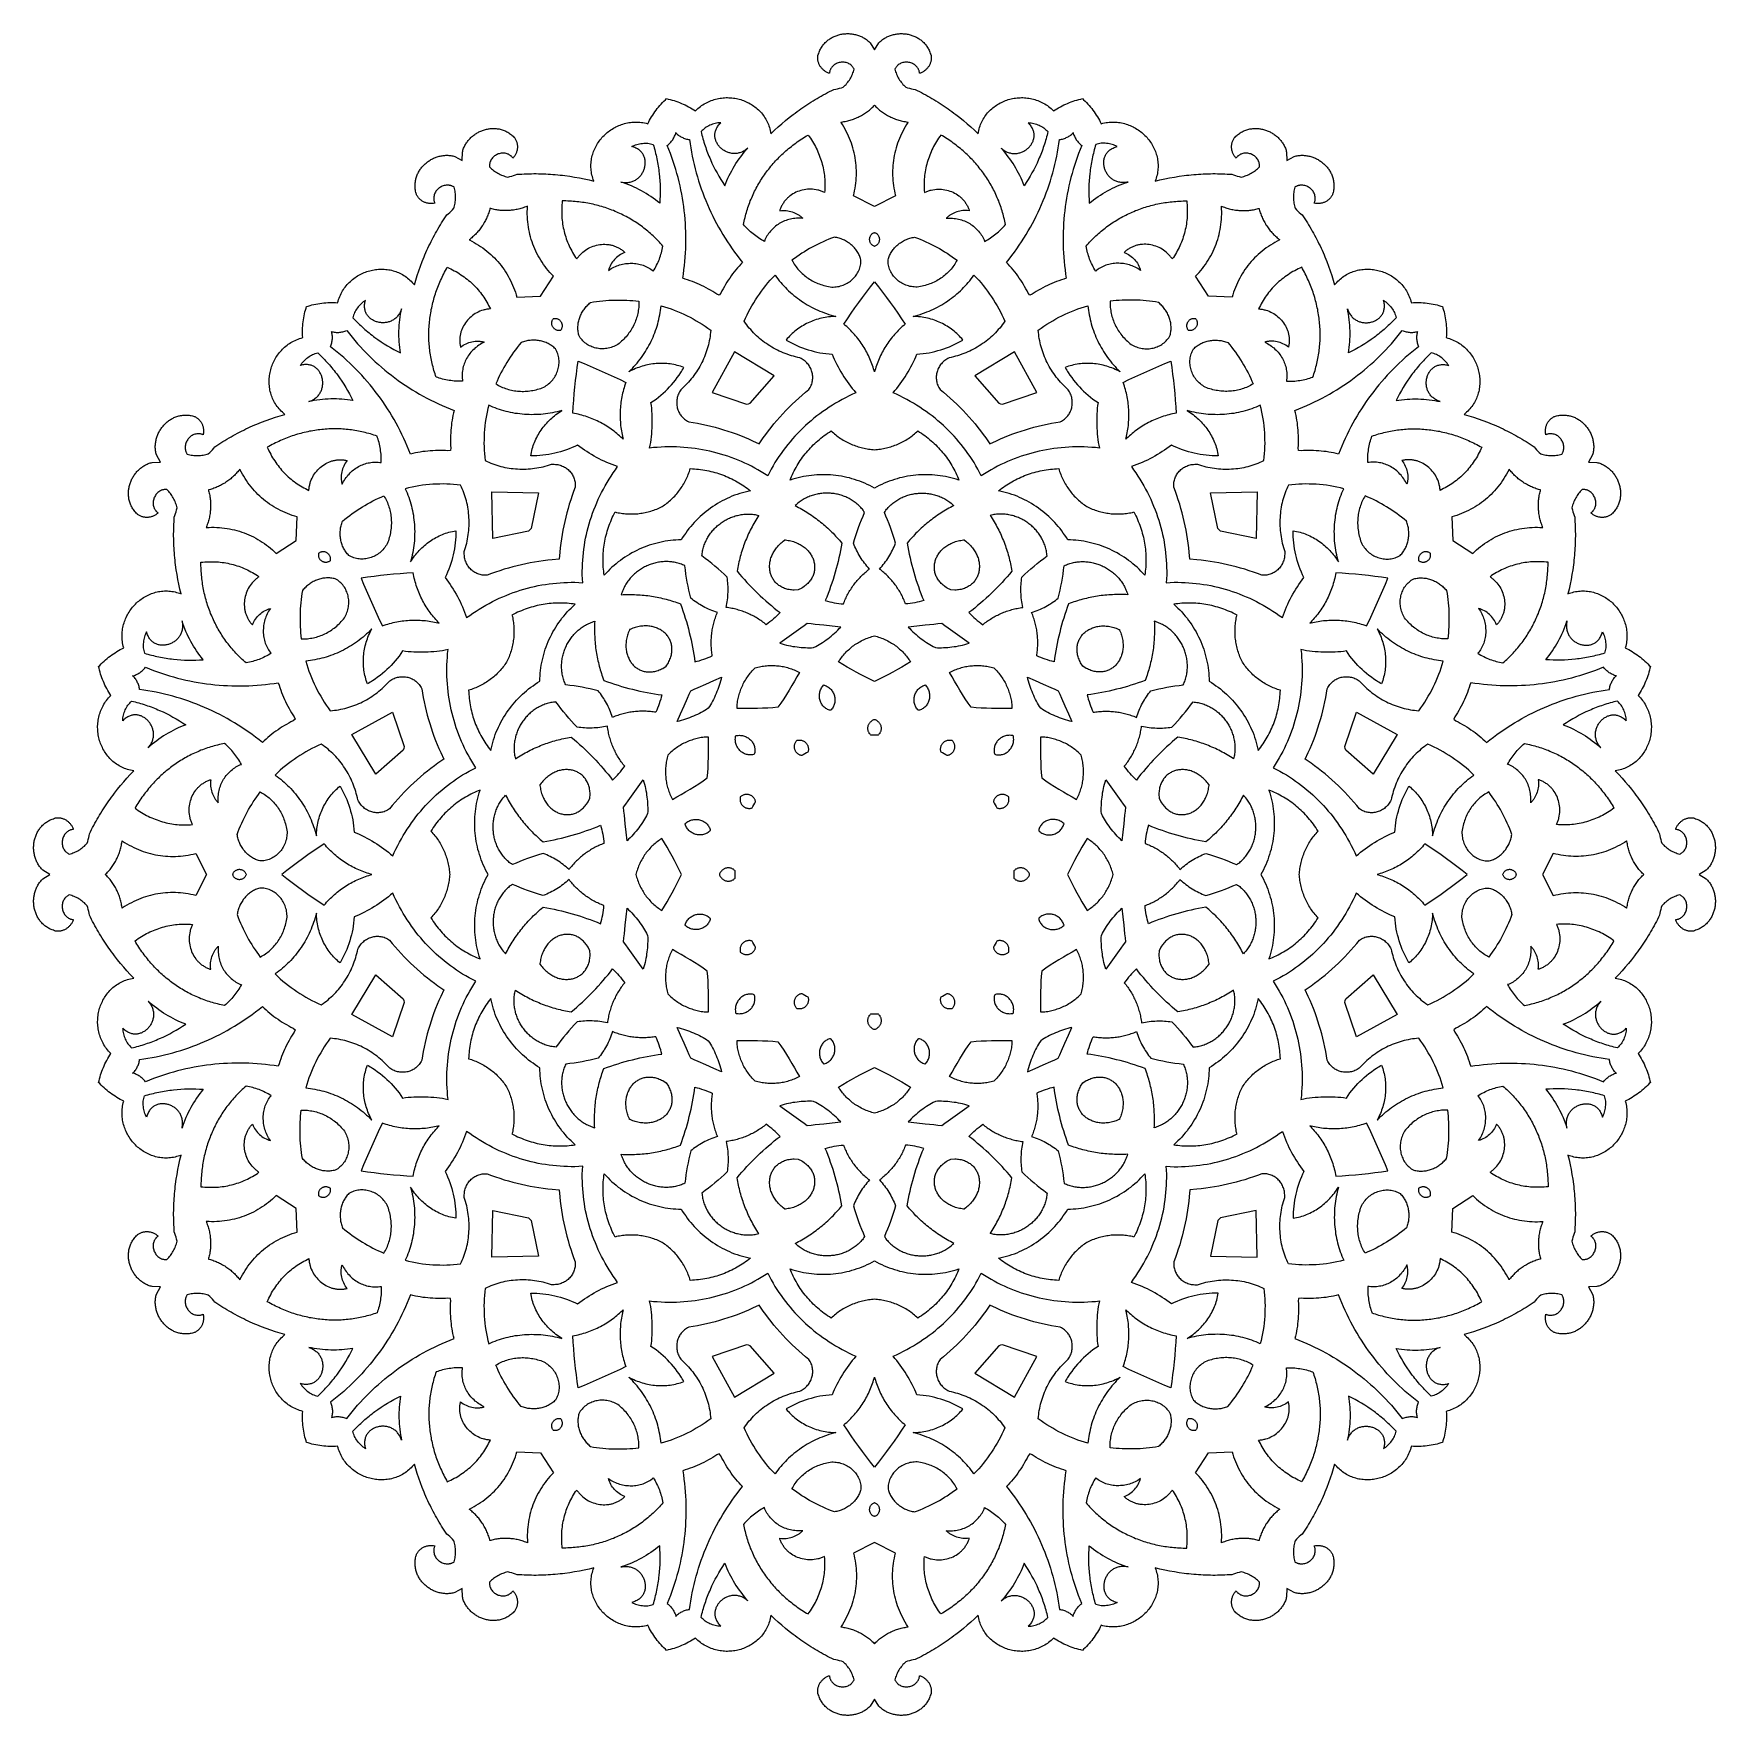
# Model space of a CAD drawing. Extents: x -261 to 261, y -261 to 261.
import ezdxf

# ---------------------------------------------------------------- set-up
doc = ezdxf.new("R2010")
doc.units = 0
doc.layers.add('COUCHE_1', color=18, linetype='CONTINUOUS')

msp = doc.modelspace()

# ---------------------------------------------------------------- linework, layer by layer
at = {"layer": 'COUCHE_1'}
for points in [[(-176.55, -176.55), (-176.67, -176.01), (-176.84, -175.42), (-177, -174.82), (-177.14, -174.22), (-177.26, -173.61), (-177.38, -173.01), (-177.47, -172.4), (-177.56, -171.79), (-177.63, -171.17), (-177.68, -170.56), (-177.72, -169.94), (-177.74, -169.33), (-177.75, -168.71), (-177.74, -168.09), (-177.72, -167.47), (-177.69, -166.85), (-178.19, -166.72), (-178.68, -166.56), (-179.16, -166.39), (-179.63, -166.2), (-180.08, -166), (-180.53, -165.78), (-180.96, -165.55), (-181.38, -165.3), (-181.79, -165.05), (-182.19, -164.78), (-182.58, -164.49), (-182.95, -164.2), (-183.32, -163.89), (-183.67, -163.57), (-184, -163.24), (-184.33, -162.9), (-184.64, -162.55), (-184.94, -162.19), (-185.23, -161.83), (-185.5, -161.45), (-185.76, -161.06), (-186.01, -160.67), (-186.25, -160.27), (-186.47, -159.87), (-186.68, -159.45), (-186.87, -159.04), (-187.05, -158.61), (-187.22, -158.18), (-187.37, -157.75), (-187.51, -157.31), (-187.64, -156.87), (-187.75, -156.42), (-187.85, -155.98), (-187.93, -155.53), (-188, -155.07), (-188.05, -154.62), (-188.09, -154.16), (-188.12, -153.71), (-188.13, -153.25), (-188.12, -152.8), (-188.1, -152.34), (-188.07, -151.88), (-188.02, -151.43), (-187.95, -150.98), (-187.87, -150.53), (-187.77, -150.08), (-187.66, -149.64), (-187.53, -149.2), (-187.39, -148.77), (-187.23, -148.34), (-187.05, -147.91), (-186.86, -147.49), (-186.65, -147.07), (-186.43, -146.66), (-186.19, -146.26), (-185.93, -145.87), (-185.66, -145.48), (-185.37, -145.1), (-185.06, -144.73), (-184.73, -144.36), (-184.39, -144.01), (-184.03, -143.67), (-183.66, -143.33), (-183.26, -143.01), (-183.26, -143.01), (-184.74, -142.57), (-186.21, -142.11), (-187.66, -141.62), (-189.09, -141.1), (-190.51, -140.56), (-191.91, -139.99), (-192.61, -139.7), (-193.3, -139.4), (-193.99, -139.09), (-194.67, -138.78), (-195.35, -138.46), (-196.02, -138.13), (-196.69, -137.8), (-197.36, -137.47), (-198.02, -137.12), (-198.67, -136.77), (-199.32, -136.41), (-199.97, -136.05), (-200.61, -135.68), (-201.25, -135.31), (-201.88, -134.92), (-202.51, -134.54), (-203.14, -134.14), (-203.75, -133.74), (-204.37, -133.34), (-204.98, -132.93), (-204.98, -132.93), (-205.36, -132.47), (-205.76, -132.03), (-206.17, -131.6), (-206.6, -131.17), (-207.04, -130.75), (-207.44, -130.63), (-207.85, -130.52), (-208.26, -130.43), (-208.67, -130.35), (-209.09, -130.29), (-209.5, -130.24), (-209.91, -130.21), (-210.33, -130.2), (-210.74, -130.2), (-211.15, -130.21), (-211.57, -130.24), (-211.98, -130.28), (-212.38, -130.34), (-212.79, -130.42), (-213.19, -130.51), (-213.59, -130.61), (-213.69, -130.77), (-213.78, -130.92), (-213.85, -131.08), (-213.93, -131.24), (-213.99, -131.4), (-214.05, -131.56), (-214.09, -131.72), (-214.13, -131.88), (-214.17, -132.04), (-214.2, -132.2), (-214.23, -132.53), (-214.23, -132.85), (-214.21, -133.16), (-214.17, -133.47), (-214.1, -133.78), (-214.01, -134.08), (-213.9, -134.37), (-213.76, -134.66), (-213.61, -134.93), (-213.44, -135.19), (-213.25, -135.44), (-213.04, -135.67), (-212.82, -135.89), (-212.58, -136.1), (-212.33, -136.28), (-212.07, -136.45), (-211.79, -136.59), (-211.51, -136.71), (-211.21, -136.81), (-210.91, -136.89), (-210.6, -136.94), (-210.44, -136.96), (-210.28, -136.97), (-210.12, -136.97), (-209.96, -136.96), (-209.8, -136.95), (-209.63, -136.93), (-209.47, -136.9), (-209.3, -136.87), (-209.14, -136.83), (-208.97, -136.78), (-208.8, -136.72), (-208.63, -136.65), (-208.59, -136.88), (-208.55, -137.11), (-208.53, -137.35), (-208.51, -137.58), (-208.51, -137.81), (-208.51, -138.04), (-208.53, -138.26), (-208.55, -138.49), (-208.59, -138.71), (-208.63, -138.93), (-208.68, -139.14), (-208.74, -139.35), (-208.81, -139.56), (-208.89, -139.77), (-208.98, -139.97), (-209.07, -140.17), (-209.18, -140.36), (-209.29, -140.54), (-209.41, -140.73), (-209.54, -140.9), (-209.68, -141.07), (-209.82, -141.23), (-209.97, -141.39), (-210.13, -141.54), (-210.29, -141.69), (-210.47, -141.82), (-210.64, -141.95), (-210.83, -142.07), (-211.02, -142.19), (-211.22, -142.29), (-211.43, -142.39), (-211.64, -142.47), (-211.99, -142.56), (-212.33, -142.63), (-212.68, -142.69), (-213.02, -142.73), (-213.36, -142.77), (-213.69, -142.79), (-214.03, -142.79), (-214.36, -142.79), (-214.68, -142.77), (-215, -142.74), (-215.32, -142.7), (-215.64, -142.65), (-215.95, -142.59), (-216.25, -142.51), (-216.56, -142.43), (-216.85, -142.33), (-217.15, -142.23), (-217.44, -142.11), (-217.72, -141.99), (-218, -141.86), (-218.27, -141.71), (-218.54, -141.56), (-218.8, -141.4), (-219.06, -141.23), (-219.31, -141.06), (-219.56, -140.87), (-219.8, -140.68), (-220.03, -140.48), (-220.26, -140.27), (-220.48, -140.06), (-220.69, -139.84), (-220.9, -139.61), (-221.1, -139.38), (-221.3, -139.14), (-221.48, -138.89), (-221.66, -138.64), (-221.84, -138.39), (-222, -138.13), (-222.16, -137.86), (-222.31, -137.59), (-222.45, -137.32), (-222.58, -137.04), (-222.71, -136.76), (-222.82, -136.48), (-222.93, -136.19), (-223.03, -135.9), (-223.12, -135.6), (-223.2, -135.31), (-223.28, -135.01), (-223.34, -134.71), (-223.39, -134.4), (-223.44, -134.1), (-223.47, -133.79), (-223.5, -133.49), (-223.51, -133.18), (-223.52, -132.87), (-223.51, -132.56), (-223.5, -132.26), (-223.47, -131.95), (-223.44, -131.64), (-223.39, -131.33), (-223.33, -131.03), (-223.26, -130.72), (-223.18, -130.42), (-221.93, -128.13), (-224.54, -128.07), (-224.84, -127.99), (-225.14, -127.9), (-225.43, -127.79), (-225.72, -127.68), (-226.01, -127.56), (-226.29, -127.43), (-226.56, -127.29), (-226.83, -127.14), (-227.09, -126.98), (-227.35, -126.81), (-227.61, -126.64), (-227.85, -126.45), (-228.09, -126.26), (-228.33, -126.06), (-228.56, -125.86), (-228.78, -125.65), (-229, -125.43), (-229.21, -125.2), (-229.41, -124.97), (-229.6, -124.73), (-229.79, -124.49), (-229.97, -124.24), (-230.15, -123.99), (-230.31, -123.73), (-230.47, -123.46), (-230.62, -123.19), (-230.77, -122.92), (-230.9, -122.64), (-231.03, -122.36), (-231.15, -122.08), (-231.26, -121.79), (-231.36, -121.5), (-231.45, -121.21), (-231.53, -120.91), (-231.61, -120.61), (-231.67, -120.31), (-231.73, -120.01), (-231.78, -119.71), (-231.81, -119.4), (-231.84, -119.1), (-231.86, -118.79), (-231.87, -118.48), (-231.86, -118.17), (-231.85, -117.86), (-231.83, -117.56), (-231.79, -117.25), (-231.75, -116.94), (-231.69, -116.63), (-231.63, -116.33), (-231.55, -116.02), (-231.46, -115.72), (-231.36, -115.42), (-231.24, -115.12), (-231.12, -114.83), (-230.98, -114.53), (-230.84, -114.24), (-230.68, -113.96), (-230.5, -113.67), (-230.32, -113.39), (-230.12, -113.11), (-229.91, -112.84), (-229.69, -112.57), (-229.45, -112.31), (-229.2, -112.05), (-229.02, -111.91), (-228.84, -111.78), (-228.65, -111.66), (-228.45, -111.55), (-228.26, -111.45), (-228.05, -111.36), (-227.85, -111.28), (-227.64, -111.2), (-227.43, -111.14), (-227.22, -111.09), (-227.01, -111.05), (-226.79, -111.02), (-226.58, -110.99), (-226.36, -110.98), (-226.14, -110.98), (-225.92, -110.98), (-225.71, -111), (-225.49, -111.02), (-225.27, -111.06), (-225.06, -111.1), (-224.84, -111.15), (-224.63, -111.21), (-224.42, -111.29), (-224.21, -111.37), (-224, -111.46), (-223.8, -111.56), (-223.6, -111.67), (-223.4, -111.79), (-223.21, -111.92), (-223.02, -112.06), (-222.84, -112.2), (-222.66, -112.36), (-222.8, -112.47), (-222.94, -112.58), (-223.06, -112.7), (-223.18, -112.83), (-223.3, -112.95), (-223.4, -113.08), (-223.5, -113.21), (-223.59, -113.35), (-223.68, -113.49), (-223.76, -113.63), (-223.83, -113.77), (-223.89, -113.91), (-224.01, -114.21), (-224.09, -114.51), (-224.15, -114.81), (-224.19, -115.12), (-224.2, -115.43), (-224.19, -115.74), (-224.15, -116.05), (-224.1, -116.36), (-224.02, -116.66), (-223.92, -116.96), (-223.8, -117.24), (-223.66, -117.52), (-223.5, -117.79), (-223.32, -118.05), (-223.12, -118.3), (-222.91, -118.53), (-222.68, -118.74), (-222.43, -118.93), (-222.16, -119.11), (-221.88, -119.26), (-221.59, -119.4), (-221.44, -119.45), (-221.28, -119.51), (-221.12, -119.55), (-220.96, -119.59), (-220.79, -119.62), (-220.62, -119.64), (-220.45, -119.66), (-220.27, -119.67), (-220.09, -119.68), (-219.91, -119.67), (-219.62, -119.38), (-219.34, -119.07), (-219.07, -118.76), (-218.82, -118.43), (-218.57, -118.1), (-218.34, -117.76), (-218.12, -117.41), (-217.92, -117.05), (-217.72, -116.68), (-217.54, -116.31), (-217.38, -115.93), (-217.22, -115.54), (-217.09, -115.15), (-216.96, -114.74), (-216.85, -114.34), (-216.75, -113.93), (-216.89, -113.34), (-217.05, -112.75), (-217.22, -112.18), (-217.41, -111.61), (-217.61, -111.05), (-217.61, -111.05), (-217.66, -110.32), (-217.7, -109.58), (-217.74, -108.85), (-217.77, -108.11), (-217.79, -107.37), (-217.8, -106.64), (-217.81, -105.9), (-217.81, -105.15), (-217.8, -104.41), (-217.78, -103.67), (-217.76, -102.93), (-217.73, -102.18), (-217.69, -101.44), (-217.64, -100.69), (-217.58, -99.95), (-217.52, -99.2), (-217.45, -98.45), (-217.37, -97.7), (-217.29, -96.95), (-217.19, -96.21), (-216.99, -94.71), (-216.75, -93.21), (-216.48, -91.71), (-216.18, -90.21), (-215.84, -88.71), (-215.48, -87.21), (-215.48, -87.21), (-215.96, -87.39), (-216.44, -87.54), (-216.91, -87.68), (-217.39, -87.8), (-217.87, -87.9), (-218.34, -87.98), (-218.82, -88.04), (-219.29, -88.09), (-219.76, -88.11), (-220.23, -88.12), (-220.7, -88.11), (-221.16, -88.08), (-221.62, -88.04), (-222.08, -87.98), (-222.53, -87.9), (-222.98, -87.81), (-223.42, -87.7), (-223.86, -87.57), (-224.3, -87.43), (-224.73, -87.28), (-225.15, -87.11), (-225.57, -86.93), (-225.98, -86.73), (-226.39, -86.52), (-226.78, -86.3), (-227.17, -86.06), (-227.56, -85.81), (-227.93, -85.55), (-228.3, -85.27), (-228.65, -84.99), (-229, -84.69), (-229.34, -84.38), (-229.67, -84.06), (-229.99, -83.73), (-230.3, -83.39), (-230.6, -83.04), (-230.89, -82.69), (-231.16, -82.32), (-231.43, -81.94), (-231.68, -81.55), (-231.92, -81.16), (-232.15, -80.75), (-232.37, -80.34), (-232.57, -79.92), (-232.76, -79.5), (-232.93, -79.07), (-233.09, -78.63), (-233.24, -78.18), (-233.37, -77.73), (-233.49, -77.27), (-233.59, -76.81), (-233.67, -76.34), (-233.74, -75.87), (-233.8, -75.4), (-233.83, -74.92), (-233.85, -74.43), (-233.85, -73.94), (-233.83, -73.45), (-233.8, -72.96), (-233.75, -72.46), (-233.67, -71.96), (-233.58, -71.46), (-233.47, -70.96), (-233.34, -70.45), (-233.9, -70.18), (-234.44, -69.89), (-234.98, -69.58), (-235.51, -69.27), (-236.03, -68.94), (-236.55, -68.6), (-237.05, -68.24), (-237.55, -67.88), (-238.04, -67.5), (-238.52, -67.11), (-238.99, -66.71), (-239.45, -66.3), (-239.9, -65.87), (-240.34, -65.44), (-240.77, -65), (-241.17, -64.62), (-241.01, -64.1), (-240.86, -63.5), (-240.69, -62.9), (-240.52, -62.31), (-240.32, -61.72), (-240.12, -61.14), (-239.9, -60.56), (-239.66, -59.99), (-239.42, -59.43), (-239.15, -58.87), (-238.88, -58.32), (-238.59, -57.77), (-238.29, -57.23), (-237.98, -56.7), (-237.65, -56.17), (-237.31, -55.66), (-237.67, -55.29), (-238.02, -54.91), (-238.35, -54.52), (-238.66, -54.12), (-238.96, -53.72), (-239.23, -53.31), (-239.49, -52.89), (-239.74, -52.47), (-239.96, -52.04), (-240.17, -51.6), (-240.36, -51.16), (-240.54, -50.72), (-240.7, -50.27), (-240.84, -49.82), (-240.97, -49.37), (-241.08, -48.91), (-241.18, -48.45), (-241.26, -47.99), (-241.32, -47.53), (-241.37, -47.07), (-241.41, -46.6), (-241.43, -46.14), (-241.43, -45.68), (-241.42, -45.22), (-241.39, -44.75), (-241.35, -44.29), (-241.3, -43.84), (-241.23, -43.38), (-241.14, -42.93), (-241.05, -42.48), (-240.93, -42.03), (-240.81, -41.59), (-240.67, -41.16), (-240.51, -40.72), (-240.35, -40.3), (-240.17, -39.88), (-239.97, -39.46), (-239.77, -39.06), (-239.55, -38.66), (-239.32, -38.26), (-239.07, -37.88), (-238.81, -37.5), (-238.54, -37.14), (-238.26, -36.78), (-237.97, -36.43), (-237.66, -36.09), (-237.34, -35.76), (-237.01, -35.45), (-236.67, -35.14), (-236.31, -34.85), (-235.95, -34.57), (-235.57, -34.3), (-235.18, -34.04), (-234.79, -33.8), (-234.38, -33.57), (-233.95, -33.36), (-233.52, -33.16), (-233.08, -32.98), (-232.63, -32.81), (-232.17, -32.66), (-231.69, -32.52), (-231.21, -32.4), (-230.72, -32.3), (-230.22, -32.22), (-230.22, -32.22), (-231.28, -31.1), (-232.32, -29.97), (-233.33, -28.82), (-234.31, -27.65), (-235.27, -26.47), (-236.2, -25.28), (-236.65, -24.68), (-237.1, -24.07), (-237.54, -23.46), (-237.98, -22.85), (-238.41, -22.24), (-238.83, -21.62), (-239.24, -21), (-239.65, -20.37), (-240.05, -19.74), (-240.44, -19.11), (-240.83, -18.48), (-241.21, -17.84), (-241.58, -17.2), (-241.94, -16.55), (-242.3, -15.91), (-242.65, -15.26), (-242.99, -14.6), (-243.33, -13.95), (-243.66, -13.29), (-243.98, -12.63), (-243.98, -12.63), (-244.08, -12.05), (-244.21, -11.46), (-244.35, -10.88), (-244.5, -10.3), (-244.68, -9.71), (-244.97, -9.41), (-245.27, -9.11), (-245.57, -8.82), (-245.89, -8.55), (-246.22, -8.29), (-246.55, -8.05), (-246.9, -7.81), (-247.25, -7.59), (-247.6, -7.38), (-247.97, -7.19), (-248.34, -7.01), (-248.72, -6.84), (-249.1, -6.69), (-249.49, -6.55), (-249.88, -6.43), (-250.28, -6.32), (-250.44, -6.4), (-250.6, -6.5), (-250.74, -6.59), (-250.89, -6.69), (-251.02, -6.8), (-251.15, -6.91), (-251.27, -7.03), (-251.39, -7.15), (-251.5, -7.27), (-251.6, -7.39), (-251.79, -7.66), (-251.95, -7.93), (-252.1, -8.21), (-252.21, -8.51), (-252.31, -8.81), (-252.38, -9.11), (-252.43, -9.42), (-252.45, -9.74), (-252.46, -10.05), (-252.44, -10.36), (-252.4, -10.67), (-252.34, -10.98), (-252.25, -11.28), (-252.15, -11.57), (-252.02, -11.86), (-251.88, -12.13), (-251.71, -12.39), (-251.53, -12.64), (-251.32, -12.88), (-251.1, -13.1), (-250.86, -13.3), (-250.73, -13.39), (-250.59, -13.48), (-250.45, -13.56), (-250.31, -13.63), (-250.16, -13.71), (-250.01, -13.77), (-249.86, -13.83), (-249.7, -13.88), (-249.53, -13.93), (-249.36, -13.97), (-249.19, -14), (-249.01, -14.02), (-249.08, -14.25), (-249.17, -14.47), (-249.26, -14.68), (-249.37, -14.89), (-249.48, -15.09), (-249.6, -15.29), (-249.72, -15.47), (-249.85, -15.66), (-249.99, -15.83), (-250.14, -16), (-250.29, -16.16), (-250.45, -16.31), (-250.62, -16.46), (-250.79, -16.6), (-250.97, -16.73), (-251.15, -16.85), (-251.33, -16.96), (-251.52, -17.07), (-251.72, -17.17), (-251.92, -17.25), (-252.12, -17.33), (-252.33, -17.4), (-252.54, -17.46), (-252.75, -17.52), (-252.96, -17.56), (-253.18, -17.59), (-253.4, -17.61), (-253.62, -17.62), (-253.84, -17.62), (-254.07, -17.62), (-254.29, -17.6), (-254.52, -17.57), (-254.86, -17.47), (-255.2, -17.35), (-255.53, -17.23), (-255.85, -17.1), (-256.16, -16.96), (-256.46, -16.81), (-256.75, -16.65), (-257.03, -16.48), (-257.31, -16.3), (-257.57, -16.12), (-257.83, -15.92), (-258.07, -15.72), (-258.31, -15.51), (-258.54, -15.29), (-258.76, -15.07), (-258.97, -14.84), (-259.17, -14.6), (-259.36, -14.36), (-259.55, -14.11), (-259.72, -13.85), (-259.89, -13.59), (-260.04, -13.33), (-260.19, -13.06), (-260.33, -12.78), (-260.46, -12.5), (-260.58, -12.22), (-260.69, -11.93), (-260.79, -11.64), (-260.89, -11.35), (-260.97, -11.05), (-261.05, -10.76), (-261.11, -10.46), (-261.17, -10.15), (-261.22, -9.85), (-261.26, -9.54), (-261.29, -9.24), (-261.31, -8.93), (-261.32, -8.62), (-261.33, -8.31), (-261.32, -8.01), (-261.31, -7.7), (-261.28, -7.39), (-261.25, -7.08), (-261.21, -6.78), (-261.16, -6.48), (-261.1, -6.17), (-261.03, -5.87), (-260.95, -5.58), (-260.87, -5.28), (-260.77, -4.99), (-260.67, -4.7), (-260.55, -4.41), (-260.43, -4.13), (-260.3, -3.85), (-260.16, -3.58), (-260.01, -3.31), (-259.85, -3.05), (-259.68, -2.79), (-259.51, -2.53), (-259.32, -2.29), (-259.13, -2.04), (-258.92, -1.81), (-258.71, -1.58), (-258.49, -1.36), (-256.26, 0), (-258.49, 1.36), (-258.71, 1.58), (-258.92, 1.81), (-259.13, 2.04), (-259.32, 2.29), (-259.51, 2.53), (-259.68, 2.79), (-259.85, 3.05), (-260.01, 3.31), (-260.16, 3.58), (-260.3, 3.85), (-260.43, 4.13), (-260.55, 4.41), (-260.67, 4.7), (-260.77, 4.99), (-260.87, 5.28), (-260.95, 5.58), (-261.03, 5.87), (-261.1, 6.17), (-261.16, 6.48), (-261.21, 6.78), (-261.25, 7.08), (-261.28, 7.39), (-261.31, 7.7), (-261.32, 8.01), (-261.33, 8.31), (-261.32, 8.62), (-261.31, 8.93), (-261.29, 9.24), (-261.26, 9.54), (-261.22, 9.85), (-261.17, 10.15), (-261.11, 10.46), (-261.05, 10.76), (-260.97, 11.05), (-260.89, 11.35), (-260.79, 11.64), (-260.69, 11.93), (-260.58, 12.22), (-260.46, 12.5), (-260.33, 12.78), (-260.19, 13.06), (-260.04, 13.33), (-259.89, 13.59), (-259.72, 13.85), (-259.55, 14.11), (-259.36, 14.36), (-259.17, 14.6), (-258.97, 14.84), (-258.76, 15.07), (-258.54, 15.29), (-258.31, 15.51), (-258.07, 15.72), (-257.83, 15.92), (-257.57, 16.12), (-257.31, 16.3), (-257.03, 16.48), (-256.75, 16.65), (-256.46, 16.81), (-256.16, 16.96), (-255.85, 17.1), (-255.53, 17.23), (-255.2, 17.35), (-254.86, 17.47), (-254.52, 17.57), (-254.29, 17.6), (-254.07, 17.62), (-253.84, 17.62), (-253.62, 17.62), (-253.4, 17.61), (-253.18, 17.59), (-252.96, 17.56), (-252.75, 17.52), (-252.54, 17.46), (-252.33, 17.4), (-252.12, 17.33), (-251.92, 17.25), (-251.72, 17.17), (-251.52, 17.07), (-251.33, 16.96), (-251.15, 16.85), (-250.97, 16.73), (-250.79, 16.6), (-250.62, 16.46), (-250.45, 16.31), (-250.29, 16.16), (-250.14, 16), (-249.99, 15.83), (-249.85, 15.66), (-249.72, 15.47), (-249.6, 15.29), (-249.48, 15.09), (-249.37, 14.89), (-249.26, 14.68), (-249.17, 14.47), (-249.08, 14.25), (-249.01, 14.02), (-249.19, 14), (-249.36, 13.97), (-249.53, 13.93), (-249.7, 13.88), (-249.86, 13.83), (-250.01, 13.77), (-250.16, 13.71), (-250.31, 13.63), (-250.45, 13.56), (-250.59, 13.48), (-250.73, 13.39), (-250.86, 13.3), (-251.1, 13.1), (-251.32, 12.88), (-251.53, 12.64), (-251.71, 12.39), (-251.88, 12.13), (-252.02, 11.86), (-252.15, 11.57), (-252.25, 11.28), (-252.34, 10.98), (-252.4, 10.67), (-252.44, 10.36), (-252.46, 10.05), (-252.45, 9.74), (-252.43, 9.42), (-252.38, 9.11), (-252.31, 8.81), (-252.21, 8.51), (-252.1, 8.21), (-251.95, 7.93), (-251.79, 7.66), (-251.6, 7.39), (-251.5, 7.27), (-251.39, 7.15), (-251.27, 7.03), (-251.15, 6.91), (-251.02, 6.8), (-250.89, 6.69), (-250.74, 6.59), (-250.6, 6.5), (-250.44, 6.4), (-250.28, 6.32), (-249.88, 6.43), (-249.49, 6.55), (-249.1, 6.69), (-248.72, 6.84), (-248.34, 7.01), (-247.97, 7.19), (-247.6, 7.38), (-247.25, 7.59), (-246.9, 7.81), (-246.55, 8.05), (-246.22, 8.29), (-245.89, 8.55), (-245.57, 8.82), (-245.27, 9.11), (-244.97, 9.41), (-244.68, 9.71), (-244.5, 10.3), (-244.35, 10.88), (-244.21, 11.46), (-244.08, 12.05), (-243.98, 12.63), (-243.98, 12.63), (-243.66, 13.29), (-243.33, 13.95), (-242.99, 14.6), (-242.65, 15.26), (-242.3, 15.91), (-241.94, 16.55), (-241.58, 17.2), (-241.21, 17.84), (-240.83, 18.48), (-240.44, 19.11), (-240.05, 19.74), (-239.65, 20.37), (-239.24, 21), (-238.83, 21.62), (-238.41, 22.24), (-237.98, 22.85), (-237.54, 23.46), (-237.1, 24.07), (-236.65, 24.68), (-236.2, 25.28), (-235.27, 26.47), (-234.31, 27.65), (-233.33, 28.82), (-232.32, 29.97), (-231.28, 31.1), (-230.22, 32.22), (-230.22, 32.22), (-230.72, 32.3), (-231.21, 32.4), (-231.69, 32.52), (-232.17, 32.66), (-232.63, 32.81), (-233.08, 32.98), (-233.52, 33.16), (-233.95, 33.36), (-234.38, 33.57), (-234.79, 33.8), (-235.18, 34.04), (-235.57, 34.3), (-235.95, 34.57), (-236.31, 34.85), (-236.67, 35.14), (-237.01, 35.45), (-237.34, 35.76), (-237.66, 36.09), (-237.97, 36.43), (-238.26, 36.78), (-238.54, 37.14), (-238.81, 37.5), (-239.07, 37.88), (-239.32, 38.26), (-239.55, 38.66), (-239.77, 39.06), (-239.97, 39.46), (-240.17, 39.88), (-240.35, 40.3), (-240.51, 40.72), (-240.67, 41.16), (-240.81, 41.59), (-240.93, 42.03), (-241.05, 42.48), (-241.14, 42.93), (-241.23, 43.38), (-241.3, 43.84), (-241.35, 44.29), (-241.39, 44.75), (-241.42, 45.22), (-241.43, 45.68), (-241.43, 46.14), (-241.41, 46.6), (-241.37, 47.07), (-241.32, 47.53), (-241.26, 47.99), (-241.18, 48.45), (-241.08, 48.91), (-240.97, 49.37), (-240.84, 49.82), (-240.7, 50.27), (-240.54, 50.72), (-240.36, 51.16), (-240.17, 51.6), (-239.96, 52.04), (-239.74, 52.47), (-239.49, 52.89), (-239.23, 53.31), (-238.96, 53.72), (-238.66, 54.12), (-238.35, 54.52), (-238.02, 54.91), (-237.67, 55.29), (-237.31, 55.66), (-237.65, 56.17), (-237.98, 56.7), (-238.29, 57.23), (-238.59, 57.77), (-238.88, 58.32), (-239.15, 58.87), (-239.42, 59.43), (-239.66, 59.99), (-239.9, 60.56), (-240.12, 61.14), (-240.32, 61.72), (-240.52, 62.31), (-240.69, 62.9), (-240.86, 63.5), (-241.01, 64.1), (-241.17, 64.62), (-240.77, 65), (-240.34, 65.44), (-239.9, 65.87), (-239.45, 66.3), (-238.99, 66.71), (-238.52, 67.11), (-238.04, 67.5), (-237.55, 67.88), (-237.05, 68.24), (-236.55, 68.6), (-236.03, 68.94), (-235.51, 69.27), (-234.98, 69.58), (-234.44, 69.89), (-233.9, 70.18), (-233.34, 70.45), (-233.47, 70.96), (-233.58, 71.46), (-233.67, 71.96), (-233.75, 72.46), (-233.8, 72.96), (-233.83, 73.45), (-233.85, 73.94), (-233.85, 74.43), (-233.83, 74.92), (-233.8, 75.4), (-233.74, 75.87), (-233.67, 76.34), (-233.59, 76.81), (-233.49, 77.27), (-233.37, 77.73), (-233.24, 78.18), (-233.09, 78.63), (-232.93, 79.07), (-232.76, 79.5), (-232.57, 79.92), (-232.37, 80.34), (-232.15, 80.75), (-231.92, 81.16), (-231.68, 81.55), (-231.43, 81.94), (-231.16, 82.32), (-230.89, 82.69), (-230.6, 83.04), (-230.3, 83.39), (-229.99, 83.73), (-229.67, 84.06), (-229.34, 84.38), (-229, 84.69), (-228.65, 84.99), (-228.3, 85.27), (-227.93, 85.55), (-227.56, 85.81), (-227.17, 86.06), (-226.78, 86.3), (-226.39, 86.52), (-225.98, 86.73), (-225.57, 86.93), (-225.15, 87.11), (-224.73, 87.28), (-224.3, 87.43), (-223.86, 87.57), (-223.42, 87.7), (-222.98, 87.81), (-222.53, 87.9), (-222.08, 87.98), (-221.62, 88.04), (-221.16, 88.08), (-220.7, 88.11), (-220.23, 88.12), (-219.76, 88.11), (-219.29, 88.09), (-218.82, 88.04), (-218.34, 87.98), (-217.87, 87.9), (-217.39, 87.8), (-216.91, 87.68), (-216.44, 87.54), (-215.96, 87.39), (-215.48, 87.21), (-215.48, 87.21), (-215.84, 88.71), (-216.18, 90.21), (-216.48, 91.71), (-216.75, 93.21), (-216.99, 94.71), (-217.19, 96.21), (-217.29, 96.95), (-217.37, 97.7), (-217.45, 98.45), (-217.52, 99.2), (-217.58, 99.95), (-217.64, 100.69), (-217.69, 101.44), (-217.73, 102.18), (-217.76, 102.93), (-217.78, 103.67), (-217.8, 104.41), (-217.81, 105.15), (-217.81, 105.9), (-217.8, 106.64), (-217.79, 107.37), (-217.77, 108.11), (-217.74, 108.85), (-217.7, 109.58), (-217.66, 110.32), (-217.61, 111.05), (-217.61, 111.05), (-217.41, 111.61), (-217.22, 112.18), (-217.05, 112.75), (-216.89, 113.34), (-216.75, 113.93), (-216.85, 114.34), (-216.96, 114.74), (-217.09, 115.15), (-217.22, 115.54), (-217.38, 115.93), (-217.54, 116.31), (-217.72, 116.68), (-217.92, 117.05), (-218.12, 117.41), (-218.34, 117.76), (-218.57, 118.1), (-218.82, 118.43), (-219.07, 118.76), (-219.34, 119.07), (-219.62, 119.38), (-219.91, 119.67), (-220.09, 119.68), (-220.27, 119.67), (-220.45, 119.66), (-220.62, 119.64), (-220.79, 119.62), (-220.96, 119.59), (-221.12, 119.55), (-221.28, 119.51), (-221.44, 119.45), (-221.59, 119.4), (-221.88, 119.26), (-222.16, 119.11), (-222.43, 118.93), (-222.68, 118.74), (-222.91, 118.53), (-223.12, 118.3), (-223.32, 118.05), (-223.5, 117.79), (-223.66, 117.52), (-223.8, 117.24), (-223.92, 116.96), (-224.02, 116.66), (-224.1, 116.36), (-224.15, 116.05), (-224.19, 115.74), (-224.2, 115.43), (-224.19, 115.12), (-224.15, 114.81), (-224.09, 114.51), (-224.01, 114.21), (-223.89, 113.91), (-223.83, 113.77), (-223.76, 113.63), (-223.68, 113.49), (-223.59, 113.35), (-223.5, 113.21), (-223.4, 113.08), (-223.3, 112.95), (-223.18, 112.83), (-223.06, 112.7), (-222.94, 112.58), (-222.8, 112.47), (-222.66, 112.36), (-222.84, 112.2), (-223.02, 112.06), (-223.21, 111.92), (-223.4, 111.79), (-223.6, 111.67), (-223.8, 111.56), (-224, 111.46), (-224.21, 111.37), (-224.42, 111.29), (-224.63, 111.21), (-224.84, 111.15), (-225.06, 111.1), (-225.27, 111.06), (-225.49, 111.02), (-225.71, 111), (-225.92, 110.98), (-226.14, 110.98), (-226.36, 110.98), (-226.58, 110.99), (-226.79, 111.02), (-227.01, 111.05), (-227.22, 111.09), (-227.43, 111.14), (-227.64, 111.2), (-227.85, 111.28), (-228.05, 111.36), (-228.26, 111.45), (-228.45, 111.55), (-228.65, 111.66), (-228.84, 111.78), (-229.02, 111.91), (-229.2, 112.05), (-229.45, 112.31), (-229.69, 112.57), (-229.91, 112.84), (-230.12, 113.11), (-230.32, 113.39), (-230.5, 113.67), (-230.68, 113.96), (-230.84, 114.24), (-230.98, 114.53), (-231.12, 114.83), (-231.24, 115.12), (-231.36, 115.42), (-231.46, 115.72), (-231.55, 116.02), (-231.63, 116.33), (-231.69, 116.63), (-231.75, 116.94), (-231.79, 117.25), (-231.83, 117.56), (-231.85, 117.86), (-231.86, 118.17), (-231.87, 118.48), (-231.86, 118.79), (-231.84, 119.1), (-231.81, 119.4), (-231.78, 119.71), (-231.73, 120.01), (-231.67, 120.31), (-231.61, 120.61), (-231.53, 120.91), (-231.45, 121.21), (-231.36, 121.5), (-231.26, 121.79), (-231.15, 122.08), (-231.03, 122.36), (-230.9, 122.64), (-230.77, 122.92), (-230.62, 123.19), (-230.47, 123.46), (-230.31, 123.73), (-230.15, 123.99), (-229.97, 124.24), (-229.79, 124.49), (-229.6, 124.73), (-229.41, 124.97), (-229.21, 125.2), (-229, 125.43), (-228.78, 125.65), (-228.56, 125.86), (-228.33, 126.06), (-228.09, 126.26), (-227.85, 126.45), (-227.61, 126.64), (-227.35, 126.81), (-227.09, 126.98), (-226.83, 127.14), (-226.56, 127.29), (-226.29, 127.43), (-226.01, 127.56), (-225.72, 127.68), (-225.43, 127.79), (-225.14, 127.9), (-224.84, 127.99), (-224.54, 128.07), (-221.93, 128.13), (-223.18, 130.42), (-223.26, 130.72), (-223.33, 131.03), (-223.39, 131.33), (-223.44, 131.64), (-223.47, 131.95), (-223.5, 132.26), (-223.51, 132.56), (-223.52, 132.87), (-223.51, 133.18), (-223.5, 133.49), (-223.47, 133.79), (-223.44, 134.1), (-223.39, 134.4), (-223.34, 134.71), (-223.28, 135.01), (-223.2, 135.31), (-223.12, 135.6), (-223.03, 135.9), (-222.93, 136.19), (-222.82, 136.48), (-222.71, 136.76), (-222.58, 137.04), (-222.45, 137.32), (-222.31, 137.59), (-222.16, 137.86), (-222, 138.13), (-221.84, 138.39), (-221.66, 138.64), (-221.48, 138.89), (-221.3, 139.14), (-221.1, 139.38), (-220.9, 139.61), (-220.69, 139.84), (-220.48, 140.06), (-220.26, 140.27), (-220.03, 140.48), (-219.8, 140.68), (-219.56, 140.87), (-219.31, 141.06), (-219.06, 141.23), (-218.8, 141.4), (-218.54, 141.56), (-218.27, 141.71), (-218, 141.86), (-217.72, 141.99), (-217.44, 142.11), (-217.15, 142.23), (-216.85, 142.33), (-216.56, 142.43), (-216.25, 142.51), (-215.95, 142.59), (-215.64, 142.65), (-215.32, 142.7), (-215, 142.74), (-214.68, 142.77), (-214.36, 142.79), (-214.03, 142.79), (-213.69, 142.79), (-213.36, 142.77), (-213.02, 142.73), (-212.68, 142.69), (-212.33, 142.63), (-211.99, 142.56), (-211.64, 142.47), (-211.43, 142.39), (-211.22, 142.29), (-211.02, 142.19), (-210.83, 142.07), (-210.64, 141.95), (-210.47, 141.82), (-210.29, 141.69), (-210.13, 141.54), (-209.97, 141.39), (-209.82, 141.23), (-209.68, 141.07), (-209.54, 140.9), (-209.41, 140.73), (-209.29, 140.54), (-209.18, 140.36), (-209.07, 140.17), (-208.98, 139.97), (-208.89, 139.77), (-208.81, 139.56), (-208.74, 139.35), (-208.68, 139.14), (-208.63, 138.93), (-208.59, 138.71), (-208.55, 138.49), (-208.53, 138.26), (-208.51, 138.04), (-208.51, 137.81), (-208.51, 137.58), (-208.53, 137.35), (-208.55, 137.11), (-208.59, 136.88), (-208.63, 136.65), (-208.8, 136.72), (-208.97, 136.78), (-209.14, 136.83), (-209.3, 136.87), (-209.47, 136.9), (-209.63, 136.93), (-209.8, 136.95), (-209.96, 136.96), (-210.12, 136.97), (-210.28, 136.97), (-210.44, 136.96), (-210.6, 136.94), (-210.91, 136.89), (-211.21, 136.81), (-211.51, 136.71), (-211.79, 136.59), (-212.07, 136.45), (-212.33, 136.28), (-212.58, 136.1), (-212.82, 135.89), (-213.04, 135.67), (-213.25, 135.44), (-213.44, 135.19), (-213.61, 134.93), (-213.76, 134.66), (-213.9, 134.37), (-214.01, 134.08), (-214.1, 133.78), (-214.17, 133.47), (-214.21, 133.16), (-214.23, 132.85), (-214.23, 132.53), (-214.2, 132.2), (-214.17, 132.04), (-214.13, 131.88), (-214.09, 131.72), (-214.05, 131.56), (-213.99, 131.4), (-213.93, 131.24), (-213.85, 131.08), (-213.78, 130.92), (-213.69, 130.77), (-213.59, 130.61), (-213.19, 130.51), (-212.79, 130.42), (-212.38, 130.34), (-211.98, 130.28), (-211.57, 130.24), (-211.15, 130.21), (-210.74, 130.2), (-210.33, 130.2), (-209.91, 130.21), (-209.5, 130.24), (-209.09, 130.29), (-208.67, 130.35), (-208.26, 130.43), (-207.85, 130.52), (-207.44, 130.63), (-207.04, 130.75), (-206.6, 131.17), (-206.17, 131.6), (-205.76, 132.03), (-205.36, 132.47), (-204.98, 132.93), (-204.98, 132.93), (-204.37, 133.34), (-203.75, 133.74), (-203.14, 134.14), (-202.51, 134.54), (-201.88, 134.92), (-201.25, 135.31), (-200.61, 135.68), (-199.97, 136.05), (-199.32, 136.41), (-198.67, 136.77), (-198.02, 137.12), (-197.36, 137.47), (-196.69, 137.8), (-196.02, 138.13), (-195.35, 138.46), (-194.67, 138.78), (-193.99, 139.09), (-193.3, 139.4), (-192.61, 139.7), (-191.91, 139.99), (-190.51, 140.56), (-189.09, 141.1), (-187.66, 141.62), (-186.21, 142.11), (-184.74, 142.57), (-183.26, 143.01), (-183.26, 143.01), (-183.66, 143.33), (-184.03, 143.67), (-184.39, 144.01), (-184.73, 144.36), (-185.06, 144.73), (-185.37, 145.1), (-185.66, 145.48), (-185.93, 145.87), (-186.19, 146.26), (-186.43, 146.66), (-186.65, 147.07), (-186.86, 147.49), (-187.05, 147.91), (-187.23, 148.34), (-187.39, 148.77), (-187.53, 149.2), (-187.66, 149.64), (-187.77, 150.08), (-187.87, 150.53), (-187.95, 150.98), (-188.02, 151.43), (-188.07, 151.88), (-188.1, 152.34), (-188.12, 152.8), (-188.13, 153.25), (-188.12, 153.71), (-188.09, 154.16), (-188.05, 154.62), (-188, 155.07), (-187.93, 155.53), (-187.85, 155.98), (-187.75, 156.42), (-187.64, 156.87), (-187.51, 157.31), (-187.37, 157.75), (-187.22, 158.18), (-187.05, 158.61), (-186.87, 159.04), (-186.68, 159.45), (-186.47, 159.87), (-186.25, 160.27), (-186.01, 160.67), (-185.76, 161.06), (-185.5, 161.45), (-185.23, 161.83), (-184.94, 162.19), (-184.64, 162.55), (-184.33, 162.9), (-184, 163.24), (-183.67, 163.57), (-183.32, 163.89), (-182.95, 164.2), (-182.58, 164.49), (-182.19, 164.78), (-181.79, 165.05), (-181.38, 165.3), (-180.96, 165.55), (-180.53, 165.78), (-180.08, 166), (-179.63, 166.2), (-179.16, 166.39), (-178.68, 166.56), (-178.19, 166.72), (-177.69, 166.85), (-177.72, 167.47), (-177.74, 168.09), (-177.75, 168.71), (-177.74, 169.33), (-177.72, 169.94), (-177.68, 170.56), (-177.63, 171.17), (-177.56, 171.79), (-177.47, 172.4), (-177.38, 173.01), (-177.26, 173.61), (-177.14, 174.22), (-177, 174.82), (-176.84, 175.42), (-176.67, 176.01), (-176.55, 176.55), (-176.01, 176.67), (-175.42, 176.84), (-174.82, 177), (-174.22, 177.14), (-173.61, 177.26), (-173.01, 177.38), (-172.4, 177.47), (-171.79, 177.56), (-171.17, 177.63), (-170.56, 177.68), (-169.94, 177.72), (-169.33, 177.74), (-168.71, 177.75), (-168.09, 177.74), (-167.47, 177.72), (-166.85, 177.69), (-166.72, 178.19), (-166.56, 178.68), (-166.39, 179.16), (-166.2, 179.63), (-166, 180.08), (-165.78, 180.53), (-165.55, 180.96), (-165.3, 181.38), (-165.05, 181.79), (-164.78, 182.19), (-164.49, 182.58), (-164.2, 182.95), (-163.89, 183.32), (-163.57, 183.67), (-163.24, 184), (-162.9, 184.33), (-162.55, 184.64), (-162.19, 184.94), (-161.83, 185.23), (-161.45, 185.5), (-161.06, 185.76), (-160.67, 186.01), (-160.27, 186.25), (-159.87, 186.47), (-159.45, 186.68), (-159.04, 186.87), (-158.61, 187.05), (-158.18, 187.22), (-157.75, 187.37), (-157.31, 187.51), (-156.87, 187.64), (-156.42, 187.75), (-155.98, 187.85), (-155.53, 187.93), (-155.07, 188), (-154.62, 188.05), (-154.16, 188.09), (-153.71, 188.12), (-153.25, 188.13), (-152.8, 188.12), (-152.34, 188.1), (-151.88, 188.07), (-151.43, 188.02), (-150.98, 187.95), (-150.53, 187.87), (-150.08, 187.77), (-149.64, 187.66), (-149.2, 187.53), (-148.77, 187.39), (-148.34, 187.23), (-147.91, 187.05), (-147.49, 186.86), (-147.07, 186.65), (-146.66, 186.43), (-146.26, 186.19), (-145.87, 185.93), (-145.48, 185.66), (-145.1, 185.37), (-144.73, 185.06), (-144.36, 184.73), (-144.01, 184.39), (-143.67, 184.03), (-143.33, 183.66), (-143.01, 183.26), (-143.01, 183.26), (-142.57, 184.74), (-142.11, 186.21), (-141.62, 187.66), (-141.1, 189.09), (-140.56, 190.51), (-139.99, 191.91), (-139.7, 192.61), (-139.4, 193.3), (-139.09, 193.99), (-138.78, 194.67), (-138.46, 195.35), (-138.13, 196.02), (-137.8, 196.69), (-137.47, 197.36), (-137.12, 198.02), (-136.77, 198.67), (-136.41, 199.32), (-136.05, 199.97), (-135.68, 200.61), (-135.31, 201.25), (-134.92, 201.88), (-134.54, 202.51), (-134.14, 203.14), (-133.74, 203.75), (-133.34, 204.37), (-132.93, 204.98), (-132.93, 204.98), (-132.47, 205.36), (-132.03, 205.76), (-131.6, 206.17), (-131.17, 206.6), (-130.75, 207.04), (-130.63, 207.44), (-130.52, 207.85), (-130.43, 208.26), (-130.35, 208.67), (-130.29, 209.09), (-130.24, 209.5), (-130.21, 209.91), (-130.2, 210.33), (-130.2, 210.74), (-130.21, 211.15), (-130.24, 211.57), (-130.28, 211.98), (-130.34, 212.38), (-130.42, 212.79), (-130.51, 213.19), (-130.61, 213.59), (-130.77, 213.69), (-130.92, 213.78), (-131.08, 213.85), (-131.24, 213.93), (-131.4, 213.99), (-131.56, 214.05), (-131.72, 214.09), (-131.88, 214.13), (-132.04, 214.17), (-132.2, 214.2), (-132.53, 214.23), (-132.85, 214.23), (-133.16, 214.21), (-133.47, 214.17), (-133.78, 214.1), (-134.08, 214.01), (-134.37, 213.9), (-134.66, 213.76), (-134.93, 213.61), (-135.19, 213.44), (-135.44, 213.25), (-135.67, 213.04), (-135.89, 212.82), (-136.1, 212.58), (-136.28, 212.33), (-136.45, 212.07), (-136.59, 211.79), (-136.71, 211.51), (-136.81, 211.21), (-136.89, 210.91), (-136.94, 210.6), (-136.96, 210.44), (-136.97, 210.28), (-136.97, 210.12), (-136.96, 209.96), (-136.95, 209.8), (-136.93, 209.63), (-136.9, 209.47), (-136.87, 209.3), (-136.83, 209.14), (-136.78, 208.97), (-136.72, 208.8), (-136.65, 208.63), (-136.88, 208.59), (-137.11, 208.55), (-137.35, 208.53), (-137.58, 208.51), (-137.81, 208.51), (-138.04, 208.51), (-138.26, 208.53), (-138.49, 208.55), (-138.71, 208.59), (-138.93, 208.63), (-139.14, 208.68), (-139.35, 208.74), (-139.56, 208.81), (-139.77, 208.89), (-139.97, 208.98), (-140.17, 209.07), (-140.36, 209.18), (-140.54, 209.29), (-140.73, 209.41), (-140.9, 209.54), (-141.07, 209.68), (-141.23, 209.82), (-141.39, 209.97), (-141.54, 210.13), (-141.69, 210.29), (-141.82, 210.47), (-141.95, 210.64), (-142.07, 210.83), (-142.19, 211.02), (-142.29, 211.22), (-142.39, 211.43), (-142.47, 211.64), (-142.56, 211.99), (-142.63, 212.33), (-142.69, 212.68), (-142.73, 213.02), (-142.77, 213.36), (-142.79, 213.69), (-142.79, 214.03), (-142.79, 214.36), (-142.77, 214.68), (-142.74, 215), (-142.7, 215.32), (-142.65, 215.64), (-142.59, 215.95), (-142.51, 216.25), (-142.43, 216.56), (-142.33, 216.85), (-142.23, 217.15), (-142.11, 217.44), (-141.99, 217.72), (-141.86, 218), (-141.71, 218.27), (-141.56, 218.54), (-141.4, 218.8), (-141.23, 219.06), (-141.06, 219.31), (-140.87, 219.56), (-140.68, 219.8), (-140.48, 220.03), (-140.27, 220.26), (-140.06, 220.48), (-139.84, 220.69), (-139.61, 220.9), (-139.38, 221.1), (-139.14, 221.3), (-138.89, 221.48), (-138.64, 221.66), (-138.39, 221.84), (-138.13, 222), (-137.86, 222.16), (-137.59, 222.31), (-137.32, 222.45), (-137.04, 222.58), (-136.76, 222.71), (-136.48, 222.82), (-136.19, 222.93), (-135.9, 223.03), (-135.6, 223.12), (-135.31, 223.2), (-135.01, 223.28), (-134.71, 223.34), (-134.4, 223.39), (-134.1, 223.44), (-133.79, 223.47), (-133.49, 223.5), (-133.18, 223.51), (-132.87, 223.52), (-132.56, 223.51), (-132.26, 223.5), (-131.95, 223.47), (-131.64, 223.44), (-131.33, 223.39), (-131.03, 223.33), (-130.72, 223.26), (-130.42, 223.18), (-128.13, 221.93), (-128.07, 224.54), (-127.99, 224.84), (-127.9, 225.14), (-127.79, 225.43), (-127.68, 225.72), (-127.56, 226.01), (-127.43, 226.29), (-127.29, 226.56), (-127.14, 226.83), (-126.98, 227.09), (-126.81, 227.35), (-126.64, 227.61), (-126.45, 227.85), (-126.26, 228.09), (-126.06, 228.33), (-125.86, 228.56), (-125.65, 228.78), (-125.43, 229), (-125.2, 229.21), (-124.97, 229.41), (-124.73, 229.6), (-124.49, 229.79), (-124.24, 229.97), (-123.99, 230.15), (-123.73, 230.31), (-123.46, 230.47), (-123.19, 230.62), (-122.92, 230.77), (-122.64, 230.9), (-122.36, 231.03), (-122.08, 231.15), (-121.79, 231.26), (-121.5, 231.36), (-121.21, 231.45), (-120.91, 231.53), (-120.61, 231.61), (-120.31, 231.67), (-120.01, 231.73), (-119.71, 231.78), (-119.4, 231.81), (-119.1, 231.84), (-118.79, 231.86), (-118.48, 231.87), (-118.17, 231.86), (-117.86, 231.85), (-117.56, 231.83), (-117.25, 231.79), (-116.94, 231.75), (-116.63, 231.69), (-116.33, 231.63), (-116.02, 231.55), (-115.72, 231.46), (-115.42, 231.36), (-115.12, 231.24), (-114.83, 231.12), (-114.53, 230.98), (-114.24, 230.84), (-113.96, 230.68), (-113.67, 230.5), (-113.39, 230.32), (-113.11, 230.12), (-112.84, 229.91), (-112.57, 229.69), (-112.31, 229.45), (-112.05, 229.2), (-111.91, 229.02), (-111.78, 228.84), (-111.66, 228.65), (-111.55, 228.45), (-111.45, 228.26), (-111.36, 228.05), (-111.28, 227.85), (-111.2, 227.64), (-111.14, 227.43), (-111.09, 227.22), (-111.05, 227.01), (-111.02, 226.79), (-110.99, 226.58), (-110.98, 226.36), (-110.98, 226.14), (-110.98, 225.92), (-111, 225.71), (-111.02, 225.49), (-111.06, 225.27), (-111.1, 225.06), (-111.15, 224.84), (-111.21, 224.63), (-111.29, 224.42), (-111.37, 224.21), (-111.46, 224), (-111.56, 223.8), (-111.67, 223.6), (-111.79, 223.4), (-111.92, 223.21), (-112.06, 223.02), (-112.2, 222.84), (-112.36, 222.66), (-112.47, 222.8), (-112.58, 222.94), (-112.7, 223.06), (-112.83, 223.18), (-112.95, 223.3), (-113.08, 223.4), (-113.21, 223.5), (-113.35, 223.59), (-113.49, 223.68), (-113.63, 223.76), (-113.77, 223.83), (-113.91, 223.89), (-114.21, 224.01), (-114.51, 224.09), (-114.81, 224.15), (-115.12, 224.19), (-115.43, 224.2), (-115.74, 224.19), (-116.05, 224.15), (-116.36, 224.1), (-116.66, 224.02), (-116.96, 223.92), (-117.24, 223.8), (-117.52, 223.66), (-117.79, 223.5), (-118.05, 223.32), (-118.3, 223.12), (-118.53, 222.91), (-118.74, 222.68), (-118.93, 222.43), (-119.11, 222.16), (-119.26, 221.88), (-119.4, 221.59), (-119.45, 221.44), (-119.51, 221.28), (-119.55, 221.12), (-119.59, 220.96), (-119.62, 220.79), (-119.64, 220.62), (-119.66, 220.45), (-119.67, 220.27), (-119.68, 220.09), (-119.67, 219.91), (-119.38, 219.62), (-119.07, 219.34), (-118.76, 219.07), (-118.43, 218.82), (-118.1, 218.57), (-117.76, 218.34), (-117.41, 218.12), (-117.05, 217.92), (-116.68, 217.72), (-116.31, 217.54), (-115.93, 217.38), (-115.54, 217.22), (-115.15, 217.09), (-114.74, 216.96), (-114.34, 216.85), (-113.93, 216.75), (-113.34, 216.89), (-112.75, 217.05), (-112.18, 217.22), (-111.61, 217.41), (-111.05, 217.61), (-111.05, 217.61), (-110.32, 217.66), (-109.58, 217.7), (-108.85, 217.74), (-108.11, 217.77), (-107.37, 217.79), (-106.64, 217.8), (-105.9, 217.81), (-105.15, 217.81), (-104.41, 217.8), (-103.67, 217.78), (-102.93, 217.76), (-102.18, 217.73), (-101.44, 217.69), (-100.69, 217.64), (-99.95, 217.58), (-99.2, 217.52), (-98.45, 217.45), (-97.7, 217.37), (-96.95, 217.29), (-96.21, 217.19), (-94.71, 216.99), (-93.21, 216.75), (-91.71, 216.48), (-90.21, 216.18), (-88.71, 215.84), (-87.21, 215.48), (-87.21, 215.48), (-87.39, 215.96), (-87.54, 216.44), (-87.68, 216.91), (-87.8, 217.39), (-87.9, 217.87), (-87.98, 218.34), (-88.04, 218.82), (-88.09, 219.29), (-88.11, 219.76), (-88.12, 220.23), (-88.11, 220.7), (-88.08, 221.16), (-88.04, 221.62), (-87.98, 222.08), (-87.9, 222.53), (-87.81, 222.98), (-87.7, 223.42), (-87.57, 223.86), (-87.43, 224.3), (-87.28, 224.73), (-87.11, 225.15), (-86.93, 225.57), (-86.73, 225.98), (-86.52, 226.39), (-86.3, 226.78), (-86.06, 227.17), (-85.81, 227.56), (-85.55, 227.93), (-85.27, 228.3), (-84.99, 228.65), (-84.69, 229), (-84.38, 229.34), (-84.06, 229.67), (-83.73, 229.99), (-83.39, 230.3), (-83.04, 230.6), (-82.69, 230.89), (-82.32, 231.16), (-81.94, 231.43), (-81.55, 231.68), (-81.16, 231.92), (-80.75, 232.15), (-80.34, 232.37), (-79.92, 232.57), (-79.5, 232.76), (-79.07, 232.93), (-78.63, 233.09), (-78.18, 233.24), (-77.73, 233.37), (-77.27, 233.49), (-76.81, 233.59), (-76.34, 233.67), (-75.87, 233.74), (-75.4, 233.8), (-74.92, 233.83), (-74.43, 233.85), (-73.94, 233.85), (-73.45, 233.83), (-72.96, 233.8), (-72.46, 233.75), (-71.96, 233.67), (-71.46, 233.58), (-70.96, 233.47), (-70.45, 233.34), (-70.18, 233.9), (-69.89, 234.44), (-69.58, 234.98), (-69.27, 235.51), (-68.94, 236.03), (-68.6, 236.55), (-68.24, 237.05), (-67.88, 237.55), (-67.5, 238.04), (-67.11, 238.52), (-66.71, 238.99), (-66.3, 239.45), (-65.87, 239.9), (-65.44, 240.34), (-65, 240.77), (-64.62, 241.17), (-64.1, 241.01), (-63.5, 240.86), (-62.9, 240.69), (-62.31, 240.52), (-61.72, 240.32), (-61.14, 240.12), (-60.56, 239.9), (-59.99, 239.66), (-59.43, 239.42), (-58.87, 239.15), (-58.32, 238.88), (-57.77, 238.59), (-57.23, 238.29), (-56.7, 237.98), (-56.17, 237.65), (-55.66, 237.31), (-55.29, 237.67), (-54.91, 238.02), (-54.52, 238.35), (-54.12, 238.66), (-53.72, 238.96), (-53.31, 239.23), (-52.89, 239.49), (-52.47, 239.74), (-52.04, 239.96), (-51.6, 240.17), (-51.16, 240.36), (-50.72, 240.54), (-50.27, 240.7), (-49.82, 240.84), (-49.37, 240.97), (-48.91, 241.08), (-48.45, 241.18), (-47.99, 241.26), (-47.53, 241.32), (-47.07, 241.37), (-46.6, 241.41), (-46.14, 241.43), (-45.68, 241.43), (-45.22, 241.42), (-44.75, 241.39), (-44.29, 241.35), (-43.84, 241.3), (-43.38, 241.23), (-42.93, 241.14), (-42.48, 241.05), (-42.03, 240.93), (-41.59, 240.81), (-41.16, 240.67), (-40.72, 240.51), (-40.3, 240.35), (-39.88, 240.17), (-39.46, 239.97), (-39.06, 239.77), (-38.66, 239.55), (-38.26, 239.32), (-37.88, 239.07), (-37.5, 238.81), (-37.14, 238.54), (-36.78, 238.26), (-36.43, 237.97), (-36.09, 237.66), (-35.76, 237.34), (-35.45, 237.01), (-35.14, 236.67), (-34.85, 236.31), (-34.57, 235.95), (-34.3, 235.57), (-34.04, 235.18), (-33.8, 234.79), (-33.57, 234.38), (-33.36, 233.95), (-33.16, 233.52), (-32.98, 233.08), (-32.81, 232.63), (-32.66, 232.17), (-32.52, 231.69), (-32.4, 231.21), (-32.3, 230.72), (-32.22, 230.22), (-32.22, 230.22), (-31.1, 231.28), (-29.97, 232.32), (-28.82, 233.33), (-27.65, 234.31), (-26.47, 235.27), (-25.28, 236.2), (-24.68, 236.65), (-24.07, 237.1), (-23.46, 237.54), (-22.85, 237.98), (-22.24, 238.41), (-21.62, 238.83), (-21, 239.24), (-20.37, 239.65), (-19.74, 240.05), (-19.11, 240.44), (-18.48, 240.83), (-17.84, 241.21), (-17.2, 241.58), (-16.55, 241.94), (-15.91, 242.3), (-15.26, 242.65), (-14.6, 242.99), (-13.95, 243.33), (-13.29, 243.66), (-12.63, 243.98), (-12.63, 243.98), (-12.05, 244.08), (-11.46, 244.21), (-10.88, 244.35), (-10.3, 244.5), (-9.71, 244.68), (-9.41, 244.97), (-9.11, 245.27), (-8.82, 245.57), (-8.55, 245.89), (-8.29, 246.22), (-8.05, 246.55), (-7.81, 246.9), (-7.59, 247.25), (-7.38, 247.6), (-7.19, 247.97), (-7.01, 248.34), (-6.84, 248.72), (-6.69, 249.1), (-6.55, 249.49), (-6.43, 249.88), (-6.32, 250.28), (-6.4, 250.44), (-6.5, 250.6), (-6.59, 250.74), (-6.69, 250.89), (-6.8, 251.02), (-6.91, 251.15), (-7.03, 251.27), (-7.15, 251.39), (-7.27, 251.5), (-7.39, 251.6), (-7.66, 251.79), (-7.93, 251.95), (-8.21, 252.1), (-8.51, 252.21), (-8.81, 252.31), (-9.11, 252.38), (-9.42, 252.43), (-9.74, 252.45), (-10.05, 252.46), (-10.36, 252.44), (-10.67, 252.4), (-10.98, 252.34), (-11.28, 252.25), (-11.57, 252.15), (-11.86, 252.02), (-12.13, 251.88), (-12.39, 251.71), (-12.64, 251.53), (-12.88, 251.32), (-13.1, 251.1), (-13.3, 250.86), (-13.39, 250.73), (-13.48, 250.59), (-13.56, 250.45), (-13.63, 250.31), (-13.71, 250.16), (-13.77, 250.01), (-13.83, 249.86), (-13.88, 249.7), (-13.93, 249.53), (-13.97, 249.36), (-14, 249.19), (-14.02, 249.01), (-14.25, 249.08), (-14.47, 249.17), (-14.68, 249.26), (-14.89, 249.37), (-15.09, 249.48), (-15.29, 249.6), (-15.47, 249.72), (-15.66, 249.85), (-15.83, 249.99), (-16, 250.14), (-16.16, 250.29), (-16.31, 250.45), (-16.46, 250.62), (-16.6, 250.79), (-16.73, 250.97), (-16.85, 251.15), (-16.96, 251.33), (-17.07, 251.52), (-17.17, 251.72), (-17.25, 251.92), (-17.33, 252.12), (-17.4, 252.33), (-17.46, 252.54), (-17.52, 252.75), (-17.56, 252.96), (-17.59, 253.18), (-17.61, 253.4), (-17.62, 253.62), (-17.62, 253.84), (-17.62, 254.07), (-17.6, 254.29), (-17.57, 254.52), (-17.47, 254.86), (-17.35, 255.2), (-17.23, 255.53), (-17.1, 255.85), (-16.96, 256.16), (-16.81, 256.46), (-16.65, 256.75), (-16.48, 257.03), (-16.3, 257.31), (-16.12, 257.57), (-15.92, 257.83), (-15.72, 258.07), (-15.51, 258.31), (-15.29, 258.54), (-15.07, 258.76), (-14.84, 258.97), (-14.6, 259.17), (-14.36, 259.36), (-14.11, 259.55), (-13.85, 259.72), (-13.59, 259.89), (-13.33, 260.04), (-13.06, 260.19), (-12.78, 260.33), (-12.5, 260.46), (-12.22, 260.58), (-11.93, 260.69), (-11.64, 260.79), (-11.35, 260.89), (-11.05, 260.97), (-10.76, 261.05), (-10.46, 261.11), (-10.15, 261.17), (-9.85, 261.22), (-9.54, 261.26), (-9.24, 261.29), (-8.93, 261.31), (-8.62, 261.32), (-8.31, 261.33), (-8.01, 261.32), (-7.7, 261.31), (-7.39, 261.28), (-7.08, 261.25), (-6.78, 261.21), (-6.48, 261.16), (-6.17, 261.1), (-5.87, 261.03), (-5.58, 260.95), (-5.28, 260.87), (-4.99, 260.77), (-4.7, 260.67), (-4.41, 260.55), (-4.13, 260.43), (-3.85, 260.3), (-3.58, 260.16), (-3.31, 260.01), (-3.05, 259.85), (-2.79, 259.68), (-2.53, 259.51), (-2.29, 259.32), (-2.04, 259.13), (-1.81, 258.92), (-1.58, 258.71), (-1.36, 258.49), (0, 256.26), (1.36, 258.49), (1.58, 258.71), (1.81, 258.92), (2.04, 259.13), (2.29, 259.32), (2.53, 259.51), (2.79, 259.68), (3.05, 259.85), (3.31, 260.01), (3.58, 260.16), (3.85, 260.3), (4.13, 260.43), (4.41, 260.55), (4.7, 260.67), (4.99, 260.77), (5.28, 260.87), (5.58, 260.95), (5.87, 261.03), (6.17, 261.1), (6.48, 261.16), (6.78, 261.21), (7.08, 261.25), (7.39, 261.28), (7.7, 261.31), (8.01, 261.32), (8.31, 261.33), (8.62, 261.32), (8.93, 261.31), (9.24, 261.29), (9.54, 261.26), (9.85, 261.22), (10.15, 261.17), (10.46, 261.11), (10.76, 261.05), (11.05, 260.97), (11.35, 260.89), (11.64, 260.79), (11.93, 260.69), (12.22, 260.58), (12.5, 260.46), (12.78, 260.33), (13.06, 260.19), (13.33, 260.04), (13.59, 259.89), (13.85, 259.72), (14.11, 259.55), (14.36, 259.36), (14.6, 259.17), (14.84, 258.97), (15.07, 258.76), (15.29, 258.54), (15.51, 258.31), (15.72, 258.07), (15.92, 257.83), (16.12, 257.57), (16.3, 257.31), (16.48, 257.03), (16.65, 256.75), (16.81, 256.46), (16.96, 256.16), (17.1, 255.85), (17.23, 255.53), (17.35, 255.2), (17.47, 254.86), (17.57, 254.52), (17.6, 254.29), (17.62, 254.07), (17.62, 253.84), (17.62, 253.62), (17.61, 253.4), (17.59, 253.18), (17.56, 252.96), (17.52, 252.75), (17.46, 252.54), (17.4, 252.33), (17.33, 252.12), (17.25, 251.92), (17.17, 251.72), (17.07, 251.52), (16.96, 251.33), (16.85, 251.15), (16.73, 250.97), (16.6, 250.79), (16.46, 250.62), (16.31, 250.45), (16.16, 250.29), (16, 250.14), (15.83, 249.99), (15.66, 249.85), (15.47, 249.72), (15.29, 249.6), (15.09, 249.48), (14.89, 249.37), (14.68, 249.26), (14.47, 249.17), (14.25, 249.08), (14.02, 249.01), (14, 249.19), (13.97, 249.36), (13.93, 249.53), (13.88, 249.7), (13.83, 249.86), (13.77, 250.01), (13.71, 250.16), (13.63, 250.31), (13.56, 250.45), (13.48, 250.59), (13.39, 250.73), (13.3, 250.86), (13.1, 251.1), (12.88, 251.32), (12.64, 251.53), (12.39, 251.71), (12.13, 251.88), (11.86, 252.02), (11.57, 252.15), (11.28, 252.25), (10.98, 252.34), (10.67, 252.4), (10.36, 252.44), (10.05, 252.46), (9.74, 252.45), (9.42, 252.43), (9.11, 252.38), (8.81, 252.31), (8.51, 252.21), (8.21, 252.1), (7.93, 251.95), (7.66, 251.79), (7.39, 251.6), (7.27, 251.5), (7.15, 251.39), (7.03, 251.27), (6.91, 251.15), (6.8, 251.02), (6.69, 250.89), (6.59, 250.74), (6.5, 250.6), (6.4, 250.44), (6.32, 250.28), (6.43, 249.88), (6.55, 249.49), (6.69, 249.1), (6.84, 248.72), (7.01, 248.34), (7.19, 247.97), (7.38, 247.6), (7.59, 247.25), (7.81, 246.9), (8.05, 246.55), (8.29, 246.22), (8.55, 245.89), (8.82, 245.57), (9.11, 245.27), (9.41, 244.97), (9.71, 244.68), (10.3, 244.5), (10.88, 244.35), (11.46, 244.21), (12.05, 244.08), (12.63, 243.98), (12.63, 243.98), (13.29, 243.66), (13.95, 243.33), (14.6, 242.99), (15.26, 242.65), (15.91, 242.3), (16.55, 241.94), (17.2, 241.58), (17.84, 241.21), (18.48, 240.83), (19.11, 240.44), (19.74, 240.05), (20.37, 239.65), (21, 239.24), (21.62, 238.83), (22.24, 238.41), (22.85, 237.98), (23.46, 237.54), (24.07, 237.1), (24.68, 236.65), (25.28, 236.2), (26.47, 235.27), (27.65, 234.31), (28.82, 233.33), (29.97, 232.32), (31.1, 231.28), (32.22, 230.22), (32.22, 230.22), (32.3, 230.72), (32.4, 231.21), (32.52, 231.69), (32.66, 232.17), (32.81, 232.63), (32.98, 233.08), (33.16, 233.52), (33.36, 233.95), (33.57, 234.38), (33.8, 234.79), (34.04, 235.18), (34.3, 235.57), (34.57, 235.95), (34.85, 236.31), (35.14, 236.67), (35.45, 237.01), (35.76, 237.34), (36.09, 237.66), (36.43, 237.97), (36.78, 238.26), (37.14, 238.54), (37.5, 238.81), (37.88, 239.07), (38.26, 239.32), (38.66, 239.55), (39.06, 239.77), (39.46, 239.97), (39.88, 240.17), (40.3, 240.35), (40.72, 240.51), (41.16, 240.67), (41.59, 240.81), (42.03, 240.93), (42.48, 241.05), (42.93, 241.14), (43.38, 241.23), (43.84, 241.3), (44.29, 241.35), (44.75, 241.39), (45.22, 241.42), (45.68, 241.43), (46.14, 241.43), (46.6, 241.41), (47.07, 241.37), (47.53, 241.32), (47.99, 241.26), (48.45, 241.18), (48.91, 241.08), (49.37, 240.97), (49.82, 240.84), (50.27, 240.7), (50.72, 240.54), (51.16, 240.36), (51.6, 240.17), (52.04, 239.96), (52.47, 239.74), (52.89, 239.49), (53.31, 239.23), (53.72, 238.96), (54.12, 238.66), (54.52, 238.35), (54.91, 238.02), (55.29, 237.67), (55.66, 237.31), (56.17, 237.65), (56.7, 237.98), (57.23, 238.29), (57.77, 238.59), (58.32, 238.88), (58.87, 239.15), (59.43, 239.42), (59.99, 239.66), (60.56, 239.9), (61.14, 240.12), (61.72, 240.32), (62.31, 240.52), (62.9, 240.69), (63.5, 240.86), (64.1, 241.01), (64.62, 241.17), (65, 240.77), (65.44, 240.34), (65.87, 239.9), (66.3, 239.45), (66.71, 238.99), (67.11, 238.52), (67.5, 238.04), (67.88, 237.55), (68.24, 237.05), (68.6, 236.55), (68.94, 236.03), (69.27, 235.51), (69.58, 234.98), (69.89, 234.44), (70.18, 233.9), (70.45, 233.34), (70.96, 233.47), (71.46, 233.58), (71.96, 233.67), (72.46, 233.75), (72.96, 233.8), (73.45, 233.83), (73.94, 233.85), (74.43, 233.85), (74.92, 233.83), (75.4, 233.8), (75.87, 233.74), (76.34, 233.67), (76.81, 233.59), (77.27, 233.49), (77.73, 233.37), (78.18, 233.24), (78.63, 233.09), (79.07, 232.93), (79.5, 232.76), (79.92, 232.57), (80.34, 232.37), (80.75, 232.15), (81.16, 231.92), (81.55, 231.68), (81.94, 231.43), (82.32, 231.16), (82.69, 230.89), (83.04, 230.6), (83.39, 230.3), (83.73, 229.99), (84.06, 229.67), (84.38, 229.34), (84.69, 229), (84.99, 228.65), (85.27, 228.3), (85.55, 227.93), (85.81, 227.56), (86.06, 227.17), (86.3, 226.78), (86.52, 226.39), (86.73, 225.98), (86.93, 225.57), (87.11, 225.15), (87.28, 224.73), (87.43, 224.3), (87.57, 223.86), (87.7, 223.42), (87.81, 222.98), (87.9, 222.53), (87.98, 222.08), (88.04, 221.62), (88.08, 221.16), (88.11, 220.7), (88.12, 220.23), (88.11, 219.76), (88.09, 219.29), (88.04, 218.82), (87.98, 218.34), (87.9, 217.87), (87.8, 217.39), (87.68, 216.91), (87.54, 216.44), (87.39, 215.96), (87.21, 215.48), (87.21, 215.48), (88.71, 215.84), (90.21, 216.18), (91.71, 216.48), (93.21, 216.75), (94.71, 216.99), (96.21, 217.19), (96.95, 217.29), (97.7, 217.37), (98.45, 217.45), (99.2, 217.52), (99.95, 217.58), (100.69, 217.64), (101.44, 217.69), (102.18, 217.73), (102.93, 217.76), (103.67, 217.78), (104.41, 217.8), (105.15, 217.81), (105.9, 217.81), (106.64, 217.8), (107.37, 217.79), (108.11, 217.77), (108.85, 217.74), (109.58, 217.7), (110.32, 217.66), (111.05, 217.61), (111.05, 217.61), (111.61, 217.41), (112.18, 217.22), (112.75, 217.05), (113.34, 216.89), (113.93, 216.75), (114.34, 216.85), (114.74, 216.96), (115.15, 217.09), (115.54, 217.22), (115.93, 217.38), (116.31, 217.54), (116.68, 217.72), (117.05, 217.92), (117.41, 218.12), (117.76, 218.34), (118.1, 218.57), (118.43, 218.82), (118.76, 219.07), (119.07, 219.34), (119.38, 219.62), (119.67, 219.91), (119.68, 220.09), (119.67, 220.27), (119.66, 220.45), (119.64, 220.62), (119.62, 220.79), (119.59, 220.96), (119.55, 221.12), (119.51, 221.28), (119.45, 221.44), (119.4, 221.59), (119.26, 221.88), (119.11, 222.16), (118.93, 222.43), (118.74, 222.68), (118.53, 222.91), (118.3, 223.12), (118.05, 223.32), (117.79, 223.5), (117.52, 223.66), (117.24, 223.8), (116.96, 223.92), (116.66, 224.02), (116.36, 224.1), (116.05, 224.15), (115.74, 224.19), (115.43, 224.2), (115.12, 224.19), (114.81, 224.15), (114.51, 224.09), (114.21, 224.01), (113.91, 223.89), (113.77, 223.83), (113.63, 223.76), (113.49, 223.68), (113.35, 223.59), (113.21, 223.5), (113.08, 223.4), (112.95, 223.3), (112.83, 223.18), (112.7, 223.06), (112.58, 222.94), (112.47, 222.8), (112.36, 222.66), (112.2, 222.84), (112.06, 223.02), (111.92, 223.21), (111.79, 223.4), (111.67, 223.6), (111.56, 223.8), (111.46, 224), (111.37, 224.21), (111.29, 224.42), (111.21, 224.63), (111.15, 224.84), (111.1, 225.06), (111.06, 225.27), (111.02, 225.49), (111, 225.71), (110.98, 225.92), (110.98, 226.14), (110.98, 226.36), (110.99, 226.58), (111.02, 226.79), (111.05, 227.01), (111.09, 227.22), (111.14, 227.43), (111.2, 227.64), (111.28, 227.85), (111.36, 228.05), (111.45, 228.26), (111.55, 228.45), (111.66, 228.65), (111.78, 228.84), (111.91, 229.02), (112.05, 229.2), (112.31, 229.45), (112.57, 229.69), (112.84, 229.91), (113.11, 230.12), (113.39, 230.32), (113.67, 230.5), (113.96, 230.68), (114.24, 230.84), (114.53, 230.98), (114.83, 231.12), (115.12, 231.24), (115.42, 231.36), (115.72, 231.46), (116.02, 231.55), (116.33, 231.63), (116.63, 231.69), (116.94, 231.75), (117.25, 231.79), (117.56, 231.83), (117.86, 231.85), (118.17, 231.86), (118.48, 231.87), (118.79, 231.86), (119.1, 231.84), (119.4, 231.81), (119.71, 231.78), (120.01, 231.73), (120.31, 231.67), (120.61, 231.61), (120.91, 231.53), (121.21, 231.45), (121.5, 231.36), (121.79, 231.26), (122.08, 231.15), (122.36, 231.03), (122.64, 230.9), (122.92, 230.77), (123.19, 230.62), (123.46, 230.47), (123.73, 230.31), (123.99, 230.15), (124.24, 229.97), (124.49, 229.79), (124.73, 229.6), (124.97, 229.41), (125.2, 229.21), (125.43, 229), (125.65, 228.78), (125.86, 228.56), (126.06, 228.33), (126.26, 228.09), (126.45, 227.85), (126.64, 227.61), (126.81, 227.35), (126.98, 227.09), (127.14, 226.83), (127.29, 226.56), (127.43, 226.29), (127.56, 226.01), (127.68, 225.72), (127.79, 225.43), (127.9, 225.14), (127.99, 224.84), (128.07, 224.54), (128.13, 221.93), (130.42, 223.18), (130.72, 223.26), (131.03, 223.33), (131.33, 223.39), (131.64, 223.44), (131.95, 223.47), (132.26, 223.5), (132.56, 223.51), (132.87, 223.52), (133.18, 223.51), (133.49, 223.5), (133.79, 223.47), (134.1, 223.44), (134.4, 223.39), (134.71, 223.34), (135.01, 223.28), (135.31, 223.2), (135.6, 223.12), (135.9, 223.03), (136.19, 222.93), (136.48, 222.82), (136.76, 222.71), (137.04, 222.58), (137.32, 222.45), (137.59, 222.31), (137.86, 222.16), (138.13, 222), (138.39, 221.84), (138.64, 221.66), (138.89, 221.48), (139.14, 221.3), (139.38, 221.1), (139.61, 220.9), (139.84, 220.69), (140.06, 220.48), (140.27, 220.26), (140.48, 220.03), (140.68, 219.8), (140.87, 219.56), (141.06, 219.31), (141.23, 219.06), (141.4, 218.8), (141.56, 218.54), (141.71, 218.27), (141.86, 218), (141.99, 217.72), (142.11, 217.44), (142.23, 217.15), (142.33, 216.85), (142.43, 216.56), (142.51, 216.25), (142.59, 215.95), (142.65, 215.64), (142.7, 215.32), (142.74, 215), (142.77, 214.68), (142.79, 214.36), (142.79, 214.03), (142.79, 213.69), (142.77, 213.36), (142.73, 213.02), (142.69, 212.68), (142.63, 212.33), (142.56, 211.99), (142.47, 211.64), (142.39, 211.43), (142.29, 211.22), (142.19, 211.02), (142.07, 210.83), (141.95, 210.64), (141.82, 210.47), (141.69, 210.29), (141.54, 210.13), (141.39, 209.97), (141.23, 209.82), (141.07, 209.68), (140.9, 209.54), (140.73, 209.41), (140.54, 209.29), (140.36, 209.18), (140.17, 209.07), (139.97, 208.98), (139.77, 208.89), (139.56, 208.81), (139.35, 208.74), (139.14, 208.68), (138.93, 208.63), (138.71, 208.59), (138.49, 208.55), (138.26, 208.53), (138.04, 208.51), (137.81, 208.51), (137.58, 208.51), (137.35, 208.53), (137.11, 208.55), (136.88, 208.59), (136.65, 208.63), (136.72, 208.8), (136.78, 208.97), (136.83, 209.14), (136.87, 209.3), (136.9, 209.47), (136.93, 209.63), (136.95, 209.8), (136.96, 209.96), (136.97, 210.12), (136.97, 210.28), (136.96, 210.44), (136.94, 210.6), (136.89, 210.91), (136.81, 211.21), (136.71, 211.51), (136.59, 211.79), (136.45, 212.07), (136.28, 212.33), (136.1, 212.58), (135.89, 212.82), (135.67, 213.04), (135.44, 213.25), (135.19, 213.44), (134.93, 213.61), (134.66, 213.76), (134.37, 213.9), (134.08, 214.01), (133.78, 214.1), (133.47, 214.17), (133.16, 214.21), (132.85, 214.23), (132.53, 214.23), (132.2, 214.2), (132.04, 214.17), (131.88, 214.13), (131.72, 214.09), (131.56, 214.05), (131.4, 213.99), (131.24, 213.93), (131.08, 213.85), (130.92, 213.78), (130.77, 213.69), (130.61, 213.59), (130.51, 213.19), (130.42, 212.79), (130.34, 212.38), (130.28, 211.98), (130.24, 211.57), (130.21, 211.15), (130.2, 210.74), (130.2, 210.33), (130.21, 209.91), (130.24, 209.5), (130.29, 209.09), (130.35, 208.67), (130.43, 208.26), (130.52, 207.85), (130.63, 207.44), (130.75, 207.04), (131.17, 206.6), (131.6, 206.17), (132.03, 205.76), (132.47, 205.36), (132.93, 204.98), (132.93, 204.98), (133.34, 204.37), (133.74, 203.75), (134.14, 203.14), (134.54, 202.51), (134.92, 201.88), (135.31, 201.25), (135.68, 200.61), (136.05, 199.97), (136.41, 199.32), (136.77, 198.67), (137.12, 198.02), (137.47, 197.36), (137.8, 196.69), (138.13, 196.02), (138.46, 195.35), (138.78, 194.67), (139.09, 193.99), (139.4, 193.3), (139.7, 192.61), (139.99, 191.91), (140.56, 190.51), (141.1, 189.09), (141.62, 187.66), (142.11, 186.21), (142.57, 184.74), (143.01, 183.26), (143.01, 183.26), (143.33, 183.66), (143.67, 184.03), (144.01, 184.39), (144.36, 184.73), (144.73, 185.06), (145.1, 185.37), (145.48, 185.66), (145.87, 185.93), (146.26, 186.19), (146.66, 186.43), (147.07, 186.65), (147.49, 186.86), (147.91, 187.05), (148.34, 187.23), (148.77, 187.39), (149.2, 187.53), (149.64, 187.66), (150.08, 187.77), (150.53, 187.87), (150.98, 187.95), (151.43, 188.02), (151.88, 188.07), (152.34, 188.1), (152.8, 188.12), (153.25, 188.13), (153.71, 188.12), (154.16, 188.09), (154.62, 188.05), (155.07, 188), (155.53, 187.93), (155.98, 187.85), (156.42, 187.75), (156.87, 187.64), (157.31, 187.51), (157.75, 187.37), (158.18, 187.22), (158.61, 187.05), (159.04, 186.87), (159.45, 186.68), (159.87, 186.47), (160.27, 186.25), (160.67, 186.01), (161.06, 185.76), (161.45, 185.5), (161.83, 185.23), (162.19, 184.94), (162.55, 184.64), (162.9, 184.33), (163.24, 184), (163.57, 183.67), (163.89, 183.32), (164.2, 182.95), (164.49, 182.58), (164.78, 182.19), (165.05, 181.79), (165.3, 181.38), (165.55, 180.96), (165.78, 180.53), (166, 180.08), (166.2, 179.63), (166.39, 179.16), (166.56, 178.68), (166.72, 178.19), (166.85, 177.69), (167.47, 177.72), (168.09, 177.74), (168.71, 177.75), (169.33, 177.74), (169.94, 177.72), (170.56, 177.68), (171.17, 177.63), (171.79, 177.56), (172.4, 177.47), (173.01, 177.38), (173.61, 177.26), (174.22, 177.14), (174.82, 177), (175.42, 176.84), (176.01, 176.67), (176.55, 176.55), (176.67, 176.01), (176.84, 175.42), (177, 174.82), (177.14, 174.22), (177.26, 173.61), (177.38, 173.01), (177.47, 172.4), (177.56, 171.79), (177.63, 171.17), (177.68, 170.56), (177.72, 169.94), (177.74, 169.33), (177.75, 168.71), (177.74, 168.09), (177.72, 167.47), (177.69, 166.85), (178.19, 166.72), (178.68, 166.56), (179.16, 166.39), (179.63, 166.2), (180.08, 166), (180.53, 165.78), (180.96, 165.55), (181.38, 165.3), (181.79, 165.05), (182.19, 164.78), (182.58, 164.49), (182.95, 164.2), (183.32, 163.89), (183.67, 163.57), (184, 163.24), (184.33, 162.9), (184.64, 162.55), (184.94, 162.19), (185.23, 161.83), (185.5, 161.45), (185.76, 161.06), (186.01, 160.67), (186.25, 160.27), (186.47, 159.87), (186.68, 159.45), (186.87, 159.04), (187.05, 158.61), (187.22, 158.18), (187.37, 157.75), (187.51, 157.31), (187.64, 156.87), (187.75, 156.42), (187.85, 155.98), (187.93, 155.53), (188, 155.07), (188.05, 154.62), (188.09, 154.16), (188.12, 153.71), (188.13, 153.25), (188.12, 152.8), (188.1, 152.34), (188.07, 151.88), (188.02, 151.43), (187.95, 150.98), (187.87, 150.53), (187.77, 150.08), (187.66, 149.64), (187.53, 149.2), (187.39, 148.77), (187.23, 148.34), (187.05, 147.91), (186.86, 147.49), (186.65, 147.07), (186.43, 146.66), (186.19, 146.26), (185.93, 145.87), (185.66, 145.48), (185.37, 145.1), (185.06, 144.73), (184.73, 144.36), (184.39, 144.01), (184.03, 143.67), (183.66, 143.33), (183.26, 143.01), (183.26, 143.01), (184.74, 142.57), (186.21, 142.11), (187.66, 141.62), (189.09, 141.1), (190.51, 140.56), (191.91, 139.99), (192.61, 139.7), (193.3, 139.4), (193.99, 139.09), (194.67, 138.78), (195.35, 138.46), (196.02, 138.13), (196.69, 137.8), (197.36, 137.47), (198.02, 137.12), (198.67, 136.77), (199.32, 136.41), (199.97, 136.05), (200.61, 135.68), (201.25, 135.31), (201.88, 134.92), (202.51, 134.54), (203.14, 134.14), (203.75, 133.74), (204.37, 133.34), (204.98, 132.93), (204.98, 132.93), (205.36, 132.47), (205.76, 132.03), (206.17, 131.6), (206.6, 131.17), (207.04, 130.75), (207.44, 130.63), (207.85, 130.52), (208.26, 130.43), (208.67, 130.35), (209.09, 130.29), (209.5, 130.24), (209.91, 130.21), (210.33, 130.2), (210.74, 130.2), (211.15, 130.21), (211.57, 130.24), (211.98, 130.28), (212.38, 130.34), (212.79, 130.42), (213.19, 130.51), (213.59, 130.61), (213.69, 130.77), (213.78, 130.92), (213.85, 131.08), (213.93, 131.24), (213.99, 131.4), (214.05, 131.56), (214.09, 131.72), (214.13, 131.88), (214.17, 132.04), (214.2, 132.2), (214.23, 132.53), (214.23, 132.85), (214.21, 133.16), (214.17, 133.47), (214.1, 133.78), (214.01, 134.08), (213.9, 134.37), (213.76, 134.66), (213.61, 134.93), (213.44, 135.19), (213.25, 135.44), (213.04, 135.67), (212.82, 135.89), (212.58, 136.1), (212.33, 136.28), (212.07, 136.45), (211.79, 136.59), (211.51, 136.71), (211.21, 136.81), (210.91, 136.89), (210.6, 136.94), (210.44, 136.96), (210.28, 136.97), (210.12, 136.97), (209.96, 136.96), (209.8, 136.95), (209.63, 136.93), (209.47, 136.9), (209.3, 136.87), (209.14, 136.83), (208.97, 136.78), (208.8, 136.72), (208.63, 136.65), (208.59, 136.88), (208.55, 137.11), (208.53, 137.35), (208.51, 137.58), (208.51, 137.81), (208.51, 138.04), (208.53, 138.26), (208.55, 138.49), (208.59, 138.71), (208.63, 138.93), (208.68, 139.14), (208.74, 139.35), (208.81, 139.56), (208.89, 139.77), (208.98, 139.97), (209.07, 140.17), (209.18, 140.36), (209.29, 140.54), (209.41, 140.73), (209.54, 140.9), (209.68, 141.07), (209.82, 141.23), (209.97, 141.39), (210.13, 141.54), (210.29, 141.69), (210.47, 141.82), (210.64, 141.95), (210.83, 142.07), (211.02, 142.19), (211.22, 142.29), (211.43, 142.39), (211.64, 142.47), (211.99, 142.56), (212.33, 142.63), (212.68, 142.69), (213.02, 142.73), (213.36, 142.77), (213.69, 142.79), (214.03, 142.79), (214.36, 142.79), (214.68, 142.77), (215, 142.74), (215.32, 142.7), (215.64, 142.65), (215.95, 142.59), (216.25, 142.51), (216.56, 142.43), (216.85, 142.33), (217.15, 142.23), (217.44, 142.11), (217.72, 141.99), (218, 141.86), (218.27, 141.71), (218.54, 141.56), (218.8, 141.4), (219.06, 141.23), (219.31, 141.06), (219.56, 140.87), (219.8, 140.68), (220.03, 140.48), (220.26, 140.27), (220.48, 140.06), (220.69, 139.84), (220.9, 139.61), (221.1, 139.38), (221.3, 139.14), (221.48, 138.89), (221.66, 138.64), (221.84, 138.39), (222, 138.13), (222.16, 137.86), (222.31, 137.59), (222.45, 137.32), (222.58, 137.04), (222.71, 136.76), (222.82, 136.48), (222.93, 136.19), (223.03, 135.9), (223.12, 135.6), (223.2, 135.31), (223.28, 135.01), (223.34, 134.71), (223.39, 134.4), (223.44, 134.1), (223.47, 133.79), (223.5, 133.49), (223.51, 133.18), (223.52, 132.87), (223.51, 132.56), (223.5, 132.26), (223.47, 131.95), (223.44, 131.64), (223.39, 131.33), (223.33, 131.03), (223.26, 130.72), (223.18, 130.42), (221.93, 128.13), (224.54, 128.07), (224.84, 127.99), (225.14, 127.9), (225.43, 127.79), (225.72, 127.68), (226.01, 127.56), (226.29, 127.43), (226.56, 127.29), (226.83, 127.14), (227.09, 126.98), (227.35, 126.81), (227.61, 126.64), (227.85, 126.45), (228.09, 126.26), (228.33, 126.06), (228.56, 125.86), (228.78, 125.65), (229, 125.43), (229.21, 125.2), (229.41, 124.97), (229.6, 124.73), (229.79, 124.49), (229.97, 124.24), (230.15, 123.99), (230.31, 123.73), (230.47, 123.46), (230.62, 123.19), (230.77, 122.92), (230.9, 122.64), (231.03, 122.36), (231.15, 122.08), (231.26, 121.79), (231.36, 121.5), (231.45, 121.21), (231.53, 120.91), (231.61, 120.61), (231.67, 120.31), (231.73, 120.01), (231.78, 119.71), (231.81, 119.4), (231.84, 119.1), (231.86, 118.79), (231.87, 118.48), (231.86, 118.17), (231.85, 117.86), (231.83, 117.56), (231.79, 117.25), (231.75, 116.94), (231.69, 116.63), (231.63, 116.33), (231.55, 116.02), (231.46, 115.72), (231.36, 115.42), (231.24, 115.12), (231.12, 114.83), (230.98, 114.53), (230.84, 114.24), (230.68, 113.96), (230.5, 113.67), (230.32, 113.39), (230.12, 113.11), (229.91, 112.84), (229.69, 112.57), (229.45, 112.31), (229.2, 112.05), (229.02, 111.91), (228.84, 111.78), (228.65, 111.66), (228.45, 111.55), (228.26, 111.45), (228.05, 111.36), (227.85, 111.28), (227.64, 111.2), (227.43, 111.14), (227.22, 111.09), (227.01, 111.05), (226.79, 111.02), (226.58, 110.99), (226.36, 110.98), (226.14, 110.98), (225.92, 110.98), (225.71, 111), (225.49, 111.02), (225.27, 111.06), (225.06, 111.1), (224.84, 111.15), (224.63, 111.21), (224.42, 111.29), (224.21, 111.37), (224, 111.46), (223.8, 111.56), (223.6, 111.67), (223.4, 111.79), (223.21, 111.92), (223.02, 112.06), (222.84, 112.2), (222.66, 112.36), (222.8, 112.47), (222.94, 112.58), (223.06, 112.7), (223.18, 112.83), (223.3, 112.95), (223.4, 113.08), (223.5, 113.21), (223.59, 113.35), (223.68, 113.49), (223.76, 113.63), (223.83, 113.77), (223.89, 113.91), (224.01, 114.21), (224.09, 114.51), (224.15, 114.81), (224.19, 115.12), (224.2, 115.43), (224.19, 115.74), (224.15, 116.05), (224.1, 116.36), (224.02, 116.66), (223.92, 116.96), (223.8, 117.24), (223.66, 117.52), (223.5, 117.79), (223.32, 118.05), (223.12, 118.3), (222.91, 118.53), (222.68, 118.74), (222.43, 118.93), (222.16, 119.11), (221.88, 119.26), (221.59, 119.4), (221.44, 119.45), (221.28, 119.51), (221.12, 119.55), (220.96, 119.59), (220.79, 119.62), (220.62, 119.64), (220.45, 119.66), (220.27, 119.67), (220.09, 119.68), (219.91, 119.67), (219.62, 119.38), (219.34, 119.07), (219.07, 118.76), (218.82, 118.43), (218.57, 118.1), (218.34, 117.76), (218.12, 117.41), (217.92, 117.05), (217.72, 116.68), (217.54, 116.31), (217.38, 115.93), (217.22, 115.54), (217.09, 115.15), (216.96, 114.74), (216.85, 114.34), (216.75, 113.93), (216.89, 113.34), (217.05, 112.75), (217.22, 112.18), (217.41, 111.61), (217.61, 111.05), (217.61, 111.05), (217.66, 110.32), (217.7, 109.58), (217.74, 108.85), (217.77, 108.11), (217.79, 107.37), (217.8, 106.64), (217.81, 105.9), (217.81, 105.15), (217.8, 104.41), (217.78, 103.67), (217.76, 102.93), (217.73, 102.18), (217.69, 101.44), (217.64, 100.69), (217.58, 99.95), (217.52, 99.2), (217.45, 98.45), (217.37, 97.7), (217.29, 96.95), (217.19, 96.21), (216.99, 94.71), (216.75, 93.21), (216.48, 91.71), (216.18, 90.21), (215.84, 88.71), (215.48, 87.21), (215.48, 87.21), (215.96, 87.39), (216.44, 87.54), (216.91, 87.68), (217.39, 87.8), (217.87, 87.9), (218.34, 87.98), (218.82, 88.04), (219.29, 88.09), (219.76, 88.11), (220.23, 88.12), (220.7, 88.11), (221.16, 88.08), (221.62, 88.04), (222.08, 87.98), (222.53, 87.9), (222.98, 87.81), (223.42, 87.7), (223.86, 87.57), (224.3, 87.43), (224.73, 87.28), (225.15, 87.11), (225.57, 86.93), (225.98, 86.73), (226.39, 86.52), (226.78, 86.3), (227.17, 86.06), (227.56, 85.81), (227.93, 85.55), (228.3, 85.27), (228.65, 84.99), (229, 84.69), (229.34, 84.38), (229.67, 84.06), (229.99, 83.73), (230.3, 83.39), (230.6, 83.04), (230.89, 82.69), (231.16, 82.32), (231.43, 81.94), (231.68, 81.55), (231.92, 81.16), (232.15, 80.75), (232.37, 80.34), (232.57, 79.92), (232.76, 79.5), (232.93, 79.07), (233.09, 78.63), (233.24, 78.18), (233.37, 77.73), (233.49, 77.27), (233.59, 76.81), (233.67, 76.34), (233.74, 75.87), (233.8, 75.4), (233.83, 74.92), (233.85, 74.43), (233.85, 73.94), (233.83, 73.45), (233.8, 72.96), (233.75, 72.46), (233.67, 71.96), (233.58, 71.46), (233.47, 70.96), (233.34, 70.45), (233.9, 70.18), (234.44, 69.89), (234.98, 69.58), (235.51, 69.27), (236.03, 68.94), (236.55, 68.6), (237.05, 68.24), (237.55, 67.88), (238.04, 67.5), (238.52, 67.11), (238.99, 66.71), (239.45, 66.3), (239.9, 65.87), (240.34, 65.44), (240.77, 65), (241.17, 64.62), (241.01, 64.1), (240.86, 63.5), (240.69, 62.9), (240.52, 62.31), (240.32, 61.72), (240.12, 61.14), (239.9, 60.56), (239.66, 59.99), (239.42, 59.43), (239.15, 58.87), (238.88, 58.32), (238.59, 57.77), (238.29, 57.23), (237.98, 56.7), (237.65, 56.17), (237.31, 55.66), (237.67, 55.29), (238.02, 54.91), (238.35, 54.52), (238.66, 54.12), (238.96, 53.72), (239.23, 53.31), (239.49, 52.89), (239.74, 52.47), (239.96, 52.04), (240.17, 51.6), (240.36, 51.16), (240.54, 50.72), (240.7, 50.27), (240.84, 49.82), (240.97, 49.37), (241.08, 48.91), (241.18, 48.45), (241.26, 47.99), (241.32, 47.53), (241.37, 47.07), (241.41, 46.6), (241.43, 46.14), (241.43, 45.68), (241.42, 45.22), (241.39, 44.75), (241.35, 44.29), (241.3, 43.84), (241.23, 43.38), (241.14, 42.93), (241.05, 42.48), (240.93, 42.03), (240.81, 41.59), (240.67, 41.16), (240.51, 40.72), (240.35, 40.3), (240.17, 39.88), (239.97, 39.46), (239.77, 39.06), (239.55, 38.66), (239.32, 38.26), (239.07, 37.88), (238.81, 37.5), (238.54, 37.14), (238.26, 36.78), (237.97, 36.43), (237.66, 36.09), (237.34, 35.76), (237.01, 35.45), (236.67, 35.14), (236.31, 34.85), (235.95, 34.57), (235.57, 34.3), (235.18, 34.04), (234.79, 33.8), (234.38, 33.57), (233.95, 33.36), (233.52, 33.16), (233.08, 32.98), (232.63, 32.81), (232.17, 32.66), (231.69, 32.52), (231.21, 32.4), (230.72, 32.3), (230.22, 32.22), (230.22, 32.22), (231.28, 31.1), (232.32, 29.97), (233.33, 28.82), (234.31, 27.65), (235.27, 26.47), (236.2, 25.28), (236.65, 24.68), (237.1, 24.07), (237.54, 23.46), (237.98, 22.85), (238.41, 22.24), (238.83, 21.62), (239.24, 21), (239.65, 20.37), (240.05, 19.74), (240.44, 19.11), (240.83, 18.48), (241.21, 17.84), (241.58, 17.2), (241.94, 16.55), (242.3, 15.91), (242.65, 15.26), (242.99, 14.6), (243.33, 13.95), (243.66, 13.29), (243.98, 12.63), (243.98, 12.63), (244.08, 12.05), (244.21, 11.46), (244.35, 10.88), (244.5, 10.3), (244.68, 9.71), (244.97, 9.41), (245.27, 9.11), (245.57, 8.82), (245.89, 8.55), (246.22, 8.29), (246.55, 8.05), (246.9, 7.81), (247.25, 7.59), (247.6, 7.38), (247.97, 7.19), (248.34, 7.01), (248.72, 6.84), (249.1, 6.69), (249.49, 6.55), (249.88, 6.43), (250.28, 6.32), (250.44, 6.4), (250.6, 6.5), (250.74, 6.59), (250.89, 6.69), (251.02, 6.8), (251.15, 6.91), (251.27, 7.03), (251.39, 7.15), (251.5, 7.27), (251.6, 7.39), (251.79, 7.66), (251.95, 7.93), (252.1, 8.21), (252.21, 8.51), (252.31, 8.81), (252.38, 9.11), (252.43, 9.42), (252.45, 9.74), (252.46, 10.05), (252.44, 10.36), (252.4, 10.67), (252.34, 10.98), (252.25, 11.28), (252.15, 11.57), (252.02, 11.86), (251.88, 12.13), (251.71, 12.39), (251.53, 12.64), (251.32, 12.88), (251.1, 13.1), (250.86, 13.3), (250.73, 13.39), (250.59, 13.48), (250.45, 13.56), (250.31, 13.63), (250.16, 13.71), (250.01, 13.77), (249.86, 13.83), (249.7, 13.88), (249.53, 13.93), (249.36, 13.97), (249.19, 14), (249.01, 14.02), (249.08, 14.25), (249.17, 14.47), (249.26, 14.68), (249.37, 14.89), (249.48, 15.09), (249.6, 15.29), (249.72, 15.47), (249.85, 15.66), (249.99, 15.83), (250.14, 16), (250.29, 16.16), (250.45, 16.31), (250.62, 16.46), (250.79, 16.6), (250.97, 16.73), (251.15, 16.85), (251.33, 16.96), (251.52, 17.07), (251.72, 17.17), (251.92, 17.25), (252.12, 17.33), (252.33, 17.4), (252.54, 17.46), (252.75, 17.52), (252.96, 17.56), (253.18, 17.59), (253.4, 17.61), (253.62, 17.62), (253.84, 17.62), (254.07, 17.62), (254.29, 17.6), (254.52, 17.57), (254.86, 17.47), (255.2, 17.35), (255.53, 17.23), (255.85, 17.1), (256.16, 16.96), (256.46, 16.81), (256.75, 16.65), (257.03, 16.48), (257.31, 16.3), (257.57, 16.12), (257.83, 15.92), (258.07, 15.72), (258.31, 15.51), (258.54, 15.29), (258.76, 15.07), (258.97, 14.84), (259.17, 14.6), (259.36, 14.36), (259.55, 14.11), (259.72, 13.85), (259.89, 13.59), (260.04, 13.33), (260.19, 13.06), (260.33, 12.78), (260.46, 12.5), (260.58, 12.22), (260.69, 11.93), (260.79, 11.64), (260.89, 11.35), (260.97, 11.05), (261.05, 10.76), (261.11, 10.46), (261.17, 10.15), (261.22, 9.85), (261.26, 9.54), (261.29, 9.24), (261.31, 8.93), (261.32, 8.62), (261.33, 8.31), (261.32, 8.01), (261.31, 7.7), (261.28, 7.39), (261.25, 7.08), (261.21, 6.78), (261.16, 6.48), (261.1, 6.17), (261.03, 5.87), (260.95, 5.58), (260.87, 5.28), (260.77, 4.99), (260.67, 4.7), (260.55, 4.41), (260.43, 4.13), (260.3, 3.85), (260.16, 3.58), (260.01, 3.31), (259.85, 3.05), (259.68, 2.79), (259.51, 2.53), (259.32, 2.29), (259.13, 2.04), (258.92, 1.81), (258.71, 1.58), (258.49, 1.36), (256.26, 0), (258.49, -1.36), (258.71, -1.58), (258.92, -1.81), (259.13, -2.04), (259.32, -2.29), (259.51, -2.53), (259.68, -2.79), (259.85, -3.05), (260.01, -3.31), (260.16, -3.58), (260.3, -3.85), (260.43, -4.13), (260.55, -4.41), (260.67, -4.7), (260.77, -4.99), (260.87, -5.28), (260.95, -5.58), (261.03, -5.87), (261.1, -6.17), (261.16, -6.48), (261.21, -6.78), (261.25, -7.08), (261.28, -7.39), (261.31, -7.7), (261.32, -8.01), (261.33, -8.31), (261.32, -8.62), (261.31, -8.93), (261.29, -9.24), (261.26, -9.54), (261.22, -9.85), (261.17, -10.15), (261.11, -10.46), (261.05, -10.76), (260.97, -11.05), (260.89, -11.35), (260.79, -11.64), (260.69, -11.93), (260.58, -12.22), (260.46, -12.5), (260.33, -12.78), (260.19, -13.06), (260.04, -13.33), (259.89, -13.59), (259.72, -13.85), (259.55, -14.11), (259.36, -14.36), (259.17, -14.6), (258.97, -14.84), (258.76, -15.07), (258.54, -15.29), (258.31, -15.51), (258.07, -15.72), (257.83, -15.92), (257.57, -16.12), (257.31, -16.3), (257.03, -16.48), (256.75, -16.65), (256.46, -16.81), (256.16, -16.96), (255.85, -17.1), (255.53, -17.23), (255.2, -17.35), (254.86, -17.47), (254.52, -17.57), (254.29, -17.6), (254.07, -17.62), (253.84, -17.62), (253.62, -17.62), (253.4, -17.61), (253.18, -17.59), (252.96, -17.56), (252.75, -17.52), (252.54, -17.46), (252.33, -17.4), (252.12, -17.33), (251.92, -17.25), (251.72, -17.17), (251.52, -17.07), (251.33, -16.96), (251.15, -16.85), (250.97, -16.73), (250.79, -16.6), (250.62, -16.46), (250.45, -16.31), (250.29, -16.16), (250.14, -16), (249.99, -15.83), (249.85, -15.66), (249.72, -15.47), (249.6, -15.29), (249.48, -15.09), (249.37, -14.89), (249.26, -14.68), (249.17, -14.47), (249.08, -14.25), (249.01, -14.02), (249.19, -14), (249.36, -13.97), (249.53, -13.93), (249.7, -13.88), (249.86, -13.83), (250.01, -13.77), (250.16, -13.71), (250.31, -13.63), (250.45, -13.56), (250.59, -13.48), (250.73, -13.39), (250.86, -13.3), (251.1, -13.1), (251.32, -12.88), (251.53, -12.64), (251.71, -12.39), (251.88, -12.13), (252.02, -11.86), (252.15, -11.57), (252.25, -11.28), (252.34, -10.98), (252.4, -10.67), (252.44, -10.36), (252.46, -10.05), (252.45, -9.74), (252.43, -9.42), (252.38, -9.11), (252.31, -8.81), (252.21, -8.51), (252.1, -8.21), (251.95, -7.93), (251.79, -7.66), (251.6, -7.39), (251.5, -7.27), (251.39, -7.15), (251.27, -7.03), (251.15, -6.91), (251.02, -6.8), (250.89, -6.69), (250.74, -6.59), (250.6, -6.5), (250.44, -6.4), (250.28, -6.32), (249.88, -6.43), (249.49, -6.55), (249.1, -6.69), (248.72, -6.84), (248.34, -7.01), (247.97, -7.19), (247.6, -7.38), (247.25, -7.59), (246.9, -7.81), (246.55, -8.05), (246.22, -8.29), (245.89, -8.55), (245.57, -8.82), (245.27, -9.11), (244.97, -9.41), (244.68, -9.71), (244.5, -10.3), (244.35, -10.88), (244.21, -11.46), (244.08, -12.05), (243.98, -12.63), (243.98, -12.63), (243.66, -13.29), (243.33, -13.95), (242.99, -14.6), (242.65, -15.26), (242.3, -15.91), (241.94, -16.55), (241.58, -17.2), (241.21, -17.84), (240.83, -18.48), (240.44, -19.11), (240.05, -19.74), (239.65, -20.37), (239.24, -21), (238.83, -21.62), (238.41, -22.24), (237.98, -22.85), (237.54, -23.46), (237.1, -24.07), (236.65, -24.68), (236.2, -25.28), (235.27, -26.47), (234.31, -27.65), (233.33, -28.82), (232.32, -29.97), (231.28, -31.1), (230.22, -32.22), (230.22, -32.22), (230.72, -32.3), (231.21, -32.4), (231.69, -32.52), (232.17, -32.66), (232.63, -32.81), (233.08, -32.98), (233.52, -33.16), (233.95, -33.36), (234.38, -33.57), (234.79, -33.8), (235.18, -34.04), (235.57, -34.3), (235.95, -34.57), (236.31, -34.85), (236.67, -35.14), (237.01, -35.45), (237.34, -35.76), (237.66, -36.09), (237.97, -36.43), (238.26, -36.78), (238.54, -37.14), (238.81, -37.5), (239.07, -37.88), (239.32, -38.26), (239.55, -38.66), (239.77, -39.06), (239.97, -39.46), (240.17, -39.88), (240.35, -40.3), (240.51, -40.72), (240.67, -41.16), (240.81, -41.59), (240.93, -42.03), (241.05, -42.48), (241.14, -42.93), (241.23, -43.38), (241.3, -43.84), (241.35, -44.29), (241.39, -44.75), (241.42, -45.22), (241.43, -45.68), (241.43, -46.14), (241.41, -46.6), (241.37, -47.07), (241.32, -47.53), (241.26, -47.99), (241.18, -48.45), (241.08, -48.91), (240.97, -49.37), (240.84, -49.82), (240.7, -50.27), (240.54, -50.72), (240.36, -51.16), (240.17, -51.6), (239.96, -52.04), (239.74, -52.47), (239.49, -52.89), (239.23, -53.31), (238.96, -53.72), (238.66, -54.12), (238.35, -54.52), (238.02, -54.91), (237.67, -55.29), (237.31, -55.66), (237.65, -56.17), (237.98, -56.7), (238.29, -57.23), (238.59, -57.77), (238.88, -58.32), (239.15, -58.87), (239.42, -59.43), (239.66, -59.99), (239.9, -60.56), (240.12, -61.14), (240.32, -61.72), (240.52, -62.31), (240.69, -62.9), (240.86, -63.5), (241.01, -64.1), (241.17, -64.62), (240.77, -65), (240.34, -65.44), (239.9, -65.87), (239.45, -66.3), (238.99, -66.71), (238.52, -67.11), (238.04, -67.5), (237.55, -67.88), (237.05, -68.24), (236.55, -68.6), (236.03, -68.94), (235.51, -69.27), (234.98, -69.58), (234.44, -69.89), (233.9, -70.18), (233.34, -70.45), (233.47, -70.96), (233.58, -71.46), (233.67, -71.96), (233.75, -72.46), (233.8, -72.96), (233.83, -73.45), (233.85, -73.94), (233.85, -74.43), (233.83, -74.92), (233.8, -75.4), (233.74, -75.87), (233.67, -76.34), (233.59, -76.81), (233.49, -77.27), (233.37, -77.73), (233.24, -78.18), (233.09, -78.63), (232.93, -79.07), (232.76, -79.5), (232.57, -79.92), (232.37, -80.34), (232.15, -80.75), (231.92, -81.16), (231.68, -81.55), (231.43, -81.94), (231.16, -82.32), (230.89, -82.69), (230.6, -83.04), (230.3, -83.39), (229.99, -83.73), (229.67, -84.06), (229.34, -84.38), (229, -84.69), (228.65, -84.99), (228.3, -85.27), (227.93, -85.55), (227.56, -85.81), (227.17, -86.06), (226.78, -86.3), (226.39, -86.52), (225.98, -86.73), (225.57, -86.93), (225.15, -87.11), (224.73, -87.28), (224.3, -87.43), (223.86, -87.57), (223.42, -87.7), (222.98, -87.81), (222.53, -87.9), (222.08, -87.98), (221.62, -88.04), (221.16, -88.08), (220.7, -88.11), (220.23, -88.12), (219.76, -88.11), (219.29, -88.09), (218.82, -88.04), (218.34, -87.98), (217.87, -87.9), (217.39, -87.8), (216.91, -87.68), (216.44, -87.54), (215.96, -87.39), (215.48, -87.21), (215.48, -87.21), (215.84, -88.71), (216.18, -90.21), (216.48, -91.71), (216.75, -93.21), (216.99, -94.71), (217.19, -96.21), (217.29, -96.95), (217.37, -97.7), (217.45, -98.45), (217.52, -99.2), (217.58, -99.95), (217.64, -100.69), (217.69, -101.44), (217.73, -102.18), (217.76, -102.93), (217.78, -103.67), (217.8, -104.41), (217.81, -105.15), (217.81, -105.9), (217.8, -106.64), (217.79, -107.37), (217.77, -108.11), (217.74, -108.85), (217.7, -109.58), (217.66, -110.32), (217.61, -111.05), (217.61, -111.05), (217.41, -111.61), (217.22, -112.18), (217.05, -112.75), (216.89, -113.34), (216.75, -113.93), (216.85, -114.34), (216.96, -114.74), (217.09, -115.15), (217.22, -115.54), (217.38, -115.93), (217.54, -116.31), (217.72, -116.68), (217.92, -117.05), (218.12, -117.41), (218.34, -117.76), (218.57, -118.1), (218.82, -118.43), (219.07, -118.76), (219.34, -119.07), (219.62, -119.38), (219.91, -119.67), (220.09, -119.68), (220.27, -119.67), (220.45, -119.66), (220.62, -119.64), (220.79, -119.62), (220.96, -119.59), (221.12, -119.55), (221.28, -119.51), (221.44, -119.45), (221.59, -119.4), (221.88, -119.26), (222.16, -119.11), (222.43, -118.93), (222.68, -118.74), (222.91, -118.53), (223.12, -118.3), (223.32, -118.05), (223.5, -117.79), (223.66, -117.52), (223.8, -117.24), (223.92, -116.96), (224.02, -116.66), (224.1, -116.36), (224.15, -116.05), (224.19, -115.74), (224.2, -115.43), (224.19, -115.12), (224.15, -114.81), (224.09, -114.51), (224.01, -114.21), (223.89, -113.91), (223.83, -113.77), (223.76, -113.63), (223.68, -113.49), (223.59, -113.35), (223.5, -113.21), (223.4, -113.08), (223.3, -112.95), (223.18, -112.83), (223.06, -112.7), (222.94, -112.58), (222.8, -112.47), (222.66, -112.36), (222.84, -112.2), (223.02, -112.06), (223.21, -111.92), (223.4, -111.79), (223.6, -111.67), (223.8, -111.56), (224, -111.46), (224.21, -111.37), (224.42, -111.29), (224.63, -111.21), (224.84, -111.15), (225.06, -111.1), (225.27, -111.06), (225.49, -111.02), (225.71, -111), (225.92, -110.98), (226.14, -110.98), (226.36, -110.98), (226.58, -110.99), (226.79, -111.02), (227.01, -111.05), (227.22, -111.09), (227.43, -111.14), (227.64, -111.2), (227.85, -111.28), (228.05, -111.36), (228.26, -111.45), (228.45, -111.55), (228.65, -111.66), (228.84, -111.78), (229.02, -111.91), (229.2, -112.05), (229.45, -112.31), (229.69, -112.57), (229.91, -112.84), (230.12, -113.11), (230.32, -113.39), (230.5, -113.67), (230.68, -113.96), (230.84, -114.24), (230.98, -114.53), (231.12, -114.83), (231.24, -115.12), (231.36, -115.42), (231.46, -115.72), (231.55, -116.02), (231.63, -116.33), (231.69, -116.63), (231.75, -116.94), (231.79, -117.25), (231.83, -117.56), (231.85, -117.86), (231.86, -118.17), (231.87, -118.48), (231.86, -118.79), (231.84, -119.1), (231.81, -119.4), (231.78, -119.71), (231.73, -120.01), (231.67, -120.31), (231.61, -120.61), (231.53, -120.91), (231.45, -121.21), (231.36, -121.5), (231.26, -121.79), (231.15, -122.08), (231.03, -122.36), (230.9, -122.64), (230.77, -122.92), (230.62, -123.19), (230.47, -123.46), (230.31, -123.73), (230.15, -123.99), (229.97, -124.24), (229.79, -124.49), (229.6, -124.73), (229.41, -124.97), (229.21, -125.2), (229, -125.43), (228.78, -125.65), (228.56, -125.86), (228.33, -126.06), (228.09, -126.26), (227.85, -126.45), (227.61, -126.64), (227.35, -126.81), (227.09, -126.98), (226.83, -127.14), (226.56, -127.29), (226.29, -127.43), (226.01, -127.56), (225.72, -127.68), (225.43, -127.79), (225.14, -127.9), (224.84, -127.99), (224.54, -128.07), (221.93, -128.13), (223.18, -130.42), (223.26, -130.72), (223.33, -131.03), (223.39, -131.33), (223.44, -131.64), (223.47, -131.95), (223.5, -132.26), (223.51, -132.56), (223.52, -132.87), (223.51, -133.18), (223.5, -133.49), (223.47, -133.79), (223.44, -134.1), (223.39, -134.4), (223.34, -134.71), (223.28, -135.01), (223.2, -135.31), (223.12, -135.6), (223.03, -135.9), (222.93, -136.19), (222.82, -136.48), (222.71, -136.76), (222.58, -137.04), (222.45, -137.32), (222.31, -137.59), (222.16, -137.86), (222, -138.13), (221.84, -138.39), (221.66, -138.64), (221.48, -138.89), (221.3, -139.14), (221.1, -139.38), (220.9, -139.61), (220.69, -139.84), (220.48, -140.06), (220.26, -140.27), (220.03, -140.48), (219.8, -140.68), (219.56, -140.87), (219.31, -141.06), (219.06, -141.23), (218.8, -141.4), (218.54, -141.56), (218.27, -141.71), (218, -141.86), (217.72, -141.99), (217.44, -142.11), (217.15, -142.23), (216.85, -142.33), (216.56, -142.43), (216.25, -142.51), (215.95, -142.59), (215.64, -142.65), (215.32, -142.7), (215, -142.74), (214.68, -142.77), (214.36, -142.79), (214.03, -142.79), (213.69, -142.79), (213.36, -142.77), (213.02, -142.73), (212.68, -142.69), (212.33, -142.63), (211.99, -142.56), (211.64, -142.47), (211.43, -142.39), (211.22, -142.29), (211.02, -142.19), (210.83, -142.07), (210.64, -141.95), (210.47, -141.82), (210.29, -141.69), (210.13, -141.54), (209.97, -141.39), (209.82, -141.23), (209.68, -141.07), (209.54, -140.9), (209.41, -140.73), (209.29, -140.54), (209.18, -140.36), (209.07, -140.17), (208.98, -139.97), (208.89, -139.77), (208.81, -139.56), (208.74, -139.35), (208.68, -139.14), (208.63, -138.93), (208.59, -138.71), (208.55, -138.49), (208.53, -138.26), (208.51, -138.04), (208.51, -137.81), (208.51, -137.58), (208.53, -137.35), (208.55, -137.11), (208.59, -136.88), (208.63, -136.65), (208.8, -136.72), (208.97, -136.78), (209.14, -136.83), (209.3, -136.87), (209.47, -136.9), (209.63, -136.93), (209.8, -136.95), (209.96, -136.96), (210.12, -136.97), (210.28, -136.97), (210.44, -136.96), (210.6, -136.94), (210.91, -136.89), (211.21, -136.81), (211.51, -136.71), (211.79, -136.59), (212.07, -136.45), (212.33, -136.28), (212.58, -136.1), (212.82, -135.89), (213.04, -135.67), (213.25, -135.44), (213.44, -135.19), (213.61, -134.93), (213.76, -134.66), (213.9, -134.37), (214.01, -134.08), (214.1, -133.78), (214.17, -133.47), (214.21, -133.16), (214.23, -132.85), (214.23, -132.53), (214.2, -132.2), (214.17, -132.04), (214.13, -131.88), (214.09, -131.72), (214.05, -131.56), (213.99, -131.4), (213.93, -131.24), (213.85, -131.08), (213.78, -130.92), (213.69, -130.77), (213.59, -130.61), (213.19, -130.51), (212.79, -130.42), (212.38, -130.34), (211.98, -130.28), (211.57, -130.24), (211.15, -130.21), (210.74, -130.2), (210.33, -130.2), (209.91, -130.21), (209.5, -130.24), (209.09, -130.29), (208.67, -130.35), (208.26, -130.43), (207.85, -130.52), (207.44, -130.63), (207.04, -130.75), (206.6, -131.17), (206.17, -131.6), (205.76, -132.03), (205.36, -132.47), (204.98, -132.93), (204.98, -132.93), (204.37, -133.34), (203.75, -133.74), (203.14, -134.14), (202.51, -134.54), (201.88, -134.92), (201.25, -135.31), (200.61, -135.68), (199.97, -136.05), (199.32, -136.41), (198.67, -136.77), (198.02, -137.12), (197.36, -137.47), (196.69, -137.8), (196.02, -138.13), (195.35, -138.46), (194.67, -138.78), (193.99, -139.09), (193.3, -139.4), (192.61, -139.7), (191.91, -139.99), (190.51, -140.56), (189.09, -141.1), (187.66, -141.62), (186.21, -142.11), (184.74, -142.57), (183.26, -143.01), (183.26, -143.01), (183.66, -143.33), (184.03, -143.67), (184.39, -144.01), (184.73, -144.36), (185.06, -144.73), (185.37, -145.1), (185.66, -145.48), (185.93, -145.87), (186.19, -146.26), (186.43, -146.66), (186.65, -147.07), (186.86, -147.49), (187.05, -147.91), (187.23, -148.34), (187.39, -148.77), (187.53, -149.2), (187.66, -149.64), (187.77, -150.08), (187.87, -150.53), (187.95, -150.98), (188.02, -151.43), (188.07, -151.88), (188.1, -152.34), (188.12, -152.8), (188.13, -153.25), (188.12, -153.71), (188.09, -154.16), (188.05, -154.62), (188, -155.07), (187.93, -155.53), (187.85, -155.98), (187.75, -156.42), (187.64, -156.87), (187.51, -157.31), (187.37, -157.75), (187.22, -158.18), (187.05, -158.61), (186.87, -159.04), (186.68, -159.45), (186.47, -159.87), (186.25, -160.27), (186.01, -160.67), (185.76, -161.06), (185.5, -161.45), (185.23, -161.83), (184.94, -162.19), (184.64, -162.55), (184.33, -162.9), (184, -163.24), (183.67, -163.57), (183.32, -163.89), (182.95, -164.2), (182.58, -164.49), (182.19, -164.78), (181.79, -165.05), (181.38, -165.3), (180.96, -165.55), (180.53, -165.78), (180.08, -166), (179.63, -166.2), (179.16, -166.39), (178.68, -166.56), (178.19, -166.72), (177.69, -166.85), (177.72, -167.47), (177.74, -168.09), (177.75, -168.71), (177.74, -169.33), (177.72, -169.94), (177.68, -170.56), (177.63, -171.17), (177.56, -171.79), (177.47, -172.4), (177.38, -173.01), (177.26, -173.61), (177.14, -174.22), (177, -174.82), (176.84, -175.42), (176.67, -176.01), (176.55, -176.55), (176.01, -176.67), (175.42, -176.84), (174.82, -177), (174.22, -177.14), (173.61, -177.26), (173.01, -177.38), (172.4, -177.47), (171.79, -177.56), (171.17, -177.63), (170.56, -177.68), (169.94, -177.72), (169.33, -177.74), (168.71, -177.75), (168.09, -177.74), (167.47, -177.72), (166.85, -177.69), (166.72, -178.19), (166.56, -178.68), (166.39, -179.16), (166.2, -179.63), (166, -180.08), (165.78, -180.53), (165.55, -180.96), (165.3, -181.38), (165.05, -181.79), (164.78, -182.19), (164.49, -182.58), (164.2, -182.95), (163.89, -183.32), (163.57, -183.67), (163.24, -184), (162.9, -184.33), (162.55, -184.64), (162.19, -184.94), (161.83, -185.23), (161.45, -185.5), (161.06, -185.76), (160.67, -186.01), (160.27, -186.25), (159.87, -186.47), (159.45, -186.68), (159.04, -186.87), (158.61, -187.05), (158.18, -187.22), (157.75, -187.37), (157.31, -187.51), (156.87, -187.64), (156.42, -187.75), (155.98, -187.85), (155.53, -187.93), (155.07, -188), (154.62, -188.05), (154.16, -188.09), (153.71, -188.12), (153.25, -188.13), (152.8, -188.12), (152.34, -188.1), (151.88, -188.07), (151.43, -188.02), (150.98, -187.95), (150.53, -187.87), (150.08, -187.77), (149.64, -187.66), (149.2, -187.53), (148.77, -187.39), (148.34, -187.23), (147.91, -187.05), (147.49, -186.86), (147.07, -186.65), (146.66, -186.43), (146.26, -186.19), (145.87, -185.93), (145.48, -185.66), (145.1, -185.37), (144.73, -185.06), (144.36, -184.73), (144.01, -184.39), (143.67, -184.03), (143.33, -183.66), (143.01, -183.26), (143.01, -183.26), (142.57, -184.74), (142.11, -186.21), (141.62, -187.66), (141.1, -189.09), (140.56, -190.51), (139.99, -191.91), (139.7, -192.61), (139.4, -193.3), (139.09, -193.99), (138.78, -194.67), (138.46, -195.35), (138.13, -196.02), (137.8, -196.69), (137.47, -197.36), (137.12, -198.02), (136.77, -198.67), (136.41, -199.32), (136.05, -199.97), (135.68, -200.61), (135.31, -201.25), (134.92, -201.88), (134.54, -202.51), (134.14, -203.14), (133.74, -203.75), (133.34, -204.37), (132.93, -204.98), (132.93, -204.98), (132.47, -205.36), (132.03, -205.76), (131.6, -206.17), (131.17, -206.6), (130.75, -207.04), (130.63, -207.44), (130.52, -207.85), (130.43, -208.26), (130.35, -208.67), (130.29, -209.09), (130.24, -209.5), (130.21, -209.91), (130.2, -210.33), (130.2, -210.74), (130.21, -211.15), (130.24, -211.57), (130.28, -211.98), (130.34, -212.38), (130.42, -212.79), (130.51, -213.19), (130.61, -213.59), (130.77, -213.69), (130.92, -213.78), (131.08, -213.85), (131.24, -213.93), (131.4, -213.99), (131.56, -214.05), (131.72, -214.09), (131.88, -214.13), (132.04, -214.17), (132.2, -214.2), (132.53, -214.23), (132.85, -214.23), (133.16, -214.21), (133.47, -214.17), (133.78, -214.1), (134.08, -214.01), (134.37, -213.9), (134.66, -213.76), (134.93, -213.61), (135.19, -213.44), (135.44, -213.25), (135.67, -213.04), (135.89, -212.82), (136.1, -212.58), (136.28, -212.33), (136.45, -212.07), (136.59, -211.79), (136.71, -211.51), (136.81, -211.21), (136.89, -210.91), (136.94, -210.6), (136.96, -210.44), (136.97, -210.28), (136.97, -210.12), (136.96, -209.96), (136.95, -209.8), (136.93, -209.63), (136.9, -209.47), (136.87, -209.3), (136.83, -209.14), (136.78, -208.97), (136.72, -208.8), (136.65, -208.63), (136.88, -208.59), (137.11, -208.55), (137.35, -208.53), (137.58, -208.51), (137.81, -208.51), (138.04, -208.51), (138.26, -208.53), (138.49, -208.55), (138.71, -208.59), (138.93, -208.63), (139.14, -208.68), (139.35, -208.74), (139.56, -208.81), (139.77, -208.89), (139.97, -208.98), (140.17, -209.07), (140.36, -209.18), (140.54, -209.29), (140.73, -209.41), (140.9, -209.54), (141.07, -209.68), (141.23, -209.82), (141.39, -209.97), (141.54, -210.13), (141.69, -210.29), (141.82, -210.47), (141.95, -210.64), (142.07, -210.83), (142.19, -211.02), (142.29, -211.22), (142.39, -211.43), (142.47, -211.64), (142.56, -211.99), (142.63, -212.33), (142.69, -212.68), (142.73, -213.02), (142.77, -213.36), (142.79, -213.69), (142.79, -214.03), (142.79, -214.36), (142.77, -214.68), (142.74, -215), (142.7, -215.32), (142.65, -215.64), (142.59, -215.95), (142.51, -216.25), (142.43, -216.56), (142.33, -216.85), (142.23, -217.15), (142.11, -217.44), (141.99, -217.72), (141.86, -218), (141.71, -218.27), (141.56, -218.54), (141.4, -218.8), (141.23, -219.06), (141.06, -219.31), (140.87, -219.56), (140.68, -219.8), (140.48, -220.03), (140.27, -220.26), (140.06, -220.48), (139.84, -220.69), (139.61, -220.9), (139.38, -221.1), (139.14, -221.3), (138.89, -221.48), (138.64, -221.66), (138.39, -221.84), (138.13, -222), (137.86, -222.16), (137.59, -222.31), (137.32, -222.45), (137.04, -222.58), (136.76, -222.71), (136.48, -222.82), (136.19, -222.93), (135.9, -223.03), (135.6, -223.12), (135.31, -223.2), (135.01, -223.28), (134.71, -223.34), (134.4, -223.39), (134.1, -223.44), (133.79, -223.47), (133.49, -223.5), (133.18, -223.51), (132.87, -223.52), (132.56, -223.51), (132.26, -223.5), (131.95, -223.47), (131.64, -223.44), (131.33, -223.39), (131.03, -223.33), (130.72, -223.26), (130.42, -223.18), (128.13, -221.93), (128.07, -224.54), (127.99, -224.84), (127.9, -225.14), (127.79, -225.43), (127.68, -225.72), (127.56, -226.01), (127.43, -226.29), (127.29, -226.56), (127.14, -226.83), (126.98, -227.09), (126.81, -227.35), (126.64, -227.61), (126.45, -227.85), (126.26, -228.09), (126.06, -228.33), (125.86, -228.56), (125.65, -228.78), (125.43, -229), (125.2, -229.21), (124.97, -229.41), (124.73, -229.6), (124.49, -229.79), (124.24, -229.97), (123.99, -230.15), (123.73, -230.31), (123.46, -230.47), (123.19, -230.62), (122.92, -230.77), (122.64, -230.9), (122.36, -231.03), (122.08, -231.15), (121.79, -231.26), (121.5, -231.36), (121.21, -231.45), (120.91, -231.53), (120.61, -231.61), (120.31, -231.67), (120.01, -231.73), (119.71, -231.78), (119.4, -231.81), (119.1, -231.84), (118.79, -231.86), (118.48, -231.87), (118.17, -231.86), (117.86, -231.85), (117.56, -231.83), (117.25, -231.79), (116.94, -231.75), (116.63, -231.69), (116.33, -231.63), (116.02, -231.55), (115.72, -231.46), (115.42, -231.36), (115.12, -231.24), (114.83, -231.12), (114.53, -230.98), (114.24, -230.84), (113.96, -230.68), (113.67, -230.5), (113.39, -230.32), (113.11, -230.12), (112.84, -229.91), (112.57, -229.69), (112.31, -229.45), (112.05, -229.2), (111.91, -229.02), (111.78, -228.84), (111.66, -228.65), (111.55, -228.45), (111.45, -228.26), (111.36, -228.05), (111.28, -227.85), (111.2, -227.64), (111.14, -227.43), (111.09, -227.22), (111.05, -227.01), (111.02, -226.79), (110.99, -226.58), (110.98, -226.36), (110.98, -226.14), (110.98, -225.92), (111, -225.71), (111.02, -225.49), (111.06, -225.27), (111.1, -225.06), (111.15, -224.84), (111.21, -224.63), (111.29, -224.42), (111.37, -224.21), (111.46, -224), (111.56, -223.8), (111.67, -223.6), (111.79, -223.4), (111.92, -223.21), (112.06, -223.02), (112.2, -222.84), (112.36, -222.66), (112.47, -222.8), (112.58, -222.94), (112.7, -223.06), (112.83, -223.18), (112.95, -223.3), (113.08, -223.4), (113.21, -223.5), (113.35, -223.59), (113.49, -223.68), (113.63, -223.76), (113.77, -223.83), (113.91, -223.89), (114.21, -224.01), (114.51, -224.09), (114.81, -224.15), (115.12, -224.19), (115.43, -224.2), (115.74, -224.19), (116.05, -224.15), (116.36, -224.1), (116.66, -224.02), (116.96, -223.92), (117.24, -223.8), (117.52, -223.66), (117.79, -223.5), (118.05, -223.32), (118.3, -223.12), (118.53, -222.91), (118.74, -222.68), (118.93, -222.43), (119.11, -222.16), (119.26, -221.88), (119.4, -221.59), (119.45, -221.44), (119.51, -221.28), (119.55, -221.12), (119.59, -220.96), (119.62, -220.79), (119.64, -220.62), (119.66, -220.45), (119.67, -220.27), (119.68, -220.09), (119.67, -219.91), (119.38, -219.62), (119.07, -219.34), (118.76, -219.07), (118.43, -218.82), (118.1, -218.57), (117.76, -218.34), (117.41, -218.12), (117.05, -217.92), (116.68, -217.72), (116.31, -217.54), (115.93, -217.38), (115.54, -217.22), (115.15, -217.09), (114.74, -216.96), (114.34, -216.85), (113.93, -216.75), (113.34, -216.89), (112.75, -217.05), (112.18, -217.22), (111.61, -217.41), (111.05, -217.61), (111.05, -217.61), (110.32, -217.66), (109.58, -217.7), (108.85, -217.74), (108.11, -217.77), (107.37, -217.79), (106.64, -217.8), (105.9, -217.81), (105.15, -217.81), (104.41, -217.8), (103.67, -217.78), (102.93, -217.76), (102.18, -217.73), (101.44, -217.69), (100.69, -217.64), (99.95, -217.58), (99.2, -217.52), (98.45, -217.45), (97.7, -217.37), (96.95, -217.29), (96.21, -217.19), (94.71, -216.99), (93.21, -216.75), (91.71, -216.48), (90.21, -216.18), (88.71, -215.84), (87.21, -215.48), (87.21, -215.48), (87.39, -215.96), (87.54, -216.44), (87.68, -216.91), (87.8, -217.39), (87.9, -217.87), (87.98, -218.34), (88.04, -218.82), (88.09, -219.29), (88.11, -219.76), (88.12, -220.23), (88.11, -220.7), (88.08, -221.16), (88.04, -221.62), (87.98, -222.08), (87.9, -222.53), (87.81, -222.98), (87.7, -223.42), (87.57, -223.86), (87.43, -224.3), (87.28, -224.73), (87.11, -225.15), (86.93, -225.57), (86.73, -225.98), (86.52, -226.39), (86.3, -226.78), (86.06, -227.17), (85.81, -227.56), (85.55, -227.93), (85.27, -228.3), (84.99, -228.65), (84.69, -229), (84.38, -229.34), (84.06, -229.67), (83.73, -229.99), (83.39, -230.3), (83.04, -230.6), (82.69, -230.89), (82.32, -231.16), (81.94, -231.43), (81.55, -231.68), (81.16, -231.92), (80.75, -232.15), (80.34, -232.37), (79.92, -232.57), (79.5, -232.76), (79.07, -232.93), (78.63, -233.09), (78.18, -233.24), (77.73, -233.37), (77.27, -233.49), (76.81, -233.59), (76.34, -233.67), (75.87, -233.74), (75.4, -233.8), (74.92, -233.83), (74.43, -233.85), (73.94, -233.85), (73.45, -233.83), (72.96, -233.8), (72.46, -233.75), (71.96, -233.67), (71.46, -233.58), (70.96, -233.47), (70.45, -233.34), (70.18, -233.9), (69.89, -234.44), (69.58, -234.98), (69.27, -235.51), (68.94, -236.03), (68.6, -236.55), (68.24, -237.05), (67.88, -237.55), (67.5, -238.04), (67.11, -238.52), (66.71, -238.99), (66.3, -239.45), (65.87, -239.9), (65.44, -240.34), (65, -240.77), (64.62, -241.17), (64.1, -241.01), (63.5, -240.86), (62.9, -240.69), (62.31, -240.52), (61.72, -240.32), (61.14, -240.12), (60.56, -239.9), (59.99, -239.66), (59.43, -239.42), (58.87, -239.15), (58.32, -238.88), (57.77, -238.59), (57.23, -238.29), (56.7, -237.98), (56.17, -237.65), (55.66, -237.31), (55.29, -237.67), (54.91, -238.02), (54.52, -238.35), (54.12, -238.66), (53.72, -238.96), (53.31, -239.23), (52.89, -239.49), (52.47, -239.74), (52.04, -239.96), (51.6, -240.17), (51.16, -240.36), (50.72, -240.54), (50.27, -240.7), (49.82, -240.84), (49.37, -240.97), (48.91, -241.08), (48.45, -241.18), (47.99, -241.26), (47.53, -241.32), (47.07, -241.37), (46.6, -241.41), (46.14, -241.43), (45.68, -241.43), (45.22, -241.42), (44.75, -241.39), (44.29, -241.35), (43.84, -241.3), (43.38, -241.23), (42.93, -241.14), (42.48, -241.05), (42.03, -240.93), (41.59, -240.81), (41.16, -240.67), (40.72, -240.51), (40.3, -240.35), (39.88, -240.17), (39.46, -239.97), (39.06, -239.77), (38.66, -239.55), (38.26, -239.32), (37.88, -239.07), (37.5, -238.81), (37.14, -238.54), (36.78, -238.26), (36.43, -237.97), (36.09, -237.66), (35.76, -237.34), (35.45, -237.01), (35.14, -236.67), (34.85, -236.31), (34.57, -235.95), (34.3, -235.57), (34.04, -235.18), (33.8, -234.79), (33.57, -234.38), (33.36, -233.95), (33.16, -233.52), (32.98, -233.08), (32.81, -232.63), (32.66, -232.17), (32.52, -231.69), (32.4, -231.21), (32.3, -230.72), (32.22, -230.22), (32.22, -230.22), (31.1, -231.28), (29.97, -232.32), (28.82, -233.33), (27.65, -234.31), (26.47, -235.27), (25.28, -236.2), (24.68, -236.65), (24.07, -237.1), (23.46, -237.54), (22.85, -237.98), (22.24, -238.41), (21.62, -238.83), (21, -239.24), (20.37, -239.65), (19.74, -240.05), (19.11, -240.44), (18.48, -240.83), (17.84, -241.21), (17.2, -241.58), (16.55, -241.94), (15.91, -242.3), (15.26, -242.65), (14.6, -242.99), (13.95, -243.33), (13.29, -243.66), (12.63, -243.98), (12.63, -243.98), (12.05, -244.08), (11.46, -244.21), (10.88, -244.35), (10.3, -244.5), (9.71, -244.68), (9.41, -244.97), (9.11, -245.27), (8.82, -245.57), (8.55, -245.89), (8.29, -246.22), (8.05, -246.55), (7.81, -246.9), (7.59, -247.25), (7.38, -247.6), (7.19, -247.97), (7.01, -248.34), (6.84, -248.72), (6.69, -249.1), (6.55, -249.49), (6.43, -249.88), (6.32, -250.28), (6.4, -250.44), (6.5, -250.6), (6.59, -250.74), (6.69, -250.89), (6.8, -251.02), (6.91, -251.15), (7.03, -251.27), (7.15, -251.39), (7.27, -251.5), (7.39, -251.6), (7.66, -251.79), (7.93, -251.95), (8.21, -252.1), (8.51, -252.21), (8.81, -252.31), (9.11, -252.38), (9.42, -252.43), (9.74, -252.45), (10.05, -252.46), (10.36, -252.44), (10.67, -252.4), (10.98, -252.34), (11.28, -252.25), (11.57, -252.15), (11.86, -252.02), (12.13, -251.88), (12.39, -251.71), (12.64, -251.53), (12.88, -251.32), (13.1, -251.1), (13.3, -250.86), (13.39, -250.73), (13.48, -250.59), (13.56, -250.45), (13.63, -250.31), (13.71, -250.16), (13.77, -250.01), (13.83, -249.86), (13.88, -249.7), (13.93, -249.53), (13.97, -249.36), (14, -249.19), (14.02, -249.01), (14.25, -249.08), (14.47, -249.17), (14.68, -249.26), (14.89, -249.37), (15.09, -249.48), (15.29, -249.6), (15.47, -249.72), (15.66, -249.85), (15.83, -249.99), (16, -250.14), (16.16, -250.29), (16.31, -250.45), (16.46, -250.62), (16.6, -250.79), (16.73, -250.97), (16.85, -251.15), (16.96, -251.33), (17.07, -251.52), (17.17, -251.72), (17.25, -251.92), (17.33, -252.12), (17.4, -252.33), (17.46, -252.54), (17.52, -252.75), (17.56, -252.96), (17.59, -253.18), (17.61, -253.4), (17.62, -253.62), (17.62, -253.84), (17.62, -254.07), (17.6, -254.29), (17.57, -254.52), (17.47, -254.86), (17.35, -255.2), (17.23, -255.53), (17.1, -255.85), (16.96, -256.16), (16.81, -256.46), (16.65, -256.75), (16.48, -257.03), (16.3, -257.31), (16.12, -257.57), (15.92, -257.83), (15.72, -258.07), (15.51, -258.31), (15.29, -258.54), (15.07, -258.76), (14.84, -258.97), (14.6, -259.17), (14.36, -259.36), (14.11, -259.55), (13.85, -259.72), (13.59, -259.89), (13.33, -260.04), (13.06, -260.19), (12.78, -260.33), (12.5, -260.46), (12.22, -260.58), (11.93, -260.69), (11.64, -260.79), (11.35, -260.89), (11.05, -260.97), (10.76, -261.05), (10.46, -261.11), (10.15, -261.17), (9.85, -261.22), (9.54, -261.26), (9.24, -261.29), (8.93, -261.31), (8.62, -261.32), (8.31, -261.33), (8.01, -261.32), (7.7, -261.31), (7.39, -261.28), (7.08, -261.25), (6.78, -261.21), (6.48, -261.16), (6.17, -261.1), (5.87, -261.03), (5.58, -260.95), (5.28, -260.87), (4.99, -260.77), (4.7, -260.67), (4.41, -260.55), (4.13, -260.43), (3.85, -260.3), (3.58, -260.16), (3.31, -260.01), (3.05, -259.85), (2.79, -259.68), (2.53, -259.51), (2.29, -259.32), (2.04, -259.13), (1.81, -258.92), (1.58, -258.71), (1.36, -258.49), (0, -256.26), (-1.36, -258.49), (-1.58, -258.71), (-1.81, -258.92), (-2.04, -259.13), (-2.29, -259.32), (-2.53, -259.51), (-2.79, -259.68), (-3.05, -259.85), (-3.31, -260.01), (-3.58, -260.16), (-3.85, -260.3), (-4.13, -260.43), (-4.41, -260.55), (-4.7, -260.67), (-4.99, -260.77), (-5.28, -260.87), (-5.58, -260.95), (-5.87, -261.03), (-6.17, -261.1), (-6.48, -261.16), (-6.78, -261.21), (-7.08, -261.25), (-7.39, -261.28), (-7.7, -261.31), (-8.01, -261.32), (-8.31, -261.33), (-8.62, -261.32), (-8.93, -261.31), (-9.24, -261.29), (-9.54, -261.26), (-9.85, -261.22), (-10.15, -261.17), (-10.46, -261.11), (-10.76, -261.05), (-11.05, -260.97), (-11.35, -260.89), (-11.64, -260.79), (-11.93, -260.69), (-12.22, -260.58), (-12.5, -260.46), (-12.78, -260.33), (-13.06, -260.19), (-13.33, -260.04), (-13.59, -259.89), (-13.85, -259.72), (-14.11, -259.55), (-14.36, -259.36), (-14.6, -259.17), (-14.84, -258.97), (-15.07, -258.76), (-15.29, -258.54), (-15.51, -258.31), (-15.72, -258.07), (-15.92, -257.83), (-16.12, -257.57), (-16.3, -257.31), (-16.48, -257.03), (-16.65, -256.75), (-16.81, -256.46), (-16.96, -256.16), (-17.1, -255.85), (-17.23, -255.53), (-17.35, -255.2), (-17.47, -254.86), (-17.57, -254.52), (-17.6, -254.29), (-17.62, -254.07), (-17.62, -253.84), (-17.62, -253.62), (-17.61, -253.4), (-17.59, -253.18), (-17.56, -252.96), (-17.52, -252.75), (-17.46, -252.54), (-17.4, -252.33), (-17.33, -252.12), (-17.25, -251.92), (-17.17, -251.72), (-17.07, -251.52), (-16.96, -251.33), (-16.85, -251.15), (-16.73, -250.97), (-16.6, -250.79), (-16.46, -250.62), (-16.31, -250.45), (-16.16, -250.29), (-16, -250.14), (-15.83, -249.99), (-15.66, -249.85), (-15.47, -249.72), (-15.29, -249.6), (-15.09, -249.48), (-14.89, -249.37), (-14.68, -249.26), (-14.47, -249.17), (-14.25, -249.08), (-14.02, -249.01), (-14, -249.19), (-13.97, -249.36), (-13.93, -249.53), (-13.88, -249.7), (-13.83, -249.86), (-13.77, -250.01), (-13.71, -250.16), (-13.63, -250.31), (-13.56, -250.45), (-13.48, -250.59), (-13.39, -250.73), (-13.3, -250.86), (-13.1, -251.1), (-12.88, -251.32), (-12.64, -251.53), (-12.39, -251.71), (-12.13, -251.88), (-11.86, -252.02), (-11.57, -252.15), (-11.28, -252.25), (-10.98, -252.34), (-10.67, -252.4), (-10.36, -252.44), (-10.05, -252.46), (-9.74, -252.45), (-9.42, -252.43), (-9.11, -252.38), (-8.81, -252.31), (-8.51, -252.21), (-8.21, -252.1), (-7.93, -251.95), (-7.66, -251.79), (-7.39, -251.6), (-7.27, -251.5), (-7.15, -251.39), (-7.03, -251.27), (-6.91, -251.15), (-6.8, -251.02), (-6.69, -250.89), (-6.59, -250.74), (-6.5, -250.6), (-6.4, -250.44), (-6.32, -250.28), (-6.43, -249.88), (-6.55, -249.49), (-6.69, -249.1), (-6.84, -248.72), (-7.01, -248.34), (-7.19, -247.97), (-7.38, -247.6), (-7.59, -247.25), (-7.81, -246.9), (-8.05, -246.55), (-8.29, -246.22), (-8.55, -245.89), (-8.82, -245.57), (-9.11, -245.27), (-9.41, -244.97), (-9.71, -244.68), (-10.3, -244.5), (-10.88, -244.35), (-11.46, -244.21), (-12.05, -244.08), (-12.63, -243.98), (-12.63, -243.98), (-13.29, -243.66), (-13.95, -243.33), (-14.6, -242.99), (-15.26, -242.65), (-15.91, -242.3), (-16.55, -241.94), (-17.2, -241.58), (-17.84, -241.21), (-18.48, -240.83), (-19.11, -240.44), (-19.74, -240.05), (-20.37, -239.65), (-21, -239.24), (-21.62, -238.83), (-22.24, -238.41), (-22.85, -237.98), (-23.46, -237.54), (-24.07, -237.1), (-24.68, -236.65), (-25.28, -236.2), (-26.47, -235.27), (-27.65, -234.31), (-28.82, -233.33), (-29.97, -232.32), (-31.1, -231.28), (-32.22, -230.22), (-32.22, -230.22), (-32.3, -230.72), (-32.4, -231.21), (-32.52, -231.69), (-32.66, -232.17), (-32.81, -232.63), (-32.98, -233.08), (-33.16, -233.52), (-33.36, -233.95), (-33.57, -234.38), (-33.8, -234.79), (-34.04, -235.18), (-34.3, -235.57), (-34.57, -235.95), (-34.85, -236.31), (-35.14, -236.67), (-35.45, -237.01), (-35.76, -237.34), (-36.09, -237.66), (-36.43, -237.97), (-36.78, -238.26), (-37.14, -238.54), (-37.5, -238.81), (-37.88, -239.07), (-38.26, -239.32), (-38.66, -239.55), (-39.06, -239.77), (-39.46, -239.97), (-39.88, -240.17), (-40.3, -240.35), (-40.72, -240.51), (-41.16, -240.67), (-41.59, -240.81), (-42.03, -240.93), (-42.48, -241.05), (-42.93, -241.14), (-43.38, -241.23), (-43.84, -241.3), (-44.29, -241.35), (-44.75, -241.39), (-45.22, -241.42), (-45.68, -241.43), (-46.14, -241.43), (-46.6, -241.41), (-47.07, -241.37), (-47.53, -241.32), (-47.99, -241.26), (-48.45, -241.18), (-48.91, -241.08), (-49.37, -240.97), (-49.82, -240.84), (-50.27, -240.7), (-50.72, -240.54), (-51.16, -240.36), (-51.6, -240.17), (-52.04, -239.96), (-52.47, -239.74), (-52.89, -239.49), (-53.31, -239.23), (-53.72, -238.96), (-54.12, -238.66), (-54.52, -238.35), (-54.91, -238.02), (-55.29, -237.67), (-55.66, -237.31), (-56.17, -237.65), (-56.7, -237.98), (-57.23, -238.29), (-57.77, -238.59), (-58.32, -238.88), (-58.87, -239.15), (-59.43, -239.42), (-59.99, -239.66), (-60.56, -239.9), (-61.14, -240.12), (-61.72, -240.32), (-62.31, -240.52), (-62.9, -240.69), (-63.5, -240.86), (-64.1, -241.01), (-64.62, -241.17), (-65, -240.77), (-65.44, -240.34), (-65.87, -239.9), (-66.3, -239.45), (-66.71, -238.99), (-67.11, -238.52), (-67.5, -238.04), (-67.88, -237.55), (-68.24, -237.05), (-68.6, -236.55), (-68.94, -236.03), (-69.27, -235.51), (-69.58, -234.98), (-69.89, -234.44), (-70.18, -233.9), (-70.45, -233.34), (-70.96, -233.47), (-71.46, -233.58), (-71.96, -233.67), (-72.46, -233.75), (-72.96, -233.8), (-73.45, -233.83), (-73.94, -233.85), (-74.43, -233.85), (-74.92, -233.83), (-75.4, -233.8), (-75.87, -233.74), (-76.34, -233.67), (-76.81, -233.59), (-77.27, -233.49), (-77.73, -233.37), (-78.18, -233.24), (-78.63, -233.09), (-79.07, -232.93), (-79.5, -232.76), (-79.92, -232.57), (-80.34, -232.37), (-80.75, -232.15), (-81.16, -231.92), (-81.55, -231.68), (-81.94, -231.43), (-82.32, -231.16), (-82.69, -230.89), (-83.04, -230.6), (-83.39, -230.3), (-83.73, -229.99), (-84.06, -229.67), (-84.38, -229.34), (-84.69, -229), (-84.99, -228.65), (-85.27, -228.3), (-85.55, -227.93), (-85.81, -227.56), (-86.06, -227.17), (-86.3, -226.78), (-86.52, -226.39), (-86.73, -225.98), (-86.93, -225.57), (-87.11, -225.15), (-87.28, -224.73), (-87.43, -224.3), (-87.57, -223.86), (-87.7, -223.42), (-87.81, -222.98), (-87.9, -222.53), (-87.98, -222.08), (-88.04, -221.62), (-88.08, -221.16), (-88.11, -220.7), (-88.12, -220.23), (-88.11, -219.76), (-88.09, -219.29), (-88.04, -218.82), (-87.98, -218.34), (-87.9, -217.87), (-87.8, -217.39), (-87.68, -216.91), (-87.54, -216.44), (-87.39, -215.96), (-87.21, -215.48), (-87.21, -215.48), (-88.71, -215.84), (-90.21, -216.18), (-91.71, -216.48), (-93.21, -216.75), (-94.71, -216.99), (-96.21, -217.19), (-96.95, -217.29), (-97.7, -217.37), (-98.45, -217.45), (-99.2, -217.52), (-99.95, -217.58), (-100.69, -217.64), (-101.44, -217.69), (-102.18, -217.73), (-102.93, -217.76), (-103.67, -217.78), (-104.41, -217.8), (-105.15, -217.81), (-105.9, -217.81), (-106.64, -217.8), (-107.37, -217.79), (-108.11, -217.77), (-108.85, -217.74), (-109.58, -217.7), (-110.32, -217.66), (-111.05, -217.61), (-111.05, -217.61), (-111.61, -217.41), (-112.18, -217.22), (-112.75, -217.05), (-113.34, -216.89), (-113.93, -216.75), (-114.34, -216.85), (-114.74, -216.96), (-115.15, -217.09), (-115.54, -217.22), (-115.93, -217.38), (-116.31, -217.54), (-116.68, -217.72), (-117.05, -217.92), (-117.41, -218.12), (-117.76, -218.34), (-118.1, -218.57), (-118.43, -218.82), (-118.76, -219.07), (-119.07, -219.34), (-119.38, -219.62), (-119.67, -219.91), (-119.68, -220.09), (-119.67, -220.27), (-119.66, -220.45), (-119.64, -220.62), (-119.62, -220.79), (-119.59, -220.96), (-119.55, -221.12), (-119.51, -221.28), (-119.45, -221.44), (-119.4, -221.59), (-119.26, -221.88), (-119.11, -222.16), (-118.93, -222.43), (-118.74, -222.68), (-118.53, -222.91), (-118.3, -223.12), (-118.05, -223.32), (-117.79, -223.5), (-117.52, -223.66), (-117.24, -223.8), (-116.96, -223.92), (-116.66, -224.02), (-116.36, -224.1), (-116.05, -224.15), (-115.74, -224.19), (-115.43, -224.2), (-115.12, -224.19), (-114.81, -224.15), (-114.51, -224.09), (-114.21, -224.01), (-113.91, -223.89), (-113.77, -223.83), (-113.63, -223.76), (-113.49, -223.68), (-113.35, -223.59), (-113.21, -223.5), (-113.08, -223.4), (-112.95, -223.3), (-112.83, -223.18), (-112.7, -223.06), (-112.58, -222.94), (-112.47, -222.8), (-112.36, -222.66), (-112.2, -222.84), (-112.06, -223.02), (-111.92, -223.21), (-111.79, -223.4), (-111.67, -223.6), (-111.56, -223.8), (-111.46, -224), (-111.37, -224.21), (-111.29, -224.42), (-111.21, -224.63), (-111.15, -224.84), (-111.1, -225.06), (-111.06, -225.27), (-111.02, -225.49), (-111, -225.71), (-110.98, -225.92), (-110.98, -226.14), (-110.98, -226.36), (-110.99, -226.58), (-111.02, -226.79), (-111.05, -227.01), (-111.09, -227.22), (-111.14, -227.43), (-111.2, -227.64), (-111.28, -227.85), (-111.36, -228.05), (-111.45, -228.26), (-111.55, -228.45), (-111.66, -228.65), (-111.78, -228.84), (-111.91, -229.02), (-112.05, -229.2), (-112.31, -229.45), (-112.57, -229.69), (-112.84, -229.91), (-113.11, -230.12), (-113.39, -230.32), (-113.67, -230.5), (-113.96, -230.68), (-114.24, -230.84), (-114.53, -230.98), (-114.83, -231.12), (-115.12, -231.24), (-115.42, -231.36), (-115.72, -231.46), (-116.02, -231.55), (-116.33, -231.63), (-116.63, -231.69), (-116.94, -231.75), (-117.25, -231.79), (-117.56, -231.83), (-117.86, -231.85), (-118.17, -231.86), (-118.48, -231.87), (-118.79, -231.86), (-119.1, -231.84), (-119.4, -231.81), (-119.71, -231.78), (-120.01, -231.73), (-120.31, -231.67), (-120.61, -231.61), (-120.91, -231.53), (-121.21, -231.45), (-121.5, -231.36), (-121.79, -231.26), (-122.08, -231.15), (-122.36, -231.03), (-122.64, -230.9), (-122.92, -230.77), (-123.19, -230.62), (-123.46, -230.47), (-123.73, -230.31), (-123.99, -230.15), (-124.24, -229.97), (-124.49, -229.79), (-124.73, -229.6), (-124.97, -229.41), (-125.2, -229.21), (-125.43, -229), (-125.65, -228.78), (-125.86, -228.56), (-126.06, -228.33), (-126.26, -228.09), (-126.45, -227.85), (-126.64, -227.61), (-126.81, -227.35), (-126.98, -227.09), (-127.14, -226.83), (-127.29, -226.56), (-127.43, -226.29), (-127.56, -226.01), (-127.68, -225.72), (-127.79, -225.43), (-127.9, -225.14), (-127.99, -224.84), (-128.07, -224.54), (-128.13, -221.93), (-130.42, -223.18), (-130.72, -223.26), (-131.03, -223.33), (-131.33, -223.39), (-131.64, -223.44), (-131.95, -223.47), (-132.26, -223.5), (-132.56, -223.51), (-132.87, -223.52), (-133.18, -223.51), (-133.49, -223.5), (-133.79, -223.47), (-134.1, -223.44), (-134.4, -223.39), (-134.71, -223.34), (-135.01, -223.28), (-135.31, -223.2), (-135.6, -223.12), (-135.9, -223.03), (-136.19, -222.93), (-136.48, -222.82), (-136.76, -222.71), (-137.04, -222.58), (-137.32, -222.45), (-137.59, -222.31), (-137.86, -222.16), (-138.13, -222), (-138.39, -221.84), (-138.64, -221.66), (-138.89, -221.48), (-139.14, -221.3), (-139.38, -221.1), (-139.61, -220.9), (-139.84, -220.69), (-140.06, -220.48), (-140.27, -220.26), (-140.48, -220.03), (-140.68, -219.8), (-140.87, -219.56), (-141.06, -219.31), (-141.23, -219.06), (-141.4, -218.8), (-141.56, -218.54), (-141.71, -218.27), (-141.86, -218), (-141.99, -217.72), (-142.11, -217.44), (-142.23, -217.15), (-142.33, -216.85), (-142.43, -216.56), (-142.51, -216.25), (-142.59, -215.95), (-142.65, -215.64), (-142.7, -215.32), (-142.74, -215), (-142.77, -214.68), (-142.79, -214.36), (-142.79, -214.03), (-142.79, -213.69), (-142.77, -213.36), (-142.73, -213.02), (-142.69, -212.68), (-142.63, -212.33), (-142.56, -211.99), (-142.47, -211.64), (-142.39, -211.43), (-142.29, -211.22), (-142.19, -211.02), (-142.07, -210.83), (-141.95, -210.64), (-141.82, -210.47), (-141.69, -210.29), (-141.54, -210.13), (-141.39, -209.97), (-141.23, -209.82), (-141.07, -209.68), (-140.9, -209.54), (-140.73, -209.41), (-140.54, -209.29), (-140.36, -209.18), (-140.17, -209.07), (-139.97, -208.98), (-139.77, -208.89), (-139.56, -208.81), (-139.35, -208.74), (-139.14, -208.68), (-138.93, -208.63), (-138.71, -208.59), (-138.49, -208.55), (-138.26, -208.53), (-138.04, -208.51), (-137.81, -208.51), (-137.58, -208.51), (-137.35, -208.53), (-137.11, -208.55), (-136.88, -208.59), (-136.65, -208.63), (-136.72, -208.8), (-136.78, -208.97), (-136.83, -209.14), (-136.87, -209.3), (-136.9, -209.47), (-136.93, -209.63), (-136.95, -209.8), (-136.96, -209.96), (-136.97, -210.12), (-136.97, -210.28), (-136.96, -210.44), (-136.94, -210.6), (-136.89, -210.91), (-136.81, -211.21), (-136.71, -211.51), (-136.59, -211.79), (-136.45, -212.07), (-136.28, -212.33), (-136.1, -212.58), (-135.89, -212.82), (-135.67, -213.04), (-135.44, -213.25), (-135.19, -213.44), (-134.93, -213.61), (-134.66, -213.76), (-134.37, -213.9), (-134.08, -214.01), (-133.78, -214.1), (-133.47, -214.17), (-133.16, -214.21), (-132.85, -214.23), (-132.53, -214.23), (-132.2, -214.2), (-132.04, -214.17), (-131.88, -214.13), (-131.72, -214.09), (-131.56, -214.05), (-131.4, -213.99), (-131.24, -213.93), (-131.08, -213.85), (-130.92, -213.78), (-130.77, -213.69), (-130.61, -213.59), (-130.51, -213.19), (-130.42, -212.79), (-130.34, -212.38), (-130.28, -211.98), (-130.24, -211.57), (-130.21, -211.15), (-130.2, -210.74), (-130.2, -210.33), (-130.21, -209.91), (-130.24, -209.5), (-130.29, -209.09), (-130.35, -208.67), (-130.43, -208.26), (-130.52, -207.85), (-130.63, -207.44), (-130.75, -207.04), (-131.17, -206.6), (-131.6, -206.17), (-132.03, -205.76), (-132.47, -205.36), (-132.93, -204.98), (-132.93, -204.98), (-133.34, -204.37), (-133.74, -203.75), (-134.14, -203.14), (-134.54, -202.51), (-134.92, -201.88), (-135.31, -201.25), (-135.68, -200.61), (-136.05, -199.97), (-136.41, -199.32), (-136.77, -198.67), (-137.12, -198.02), (-137.47, -197.36), (-137.8, -196.69), (-138.13, -196.02), (-138.46, -195.35), (-138.78, -194.67), (-139.09, -193.99), (-139.4, -193.3), (-139.7, -192.61), (-139.99, -191.91), (-140.56, -190.51), (-141.1, -189.09), (-141.62, -187.66), (-142.11, -186.21), (-142.57, -184.74), (-143.01, -183.26), (-143.01, -183.26), (-143.33, -183.66), (-143.67, -184.03), (-144.01, -184.39), (-144.36, -184.73), (-144.73, -185.06), (-145.1, -185.37), (-145.48, -185.66), (-145.87, -185.93), (-146.26, -186.19), (-146.66, -186.43), (-147.07, -186.65), (-147.49, -186.86), (-147.91, -187.05), (-148.34, -187.23), (-148.77, -187.39), (-149.2, -187.53), (-149.64, -187.66), (-150.08, -187.77), (-150.53, -187.87), (-150.98, -187.95), (-151.43, -188.02), (-151.88, -188.07), (-152.34, -188.1), (-152.8, -188.12), (-153.25, -188.13), (-153.71, -188.12), (-154.16, -188.09), (-154.62, -188.05), (-155.07, -188), (-155.53, -187.93), (-155.98, -187.85), (-156.42, -187.75), (-156.87, -187.64), (-157.31, -187.51), (-157.75, -187.37), (-158.18, -187.22), (-158.61, -187.05), (-159.04, -186.87), (-159.45, -186.68), (-159.87, -186.47), (-160.27, -186.25), (-160.67, -186.01), (-161.06, -185.76), (-161.45, -185.5), (-161.83, -185.23), (-162.19, -184.94), (-162.55, -184.64), (-162.9, -184.33), (-163.24, -184), (-163.57, -183.67), (-163.89, -183.32), (-164.2, -182.95), (-164.49, -182.58), (-164.78, -182.19), (-165.05, -181.79), (-165.3, -181.38), (-165.55, -180.96), (-165.78, -180.53), (-166, -180.08), (-166.2, -179.63), (-166.39, -179.16), (-166.56, -178.68), (-166.72, -178.19), (-166.85, -177.69), (-167.47, -177.72), (-168.09, -177.74), (-168.71, -177.75), (-169.33, -177.74), (-169.94, -177.72), (-170.56, -177.68), (-171.17, -177.63), (-171.79, -177.56), (-172.4, -177.47), (-173.01, -177.38), (-173.61, -177.26), (-174.22, -177.14), (-174.82, -177), (-175.42, -176.84), (-176.01, -176.67)], [(0, 207.59), (-6.57, 210.94), (-6.37, 211.72), (-6.19, 212.5), (-6.04, 213.29), (-5.91, 214.08), (-5.81, 214.86), (-5.73, 215.65), (-5.67, 216.44), (-5.63, 217.23), (-5.62, 218.02), (-5.62, 218.81), (-5.65, 219.59), (-5.71, 220.38), (-5.78, 221.16), (-5.88, 221.94), (-6, 222.72), (-6.14, 223.49), (-6.31, 224.26), (-6.5, 225.03), (-6.7, 225.79), (-6.93, 226.55), (-7.19, 227.3), (-7.46, 228.04), (-7.75, 228.78), (-8.07, 229.51), (-8.41, 230.23), (-8.77, 230.95), (-9.15, 231.66), (-9.55, 232.36), (-9.97, 233.05), (-10.41, 233.73), (-10.47, 233.81), (-10.26, 233.84), (-9.86, 233.9), (-9.48, 233.97), (-9.09, 234.04), (-8.71, 234.13), (-8.33, 234.22), (-7.96, 234.31), (-7.58, 234.42), (-7.22, 234.54), (-6.85, 234.66), (-6.49, 234.79), (-6.13, 234.92), (-5.78, 235.07), (-5.43, 235.22), (-5.08, 235.38), (-4.74, 235.54), (-4.41, 235.71), (-4.07, 235.89), (-3.75, 236.08), (-3.42, 236.28), (-3.1, 236.48), (-2.79, 236.69), (-2.48, 236.9), (-2.17, 237.12), (-1.87, 237.35), (-1.58, 237.58), (-1.29, 237.83), (-1.01, 238.07), (-0.73, 238.33), (-0.45, 238.59), (-0.18, 238.86), (0, 239.05), (0.18, 238.86), (0.45, 238.59), (0.73, 238.33), (1.01, 238.07), (1.29, 237.83), (1.58, 237.58), (1.87, 237.35), (2.17, 237.12), (2.48, 236.9), (2.79, 236.69), (3.1, 236.48), (3.42, 236.28), (3.75, 236.08), (4.07, 235.89), (4.41, 235.71), (4.74, 235.54), (5.08, 235.38), (5.43, 235.22), (5.78, 235.07), (6.13, 234.92), (6.49, 234.79), (6.85, 234.66), (7.22, 234.54), (7.58, 234.42), (7.96, 234.31), (8.33, 234.22), (8.71, 234.13), (9.09, 234.04), (9.48, 233.97), (9.86, 233.9), (10.26, 233.84), (10.47, 233.81), (10.41, 233.73), (9.97, 233.05), (9.55, 232.36), (9.15, 231.66), (8.77, 230.95), (8.41, 230.23), (8.07, 229.51), (7.75, 228.78), (7.46, 228.04), (7.19, 227.3), (6.93, 226.55), (6.7, 225.79), (6.5, 225.03), (6.31, 224.26), (6.14, 223.49), (6, 222.72), (5.88, 221.94), (5.78, 221.16), (5.71, 220.38), (5.65, 219.59), (5.62, 218.81), (5.62, 218.02), (5.63, 217.23), (5.67, 216.44), (5.73, 215.65), (5.81, 214.86), (5.91, 214.08), (6.04, 213.29), (6.19, 212.5), (6.37, 211.72), (6.57, 210.94)], [(-48.23, 180.01), (-48.97, 180.33), (-49.62, 180.76), (-50.29, 181.17), (-50.96, 181.58), (-51.63, 181.96), (-52.32, 182.34), (-53.01, 182.7), (-53.72, 183.04), (-54.43, 183.37), (-55.14, 183.69), (-55.87, 183.99), (-56.6, 184.28), (-57.33, 184.55), (-58.08, 184.81), (-58.83, 185.05), (-59.58, 185.28), (-59.39, 186.59), (-59.21, 187.9), (-59.06, 189.22), (-58.93, 190.53), (-58.82, 191.85), (-58.74, 193.17), (-58.67, 194.48), (-58.63, 195.8), (-58.62, 197.11), (-58.62, 198.43), (-58.65, 199.74), (-58.7, 201.05), (-58.78, 202.36), (-58.87, 203.67), (-58.99, 204.98), (-59.13, 206.28), (-59.29, 207.58), (-59.48, 208.88), (-59.68, 210.17), (-59.91, 211.46), (-60.17, 212.75), (-60.44, 214.03), (-60.73, 215.31), (-61.05, 216.58), (-61.39, 217.85), (-61.75, 219.11), (-62.14, 220.37), (-62.54, 221.62), (-62.97, 222.86), (-63.42, 224.1), (-63.89, 225.33), (-64.39, 226.55), (-64.14, 226.75), (-63.91, 226.96), (-63.68, 227.17), (-63.47, 227.4), (-63.26, 227.63), (-63.06, 227.87), (-62.88, 228.12), (-62.7, 228.37), (-62.54, 228.64), (-62.38, 228.9), (-62.24, 229.18), (-62.11, 229.46), (-61.99, 229.74), (-61.88, 230.03), (-61.79, 230.33), (-61.78, 230.58), (-61.65, 230.36), (-61.42, 230.16), (-61.19, 229.96), (-60.94, 229.77), (-60.69, 229.59), (-60.43, 229.43), (-60.16, 229.27), (-59.89, 229.13), (-59.61, 229), (-59.32, 228.87), (-59.03, 228.76), (-58.74, 228.67), (-58.44, 228.58), (-58.13, 228.51), (-57.83, 228.44), (-57.52, 228.4), (-57.33, 227.09), (-57.12, 225.79), (-56.9, 224.49), (-56.64, 223.2), (-56.37, 221.91), (-56.07, 220.63), (-55.76, 219.36), (-55.42, 218.09), (-55.06, 216.83), (-54.67, 215.58), (-54.27, 214.33), (-53.85, 213.09), (-53.4, 211.86), (-52.93, 210.63), (-52.44, 209.42), (-51.93, 208.21), (-51.4, 207.01), (-50.85, 205.82), (-50.28, 204.64), (-49.69, 203.47), (-49.08, 202.31), (-48.44, 201.15), (-47.79, 200.01), (-47.12, 198.88), (-46.43, 197.76), (-45.72, 196.65), (-44.99, 195.56), (-44.23, 194.47), (-43.46, 193.4), (-42.67, 192.33), (-41.87, 191.28), (-41.04, 190.25), (-41.58, 189.67), (-42.11, 189.09), (-42.62, 188.49), (-43.13, 187.89), (-43.61, 187.27), (-44.09, 186.65), (-44.55, 186.02), (-45, 185.38), (-45.44, 184.73), (-45.86, 184.07), (-46.27, 183.4), (-46.66, 182.73), (-47.04, 182.04), (-47.4, 181.35), (-47.75, 180.66)], [(-39.36, 225.78), (-39.63, 225.54), (-39.9, 225.33), (-40.17, 225.13), (-40.44, 224.95), (-40.72, 224.79), (-41, 224.64), (-41.28, 224.51), (-41.56, 224.4), (-41.85, 224.31), (-42.13, 224.23), (-42.42, 224.16), (-42.7, 224.11), (-42.98, 224.08), (-43.27, 224.06), (-43.55, 224.05), (-43.83, 224.06), (-44.11, 224.09), (-44.38, 224.12), (-44.65, 224.17), (-44.92, 224.23), (-45.19, 224.3), (-45.45, 224.38), (-45.71, 224.48), (-45.96, 224.58), (-46.21, 224.7), (-46.45, 224.83), (-46.69, 224.96), (-46.92, 225.11), (-47.14, 225.26), (-47.36, 225.43), (-47.57, 225.6), (-47.77, 225.78), (-47.96, 225.97), (-48.14, 226.16), (-48.32, 226.36), (-48.48, 226.57), (-48.64, 226.79), (-48.79, 227.01), (-48.92, 227.24), (-49.05, 227.47), (-49.16, 227.7), (-49.26, 227.94), (-49.35, 228.19), (-49.43, 228.44), (-49.49, 228.69), (-49.54, 228.94), (-49.58, 229.2), (-49.6, 229.46), (-49.61, 229.72), (-49.61, 229.98), (-49.59, 230.25), (-49.55, 230.51), (-49.5, 230.78), (-49.43, 231.04), (-49.34, 231.31), (-49.24, 231.57), (-49.12, 231.84), (-48.99, 232.1), (-48.83, 232.36), (-48.66, 232.62), (-48.46, 232.88), (-48.25, 233.13), (-48.02, 233.38), (-47.77, 233.63), (-48.21, 233.61), (-48.65, 233.56), (-49.08, 233.49), (-49.51, 233.41), (-49.93, 233.3), (-50.34, 233.17), (-50.75, 233.03), (-51.14, 232.86), (-51.53, 232.68), (-51.9, 232.47), (-52.27, 232.25), (-52.62, 232.01), (-52.96, 231.75), (-53.29, 231.48), (-53.6, 231.19), (-53.89, 230.88), (-53.76, 230.32), (-53.62, 229.76), (-53.47, 229.21), (-53.32, 228.66), (-53.16, 228.1), (-52.99, 227.55), (-52.82, 227.01), (-52.64, 226.46), (-52.46, 225.92), (-52.27, 225.37), (-52.07, 224.83), (-51.87, 224.3), (-51.66, 223.76), (-51.44, 223.23), (-51.22, 222.7), (-50.99, 222.17), (-50.52, 221.12), (-50.02, 220.07), (-49.49, 219.04), (-48.94, 218.02), (-48.37, 217.01), (-47.78, 216.02), (-47.16, 215.03), (-46.52, 214.05), (-46.21, 214.85), (-45.88, 215.65), (-45.53, 216.43), (-45.17, 217.21), (-44.78, 217.97), (-44.38, 218.73), (-43.96, 219.48), (-43.52, 220.22), (-43.06, 220.95), (-42.58, 221.68), (-42.09, 222.39), (-41.58, 223.09), (-41.05, 223.78), (-40.51, 224.46), (-39.94, 225.12)], [(39.36, 225.78), (39.63, 225.54), (39.9, 225.33), (40.17, 225.13), (40.44, 224.95), (40.72, 224.79), (41, 224.64), (41.28, 224.51), (41.56, 224.4), (41.85, 224.31), (42.13, 224.23), (42.42, 224.16), (42.7, 224.11), (42.98, 224.08), (43.27, 224.06), (43.55, 224.05), (43.83, 224.06), (44.11, 224.09), (44.38, 224.12), (44.65, 224.17), (44.92, 224.23), (45.19, 224.3), (45.45, 224.38), (45.71, 224.48), (45.96, 224.58), (46.21, 224.7), (46.45, 224.83), (46.69, 224.96), (46.92, 225.11), (47.14, 225.26), (47.36, 225.43), (47.57, 225.6), (47.77, 225.78), (47.96, 225.97), (48.14, 226.16), (48.32, 226.36), (48.48, 226.57), (48.64, 226.79), (48.79, 227.01), (48.92, 227.24), (49.05, 227.47), (49.16, 227.7), (49.26, 227.94), (49.35, 228.19), (49.43, 228.44), (49.49, 228.69), (49.54, 228.94), (49.58, 229.2), (49.6, 229.46), (49.61, 229.72), (49.61, 229.98), (49.59, 230.25), (49.55, 230.51), (49.5, 230.78), (49.43, 231.04), (49.34, 231.31), (49.24, 231.57), (49.12, 231.84), (48.99, 232.1), (48.83, 232.36), (48.66, 232.62), (48.46, 232.88), (48.25, 233.13), (48.02, 233.38), (47.77, 233.63), (48.21, 233.61), (48.65, 233.56), (49.08, 233.49), (49.51, 233.41), (49.93, 233.3), (50.34, 233.17), (50.75, 233.03), (51.14, 232.86), (51.53, 232.68), (51.9, 232.47), (52.27, 232.25), (52.62, 232.01), (52.96, 231.75), (53.29, 231.48), (53.6, 231.19), (53.89, 230.88), (53.76, 230.32), (53.62, 229.76), (53.47, 229.21), (53.32, 228.66), (53.16, 228.1), (52.99, 227.55), (52.82, 227.01), (52.64, 226.46), (52.46, 225.92), (52.27, 225.37), (52.07, 224.83), (51.87, 224.3), (51.66, 223.76), (51.44, 223.23), (51.22, 222.7), (50.99, 222.17), (50.52, 221.12), (50.02, 220.07), (49.49, 219.04), (48.94, 218.02), (48.37, 217.01), (47.78, 216.02), (47.16, 215.03), (46.52, 214.05), (46.21, 214.85), (45.88, 215.65), (45.53, 216.43), (45.17, 217.21), (44.78, 217.97), (44.38, 218.73), (43.96, 219.48), (43.52, 220.22), (43.06, 220.95), (42.58, 221.68), (42.09, 222.39), (41.58, 223.09), (41.05, 223.78), (40.51, 224.46), (39.94, 225.12)], [(48.23, 180.01), (47.75, 180.66), (47.4, 181.35), (47.04, 182.04), (46.66, 182.73), (46.27, 183.4), (45.86, 184.07), (45.44, 184.73), (45, 185.38), (44.55, 186.02), (44.09, 186.65), (43.61, 187.27), (43.13, 187.89), (42.62, 188.49), (42.11, 189.09), (41.58, 189.67), (41.04, 190.25), (41.87, 191.28), (42.67, 192.33), (43.46, 193.4), (44.23, 194.47), (44.99, 195.56), (45.72, 196.65), (46.43, 197.76), (47.12, 198.88), (47.79, 200.01), (48.44, 201.15), (49.08, 202.31), (49.69, 203.47), (50.28, 204.64), (50.85, 205.82), (51.4, 207.01), (51.93, 208.21), (52.44, 209.42), (52.93, 210.63), (53.4, 211.86), (53.85, 213.09), (54.27, 214.33), (54.67, 215.58), (55.06, 216.83), (55.42, 218.09), (55.76, 219.36), (56.07, 220.63), (56.37, 221.91), (56.64, 223.2), (56.9, 224.49), (57.12, 225.79), (57.33, 227.09), (57.52, 228.4), (57.83, 228.44), (58.13, 228.51), (58.44, 228.58), (58.74, 228.67), (59.03, 228.76), (59.32, 228.87), (59.61, 229), (59.89, 229.13), (60.16, 229.27), (60.43, 229.43), (60.69, 229.59), (60.94, 229.77), (61.19, 229.96), (61.42, 230.16), (61.65, 230.36), (61.78, 230.58), (61.79, 230.33), (61.88, 230.03), (61.99, 229.74), (62.11, 229.46), (62.24, 229.18), (62.38, 228.9), (62.54, 228.64), (62.7, 228.37), (62.88, 228.12), (63.06, 227.87), (63.26, 227.63), (63.47, 227.4), (63.68, 227.17), (63.91, 226.96), (64.14, 226.75), (64.39, 226.55), (63.89, 225.33), (63.42, 224.1), (62.97, 222.86), (62.54, 221.62), (62.14, 220.37), (61.75, 219.11), (61.39, 217.85), (61.05, 216.58), (60.73, 215.31), (60.44, 214.03), (60.17, 212.75), (59.91, 211.46), (59.68, 210.17), (59.48, 208.88), (59.29, 207.58), (59.13, 206.28), (58.99, 204.98), (58.87, 203.67), (58.78, 202.36), (58.7, 201.05), (58.65, 199.74), (58.62, 198.43), (58.62, 197.11), (58.63, 195.8), (58.67, 194.48), (58.74, 193.17), (58.82, 191.85), (58.93, 190.53), (59.06, 189.22), (59.21, 187.9), (59.39, 186.59), (59.58, 185.28), (58.83, 185.05), (58.08, 184.81), (57.33, 184.55), (56.6, 184.28), (55.87, 183.99), (55.14, 183.69), (54.43, 183.37), (53.72, 183.04), (53.01, 182.7), (52.32, 182.34), (51.63, 181.96), (50.96, 181.58), (50.29, 181.17), (49.62, 180.76), (48.97, 180.33)], [(-78.8, 215.21), (-78.45, 215.14), (-78.11, 215.09), (-77.78, 215.05), (-77.45, 215.03), (-77.13, 215.03), (-76.81, 215.04), (-76.51, 215.07), (-76.21, 215.12), (-75.91, 215.18), (-75.63, 215.25), (-75.35, 215.34), (-75.08, 215.44), (-74.81, 215.55), (-74.56, 215.67), (-74.31, 215.81), (-74.08, 215.96), (-73.85, 216.12), (-73.62, 216.28), (-73.41, 216.46), (-73.21, 216.65), (-73.02, 216.84), (-72.83, 217.05), (-72.65, 217.26), (-72.49, 217.48), (-72.33, 217.7), (-72.19, 217.93), (-72.05, 218.17), (-71.92, 218.41), (-71.81, 218.65), (-71.7, 218.9), (-71.61, 219.16), (-71.52, 219.41), (-71.45, 219.67), (-71.39, 219.93), (-71.34, 220.2), (-71.3, 220.46), (-71.27, 220.72), (-71.25, 220.99), (-71.25, 221.25), (-71.26, 221.51), (-71.28, 221.78), (-71.31, 222.03), (-71.36, 222.29), (-71.41, 222.55), (-71.48, 222.8), (-71.57, 223.04), (-71.66, 223.28), (-71.77, 223.52), (-71.89, 223.75), (-72.03, 223.98), (-72.18, 224.19), (-72.34, 224.41), (-72.52, 224.61), (-72.71, 224.81), (-72.92, 224.99), (-73.14, 225.17), (-73.38, 225.34), (-73.63, 225.5), (-73.89, 225.65), (-74.17, 225.78), (-74.47, 225.91), (-74.78, 226.02), (-75.11, 226.12), (-75.45, 226.21), (-75.05, 226.41), (-74.65, 226.59), (-74.24, 226.75), (-73.83, 226.89), (-73.41, 227.01), (-72.99, 227.1), (-72.57, 227.18), (-72.14, 227.23), (-71.71, 227.27), (-71.29, 227.28), (-70.86, 227.27), (-70.43, 227.24), (-70.01, 227.18), (-69.59, 227.11), (-69.18, 227.01), (-68.77, 226.89), (-68.6, 226.34), (-68.45, 225.79), (-68.3, 225.24), (-68.15, 224.68), (-68.01, 224.12), (-67.88, 223.56), (-67.76, 223), (-67.64, 222.44), (-67.53, 221.88), (-67.42, 221.31), (-67.32, 220.75), (-67.23, 220.18), (-67.14, 219.61), (-67.06, 219.04), (-66.99, 218.47), (-66.92, 217.9), (-66.81, 216.75), (-66.72, 215.6), (-66.66, 214.44), (-66.62, 213.29), (-66.61, 212.13), (-66.63, 210.96), (-66.67, 209.8), (-66.74, 208.63), (-67.41, 209.17), (-68.09, 209.69), (-68.78, 210.2), (-69.49, 210.69), (-70.21, 211.16), (-70.93, 211.62), (-71.67, 212.06), (-72.43, 212.48), (-73.19, 212.88), (-73.96, 213.27), (-74.74, 213.64), (-75.54, 213.99), (-76.34, 214.32), (-77.15, 214.64), (-77.97, 214.93)], [(-15.5, 211.94), (-15.76, 212.06), (-16.02, 212.18), (-16.29, 212.28), (-16.55, 212.38), (-16.82, 212.48), (-17.08, 212.56), (-17.35, 212.64), (-17.62, 212.71), (-18.16, 212.82), (-18.7, 212.91), (-19.24, 212.96), (-19.78, 212.99), (-20.32, 212.99), (-20.86, 212.96), (-21.39, 212.91), (-21.91, 212.82), (-22.43, 212.71), (-22.94, 212.58), (-23.45, 212.42), (-23.94, 212.23), (-24.42, 212.02), (-24.89, 211.79), (-25.34, 211.53), (-25.78, 211.25), (-26.2, 210.95), (-26.41, 210.79), (-26.61, 210.62), (-26.8, 210.45), (-26.99, 210.28), (-27.18, 210.09), (-27.36, 209.91), (-27.54, 209.72), (-27.71, 209.52), (-27.87, 209.32), (-28.03, 209.11), (-28.18, 208.9), (-28.33, 208.68), (-28.47, 208.46), (-28.61, 208.23), (-28.74, 208), (-28.86, 207.77), (-28.98, 207.53), (-29.08, 207.28), (-29.19, 207.03), (-29.28, 206.78), (-29.37, 206.52), (-29.45, 206.26), (-28.95, 206.32), (-28.45, 206.34), (-27.96, 206.34), (-27.47, 206.31), (-26.98, 206.26), (-26.5, 206.17), (-26.02, 206.06), (-25.56, 205.93), (-25.1, 205.76), (-24.66, 205.57), (-24.22, 205.36), (-23.81, 205.12), (-23.4, 204.86), (-23.2, 204.72), (-23.01, 204.57), (-22.83, 204.42), (-22.64, 204.26), (-22.46, 204.1), (-22.29, 203.93), (-22.78, 203.96), (-23.27, 203.98), (-23.76, 203.97), (-24.24, 203.95), (-24.72, 203.9), (-25.2, 203.84), (-25.67, 203.76), (-26.13, 203.66), (-26.59, 203.55), (-27.04, 203.41), (-27.49, 203.26), (-27.92, 203.1), (-28.35, 202.92), (-28.77, 202.72), (-29.18, 202.5), (-29.58, 202.27), (-29.97, 202.03), (-30.35, 201.77), (-30.72, 201.5), (-31.07, 201.21), (-31.42, 200.91), (-31.75, 200.59), (-32.06, 200.26), (-32.37, 199.92), (-32.65, 199.57), (-32.93, 199.2), (-33.19, 198.83), (-33.43, 198.44), (-33.65, 198.04), (-33.86, 197.62), (-34.05, 197.2), (-34.22, 196.77), (-34.69, 197.03), (-35.14, 197.29), (-35.59, 197.57), (-36.04, 197.85), (-36.47, 198.15), (-36.9, 198.45), (-37.31, 198.77), (-37.72, 199.09), (-38.13, 199.42), (-38.52, 199.76), (-38.9, 200.11), (-39.28, 200.47), (-39.64, 200.84), (-40, 201.22), (-40.35, 201.6), (-40.68, 201.99), (-40.58, 202.53), (-40.47, 203.07), (-40.36, 203.61), (-40.23, 204.14), (-40.1, 204.67), (-39.96, 205.2), (-39.81, 205.73), (-39.66, 206.25), (-39.5, 206.77), (-39.33, 207.29), (-39.16, 207.81), (-38.97, 208.32), (-38.78, 208.83), (-38.59, 209.34), (-38.38, 209.84), (-38.17, 210.34), (-37.95, 210.84), (-37.73, 211.34), (-37.5, 211.83), (-37.26, 212.32), (-37.01, 212.81), (-36.76, 213.29), (-36.5, 213.77), (-36.23, 214.25), (-35.96, 214.72), (-35.68, 215.19), (-35.4, 215.65), (-35.11, 216.12), (-34.81, 216.57), (-34.5, 217.03), (-34.19, 217.48), (-33.87, 217.93), (-33.55, 218.37), (-33.22, 218.81), (-32.88, 219.24), (-32.54, 219.67), (-32.19, 220.1), (-31.84, 220.52), (-31.48, 220.94), (-31.11, 221.35), (-30.74, 221.76), (-30.36, 222.17), (-29.98, 222.57), (-29.59, 222.96), (-29.19, 223.35), (-28.79, 223.74), (-28.38, 224.12), (-27.97, 224.49), (-27.55, 224.87), (-27.12, 225.23), (-26.7, 225.59), (-26.26, 225.95), (-25.82, 226.3), (-25.37, 226.65), (-24.92, 226.99), (-24.47, 227.32), (-24, 227.65), (-23.54, 227.98), (-23.06, 228.3), (-22.59, 228.61), (-22.1, 228.92), (-21.62, 229.22), (-21.12, 229.52), (-20.63, 229.81), (-20.27, 229.31), (-19.92, 228.82), (-19.59, 228.31), (-19.27, 227.8), (-18.96, 227.28), (-18.66, 226.76), (-18.38, 226.24), (-18.11, 225.7), (-17.85, 225.17), (-17.6, 224.63), (-17.37, 224.08), (-17.15, 223.53), (-16.94, 222.98), (-16.74, 222.42), (-16.56, 221.86), (-16.39, 221.29), (-16.24, 220.72), (-16.09, 220.15), (-15.96, 219.58), (-15.85, 219), (-15.74, 218.42), (-15.65, 217.84), (-15.58, 217.25), (-15.51, 216.67), (-15.46, 216.08), (-15.43, 215.49), (-15.41, 214.9), (-15.4, 214.31), (-15.4, 213.72), (-15.42, 213.12), (-15.46, 212.53)], [(15.5, 211.94), (15.76, 212.06), (16.02, 212.18), (16.29, 212.28), (16.55, 212.38), (16.82, 212.48), (17.08, 212.56), (17.35, 212.64), (17.62, 212.71), (18.16, 212.82), (18.7, 212.91), (19.24, 212.96), (19.78, 212.99), (20.32, 212.99), (20.86, 212.96), (21.39, 212.91), (21.91, 212.82), (22.43, 212.71), (22.94, 212.58), (23.45, 212.42), (23.94, 212.23), (24.42, 212.02), (24.89, 211.79), (25.34, 211.53), (25.78, 211.25), (26.2, 210.95), (26.41, 210.79), (26.61, 210.62), (26.8, 210.45), (26.99, 210.28), (27.18, 210.09), (27.36, 209.91), (27.54, 209.72), (27.71, 209.52), (27.87, 209.32), (28.03, 209.11), (28.18, 208.9), (28.33, 208.68), (28.47, 208.46), (28.61, 208.23), (28.74, 208), (28.86, 207.77), (28.98, 207.53), (29.08, 207.28), (29.19, 207.03), (29.28, 206.78), (29.37, 206.52), (29.45, 206.26), (28.95, 206.32), (28.45, 206.34), (27.96, 206.34), (27.47, 206.31), (26.98, 206.26), (26.5, 206.17), (26.02, 206.06), (25.56, 205.93), (25.1, 205.76), (24.66, 205.57), (24.22, 205.36), (23.81, 205.12), (23.4, 204.86), (23.2, 204.72), (23.01, 204.57), (22.83, 204.42), (22.64, 204.26), (22.46, 204.1), (22.29, 203.93), (22.78, 203.96), (23.27, 203.98), (23.76, 203.97), (24.24, 203.95), (24.72, 203.9), (25.2, 203.84), (25.67, 203.76), (26.13, 203.66), (26.59, 203.55), (27.04, 203.41), (27.49, 203.26), (27.92, 203.1), (28.35, 202.92), (28.77, 202.72), (29.18, 202.5), (29.58, 202.27), (29.97, 202.03), (30.35, 201.77), (30.72, 201.5), (31.07, 201.21), (31.42, 200.91), (31.75, 200.59), (32.06, 200.26), (32.37, 199.92), (32.65, 199.57), (32.93, 199.2), (33.19, 198.83), (33.43, 198.44), (33.65, 198.04), (33.86, 197.62), (34.05, 197.2), (34.22, 196.77), (34.69, 197.03), (35.14, 197.29), (35.59, 197.57), (36.04, 197.85), (36.47, 198.15), (36.9, 198.45), (37.31, 198.77), (37.72, 199.09), (38.13, 199.42), (38.52, 199.76), (38.9, 200.11), (39.28, 200.47), (39.64, 200.84), (40, 201.22), (40.35, 201.6), (40.68, 201.99), (40.58, 202.53), (40.47, 203.07), (40.36, 203.61), (40.23, 204.14), (40.1, 204.67), (39.96, 205.2), (39.81, 205.73), (39.66, 206.25), (39.5, 206.77), (39.33, 207.29), (39.16, 207.81), (38.97, 208.32), (38.78, 208.83), (38.59, 209.34), (38.38, 209.84), (38.17, 210.34), (37.95, 210.84), (37.73, 211.34), (37.5, 211.83), (37.26, 212.32), (37.01, 212.81), (36.76, 213.29), (36.5, 213.77), (36.23, 214.25), (35.96, 214.72), (35.68, 215.19), (35.4, 215.65), (35.11, 216.12), (34.81, 216.57), (34.5, 217.03), (34.19, 217.48), (33.87, 217.93), (33.55, 218.37), (33.22, 218.81), (32.88, 219.24), (32.54, 219.67), (32.19, 220.1), (31.84, 220.52), (31.48, 220.94), (31.11, 221.35), (30.74, 221.76), (30.36, 222.17), (29.98, 222.57), (29.59, 222.96), (29.19, 223.35), (28.79, 223.74), (28.38, 224.12), (27.97, 224.49), (27.55, 224.87), (27.12, 225.23), (26.7, 225.59), (26.26, 225.95), (25.82, 226.3), (25.37, 226.65), (24.92, 226.99), (24.47, 227.32), (24, 227.65), (23.54, 227.98), (23.06, 228.3), (22.59, 228.61), (22.1, 228.92), (21.62, 229.22), (21.12, 229.52), (20.63, 229.81), (20.27, 229.31), (19.92, 228.82), (19.59, 228.31), (19.27, 227.8), (18.96, 227.28), (18.66, 226.76), (18.38, 226.24), (18.11, 225.7), (17.85, 225.17), (17.6, 224.63), (17.37, 224.08), (17.15, 223.53), (16.94, 222.98), (16.74, 222.42), (16.56, 221.86), (16.39, 221.29), (16.24, 220.72), (16.09, 220.15), (15.96, 219.58), (15.85, 219), (15.74, 218.42), (15.65, 217.84), (15.58, 217.25), (15.51, 216.67), (15.46, 216.08), (15.43, 215.49), (15.41, 214.9), (15.4, 214.31), (15.4, 213.72), (15.42, 213.12), (15.46, 212.53)], [(78.8, 215.21), (78.45, 215.14), (78.11, 215.09), (77.78, 215.05), (77.45, 215.03), (77.13, 215.03), (76.81, 215.04), (76.51, 215.07), (76.21, 215.12), (75.91, 215.18), (75.63, 215.25), (75.35, 215.34), (75.08, 215.44), (74.81, 215.55), (74.56, 215.67), (74.31, 215.81), (74.08, 215.96), (73.85, 216.12), (73.62, 216.28), (73.41, 216.46), (73.21, 216.65), (73.02, 216.84), (72.83, 217.05), (72.65, 217.26), (72.49, 217.48), (72.33, 217.7), (72.19, 217.93), (72.05, 218.17), (71.92, 218.41), (71.81, 218.65), (71.7, 218.9), (71.61, 219.16), (71.52, 219.41), (71.45, 219.67), (71.39, 219.93), (71.34, 220.2), (71.3, 220.46), (71.27, 220.72), (71.25, 220.99), (71.25, 221.25), (71.26, 221.51), (71.28, 221.78), (71.31, 222.03), (71.36, 222.29), (71.41, 222.55), (71.48, 222.8), (71.57, 223.04), (71.66, 223.28), (71.77, 223.52), (71.89, 223.75), (72.03, 223.98), (72.18, 224.19), (72.34, 224.41), (72.52, 224.61), (72.71, 224.81), (72.92, 224.99), (73.14, 225.17), (73.38, 225.34), (73.63, 225.5), (73.89, 225.65), (74.17, 225.78), (74.47, 225.91), (74.78, 226.02), (75.11, 226.12), (75.45, 226.21), (75.05, 226.41), (74.65, 226.59), (74.24, 226.75), (73.83, 226.89), (73.41, 227.01), (72.99, 227.1), (72.57, 227.18), (72.14, 227.23), (71.71, 227.27), (71.29, 227.28), (70.86, 227.27), (70.43, 227.24), (70.01, 227.18), (69.59, 227.11), (69.18, 227.01), (68.77, 226.89), (68.6, 226.34), (68.45, 225.79), (68.3, 225.24), (68.15, 224.68), (68.01, 224.12), (67.88, 223.56), (67.76, 223), (67.64, 222.44), (67.53, 221.88), (67.42, 221.31), (67.32, 220.75), (67.23, 220.18), (67.14, 219.61), (67.06, 219.04), (66.99, 218.47), (66.92, 217.9), (66.81, 216.75), (66.72, 215.6), (66.66, 214.44), (66.62, 213.29), (66.61, 212.13), (66.63, 210.96), (66.67, 209.8), (66.74, 208.63), (67.41, 209.17), (68.09, 209.69), (68.78, 210.2), (69.49, 210.69), (70.21, 211.16), (70.93, 211.62), (71.67, 212.06), (72.43, 212.48), (73.19, 212.88), (73.96, 213.27), (74.74, 213.64), (75.54, 213.99), (76.34, 214.32), (77.15, 214.64), (77.97, 214.93)], [(-92.54, 191.29), (-92.38, 191.53), (-92.21, 191.76), (-92.04, 191.99), (-91.86, 192.21), (-91.67, 192.42), (-91.49, 192.63), (-91.29, 192.83), (-91.09, 193.02), (-90.68, 193.39), (-90.26, 193.73), (-89.82, 194.05), (-89.36, 194.35), (-88.9, 194.62), (-88.42, 194.86), (-87.93, 195.08), (-87.43, 195.27), (-86.93, 195.43), (-86.42, 195.57), (-85.91, 195.68), (-85.39, 195.77), (-84.87, 195.83), (-84.34, 195.86), (-83.82, 195.86), (-83.3, 195.84), (-82.78, 195.79), (-82.53, 195.75), (-82.27, 195.71), (-82.01, 195.66), (-81.76, 195.6), (-81.51, 195.54), (-81.26, 195.47), (-81.01, 195.39), (-80.76, 195.3), (-80.52, 195.21), (-80.28, 195.11), (-80.04, 195), (-79.8, 194.89), (-79.57, 194.77), (-79.34, 194.64), (-79.11, 194.5), (-78.89, 194.36), (-78.67, 194.21), (-78.45, 194.05), (-78.24, 193.89), (-78.03, 193.72), (-77.83, 193.54), (-77.63, 193.35), (-78.09, 193.15), (-78.53, 192.93), (-78.96, 192.68), (-79.37, 192.41), (-79.76, 192.11), (-80.14, 191.8), (-80.49, 191.47), (-80.83, 191.12), (-81.14, 190.75), (-81.43, 190.36), (-81.7, 189.96), (-81.94, 189.54), (-82.16, 189.11), (-82.26, 188.89), (-82.36, 188.67), (-82.44, 188.45), (-82.52, 188.22), (-82.6, 187.99), (-82.66, 187.75), (-82.25, 188.03), (-81.83, 188.29), (-81.41, 188.52), (-80.98, 188.74), (-80.54, 188.95), (-80.1, 189.13), (-79.65, 189.3), (-79.2, 189.44), (-78.75, 189.57), (-78.29, 189.68), (-77.83, 189.77), (-77.37, 189.85), (-76.91, 189.91), (-76.44, 189.94), (-75.98, 189.96), (-75.52, 189.96), (-75.06, 189.95), (-74.6, 189.91), (-74.15, 189.86), (-73.7, 189.79), (-73.25, 189.7), (-72.8, 189.59), (-72.36, 189.46), (-71.93, 189.32), (-71.51, 189.16), (-71.09, 188.98), (-70.67, 188.78), (-70.27, 188.56), (-69.87, 188.33), (-69.49, 188.08), (-69.11, 187.81), (-68.75, 187.52), (-68.47, 187.97), (-68.21, 188.43), (-67.96, 188.89), (-67.72, 189.36), (-67.49, 189.84), (-67.27, 190.31), (-67.07, 190.79), (-66.87, 191.28), (-66.69, 191.77), (-66.52, 192.26), (-66.37, 192.75), (-66.22, 193.25), (-66.09, 193.75), (-65.97, 194.26), (-65.86, 194.76), (-65.76, 195.27), (-66.12, 195.69), (-66.49, 196.1), (-66.85, 196.51), (-67.23, 196.91), (-67.61, 197.3), (-67.99, 197.69), (-68.38, 198.07), (-68.78, 198.45), (-69.18, 198.82), (-69.58, 199.18), (-69.99, 199.54), (-70.41, 199.9), (-70.83, 200.24), (-71.25, 200.58), (-71.68, 200.92), (-72.11, 201.25), (-72.55, 201.57), (-73, 201.89), (-73.44, 202.2), (-73.89, 202.5), (-74.35, 202.8), (-74.81, 203.09), (-75.27, 203.38), (-75.74, 203.66), (-76.21, 203.93), (-76.69, 204.2), (-77.17, 204.46), (-77.65, 204.71), (-78.14, 204.96), (-78.63, 205.2), (-79.13, 205.44), (-79.63, 205.67), (-80.13, 205.89), (-80.63, 206.1), (-81.14, 206.31), (-81.65, 206.51), (-82.17, 206.71), (-82.69, 206.9), (-83.21, 207.08), (-83.73, 207.25), (-84.26, 207.42), (-84.79, 207.58), (-85.32, 207.73), (-85.86, 207.88), (-86.4, 208.02), (-86.94, 208.16), (-87.48, 208.28), (-88.03, 208.4), (-88.57, 208.51), (-89.13, 208.62), (-89.68, 208.72), (-90.23, 208.81), (-90.79, 208.89), (-91.35, 208.97), (-91.91, 209.04), (-92.47, 209.1), (-93.04, 209.15), (-93.61, 209.2), (-94.17, 209.24), (-94.74, 209.28), (-95.32, 209.3), (-95.89, 209.32), (-96.46, 209.33), (-97.04, 209.33), (-97.1, 208.73), (-97.15, 208.12), (-97.19, 207.52), (-97.21, 206.92), (-97.22, 206.31), (-97.22, 205.71), (-97.2, 205.12), (-97.17, 204.52), (-97.13, 203.92), (-97.07, 203.33), (-97, 202.74), (-96.92, 202.16), (-96.82, 201.57), (-96.71, 200.99), (-96.59, 200.41), (-96.45, 199.84), (-96.3, 199.27), (-96.14, 198.7), (-95.96, 198.14), (-95.78, 197.58), (-95.58, 197.03), (-95.36, 196.48), (-95.14, 195.94), (-94.9, 195.4), (-94.65, 194.86), (-94.38, 194.34), (-94.11, 193.81), (-93.82, 193.3), (-93.52, 192.79), (-93.21, 192.28), (-92.88, 191.79)], [(92.54, 191.29), (92.38, 191.53), (92.21, 191.76), (92.04, 191.99), (91.86, 192.21), (91.67, 192.42), (91.49, 192.63), (91.29, 192.83), (91.09, 193.02), (90.68, 193.39), (90.26, 193.73), (89.82, 194.05), (89.36, 194.35), (88.9, 194.62), (88.42, 194.86), (87.93, 195.08), (87.43, 195.27), (86.93, 195.43), (86.42, 195.57), (85.91, 195.68), (85.39, 195.77), (84.87, 195.83), (84.34, 195.86), (83.82, 195.86), (83.3, 195.84), (82.78, 195.79), (82.53, 195.75), (82.27, 195.71), (82.01, 195.66), (81.76, 195.6), (81.51, 195.54), (81.26, 195.47), (81.01, 195.39), (80.76, 195.3), (80.52, 195.21), (80.28, 195.11), (80.04, 195), (79.8, 194.89), (79.57, 194.77), (79.34, 194.64), (79.11, 194.5), (78.89, 194.36), (78.67, 194.21), (78.45, 194.05), (78.24, 193.89), (78.03, 193.72), (77.83, 193.54), (77.63, 193.35), (78.09, 193.15), (78.53, 192.93), (78.96, 192.68), (79.37, 192.41), (79.76, 192.11), (80.14, 191.8), (80.49, 191.47), (80.83, 191.12), (81.14, 190.75), (81.43, 190.36), (81.7, 189.96), (81.94, 189.54), (82.16, 189.11), (82.26, 188.89), (82.36, 188.67), (82.44, 188.45), (82.52, 188.22), (82.6, 187.99), (82.66, 187.75), (82.25, 188.03), (81.83, 188.29), (81.41, 188.52), (80.98, 188.74), (80.54, 188.95), (80.1, 189.13), (79.65, 189.3), (79.2, 189.44), (78.75, 189.57), (78.29, 189.68), (77.83, 189.77), (77.37, 189.85), (76.91, 189.91), (76.44, 189.94), (75.98, 189.96), (75.52, 189.96), (75.06, 189.95), (74.6, 189.91), (74.15, 189.86), (73.7, 189.79), (73.25, 189.7), (72.8, 189.59), (72.36, 189.46), (71.93, 189.32), (71.51, 189.16), (71.09, 188.98), (70.67, 188.78), (70.27, 188.56), (69.87, 188.33), (69.49, 188.08), (69.11, 187.81), (68.75, 187.52), (68.47, 187.97), (68.21, 188.43), (67.96, 188.89), (67.72, 189.36), (67.49, 189.84), (67.27, 190.31), (67.07, 190.79), (66.87, 191.28), (66.69, 191.77), (66.52, 192.26), (66.37, 192.75), (66.22, 193.25), (66.09, 193.75), (65.97, 194.26), (65.86, 194.76), (65.76, 195.27), (66.12, 195.69), (66.49, 196.1), (66.85, 196.51), (67.23, 196.91), (67.61, 197.3), (67.99, 197.69), (68.38, 198.07), (68.78, 198.45), (69.18, 198.82), (69.58, 199.18), (69.99, 199.54), (70.41, 199.9), (70.83, 200.24), (71.25, 200.58), (71.68, 200.92), (72.11, 201.25), (72.55, 201.57), (73, 201.89), (73.44, 202.2), (73.89, 202.5), (74.35, 202.8), (74.81, 203.09), (75.27, 203.38), (75.74, 203.66), (76.21, 203.93), (76.69, 204.2), (77.17, 204.46), (77.65, 204.71), (78.14, 204.96), (78.63, 205.2), (79.13, 205.44), (79.63, 205.67), (80.13, 205.89), (80.63, 206.1), (81.14, 206.31), (81.65, 206.51), (82.17, 206.71), (82.69, 206.9), (83.21, 207.08), (83.73, 207.25), (84.26, 207.42), (84.79, 207.58), (85.32, 207.73), (85.86, 207.88), (86.4, 208.02), (86.94, 208.16), (87.48, 208.28), (88.03, 208.4), (88.57, 208.51), (89.13, 208.62), (89.68, 208.72), (90.23, 208.81), (90.79, 208.89), (91.35, 208.97), (91.91, 209.04), (92.47, 209.1), (93.04, 209.15), (93.61, 209.2), (94.17, 209.24), (94.74, 209.28), (95.32, 209.3), (95.89, 209.32), (96.46, 209.33), (97.04, 209.33), (97.1, 208.73), (97.15, 208.12), (97.19, 207.52), (97.21, 206.92), (97.22, 206.31), (97.22, 205.71), (97.2, 205.12), (97.17, 204.52), (97.13, 203.92), (97.07, 203.33), (97, 202.74), (96.92, 202.16), (96.82, 201.57), (96.71, 200.99), (96.59, 200.41), (96.45, 199.84), (96.3, 199.27), (96.14, 198.7), (95.96, 198.14), (95.78, 197.58), (95.58, 197.03), (95.36, 196.48), (95.14, 195.94), (94.9, 195.4), (94.65, 194.86), (94.38, 194.34), (94.11, 193.81), (93.82, 193.3), (93.52, 192.79), (93.21, 192.28), (92.88, 191.79)], [(-125.97, 197.26), (-125.88, 197.21), (-125.16, 196.84), (-124.45, 196.46), (-123.75, 196.05), (-123.07, 195.63), (-122.4, 195.19), (-121.74, 194.73), (-121.1, 194.25), (-120.48, 193.76), (-119.87, 193.25), (-119.28, 192.73), (-118.7, 192.19), (-118.14, 191.63), (-117.6, 191.06), (-117.07, 190.48), (-116.56, 189.88), (-116.07, 189.27), (-115.59, 188.64), (-115.13, 188), (-114.69, 187.35), (-114.27, 186.68), (-113.87, 186), (-113.49, 185.31), (-113.13, 184.61), (-112.79, 183.9), (-112.46, 183.17), (-112.16, 182.44), (-111.88, 181.69), (-111.62, 180.94), (-111.38, 180.17), (-111.16, 179.4), (-103.79, 179.77), (-99.78, 185.96), (-100.34, 186.54), (-100.89, 187.13), (-101.41, 187.74), (-101.92, 188.35), (-102.4, 188.98), (-102.87, 189.62), (-103.31, 190.28), (-103.74, 190.94), (-104.15, 191.62), (-104.53, 192.31), (-104.9, 193), (-105.25, 193.71), (-105.57, 194.42), (-105.88, 195.15), (-106.16, 195.88), (-106.43, 196.62), (-106.67, 197.37), (-106.89, 198.13), (-107.09, 198.89), (-107.27, 199.66), (-107.43, 200.44), (-107.56, 201.22), (-107.68, 202.01), (-107.77, 202.8), (-107.84, 203.59), (-107.88, 204.39), (-107.91, 205.2), (-107.91, 206), (-107.89, 206.81), (-107.85, 207.63), (-107.84, 207.72), (-108.04, 207.64), (-108.41, 207.5), (-108.78, 207.36), (-109.15, 207.23), (-109.52, 207.11), (-109.89, 207), (-110.27, 206.9), (-110.64, 206.81), (-111.02, 206.72), (-111.4, 206.64), (-111.77, 206.58), (-112.15, 206.51), (-112.53, 206.46), (-112.91, 206.42), (-113.28, 206.38), (-113.66, 206.36), (-114.04, 206.34), (-114.42, 206.33), (-114.8, 206.33), (-115.17, 206.33), (-115.55, 206.35), (-115.93, 206.37), (-116.3, 206.4), (-116.68, 206.44), (-117.05, 206.49), (-117.42, 206.54), (-117.8, 206.61), (-118.17, 206.68), (-118.54, 206.76), (-118.9, 206.85), (-119.27, 206.95), (-119.52, 207.02), (-119.59, 206.76), (-119.69, 206.4), (-119.79, 206.03), (-119.91, 205.68), (-120.03, 205.32), (-120.16, 204.96), (-120.3, 204.61), (-120.44, 204.27), (-120.6, 203.92), (-120.76, 203.58), (-120.93, 203.24), (-121.1, 202.91), (-121.28, 202.58), (-121.48, 202.25), (-121.67, 201.93), (-121.88, 201.61), (-122.09, 201.3), (-122.31, 200.99), (-122.54, 200.68), (-122.77, 200.38), (-123.01, 200.09), (-123.26, 199.79), (-123.52, 199.51), (-123.78, 199.22), (-124.05, 198.94), (-124.32, 198.67), (-124.61, 198.4), (-124.9, 198.14), (-125.19, 197.88), (-125.49, 197.63), (-125.8, 197.39)], [(103.79, 179.77), (99.78, 185.96), (100.34, 186.54), (100.89, 187.13), (101.41, 187.74), (101.92, 188.35), (102.4, 188.98), (102.87, 189.62), (103.31, 190.28), (103.74, 190.94), (104.15, 191.62), (104.53, 192.31), (104.9, 193), (105.25, 193.71), (105.57, 194.42), (105.88, 195.15), (106.16, 195.88), (106.43, 196.62), (106.67, 197.37), (106.89, 198.13), (107.09, 198.89), (107.27, 199.66), (107.43, 200.44), (107.56, 201.22), (107.68, 202.01), (107.77, 202.8), (107.84, 203.59), (107.88, 204.39), (107.91, 205.2), (107.91, 206), (107.89, 206.81), (107.85, 207.63), (107.84, 207.72), (108.04, 207.64), (108.41, 207.5), (108.78, 207.36), (109.15, 207.23), (109.52, 207.11), (109.89, 207), (110.27, 206.9), (110.64, 206.81), (111.02, 206.72), (111.4, 206.64), (111.77, 206.58), (112.15, 206.51), (112.53, 206.46), (112.91, 206.42), (113.28, 206.38), (113.66, 206.36), (114.04, 206.34), (114.42, 206.33), (114.8, 206.33), (115.17, 206.33), (115.55, 206.35), (115.93, 206.37), (116.3, 206.4), (116.68, 206.44), (117.05, 206.49), (117.42, 206.54), (117.8, 206.61), (118.17, 206.68), (118.54, 206.76), (118.9, 206.85), (119.27, 206.95), (119.52, 207.02), (119.59, 206.76), (119.69, 206.4), (119.79, 206.03), (119.91, 205.68), (120.03, 205.32), (120.16, 204.96), (120.3, 204.61), (120.44, 204.27), (120.6, 203.92), (120.76, 203.58), (120.93, 203.24), (121.1, 202.91), (121.28, 202.58), (121.48, 202.25), (121.67, 201.93), (121.88, 201.61), (122.09, 201.3), (122.31, 200.99), (122.54, 200.68), (122.77, 200.38), (123.01, 200.09), (123.26, 199.79), (123.52, 199.51), (123.78, 199.22), (124.05, 198.94), (124.32, 198.67), (124.61, 198.4), (124.9, 198.14), (125.19, 197.88), (125.49, 197.63), (125.8, 197.39), (125.97, 197.26), (125.88, 197.21), (125.16, 196.84), (124.45, 196.46), (123.75, 196.05), (123.07, 195.63), (122.4, 195.19), (121.74, 194.73), (121.1, 194.25), (120.48, 193.76), (119.87, 193.25), (119.28, 192.73), (118.7, 192.19), (118.14, 191.63), (117.6, 191.06), (117.07, 190.48), (116.56, 189.88), (116.07, 189.27), (115.59, 188.64), (115.13, 188), (114.69, 187.35), (114.27, 186.68), (113.87, 186), (113.49, 185.31), (113.13, 184.61), (112.79, 183.9), (112.46, 183.17), (112.16, 182.44), (111.88, 181.69), (111.62, 180.94), (111.38, 180.17), (111.16, 179.4)], [(0, 195.22), (-0.15, 195.28), (-0.33, 195.36), (-0.49, 195.46), (-0.64, 195.57), (-0.78, 195.68), (-0.91, 195.81), (-1.03, 195.94), (-1.13, 196.08), (-1.22, 196.23), (-1.3, 196.39), (-1.36, 196.54), (-1.42, 196.71), (-1.46, 196.87), (-1.49, 197.04), (-1.51, 197.21), (-1.51, 197.38), (-1.51, 197.55), (-1.49, 197.72), (-1.46, 197.89), (-1.42, 198.05), (-1.36, 198.22), (-1.29, 198.37), (-1.22, 198.53), (-1.12, 198.67), (-1.02, 198.81), (-0.91, 198.95), (-0.78, 199.07), (-0.64, 199.18), (-0.49, 199.29), (-0.33, 199.38), (-0.15, 199.47), (0, 199.52), (0.15, 199.47), (0.33, 199.38), (0.49, 199.29), (0.64, 199.18), (0.78, 199.07), (0.91, 198.95), (1.02, 198.81), (1.12, 198.67), (1.22, 198.53), (1.29, 198.37), (1.36, 198.22), (1.42, 198.05), (1.46, 197.89), (1.49, 197.72), (1.51, 197.55), (1.51, 197.38), (1.51, 197.21), (1.49, 197.04), (1.46, 196.87), (1.42, 196.71), (1.36, 196.54), (1.3, 196.39), (1.22, 196.23), (1.13, 196.08), (1.03, 195.94), (0.91, 195.81), (0.78, 195.68), (0.64, 195.57), (0.49, 195.46), (0.33, 195.36), (0.15, 195.28)], [(-4.2, 191.06), (-4.31, 191.41), (-4.42, 191.74), (-4.55, 192.07), (-4.69, 192.39), (-4.84, 192.71), (-5.01, 193.02), (-5.18, 193.32), (-5.37, 193.62), (-5.56, 193.91), (-5.77, 194.19), (-5.99, 194.47), (-6.22, 194.73), (-6.45, 194.99), (-6.7, 195.24), (-6.96, 195.48), (-7.22, 195.72), (-7.5, 195.94), (-7.78, 196.16), (-8.07, 196.36), (-8.37, 196.56), (-8.67, 196.75), (-8.99, 196.92), (-9.31, 197.09), (-9.63, 197.24), (-9.97, 197.39), (-10.31, 197.52), (-10.66, 197.65), (-11.01, 197.76), (-11.36, 197.86), (-11.73, 197.95), (-12.09, 198.02), (-12.47, 198.08), (-13.36, 197.75), (-14.24, 197.4), (-15.12, 197.03), (-15.98, 196.65), (-16.84, 196.25), (-17.69, 195.84), (-18.53, 195.41), (-19.36, 194.97), (-20.18, 194.51), (-21, 194.03), (-21.8, 193.55), (-22.59, 193.05), (-23.37, 192.53), (-24.14, 192), (-24.9, 191.45), (-25.65, 190.89), (-25.42, 190.48), (-25.18, 190.07), (-24.92, 189.67), (-24.66, 189.27), (-24.38, 188.89), (-24.09, 188.52), (-23.78, 188.15), (-23.47, 187.8), (-23.14, 187.45), (-22.81, 187.11), (-22.46, 186.79), (-22.11, 186.47), (-21.74, 186.16), (-21.37, 185.87), (-20.98, 185.58), (-20.59, 185.31), (-20.19, 185.05), (-19.78, 184.79), (-19.36, 184.55), (-18.93, 184.32), (-18.5, 184.11), (-18.06, 183.9), (-17.61, 183.71), (-17.15, 183.53), (-16.69, 183.36), (-16.23, 183.21), (-15.75, 183.07), (-15.27, 182.94), (-14.79, 182.82), (-14.3, 182.72), (-13.8, 182.64), (-13.3, 182.56), (-12.83, 182.56), (-12.36, 182.59), (-11.9, 182.63), (-11.45, 182.7), (-11.01, 182.79), (-10.57, 182.9), (-10.14, 183.03), (-9.72, 183.18), (-9.32, 183.34), (-8.92, 183.53), (-8.54, 183.73), (-8.16, 183.95), (-7.8, 184.19), (-7.46, 184.44), (-7.12, 184.71), (-6.81, 184.99), (-6.5, 185.29), (-6.22, 185.6), (-5.94, 185.93), (-5.69, 186.26), (-5.46, 186.61), (-5.24, 186.97), (-5.04, 187.34), (-4.86, 187.72), (-4.7, 188.11), (-4.56, 188.51), (-4.45, 188.92), (-4.35, 189.33), (-4.28, 189.76), (-4.23, 190.19), (-4.2, 190.62)], [(4.2, 191.06), (4.31, 191.41), (4.42, 191.74), (4.55, 192.07), (4.69, 192.39), (4.84, 192.71), (5.01, 193.02), (5.18, 193.32), (5.37, 193.62), (5.56, 193.91), (5.77, 194.19), (5.99, 194.47), (6.22, 194.73), (6.45, 194.99), (6.7, 195.24), (6.96, 195.48), (7.22, 195.72), (7.5, 195.94), (7.78, 196.16), (8.07, 196.36), (8.37, 196.56), (8.67, 196.75), (8.99, 196.92), (9.31, 197.09), (9.63, 197.24), (9.97, 197.39), (10.31, 197.52), (10.66, 197.65), (11.01, 197.76), (11.36, 197.86), (11.73, 197.95), (12.09, 198.02), (12.47, 198.08), (13.36, 197.75), (14.24, 197.4), (15.12, 197.03), (15.98, 196.65), (16.84, 196.25), (17.69, 195.84), (18.53, 195.41), (19.36, 194.97), (20.18, 194.51), (21, 194.03), (21.8, 193.55), (22.59, 193.05), (23.37, 192.53), (24.14, 192), (24.9, 191.45), (25.65, 190.89), (25.42, 190.48), (25.18, 190.07), (24.92, 189.67), (24.66, 189.27), (24.38, 188.89), (24.09, 188.52), (23.78, 188.15), (23.47, 187.8), (23.14, 187.45), (22.81, 187.11), (22.46, 186.79), (22.11, 186.47), (21.74, 186.16), (21.37, 185.87), (20.98, 185.58), (20.59, 185.31), (20.19, 185.05), (19.78, 184.79), (19.36, 184.55), (18.93, 184.32), (18.5, 184.11), (18.06, 183.9), (17.61, 183.71), (17.15, 183.53), (16.69, 183.36), (16.23, 183.21), (15.75, 183.07), (15.27, 182.94), (14.79, 182.82), (14.3, 182.72), (13.8, 182.64), (13.3, 182.56), (12.83, 182.56), (12.36, 182.59), (11.9, 182.63), (11.45, 182.7), (11.01, 182.79), (10.57, 182.9), (10.14, 183.03), (9.72, 183.18), (9.32, 183.34), (8.92, 183.53), (8.54, 183.73), (8.16, 183.95), (7.8, 184.19), (7.46, 184.44), (7.12, 184.71), (6.81, 184.99), (6.5, 185.29), (6.22, 185.6), (5.94, 185.93), (5.69, 186.26), (5.46, 186.61), (5.24, 186.97), (5.04, 187.34), (4.86, 187.72), (4.7, 188.11), (4.56, 188.51), (4.45, 188.92), (4.35, 189.33), (4.28, 189.76), (4.23, 190.19), (4.2, 190.62)], [(-119.39, 175.79), (-119.68, 175.77), (-119.97, 175.74), (-120.25, 175.7), (-120.53, 175.66), (-120.8, 175.6), (-121.08, 175.54), (-121.35, 175.47), (-121.61, 175.4), (-122.14, 175.23), (-122.65, 175.03), (-123.15, 174.81), (-123.63, 174.57), (-124.09, 174.3), (-124.54, 174), (-124.98, 173.69), (-125.39, 173.35), (-125.78, 173), (-126.16, 172.63), (-126.51, 172.24), (-126.85, 171.83), (-127.16, 171.41), (-127.45, 170.97), (-127.71, 170.52), (-127.95, 170.06), (-128.16, 169.59), (-128.26, 169.34), (-128.35, 169.1), (-128.44, 168.86), (-128.51, 168.61), (-128.58, 168.36), (-128.65, 168.1), (-128.7, 167.85), (-128.75, 167.59), (-128.8, 167.34), (-128.83, 167.08), (-128.86, 166.82), (-128.88, 166.56), (-128.89, 166.29), (-128.89, 166.03), (-128.89, 165.77), (-128.88, 165.5), (-128.86, 165.24), (-128.83, 164.97), (-128.79, 164.7), (-128.75, 164.44), (-128.69, 164.17), (-128.63, 163.9), (-128.23, 164.2), (-127.81, 164.47), (-127.38, 164.72), (-126.94, 164.94), (-126.49, 165.13), (-126.04, 165.3), (-125.57, 165.44), (-125.1, 165.56), (-124.62, 165.64), (-124.14, 165.7), (-123.66, 165.73), (-123.18, 165.74), (-122.7, 165.71), (-122.46, 165.69), (-122.22, 165.66), (-121.98, 165.62), (-121.74, 165.58), (-121.5, 165.52), (-121.27, 165.46), (-121.71, 165.25), (-122.14, 165.01), (-122.56, 164.76), (-122.97, 164.5), (-123.36, 164.22), (-123.74, 163.93), (-124.11, 163.63), (-124.46, 163.31), (-124.8, 162.98), (-125.13, 162.64), (-125.44, 162.29), (-125.73, 161.93), (-126.01, 161.56), (-126.27, 161.17), (-126.52, 160.78), (-126.75, 160.38), (-126.97, 159.98), (-127.17, 159.56), (-127.35, 159.14), (-127.51, 158.72), (-127.66, 158.28), (-127.79, 157.84), (-127.9, 157.4), (-127.99, 156.96), (-128.06, 156.51), (-128.12, 156.05), (-128.15, 155.6), (-128.17, 155.14), (-128.16, 154.68), (-128.14, 154.22), (-128.09, 153.76), (-128.02, 153.3), (-128.55, 153.28), (-129.08, 153.29), (-129.61, 153.3), (-130.13, 153.33), (-130.66, 153.37), (-131.18, 153.42), (-131.7, 153.48), (-132.21, 153.55), (-132.73, 153.64), (-133.24, 153.74), (-133.75, 153.85), (-134.25, 153.98), (-134.75, 154.11), (-135.25, 154.26), (-135.74, 154.42), (-136.23, 154.59), (-136.41, 155.11), (-136.58, 155.63), (-136.75, 156.15), (-136.91, 156.67), (-137.06, 157.2), (-137.21, 157.73), (-137.34, 158.26), (-137.47, 158.79), (-137.59, 159.32), (-137.71, 159.85), (-137.81, 160.39), (-137.91, 160.92), (-138, 161.46), (-138.08, 162), (-138.16, 162.54), (-138.23, 163.08), (-138.29, 163.62), (-138.34, 164.16), (-138.39, 164.7), (-138.43, 165.25), (-138.46, 165.79), (-138.48, 166.33), (-138.5, 166.88), (-138.5, 167.43), (-138.5, 167.97), (-138.5, 168.52), (-138.48, 169.06), (-138.46, 169.61), (-138.43, 170.15), (-138.39, 170.7), (-138.35, 171.25), (-138.3, 171.79), (-138.24, 172.34), (-138.17, 172.88), (-138.1, 173.43), (-138.02, 173.97), (-137.93, 174.51), (-137.83, 175.06), (-137.73, 175.6), (-137.62, 176.14), (-137.5, 176.68), (-137.38, 177.22), (-137.24, 177.76), (-137.1, 178.3), (-136.95, 178.83), (-136.8, 179.37), (-136.64, 179.9), (-136.47, 180.43), (-136.29, 180.96), (-136.11, 181.49), (-135.92, 182.02), (-135.72, 182.55), (-135.51, 183.07), (-135.3, 183.6), (-135.08, 184.12), (-134.85, 184.63), (-134.61, 185.15), (-134.37, 185.67), (-134.12, 186.18), (-133.87, 186.69), (-133.6, 187.2), (-133.33, 187.7), (-133.05, 188.2), (-132.77, 188.7), (-132.21, 188.46), (-131.66, 188.2), (-131.12, 187.93), (-130.59, 187.65), (-130.06, 187.36), (-129.54, 187.05), (-129.03, 186.74), (-128.53, 186.41), (-128.04, 186.08), (-127.56, 185.73), (-127.08, 185.38), (-126.61, 185.01), (-126.16, 184.63), (-125.71, 184.25), (-125.27, 183.85), (-124.84, 183.45), (-124.42, 183.03), (-124.01, 182.61), (-123.61, 182.18), (-123.22, 181.74), (-122.84, 181.28), (-122.48, 180.83), (-122.12, 180.36), (-121.77, 179.88), (-121.43, 179.4), (-121.11, 178.91), (-120.79, 178.41), (-120.49, 177.9), (-120.2, 177.38), (-119.92, 176.86), (-119.65, 176.33)], [(119.39, 175.79), (119.68, 175.77), (119.97, 175.74), (120.25, 175.7), (120.53, 175.66), (120.8, 175.6), (121.08, 175.54), (121.35, 175.47), (121.61, 175.4), (122.14, 175.23), (122.65, 175.03), (123.15, 174.81), (123.63, 174.57), (124.09, 174.3), (124.54, 174), (124.98, 173.69), (125.39, 173.35), (125.78, 173), (126.16, 172.63), (126.51, 172.24), (126.85, 171.83), (127.16, 171.41), (127.45, 170.97), (127.71, 170.52), (127.95, 170.06), (128.16, 169.59), (128.26, 169.34), (128.35, 169.1), (128.44, 168.86), (128.51, 168.61), (128.58, 168.36), (128.65, 168.1), (128.7, 167.85), (128.75, 167.59), (128.8, 167.34), (128.83, 167.08), (128.86, 166.82), (128.88, 166.56), (128.89, 166.29), (128.89, 166.03), (128.89, 165.77), (128.88, 165.5), (128.86, 165.24), (128.83, 164.97), (128.79, 164.7), (128.75, 164.44), (128.69, 164.17), (128.63, 163.9), (128.23, 164.2), (127.81, 164.47), (127.38, 164.72), (126.94, 164.94), (126.49, 165.13), (126.04, 165.3), (125.57, 165.44), (125.1, 165.56), (124.62, 165.64), (124.14, 165.7), (123.66, 165.73), (123.18, 165.74), (122.7, 165.71), (122.46, 165.69), (122.22, 165.66), (121.98, 165.62), (121.74, 165.58), (121.5, 165.52), (121.27, 165.46), (121.71, 165.25), (122.14, 165.01), (122.56, 164.76), (122.97, 164.5), (123.36, 164.22), (123.74, 163.93), (124.11, 163.63), (124.46, 163.31), (124.8, 162.98), (125.13, 162.64), (125.44, 162.29), (125.73, 161.93), (126.01, 161.56), (126.27, 161.17), (126.52, 160.78), (126.75, 160.38), (126.97, 159.98), (127.17, 159.56), (127.35, 159.14), (127.51, 158.72), (127.66, 158.28), (127.79, 157.84), (127.9, 157.4), (127.99, 156.96), (128.06, 156.51), (128.12, 156.05), (128.15, 155.6), (128.17, 155.14), (128.16, 154.68), (128.14, 154.22), (128.09, 153.76), (128.02, 153.3), (128.55, 153.28), (129.08, 153.29), (129.61, 153.3), (130.13, 153.33), (130.66, 153.37), (131.18, 153.42), (131.7, 153.48), (132.21, 153.55), (132.73, 153.64), (133.24, 153.74), (133.75, 153.85), (134.25, 153.98), (134.75, 154.11), (135.25, 154.26), (135.74, 154.42), (136.23, 154.59), (136.41, 155.11), (136.58, 155.63), (136.75, 156.15), (136.91, 156.67), (137.06, 157.2), (137.21, 157.73), (137.34, 158.26), (137.47, 158.79), (137.59, 159.32), (137.71, 159.85), (137.81, 160.39), (137.91, 160.92), (138, 161.46), (138.08, 162), (138.16, 162.54), (138.23, 163.08), (138.29, 163.62), (138.34, 164.16), (138.39, 164.7), (138.43, 165.25), (138.46, 165.79), (138.48, 166.33), (138.5, 166.88), (138.5, 167.43), (138.5, 167.97), (138.5, 168.52), (138.48, 169.06), (138.46, 169.61), (138.43, 170.15), (138.39, 170.7), (138.35, 171.25), (138.3, 171.79), (138.24, 172.34), (138.17, 172.88), (138.1, 173.43), (138.02, 173.97), (137.93, 174.51), (137.83, 175.06), (137.73, 175.6), (137.62, 176.14), (137.5, 176.68), (137.38, 177.22), (137.24, 177.76), (137.1, 178.3), (136.95, 178.83), (136.8, 179.37), (136.64, 179.9), (136.47, 180.43), (136.29, 180.96), (136.11, 181.49), (135.92, 182.02), (135.72, 182.55), (135.51, 183.07), (135.3, 183.6), (135.08, 184.12), (134.85, 184.63), (134.61, 185.15), (134.37, 185.67), (134.12, 186.18), (133.87, 186.69), (133.6, 187.2), (133.33, 187.7), (133.05, 188.2), (132.77, 188.7), (132.21, 188.46), (131.66, 188.2), (131.12, 187.93), (130.59, 187.65), (130.06, 187.36), (129.54, 187.05), (129.03, 186.74), (128.53, 186.41), (128.04, 186.08), (127.56, 185.73), (127.08, 185.38), (126.61, 185.01), (126.16, 184.63), (125.71, 184.25), (125.27, 183.85), (124.84, 183.45), (124.42, 183.03), (124.01, 182.61), (123.61, 182.18), (123.22, 181.74), (122.84, 181.28), (122.48, 180.83), (122.12, 180.36), (121.77, 179.88), (121.43, 179.4), (121.11, 178.91), (120.79, 178.41), (120.49, 177.9), (120.2, 177.38), (119.92, 176.86), (119.65, 176.33)], [(-33.18, 123.85), (-35.22, 125.19), (-36.21, 125.77), (-37.21, 126.33), (-38.22, 126.86), (-39.25, 127.38), (-40.28, 127.87), (-41.33, 128.34), (-42.39, 128.78), (-43.45, 129.21), (-44.53, 129.61), (-45.62, 129.99), (-46.71, 130.34), (-47.81, 130.68), (-48.93, 130.99), (-50.04, 131.28), (-51.17, 131.54), (-52.3, 131.78), (-53.44, 132), (-54.59, 132.19), (-55.74, 132.36), (-56.9, 132.51), (-58.06, 132.63), (-59.23, 132.73), (-60.4, 132.81), (-61.57, 132.86), (-62.75, 132.88), (-63.94, 132.89), (-65.12, 132.87), (-66.31, 132.82), (-67.5, 132.75), (-68.69, 132.66), (-69.88, 132.54), (-69.71, 133.42), (-69.56, 134.3), (-69.43, 135.19), (-69.32, 136.07), (-69.23, 136.96), (-69.16, 137.84), (-69.1, 138.73), (-69.07, 139.61), (-69.05, 140.5), (-69.05, 141.38), (-69.07, 142.27), (-69.11, 143.15), (-69.17, 144.03), (-69.25, 144.91), (-69.34, 145.78), (-69.46, 146.66), (-68.67, 147.19), (-67.89, 147.75), (-67.14, 148.32), (-66.41, 148.92), (-65.69, 149.54), (-65, 150.18), (-64.32, 150.84), (-63.67, 151.52), (-63.04, 152.22), (-62.43, 152.94), (-61.85, 153.67), (-61.28, 154.42), (-60.75, 155.19), (-60.23, 155.97), (-59.98, 156.37), (-59.74, 156.77), (-59.51, 157.17), (-59.28, 157.58), (-59.79, 157.77), (-60.31, 157.94), (-60.83, 158.1), (-61.35, 158.24), (-61.88, 158.37), (-62.41, 158.48), (-62.95, 158.58), (-63.49, 158.66), (-64.03, 158.72), (-64.57, 158.78), (-65.11, 158.81), (-65.66, 158.84), (-66.2, 158.85), (-66.75, 158.84), (-67.3, 158.82), (-67.84, 158.78), (-68.39, 158.73), (-68.93, 158.66), (-69.48, 158.58), (-70.02, 158.49), (-70.56, 158.38), (-71.1, 158.26), (-71.64, 158.12), (-72.17, 157.96), (-72.71, 157.8), (-73.23, 157.61), (-73.76, 157.42), (-74.28, 157.21), (-74.8, 156.98), (-75.31, 156.74), (-75.81, 156.49), (-76.32, 156.22), (-75.78, 156.75), (-75.26, 157.29), (-74.76, 157.84), (-74.26, 158.39), (-73.78, 158.96), (-73.32, 159.54), (-72.87, 160.12), (-72.43, 160.71), (-72, 161.31), (-71.59, 161.92), (-71.2, 162.54), (-70.81, 163.16), (-70.45, 163.79), (-70.09, 164.43), (-69.75, 165.07), (-69.43, 165.72), (-69.12, 166.38), (-68.83, 167.04), (-68.55, 167.71), (-68.28, 168.38), (-68.04, 169.06), (-67.8, 169.74), (-67.59, 170.42), (-67.38, 171.11), (-67.2, 171.81), (-67.03, 172.51), (-66.88, 173.21), (-66.74, 173.91), (-66.62, 174.62), (-66.51, 175.33), (-66.42, 176.04), (-66.35, 176.76), (-65.3, 176.45), (-64.26, 176.12), (-63.23, 175.77), (-62.21, 175.39), (-61.2, 174.99), (-60.2, 174.57), (-59.21, 174.12), (-58.24, 173.66), (-57.27, 173.17), (-56.32, 172.65), (-55.39, 172.12), (-54.46, 171.56), (-53.55, 170.99), (-52.66, 170.39), (-51.78, 169.77), (-50.91, 169.12), (-50.96, 168.47), (-51.03, 167.82), (-51.12, 167.17), (-51.22, 166.53), (-51.34, 165.88), (-51.47, 165.24), (-51.62, 164.61), (-51.79, 163.98), (-51.97, 163.35), (-52.17, 162.72), (-52.38, 162.1), (-52.61, 161.49), (-52.86, 160.88), (-53.11, 160.28), (-53.39, 159.68), (-53.68, 159.09), (-53.98, 158.5), (-54.3, 157.92), (-54.63, 157.35), (-54.98, 156.78), (-55.34, 156.22), (-55.72, 155.67), (-56.11, 155.13), (-56.51, 154.6), (-56.93, 154.07), (-57.36, 153.55), (-57.81, 153.05), (-58.26, 152.55), (-58.73, 152.06), (-59.22, 151.58), (-59.71, 151.11), (-60.22, 150.65), (-60.44, 150.32), (-60.63, 149.98), (-60.8, 149.63), (-60.96, 149.29), (-61.09, 148.93), (-61.2, 148.58), (-61.3, 148.22), (-61.37, 147.86), (-61.43, 147.5), (-61.46, 147.14), (-61.48, 146.79), (-61.48, 146.43), (-61.46, 146.08), (-61.42, 145.73), (-61.36, 145.38), (-61.28, 145.04), (-61.19, 144.7), (-61.08, 144.37), (-60.95, 144.04), (-60.8, 143.72), (-60.64, 143.41), (-60.46, 143.11), (-60.26, 142.82), (-60.05, 142.54), (-59.81, 142.27), (-59.57, 142.01), (-59.3, 141.76), (-59.02, 141.53), (-58.73, 141.31), (-58.42, 141.1), (-58.09, 140.91), (-57.75, 140.73), (-56.36, 140.51), (-54.99, 140.26), (-53.62, 139.99), (-52.25, 139.69), (-50.9, 139.36), (-49.55, 139.02), (-48.22, 138.64), (-46.89, 138.24), (-45.57, 137.82), (-44.26, 137.38), (-42.96, 136.91), (-41.68, 136.41), (-40.4, 135.89), (-39.13, 135.35), (-37.88, 134.79), (-35.87, 133.87), (-34.59, 135.67), (-33.79, 136.79), (-32.96, 137.89), (-32.11, 138.97), (-31.25, 140.05), (-30.36, 141.1), (-29.45, 142.14), (-28.52, 143.17), (-27.56, 144.18), (-26.59, 145.17), (-25.6, 146.14), (-24.59, 147.1), (-23.56, 148.04), (-22.51, 148.96), (-21.44, 149.87), (-20.36, 150.75), (-20.15, 151.08), (-19.96, 151.4), (-19.79, 151.74), (-19.65, 152.08), (-19.52, 152.42), (-19.42, 152.77), (-19.33, 153.12), (-19.27, 153.47), (-19.22, 153.82), (-19.2, 154.17), (-19.19, 154.52), (-19.21, 154.87), (-19.24, 155.22), (-19.29, 155.57), (-19.36, 155.91), (-19.45, 156.25), (-19.55, 156.58), (-19.67, 156.91), (-19.82, 157.23), (-19.97, 157.55), (-20.15, 157.86), (-20.34, 158.16), (-20.55, 158.46), (-20.78, 158.74), (-21.02, 159.01), (-21.28, 159.27), (-21.56, 159.52), (-21.85, 159.76), (-22.16, 159.99), (-22.48, 160.2), (-22.82, 160.4), (-23.17, 160.58), (-23.84, 160.72), (-24.51, 160.88), (-25.17, 161.05), (-25.82, 161.24), (-26.46, 161.45), (-27.1, 161.66), (-27.73, 161.9), (-28.36, 162.14), (-28.97, 162.4), (-29.58, 162.68), (-30.18, 162.97), (-30.77, 163.27), (-31.36, 163.58), (-31.93, 163.91), (-32.5, 164.26), (-33.06, 164.61), (-33.6, 164.98), (-34.14, 165.36), (-34.67, 165.75), (-35.18, 166.16), (-35.69, 166.58), (-36.18, 167.01), (-36.67, 167.45), (-37.14, 167.9), (-37.6, 168.37), (-38.05, 168.84), (-38.48, 169.33), (-38.91, 169.83), (-39.32, 170.33), (-39.72, 170.85), (-40.1, 171.38), (-40.47, 171.92), (-40.04, 172.91), (-39.59, 173.89), (-39.12, 174.85), (-38.62, 175.81), (-38.09, 176.75), (-37.55, 177.68), (-36.98, 178.6), (-36.39, 179.51), (-35.78, 180.4), (-35.15, 181.28), (-34.5, 182.15), (-33.82, 183), (-33.13, 183.83), (-32.41, 184.66), (-31.67, 185.46), (-30.92, 186.25), (-30.5, 185.67), (-30.06, 185.1), (-29.62, 184.54), (-29.16, 183.98), (-28.69, 183.44), (-28.2, 182.91), (-27.71, 182.39), (-27.2, 181.88), (-26.68, 181.38), (-26.15, 180.9), (-25.61, 180.42), (-25.05, 179.96), (-24.49, 179.51), (-23.91, 179.07), (-23.33, 178.65), (-22.73, 178.23), (-22.13, 177.83), (-21.51, 177.45), (-20.89, 177.07), (-20.26, 176.71), (-19.61, 176.36), (-18.96, 176.03), (-18.3, 175.7), (-17.63, 175.4), (-16.96, 175.1), (-16.27, 174.82), (-15.58, 174.56), (-14.88, 174.31), (-14.18, 174.07), (-13.46, 173.85), (-12.74, 173.64), (-12.02, 173.45), (-12.59, 173.43), (-13.15, 173.4), (-13.72, 173.35), (-14.28, 173.28), (-14.83, 173.21), (-15.38, 173.12), (-15.93, 173.01), (-16.48, 172.89), (-17.02, 172.75), (-17.55, 172.6), (-18.08, 172.44), (-18.6, 172.27), (-19.12, 172.08), (-19.63, 171.87), (-20.14, 171.66), (-20.64, 171.43), (-21.13, 171.19), (-21.61, 170.93), (-22.09, 170.67), (-22.56, 170.39), (-23.02, 170.09), (-23.47, 169.79), (-23.91, 169.47), (-24.35, 169.15), (-24.77, 168.81), (-25.19, 168.45), (-25.59, 168.09), (-25.99, 167.72), (-26.37, 167.33), (-26.74, 166.93), (-27.1, 166.53), (-27.46, 166.11), (-27.05, 165.87), (-26.65, 165.64), (-26.24, 165.41), (-25.82, 165.19), (-24.99, 164.77), (-24.14, 164.37), (-23.27, 164), (-22.4, 163.66), (-21.51, 163.35), (-20.62, 163.06), (-19.72, 162.8), (-18.8, 162.56), (-17.88, 162.35), (-16.95, 162.17), (-16.02, 162.02), (-15.08, 161.9), (-14.13, 161.8), (-13.18, 161.74), (-12.84, 160.92), (-12.49, 160.12), (-12.11, 159.32), (-11.72, 158.53), (-11.32, 157.74), (-10.89, 156.97), (-10.45, 156.2), (-9.99, 155.44), (-9.52, 154.69), (-9.03, 153.95), (-8.52, 153.22), (-8, 152.5), (-7.46, 151.79), (-6.91, 151.09), (-6.34, 150.4), (-5.75, 149.72), (-6.84, 149.23), (-7.92, 148.71), (-8.99, 148.18), (-10.04, 147.63), (-11.07, 147.05), (-12.1, 146.46), (-13.1, 145.84), (-14.1, 145.21), (-15.07, 144.56), (-16.03, 143.89), (-16.98, 143.2), (-17.91, 142.5), (-18.82, 141.78), (-19.71, 141.03), (-20.59, 140.28), (-21.45, 139.5), (-22.3, 138.71), (-23.12, 137.9), (-23.93, 137.08), (-24.72, 136.24), (-25.49, 135.38), (-26.24, 134.51), (-26.97, 133.62), (-27.68, 132.72), (-28.38, 131.81), (-29.05, 130.88), (-29.7, 129.93), (-30.33, 128.98), (-30.94, 128.01), (-31.53, 127.02), (-32.09, 126.02)], [(0, 156.19), (-0.11, 156.59), (-0.27, 157.13), (-0.44, 157.66), (-0.62, 158.19), (-0.81, 158.72), (-1.01, 159.24), (-1.22, 159.76), (-1.44, 160.27), (-1.67, 160.78), (-1.91, 161.29), (-2.15, 161.79), (-2.41, 162.29), (-2.68, 162.78), (-2.95, 163.27), (-3.24, 163.75), (-3.53, 164.23), (-3.84, 164.7), (-4.15, 165.17), (-4.48, 165.63), (-4.81, 166.09), (-5.15, 166.53), (-5.5, 166.98), (-5.86, 167.42), (-6.23, 167.85), (-6.61, 168.27), (-7, 168.69), (-7.4, 169.1), (-7.81, 169.5), (-8.22, 169.9), (-8.65, 170.29), (-9.08, 170.67), (-9.52, 171.05), (-8.4, 172.73), (-7.25, 174.41), (-6.09, 176.08), (-4.9, 177.73), (-3.7, 179.37), (-2.47, 181), (-1.23, 182.61), (0, 184.17), (1.23, 182.61), (2.47, 181), (3.7, 179.37), (4.9, 177.73), (6.09, 176.08), (7.25, 174.41), (8.4, 172.73), (9.52, 171.05), (9.08, 170.67), (8.65, 170.29), (8.22, 169.9), (7.81, 169.5), (7.4, 169.1), (7, 168.69), (6.61, 168.27), (6.23, 167.85), (5.86, 167.42), (5.5, 166.98), (5.15, 166.53), (4.81, 166.09), (4.48, 165.63), (4.15, 165.17), (3.84, 164.7), (3.53, 164.23), (3.24, 163.75), (2.95, 163.27), (2.68, 162.78), (2.41, 162.29), (2.15, 161.79), (1.91, 161.29), (1.67, 160.78), (1.44, 160.27), (1.22, 159.76), (1.01, 159.24), (0.81, 158.72), (0.62, 158.19), (0.44, 157.66), (0.27, 157.13), (0.11, 156.59)], [(33.18, 123.85), (32.09, 126.02), (31.53, 127.02), (30.94, 128.01), (30.33, 128.98), (29.7, 129.93), (29.05, 130.88), (28.38, 131.81), (27.68, 132.72), (26.97, 133.62), (26.24, 134.51), (25.49, 135.38), (24.72, 136.24), (23.93, 137.08), (23.12, 137.9), (22.3, 138.71), (21.45, 139.5), (20.59, 140.28), (19.71, 141.03), (18.82, 141.78), (17.91, 142.5), (16.98, 143.2), (16.03, 143.89), (15.07, 144.56), (14.1, 145.21), (13.1, 145.84), (12.1, 146.46), (11.07, 147.05), (10.04, 147.63), (8.99, 148.18), (7.92, 148.71), (6.84, 149.23), (5.75, 149.72), (6.34, 150.4), (6.91, 151.09), (7.46, 151.79), (8, 152.5), (8.52, 153.22), (9.03, 153.95), (9.52, 154.69), (9.99, 155.44), (10.45, 156.2), (10.89, 156.97), (11.32, 157.74), (11.72, 158.53), (12.11, 159.32), (12.49, 160.12), (12.84, 160.92), (13.18, 161.74), (14.13, 161.8), (15.08, 161.9), (16.02, 162.02), (16.95, 162.17), (17.88, 162.35), (18.8, 162.56), (19.72, 162.8), (20.62, 163.06), (21.51, 163.35), (22.4, 163.66), (23.27, 164), (24.14, 164.37), (24.99, 164.77), (25.82, 165.19), (26.24, 165.41), (26.65, 165.64), (27.05, 165.87), (27.46, 166.11), (27.1, 166.53), (26.74, 166.93), (26.37, 167.33), (25.99, 167.72), (25.59, 168.09), (25.19, 168.45), (24.77, 168.81), (24.35, 169.15), (23.91, 169.47), (23.47, 169.79), (23.02, 170.09), (22.56, 170.39), (22.09, 170.67), (21.61, 170.93), (21.13, 171.19), (20.64, 171.43), (20.14, 171.66), (19.63, 171.87), (19.12, 172.08), (18.6, 172.27), (18.08, 172.44), (17.55, 172.6), (17.02, 172.75), (16.48, 172.89), (15.93, 173.01), (15.38, 173.12), (14.83, 173.21), (14.28, 173.28), (13.72, 173.35), (13.15, 173.4), (12.59, 173.43), (12.02, 173.45), (12.74, 173.64), (13.46, 173.85), (14.18, 174.07), (14.88, 174.31), (15.58, 174.56), (16.27, 174.82), (16.96, 175.1), (17.63, 175.4), (18.3, 175.7), (18.96, 176.03), (19.61, 176.36), (20.26, 176.71), (20.89, 177.07), (21.51, 177.45), (22.13, 177.83), (22.73, 178.23), (23.33, 178.65), (23.91, 179.07), (24.49, 179.51), (25.05, 179.96), (25.61, 180.42), (26.15, 180.9), (26.68, 181.38), (27.2, 181.88), (27.71, 182.39), (28.2, 182.91), (28.69, 183.44), (29.16, 183.98), (29.62, 184.54), (30.06, 185.1), (30.5, 185.67), (30.92, 186.25), (31.67, 185.46), (32.41, 184.66), (33.13, 183.83), (33.82, 183), (34.5, 182.15), (35.15, 181.28), (35.78, 180.4), (36.39, 179.51), (36.98, 178.6), (37.55, 177.68), (38.09, 176.75), (38.62, 175.81), (39.12, 174.85), (39.59, 173.89), (40.04, 172.91), (40.47, 171.92), (40.1, 171.38), (39.72, 170.85), (39.32, 170.33), (38.91, 169.83), (38.48, 169.33), (38.05, 168.84), (37.6, 168.37), (37.14, 167.9), (36.67, 167.45), (36.18, 167.01), (35.69, 166.58), (35.18, 166.16), (34.67, 165.75), (34.14, 165.36), (33.6, 164.98), (33.06, 164.61), (32.5, 164.26), (31.93, 163.91), (31.36, 163.58), (30.77, 163.27), (30.18, 162.97), (29.58, 162.68), (28.97, 162.4), (28.36, 162.14), (27.73, 161.9), (27.1, 161.66), (26.46, 161.45), (25.82, 161.24), (25.17, 161.05), (24.51, 160.88), (23.84, 160.72), (23.17, 160.58), (22.82, 160.4), (22.48, 160.2), (22.16, 159.99), (21.85, 159.76), (21.56, 159.52), (21.28, 159.27), (21.02, 159.01), (20.78, 158.74), (20.55, 158.46), (20.34, 158.16), (20.15, 157.86), (19.97, 157.55), (19.82, 157.23), (19.67, 156.91), (19.55, 156.58), (19.45, 156.25), (19.36, 155.91), (19.29, 155.57), (19.24, 155.22), (19.21, 154.87), (19.19, 154.52), (19.2, 154.17), (19.22, 153.82), (19.27, 153.47), (19.33, 153.12), (19.42, 152.77), (19.52, 152.42), (19.65, 152.08), (19.79, 151.74), (19.96, 151.4), (20.15, 151.08), (20.36, 150.75), (21.44, 149.87), (22.51, 148.96), (23.56, 148.04), (24.59, 147.1), (25.6, 146.14), (26.59, 145.17), (27.56, 144.18), (28.52, 143.17), (29.45, 142.14), (30.36, 141.1), (31.25, 140.05), (32.11, 138.97), (32.96, 137.89), (33.79, 136.79), (34.59, 135.67), (35.87, 133.87), (37.88, 134.79), (39.13, 135.35), (40.4, 135.89), (41.68, 136.41), (42.96, 136.91), (44.26, 137.38), (45.57, 137.82), (46.89, 138.24), (48.22, 138.64), (49.55, 139.02), (50.9, 139.36), (52.25, 139.69), (53.62, 139.99), (54.99, 140.26), (56.36, 140.51), (57.75, 140.73), (58.09, 140.91), (58.42, 141.1), (58.73, 141.31), (59.02, 141.53), (59.3, 141.76), (59.57, 142.01), (59.81, 142.27), (60.05, 142.54), (60.26, 142.82), (60.46, 143.11), (60.64, 143.41), (60.8, 143.72), (60.95, 144.04), (61.08, 144.37), (61.19, 144.7), (61.28, 145.04), (61.36, 145.38), (61.42, 145.73), (61.46, 146.08), (61.48, 146.43), (61.48, 146.79), (61.46, 147.14), (61.43, 147.5), (61.37, 147.86), (61.3, 148.22), (61.2, 148.58), (61.09, 148.93), (60.96, 149.29), (60.8, 149.63), (60.63, 149.98), (60.44, 150.32), (60.22, 150.65), (59.71, 151.11), (59.22, 151.58), (58.73, 152.06), (58.26, 152.55), (57.81, 153.05), (57.36, 153.55), (56.93, 154.07), (56.51, 154.6), (56.11, 155.13), (55.72, 155.67), (55.34, 156.22), (54.98, 156.78), (54.63, 157.35), (54.3, 157.92), (53.98, 158.5), (53.68, 159.09), (53.39, 159.68), (53.11, 160.28), (52.86, 160.88), (52.61, 161.49), (52.38, 162.1), (52.17, 162.72), (51.97, 163.35), (51.79, 163.98), (51.62, 164.61), (51.47, 165.24), (51.34, 165.88), (51.22, 166.53), (51.12, 167.17), (51.03, 167.82), (50.96, 168.47), (50.91, 169.12), (51.78, 169.77), (52.66, 170.39), (53.55, 170.99), (54.46, 171.56), (55.39, 172.12), (56.32, 172.65), (57.27, 173.17), (58.24, 173.66), (59.21, 174.12), (60.2, 174.57), (61.2, 174.99), (62.21, 175.39), (63.23, 175.77), (64.26, 176.12), (65.3, 176.45), (66.35, 176.76), (66.42, 176.04), (66.51, 175.33), (66.62, 174.62), (66.74, 173.91), (66.88, 173.21), (67.03, 172.51), (67.2, 171.81), (67.38, 171.11), (67.59, 170.42), (67.8, 169.74), (68.04, 169.06), (68.28, 168.38), (68.55, 167.71), (68.83, 167.04), (69.12, 166.38), (69.43, 165.72), (69.75, 165.07), (70.09, 164.43), (70.45, 163.79), (70.81, 163.16), (71.2, 162.54), (71.59, 161.92), (72, 161.31), (72.43, 160.71), (72.87, 160.12), (73.32, 159.54), (73.78, 158.96), (74.26, 158.39), (74.76, 157.84), (75.26, 157.29), (75.78, 156.75), (76.32, 156.22), (75.81, 156.49), (75.31, 156.74), (74.8, 156.98), (74.28, 157.21), (73.76, 157.42), (73.23, 157.61), (72.71, 157.8), (72.17, 157.96), (71.64, 158.12), (71.1, 158.26), (70.56, 158.38), (70.02, 158.49), (69.48, 158.58), (68.93, 158.66), (68.39, 158.73), (67.84, 158.78), (67.3, 158.82), (66.75, 158.84), (66.2, 158.85), (65.66, 158.84), (65.11, 158.81), (64.57, 158.78), (64.03, 158.72), (63.49, 158.66), (62.95, 158.58), (62.41, 158.48), (61.88, 158.37), (61.35, 158.24), (60.83, 158.1), (60.31, 157.94), (59.79, 157.77), (59.28, 157.58), (59.51, 157.17), (59.74, 156.77), (59.98, 156.37), (60.23, 155.97), (60.75, 155.19), (61.28, 154.42), (61.85, 153.67), (62.43, 152.94), (63.04, 152.22), (63.67, 151.52), (64.32, 150.84), (65, 150.18), (65.69, 149.54), (66.41, 148.92), (67.14, 148.32), (67.89, 147.75), (68.67, 147.19), (69.46, 146.66), (69.34, 145.78), (69.25, 144.91), (69.17, 144.03), (69.11, 143.15), (69.07, 142.27), (69.05, 141.38), (69.05, 140.5), (69.07, 139.61), (69.1, 138.73), (69.16, 137.84), (69.23, 136.96), (69.32, 136.07), (69.43, 135.19), (69.56, 134.3), (69.71, 133.42), (69.88, 132.54), (68.69, 132.66), (67.5, 132.75), (66.31, 132.82), (65.12, 132.87), (63.94, 132.89), (62.75, 132.88), (61.57, 132.86), (60.4, 132.81), (59.23, 132.73), (58.06, 132.63), (56.9, 132.51), (55.74, 132.36), (54.59, 132.19), (53.44, 132), (52.3, 131.78), (51.17, 131.54), (50.04, 131.28), (48.93, 130.99), (47.81, 130.68), (46.71, 130.34), (45.62, 129.99), (44.53, 129.61), (43.45, 129.21), (42.39, 128.78), (41.33, 128.34), (40.28, 127.87), (39.25, 127.38), (38.22, 126.86), (37.21, 126.33), (36.21, 125.77), (35.22, 125.19)], [(-146.98, 175.85), (-147.09, 175.51), (-147.22, 175.19), (-147.35, 174.88), (-147.5, 174.59), (-147.66, 174.31), (-147.83, 174.04), (-148.01, 173.79), (-148.2, 173.55), (-148.39, 173.33), (-148.6, 173.12), (-148.81, 172.92), (-149.04, 172.74), (-149.26, 172.57), (-149.5, 172.41), (-149.74, 172.26), (-149.99, 172.13), (-150.24, 172.01), (-150.5, 171.9), (-150.76, 171.81), (-151.02, 171.73), (-151.28, 171.66), (-151.55, 171.6), (-151.82, 171.55), (-152.1, 171.52), (-152.37, 171.49), (-152.64, 171.48), (-152.91, 171.48), (-153.19, 171.49), (-153.46, 171.51), (-153.73, 171.55), (-153.99, 171.59), (-154.26, 171.65), (-154.52, 171.71), (-154.77, 171.79), (-155.03, 171.88), (-155.28, 171.98), (-155.52, 172.08), (-155.75, 172.2), (-155.98, 172.33), (-156.21, 172.47), (-156.42, 172.62), (-156.63, 172.77), (-156.83, 172.94), (-157.02, 173.12), (-157.2, 173.3), (-157.38, 173.5), (-157.54, 173.7), (-157.69, 173.92), (-157.83, 174.14), (-157.95, 174.37), (-158.07, 174.61), (-158.17, 174.85), (-158.26, 175.11), (-158.33, 175.38), (-158.39, 175.65), (-158.43, 175.93), (-158.46, 176.22), (-158.47, 176.51), (-158.47, 176.82), (-158.45, 177.13), (-158.41, 177.45), (-158.35, 177.77), (-158.28, 178.11), (-158.18, 178.45), (-158.55, 178.2), (-158.91, 177.95), (-159.25, 177.67), (-159.58, 177.38), (-159.89, 177.08), (-160.18, 176.76), (-160.46, 176.43), (-160.72, 176.09), (-160.96, 175.74), (-161.19, 175.37), (-161.39, 175), (-161.58, 174.62), (-161.74, 174.22), (-161.89, 173.82), (-162.01, 173.41), (-162.11, 173), (-161.72, 172.58), (-161.32, 172.17), (-160.91, 171.76), (-160.5, 171.36), (-160.09, 170.96), (-159.67, 170.57), (-159.25, 170.18), (-158.82, 169.8), (-158.39, 169.42), (-157.95, 169.05), (-157.51, 168.68), (-157.07, 168.31), (-156.62, 167.95), (-156.16, 167.6), (-155.7, 167.25), (-155.24, 166.91), (-154.31, 166.23), (-153.35, 165.58), (-152.38, 164.95), (-151.4, 164.34), (-150.4, 163.75), (-149.38, 163.19), (-148.36, 162.64), (-147.31, 162.12), (-147.44, 162.96), (-147.56, 163.81), (-147.65, 164.67), (-147.72, 165.52), (-147.77, 166.38), (-147.8, 167.24), (-147.81, 168.1), (-147.8, 168.96), (-147.77, 169.82), (-147.72, 170.69), (-147.64, 171.55), (-147.55, 172.41), (-147.44, 173.27), (-147.31, 174.13), (-147.15, 174.99)], [(-91.89, 167.57), (-91.97, 167.91), (-92.04, 168.26), (-92.09, 168.61), (-92.13, 168.96), (-92.16, 169.31), (-92.17, 169.66), (-92.17, 170.01), (-92.16, 170.36), (-92.14, 170.71), (-92.1, 171.06), (-92.05, 171.41), (-91.98, 171.75), (-91.91, 172.09), (-91.82, 172.44), (-91.72, 172.77), (-91.6, 173.11), (-91.48, 173.44), (-91.34, 173.77), (-91.19, 174.09), (-91.03, 174.41), (-90.86, 174.72), (-90.68, 175.03), (-90.48, 175.34), (-90.28, 175.64), (-90.06, 175.93), (-89.83, 176.21), (-89.6, 176.49), (-89.35, 176.77), (-89.09, 177.03), (-88.82, 177.29), (-88.54, 177.54), (-88.25, 177.78), (-87.31, 177.93), (-86.37, 178.07), (-85.42, 178.19), (-84.48, 178.29), (-83.54, 178.38), (-82.6, 178.45), (-81.66, 178.5), (-80.71, 178.53), (-79.77, 178.54), (-78.83, 178.54), (-77.89, 178.52), (-76.96, 178.48), (-76.02, 178.42), (-75.09, 178.35), (-74.16, 178.26), (-73.23, 178.15), (-73.22, 177.67), (-73.23, 177.19), (-73.25, 176.72), (-73.28, 176.25), (-73.33, 175.77), (-73.4, 175.3), (-73.48, 174.84), (-73.57, 174.37), (-73.68, 173.91), (-73.8, 173.45), (-73.94, 172.99), (-74.09, 172.54), (-74.25, 172.09), (-74.43, 171.65), (-74.62, 171.21), (-74.82, 170.78), (-75.04, 170.35), (-75.27, 169.92), (-75.51, 169.51), (-75.77, 169.1), (-76.03, 168.69), (-76.31, 168.29), (-76.6, 167.9), (-76.91, 167.52), (-77.22, 167.14), (-77.55, 166.78), (-77.89, 166.42), (-78.24, 166.07), (-78.61, 165.72), (-78.98, 165.39), (-79.36, 165.07), (-79.76, 164.76), (-80.17, 164.52), (-80.59, 164.31), (-81.01, 164.12), (-81.43, 163.95), (-81.86, 163.8), (-82.3, 163.68), (-82.73, 163.58), (-83.17, 163.5), (-83.6, 163.44), (-84.04, 163.4), (-84.47, 163.39), (-84.91, 163.39), (-85.34, 163.41), (-85.76, 163.46), (-86.19, 163.53), (-86.6, 163.61), (-87.01, 163.72), (-87.42, 163.84), (-87.81, 163.99), (-88.2, 164.15), (-88.58, 164.34), (-88.95, 164.54), (-89.31, 164.76), (-89.65, 165), (-89.98, 165.26), (-90.3, 165.54), (-90.61, 165.83), (-90.9, 166.14), (-91.17, 166.47), (-91.43, 166.82), (-91.67, 167.19)], [(91.89, 167.57), (91.97, 167.91), (92.04, 168.26), (92.09, 168.61), (92.13, 168.96), (92.16, 169.31), (92.17, 169.66), (92.17, 170.01), (92.16, 170.36), (92.14, 170.71), (92.1, 171.06), (92.05, 171.41), (91.98, 171.75), (91.91, 172.09), (91.82, 172.44), (91.72, 172.77), (91.6, 173.11), (91.48, 173.44), (91.34, 173.77), (91.19, 174.09), (91.03, 174.41), (90.86, 174.72), (90.68, 175.03), (90.48, 175.34), (90.28, 175.64), (90.06, 175.93), (89.83, 176.21), (89.6, 176.49), (89.35, 176.77), (89.09, 177.03), (88.82, 177.29), (88.54, 177.54), (88.25, 177.78), (87.31, 177.93), (86.37, 178.07), (85.42, 178.19), (84.48, 178.29), (83.54, 178.38), (82.6, 178.45), (81.66, 178.5), (80.71, 178.53), (79.77, 178.54), (78.83, 178.54), (77.89, 178.52), (76.96, 178.48), (76.02, 178.42), (75.09, 178.35), (74.16, 178.26), (73.23, 178.15), (73.22, 177.67), (73.23, 177.19), (73.25, 176.72), (73.28, 176.25), (73.33, 175.77), (73.4, 175.3), (73.48, 174.84), (73.57, 174.37), (73.68, 173.91), (73.8, 173.45), (73.94, 172.99), (74.09, 172.54), (74.25, 172.09), (74.43, 171.65), (74.62, 171.21), (74.82, 170.78), (75.04, 170.35), (75.27, 169.92), (75.51, 169.51), (75.77, 169.1), (76.03, 168.69), (76.31, 168.29), (76.6, 167.9), (76.91, 167.52), (77.22, 167.14), (77.55, 166.78), (77.89, 166.42), (78.24, 166.07), (78.61, 165.72), (78.98, 165.39), (79.36, 165.07), (79.76, 164.76), (80.17, 164.52), (80.59, 164.31), (81.01, 164.12), (81.43, 163.95), (81.86, 163.8), (82.3, 163.68), (82.73, 163.58), (83.17, 163.5), (83.6, 163.44), (84.04, 163.4), (84.47, 163.39), (84.91, 163.39), (85.34, 163.41), (85.76, 163.46), (86.19, 163.53), (86.6, 163.61), (87.01, 163.72), (87.42, 163.84), (87.81, 163.99), (88.2, 164.15), (88.58, 164.34), (88.95, 164.54), (89.31, 164.76), (89.65, 165), (89.98, 165.26), (90.3, 165.54), (90.61, 165.83), (90.9, 166.14), (91.17, 166.47), (91.43, 166.82), (91.67, 167.19)], [(146.98, 175.85), (147.09, 175.51), (147.22, 175.19), (147.35, 174.88), (147.5, 174.59), (147.66, 174.31), (147.83, 174.04), (148.01, 173.79), (148.2, 173.55), (148.39, 173.33), (148.6, 173.12), (148.81, 172.92), (149.04, 172.74), (149.26, 172.57), (149.5, 172.41), (149.74, 172.26), (149.99, 172.13), (150.24, 172.01), (150.5, 171.9), (150.76, 171.81), (151.02, 171.73), (151.28, 171.66), (151.55, 171.6), (151.82, 171.55), (152.1, 171.52), (152.37, 171.49), (152.64, 171.48), (152.91, 171.48), (153.19, 171.49), (153.46, 171.51), (153.73, 171.55), (153.99, 171.59), (154.26, 171.65), (154.52, 171.71), (154.77, 171.79), (155.03, 171.88), (155.28, 171.98), (155.52, 172.08), (155.75, 172.2), (155.98, 172.33), (156.21, 172.47), (156.42, 172.62), (156.63, 172.77), (156.83, 172.94), (157.02, 173.12), (157.2, 173.3), (157.38, 173.5), (157.54, 173.7), (157.69, 173.92), (157.83, 174.14), (157.95, 174.37), (158.07, 174.61), (158.17, 174.85), (158.26, 175.11), (158.33, 175.38), (158.39, 175.65), (158.43, 175.93), (158.46, 176.22), (158.47, 176.51), (158.47, 176.82), (158.45, 177.13), (158.41, 177.45), (158.35, 177.77), (158.28, 178.11), (158.18, 178.45), (158.55, 178.2), (158.91, 177.95), (159.25, 177.67), (159.58, 177.38), (159.89, 177.08), (160.18, 176.76), (160.46, 176.43), (160.72, 176.09), (160.96, 175.74), (161.19, 175.37), (161.39, 175), (161.58, 174.62), (161.74, 174.22), (161.89, 173.82), (162.01, 173.41), (162.11, 173), (161.72, 172.58), (161.32, 172.17), (160.91, 171.76), (160.5, 171.36), (160.09, 170.96), (159.67, 170.57), (159.25, 170.18), (158.82, 169.8), (158.39, 169.42), (157.95, 169.05), (157.51, 168.68), (157.07, 168.31), (156.62, 167.95), (156.16, 167.6), (155.7, 167.25), (155.24, 166.91), (154.31, 166.23), (153.35, 165.58), (152.38, 164.95), (151.4, 164.34), (150.4, 163.75), (149.38, 163.19), (148.36, 162.64), (147.31, 162.12), (147.44, 162.96), (147.56, 163.81), (147.65, 164.67), (147.72, 165.52), (147.77, 166.38), (147.8, 167.24), (147.81, 168.1), (147.8, 168.96), (147.77, 169.82), (147.72, 170.69), (147.64, 171.55), (147.55, 172.41), (147.44, 173.27), (147.31, 174.13), (147.15, 174.99)], [(-97.61, 169.07), (-97.77, 169.04), (-97.96, 169.03), (-98.15, 169.03), (-98.34, 169.04), (-98.52, 169.08), (-98.69, 169.12), (-98.86, 169.18), (-99.02, 169.25), (-99.17, 169.33), (-99.32, 169.43), (-99.45, 169.53), (-99.58, 169.64), (-99.7, 169.77), (-99.81, 169.9), (-99.91, 170.03), (-100, 170.18), (-100.08, 170.33), (-100.15, 170.49), (-100.21, 170.65), (-100.25, 170.81), (-100.29, 170.98), (-100.31, 171.15), (-100.32, 171.32), (-100.31, 171.49), (-100.29, 171.67), (-100.26, 171.84), (-100.21, 172.01), (-100.15, 172.18), (-100.07, 172.35), (-99.97, 172.51), (-99.86, 172.67), (-99.76, 172.79), (-99.6, 172.82), (-99.41, 172.83), (-99.22, 172.83), (-99.04, 172.82), (-98.86, 172.79), (-98.69, 172.75), (-98.52, 172.69), (-98.36, 172.62), (-98.21, 172.54), (-98.07, 172.44), (-97.93, 172.34), (-97.8, 172.23), (-97.68, 172.11), (-97.57, 171.98), (-97.47, 171.84), (-97.38, 171.69), (-97.3, 171.54), (-97.23, 171.39), (-97.17, 171.23), (-97.13, 171.06), (-97.09, 170.89), (-97.07, 170.72), (-97.06, 170.55), (-97.07, 170.38), (-97.08, 170.2), (-97.12, 170.03), (-97.16, 169.86), (-97.23, 169.69), (-97.3, 169.52), (-97.4, 169.35), (-97.51, 169.19)], [(97.61, 169.07), (97.51, 169.19), (97.4, 169.35), (97.3, 169.52), (97.23, 169.69), (97.16, 169.86), (97.12, 170.03), (97.08, 170.2), (97.07, 170.38), (97.06, 170.55), (97.07, 170.72), (97.09, 170.89), (97.13, 171.06), (97.17, 171.23), (97.23, 171.39), (97.3, 171.54), (97.38, 171.69), (97.47, 171.84), (97.57, 171.98), (97.68, 172.11), (97.8, 172.23), (97.93, 172.34), (98.07, 172.44), (98.21, 172.54), (98.36, 172.62), (98.52, 172.69), (98.69, 172.75), (98.86, 172.79), (99.04, 172.82), (99.22, 172.83), (99.41, 172.83), (99.6, 172.82), (99.76, 172.79), (99.86, 172.67), (99.97, 172.51), (100.07, 172.35), (100.15, 172.18), (100.21, 172.01), (100.26, 171.84), (100.29, 171.67), (100.31, 171.49), (100.32, 171.32), (100.31, 171.15), (100.29, 170.98), (100.25, 170.81), (100.21, 170.65), (100.15, 170.49), (100.08, 170.33), (100, 170.18), (99.91, 170.03), (99.81, 169.9), (99.7, 169.77), (99.58, 169.64), (99.45, 169.53), (99.32, 169.43), (99.17, 169.33), (99.02, 169.25), (98.86, 169.18), (98.69, 169.12), (98.52, 169.08), (98.34, 169.04), (98.15, 169.03), (97.96, 169.03), (97.77, 169.04)], [(-168.8, 168.8), (-168.58, 168.67), (-168.27, 168.61), (-167.97, 168.56), (-167.66, 168.52), (-167.35, 168.49), (-167.04, 168.48), (-166.74, 168.48), (-166.43, 168.49), (-166.12, 168.51), (-165.81, 168.55), (-165.5, 168.6), (-165.2, 168.66), (-164.9, 168.74), (-164.6, 168.82), (-164.3, 168.93), (-164.01, 169.04), (-163.2, 168), (-162.37, 166.98), (-161.52, 165.97), (-160.65, 164.97), (-159.77, 164), (-158.88, 163.04), (-157.97, 162.09), (-157.04, 161.16), (-156.1, 160.25), (-155.14, 159.36), (-154.16, 158.48), (-153.18, 157.62), (-152.17, 156.77), (-151.16, 155.95), (-150.13, 155.14), (-149.08, 154.35), (-148.02, 153.57), (-146.95, 152.82), (-145.86, 152.08), (-144.77, 151.36), (-143.66, 150.66), (-142.53, 149.98), (-141.4, 149.32), (-140.25, 148.68), (-139.09, 148.05), (-137.92, 147.45), (-136.74, 146.86), (-135.54, 146.3), (-134.34, 145.75), (-133.12, 145.23), (-131.9, 144.72), (-130.66, 144.24), (-130.84, 143.47), (-131.01, 142.7), (-131.16, 141.93), (-131.29, 141.15), (-131.41, 140.38), (-131.51, 139.6), (-131.59, 138.82), (-131.66, 138.04), (-131.71, 137.26), (-131.75, 136.48), (-131.77, 135.7), (-131.77, 134.92), (-131.76, 134.14), (-131.73, 133.36), (-131.68, 132.58), (-131.78, 131.78), (-132.58, 131.68), (-133.36, 131.73), (-134.14, 131.76), (-134.92, 131.77), (-135.7, 131.77), (-136.48, 131.75), (-137.26, 131.71), (-138.04, 131.66), (-138.82, 131.59), (-139.6, 131.51), (-140.38, 131.41), (-141.15, 131.29), (-141.93, 131.16), (-142.7, 131.01), (-143.47, 130.84), (-144.24, 130.66), (-144.72, 131.9), (-145.23, 133.12), (-145.75, 134.34), (-146.3, 135.54), (-146.86, 136.74), (-147.45, 137.92), (-148.05, 139.09), (-148.68, 140.25), (-149.32, 141.4), (-149.98, 142.53), (-150.66, 143.66), (-151.36, 144.77), (-152.08, 145.86), (-152.82, 146.95), (-153.57, 148.02), (-154.35, 149.08), (-155.14, 150.13), (-155.95, 151.16), (-156.77, 152.17), (-157.62, 153.18), (-158.48, 154.16), (-159.36, 155.14), (-160.25, 156.1), (-161.16, 157.04), (-162.09, 157.97), (-163.04, 158.88), (-164, 159.77), (-164.97, 160.65), (-165.97, 161.52), (-166.98, 162.37), (-168, 163.2), (-169.04, 164.01), (-168.93, 164.3), (-168.82, 164.6), (-168.74, 164.9), (-168.66, 165.2), (-168.6, 165.5), (-168.55, 165.81), (-168.51, 166.12), (-168.49, 166.43), (-168.48, 166.74), (-168.48, 167.04), (-168.49, 167.35), (-168.52, 167.66), (-168.56, 167.97), (-168.61, 168.27), (-168.67, 168.58)], [(131.78, 131.78), (131.68, 132.58), (131.73, 133.36), (131.76, 134.14), (131.77, 134.92), (131.77, 135.7), (131.75, 136.48), (131.71, 137.26), (131.66, 138.04), (131.59, 138.82), (131.51, 139.6), (131.41, 140.38), (131.29, 141.15), (131.16, 141.93), (131.01, 142.7), (130.84, 143.47), (130.66, 144.24), (131.9, 144.72), (133.12, 145.23), (134.34, 145.75), (135.54, 146.3), (136.74, 146.86), (137.92, 147.45), (139.09, 148.05), (140.25, 148.68), (141.4, 149.32), (142.53, 149.98), (143.66, 150.66), (144.77, 151.36), (145.86, 152.08), (146.95, 152.82), (148.02, 153.57), (149.08, 154.35), (150.13, 155.14), (151.16, 155.95), (152.17, 156.77), (153.18, 157.62), (154.16, 158.48), (155.14, 159.36), (156.1, 160.25), (157.04, 161.16), (157.97, 162.09), (158.88, 163.04), (159.77, 164), (160.65, 164.97), (161.52, 165.97), (162.37, 166.98), (163.2, 168), (164.01, 169.04), (164.3, 168.93), (164.6, 168.82), (164.9, 168.74), (165.2, 168.66), (165.5, 168.6), (165.81, 168.55), (166.12, 168.51), (166.43, 168.49), (166.74, 168.48), (167.04, 168.48), (167.35, 168.49), (167.66, 168.52), (167.97, 168.56), (168.27, 168.61), (168.58, 168.67), (168.8, 168.8), (168.67, 168.58), (168.61, 168.27), (168.56, 167.97), (168.52, 167.66), (168.49, 167.35), (168.48, 167.04), (168.48, 166.74), (168.49, 166.43), (168.51, 166.12), (168.55, 165.81), (168.6, 165.5), (168.66, 165.2), (168.74, 164.9), (168.82, 164.6), (168.93, 164.3), (169.04, 164.01), (168, 163.2), (166.98, 162.37), (165.97, 161.52), (164.97, 160.65), (164, 159.77), (163.04, 158.88), (162.09, 157.97), (161.16, 157.04), (160.25, 156.1), (159.36, 155.14), (158.48, 154.16), (157.62, 153.18), (156.77, 152.17), (155.95, 151.16), (155.14, 150.13), (154.35, 149.08), (153.57, 148.02), (152.82, 146.95), (152.08, 145.86), (151.36, 144.77), (150.66, 143.66), (149.98, 142.53), (149.32, 141.4), (148.68, 140.25), (148.05, 139.09), (147.45, 137.92), (146.86, 136.74), (146.3, 135.54), (145.75, 134.34), (145.23, 133.12), (144.72, 131.9), (144.24, 130.66), (143.47, 130.84), (142.7, 131.01), (141.93, 131.16), (141.15, 131.29), (140.38, 131.41), (139.6, 131.51), (138.82, 131.59), (138.04, 131.66), (137.26, 131.71), (136.48, 131.75), (135.7, 131.77), (134.92, 131.77), (134.14, 131.76), (133.36, 131.73), (132.58, 131.68)], [(-175.85, 146.98), (-175.51, 147.09), (-175.19, 147.22), (-174.88, 147.35), (-174.59, 147.5), (-174.31, 147.66), (-174.04, 147.83), (-173.79, 148.01), (-173.55, 148.2), (-173.33, 148.39), (-173.12, 148.6), (-172.92, 148.81), (-172.74, 149.04), (-172.57, 149.26), (-172.41, 149.5), (-172.26, 149.74), (-172.13, 149.99), (-172.01, 150.24), (-171.9, 150.5), (-171.81, 150.76), (-171.73, 151.02), (-171.66, 151.28), (-171.6, 151.55), (-171.55, 151.82), (-171.52, 152.1), (-171.49, 152.37), (-171.48, 152.64), (-171.48, 152.91), (-171.49, 153.19), (-171.51, 153.46), (-171.55, 153.73), (-171.59, 153.99), (-171.65, 154.26), (-171.71, 154.52), (-171.79, 154.77), (-171.88, 155.03), (-171.98, 155.28), (-172.08, 155.52), (-172.2, 155.75), (-172.33, 155.98), (-172.47, 156.21), (-172.62, 156.42), (-172.77, 156.63), (-172.94, 156.83), (-173.12, 157.02), (-173.3, 157.2), (-173.5, 157.38), (-173.7, 157.54), (-173.92, 157.69), (-174.14, 157.83), (-174.37, 157.95), (-174.61, 158.07), (-174.85, 158.17), (-175.11, 158.26), (-175.38, 158.33), (-175.65, 158.39), (-175.93, 158.43), (-176.22, 158.46), (-176.51, 158.47), (-176.82, 158.47), (-177.13, 158.45), (-177.45, 158.41), (-177.77, 158.35), (-178.11, 158.28), (-178.45, 158.18), (-178.2, 158.55), (-177.95, 158.91), (-177.67, 159.25), (-177.38, 159.58), (-177.08, 159.89), (-176.76, 160.18), (-176.43, 160.46), (-176.09, 160.72), (-175.74, 160.96), (-175.37, 161.19), (-175, 161.39), (-174.62, 161.58), (-174.22, 161.74), (-173.82, 161.89), (-173.41, 162.01), (-173, 162.11), (-172.58, 161.72), (-172.17, 161.32), (-171.76, 160.91), (-171.36, 160.5), (-170.96, 160.09), (-170.57, 159.67), (-170.18, 159.25), (-169.8, 158.82), (-169.42, 158.39), (-169.05, 157.95), (-168.68, 157.51), (-168.31, 157.07), (-167.95, 156.62), (-167.6, 156.16), (-167.25, 155.7), (-166.91, 155.24), (-166.23, 154.31), (-165.58, 153.35), (-164.95, 152.38), (-164.34, 151.4), (-163.75, 150.4), (-163.19, 149.38), (-162.64, 148.36), (-162.12, 147.31), (-162.96, 147.44), (-163.81, 147.56), (-164.67, 147.65), (-165.52, 147.72), (-166.38, 147.77), (-167.24, 147.8), (-168.1, 147.81), (-168.96, 147.8), (-169.82, 147.77), (-170.69, 147.72), (-171.55, 147.64), (-172.41, 147.55), (-173.27, 147.44), (-174.13, 147.31), (-174.99, 147.15)], [(-99.17, 163.37), (-99.43, 163.61), (-99.7, 163.84), (-99.97, 164.06), (-100.26, 164.27), (-100.55, 164.47), (-100.84, 164.66), (-101.15, 164.83), (-101.46, 165), (-101.77, 165.15), (-102.09, 165.29), (-102.42, 165.42), (-102.75, 165.53), (-103.09, 165.64), (-103.42, 165.73), (-103.77, 165.82), (-104.11, 165.88), (-104.46, 165.94), (-104.82, 165.99), (-105.17, 166.02), (-105.53, 166.04), (-105.88, 166.05), (-106.24, 166.05), (-106.6, 166.03), (-106.97, 166), (-107.33, 165.96), (-107.69, 165.91), (-108.05, 165.84), (-108.41, 165.76), (-108.77, 165.67), (-109.13, 165.56), (-109.48, 165.44), (-109.84, 165.31), (-110.44, 164.58), (-111.03, 163.83), (-111.61, 163.08), (-112.17, 162.31), (-112.71, 161.54), (-113.24, 160.75), (-113.75, 159.96), (-114.25, 159.16), (-114.73, 158.36), (-115.2, 157.54), (-115.65, 156.72), (-116.09, 155.89), (-116.51, 155.05), (-116.91, 154.2), (-117.29, 153.35), (-117.66, 152.49), (-117.26, 152.25), (-116.84, 152.01), (-116.42, 151.79), (-115.99, 151.59), (-115.56, 151.4), (-115.12, 151.22), (-114.67, 151.05), (-114.22, 150.9), (-113.77, 150.76), (-113.31, 150.64), (-112.85, 150.53), (-112.38, 150.43), (-111.91, 150.35), (-111.44, 150.28), (-110.96, 150.23), (-110.49, 150.19), (-110.01, 150.16), (-109.52, 150.15), (-109.04, 150.15), (-108.56, 150.16), (-108.07, 150.19), (-107.59, 150.24), (-107.11, 150.29), (-106.62, 150.37), (-106.14, 150.45), (-105.66, 150.55), (-105.18, 150.67), (-104.7, 150.79), (-104.22, 150.94), (-103.74, 151.09), (-103.27, 151.27), (-102.8, 151.45), (-102.39, 151.69), (-102, 151.94), (-101.63, 152.21), (-101.27, 152.5), (-100.93, 152.8), (-100.6, 153.11), (-100.3, 153.44), (-100.01, 153.77), (-99.74, 154.12), (-99.49, 154.48), (-99.26, 154.85), (-99.05, 155.23), (-98.85, 155.61), (-98.68, 156), (-98.52, 156.4), (-98.39, 156.81), (-98.28, 157.22), (-98.18, 157.63), (-98.11, 158.04), (-98.06, 158.46), (-98.03, 158.88), (-98.02, 159.3), (-98.03, 159.72), (-98.07, 160.14), (-98.13, 160.56), (-98.21, 160.97), (-98.31, 161.38), (-98.44, 161.79), (-98.58, 162.19), (-98.76, 162.59), (-98.95, 162.98)], [(-39.21, 146.32), (-38.67, 146.45), (-31.18, 154.93), (-43.53, 162.46), (-50.46, 149.76), (-39.74, 146.16)], [(39.21, 146.32), (39.74, 146.16), (50.46, 149.76), (43.53, 162.46), (31.18, 154.93), (38.67, 146.45)], [(99.17, 163.37), (99.43, 163.61), (99.7, 163.84), (99.97, 164.06), (100.26, 164.27), (100.55, 164.47), (100.84, 164.66), (101.15, 164.83), (101.46, 165), (101.77, 165.15), (102.09, 165.29), (102.42, 165.42), (102.75, 165.53), (103.09, 165.64), (103.42, 165.73), (103.77, 165.82), (104.11, 165.88), (104.46, 165.94), (104.82, 165.99), (105.17, 166.02), (105.53, 166.04), (105.88, 166.05), (106.24, 166.05), (106.6, 166.03), (106.97, 166), (107.33, 165.96), (107.69, 165.91), (108.05, 165.84), (108.41, 165.76), (108.77, 165.67), (109.13, 165.56), (109.48, 165.44), (109.84, 165.31), (110.44, 164.58), (111.03, 163.83), (111.61, 163.08), (112.17, 162.31), (112.71, 161.54), (113.24, 160.75), (113.75, 159.96), (114.25, 159.16), (114.73, 158.36), (115.2, 157.54), (115.65, 156.72), (116.09, 155.89), (116.51, 155.05), (116.91, 154.2), (117.29, 153.35), (117.66, 152.49), (117.26, 152.25), (116.84, 152.01), (116.42, 151.79), (115.99, 151.59), (115.56, 151.4), (115.12, 151.22), (114.67, 151.05), (114.22, 150.9), (113.77, 150.76), (113.31, 150.64), (112.85, 150.53), (112.38, 150.43), (111.91, 150.35), (111.44, 150.28), (110.96, 150.23), (110.49, 150.19), (110.01, 150.16), (109.52, 150.15), (109.04, 150.15), (108.56, 150.16), (108.07, 150.19), (107.59, 150.24), (107.11, 150.29), (106.62, 150.37), (106.14, 150.45), (105.66, 150.55), (105.18, 150.67), (104.7, 150.79), (104.22, 150.94), (103.74, 151.09), (103.27, 151.27), (102.8, 151.45), (102.39, 151.69), (102, 151.94), (101.63, 152.21), (101.27, 152.5), (100.93, 152.8), (100.6, 153.11), (100.3, 153.44), (100.01, 153.77), (99.74, 154.12), (99.49, 154.48), (99.26, 154.85), (99.05, 155.23), (98.85, 155.61), (98.68, 156), (98.52, 156.4), (98.39, 156.81), (98.28, 157.22), (98.18, 157.63), (98.11, 158.04), (98.06, 158.46), (98.03, 158.88), (98.02, 159.3), (98.03, 159.72), (98.07, 160.14), (98.13, 160.56), (98.21, 160.97), (98.31, 161.38), (98.44, 161.79), (98.58, 162.19), (98.76, 162.59), (98.95, 162.98)], [(175.85, 146.98), (175.51, 147.09), (175.19, 147.22), (174.88, 147.35), (174.59, 147.5), (174.31, 147.66), (174.04, 147.83), (173.79, 148.01), (173.55, 148.2), (173.33, 148.39), (173.12, 148.6), (172.92, 148.81), (172.74, 149.04), (172.57, 149.26), (172.41, 149.5), (172.26, 149.74), (172.13, 149.99), (172.01, 150.24), (171.9, 150.5), (171.81, 150.76), (171.73, 151.02), (171.66, 151.28), (171.6, 151.55), (171.55, 151.82), (171.52, 152.1), (171.49, 152.37), (171.48, 152.64), (171.48, 152.91), (171.49, 153.19), (171.51, 153.46), (171.55, 153.73), (171.59, 153.99), (171.65, 154.26), (171.71, 154.52), (171.79, 154.77), (171.88, 155.03), (171.98, 155.28), (172.08, 155.52), (172.2, 155.75), (172.33, 155.98), (172.47, 156.21), (172.62, 156.42), (172.77, 156.63), (172.94, 156.83), (173.12, 157.02), (173.3, 157.2), (173.5, 157.38), (173.7, 157.54), (173.92, 157.69), (174.14, 157.83), (174.37, 157.95), (174.61, 158.07), (174.85, 158.17), (175.11, 158.26), (175.38, 158.33), (175.65, 158.39), (175.93, 158.43), (176.22, 158.46), (176.51, 158.47), (176.82, 158.47), (177.13, 158.45), (177.45, 158.41), (177.77, 158.35), (178.11, 158.28), (178.45, 158.18), (178.2, 158.55), (177.95, 158.91), (177.67, 159.25), (177.38, 159.58), (177.08, 159.89), (176.76, 160.18), (176.43, 160.46), (176.09, 160.72), (175.74, 160.96), (175.37, 161.19), (175, 161.39), (174.62, 161.58), (174.22, 161.74), (173.82, 161.89), (173.41, 162.01), (173, 162.11), (172.58, 161.72), (172.17, 161.32), (171.76, 160.91), (171.36, 160.5), (170.96, 160.09), (170.57, 159.67), (170.18, 159.25), (169.8, 158.82), (169.42, 158.39), (169.05, 157.95), (168.68, 157.51), (168.31, 157.07), (167.95, 156.62), (167.6, 156.16), (167.25, 155.7), (166.91, 155.24), (166.23, 154.31), (165.58, 153.35), (164.95, 152.38), (164.34, 151.4), (163.75, 150.4), (163.19, 149.38), (162.64, 148.36), (162.12, 147.31), (162.96, 147.44), (163.81, 147.56), (164.67, 147.65), (165.52, 147.72), (166.38, 147.77), (167.24, 147.8), (168.1, 147.81), (168.96, 147.8), (169.82, 147.77), (170.69, 147.72), (171.55, 147.64), (172.41, 147.55), (173.27, 147.44), (174.13, 147.31), (174.99, 147.15)], [(-78.09, 135.26), (-78.39, 135.56), (-78.8, 135.94), (-79.21, 136.32), (-79.63, 136.68), (-80.06, 137.05), (-80.5, 137.4), (-80.94, 137.74), (-81.38, 138.08), (-81.84, 138.41), (-82.29, 138.73), (-82.76, 139.04), (-83.23, 139.34), (-83.71, 139.63), (-84.19, 139.92), (-84.68, 140.19), (-85.17, 140.46), (-85.67, 140.72), (-86.18, 140.96), (-86.69, 141.2), (-87.21, 141.43), (-87.73, 141.65), (-88.25, 141.86), (-88.79, 142.05), (-89.32, 142.24), (-89.86, 142.42), (-90.41, 142.59), (-90.96, 142.75), (-91.51, 142.89), (-92.07, 143.03), (-92.63, 143.15), (-93.2, 143.27), (-93.77, 143.37), (-93.64, 145.39), (-93.49, 147.42), (-93.31, 149.44), (-93.11, 151.47), (-92.89, 153.49), (-92.64, 155.51), (-92.37, 157.53), (-92.08, 159.49), (-90.24, 158.76), (-88.36, 157.98), (-86.48, 157.19), (-84.62, 156.37), (-82.77, 155.53), (-80.92, 154.67), (-79.09, 153.79), (-77.27, 152.89), (-77.47, 152.35), (-77.66, 151.8), (-77.83, 151.25), (-77.99, 150.7), (-78.14, 150.14), (-78.28, 149.59), (-78.41, 149.03), (-78.53, 148.48), (-78.63, 147.92), (-78.72, 147.36), (-78.81, 146.8), (-78.88, 146.24), (-78.94, 145.68), (-78.99, 145.12), (-79.03, 144.55), (-79.05, 143.99), (-79.07, 143.43), (-79.08, 142.87), (-79.07, 142.31), (-79.06, 141.75), (-79.03, 141.19), (-78.99, 140.63), (-78.95, 140.08), (-78.89, 139.52), (-78.82, 138.96), (-78.74, 138.41), (-78.65, 137.86), (-78.56, 137.31), (-78.45, 136.76), (-78.33, 136.21), (-78.2, 135.67)], [(78.09, 135.26), (78.2, 135.67), (78.33, 136.21), (78.45, 136.76), (78.56, 137.31), (78.65, 137.86), (78.74, 138.41), (78.82, 138.96), (78.89, 139.52), (78.95, 140.08), (78.99, 140.63), (79.03, 141.19), (79.06, 141.75), (79.07, 142.31), (79.08, 142.87), (79.07, 143.43), (79.05, 143.99), (79.03, 144.55), (78.99, 145.12), (78.94, 145.68), (78.88, 146.24), (78.81, 146.8), (78.72, 147.36), (78.63, 147.92), (78.53, 148.48), (78.41, 149.03), (78.28, 149.59), (78.14, 150.14), (77.99, 150.7), (77.83, 151.25), (77.66, 151.8), (77.47, 152.35), (77.27, 152.89), (79.09, 153.79), (80.92, 154.67), (82.77, 155.53), (84.62, 156.37), (86.48, 157.19), (88.36, 157.98), (90.24, 158.76), (92.08, 159.49), (92.37, 157.53), (92.64, 155.51), (92.89, 153.49), (93.11, 151.47), (93.31, 149.44), (93.49, 147.42), (93.64, 145.39), (93.77, 143.37), (93.2, 143.27), (92.63, 143.15), (92.07, 143.03), (91.51, 142.89), (90.96, 142.75), (90.41, 142.59), (89.86, 142.42), (89.32, 142.24), (88.79, 142.05), (88.25, 141.86), (87.73, 141.65), (87.21, 141.43), (86.69, 141.2), (86.18, 140.96), (85.67, 140.72), (85.17, 140.46), (84.68, 140.19), (84.19, 139.92), (83.71, 139.63), (83.23, 139.34), (82.76, 139.04), (82.29, 138.73), (81.84, 138.41), (81.38, 138.08), (80.94, 137.74), (80.5, 137.4), (80.06, 137.05), (79.63, 136.68), (79.21, 136.32), (78.8, 135.94), (78.39, 135.56)], [(-98, 98), (-100.2, 97.79), (-101.57, 97.65), (-102.93, 97.49), (-104.3, 97.3), (-105.66, 97.08), (-107.02, 96.84), (-108.38, 96.57), (-109.73, 96.28), (-111.08, 95.96), (-112.42, 95.61), (-113.76, 95.24), (-115.1, 94.85), (-116.43, 94.42), (-117.75, 93.98), (-119.07, 93.5), (-120.38, 93.01), (-120.76, 92.99), (-121.14, 92.99), (-121.51, 93.01), (-121.88, 93.06), (-122.24, 93.12), (-122.59, 93.2), (-122.94, 93.3), (-123.27, 93.42), (-123.6, 93.56), (-123.91, 93.71), (-124.22, 93.88), (-124.52, 94.07), (-124.8, 94.27), (-125.08, 94.49), (-125.34, 94.72), (-125.59, 94.96), (-125.83, 95.22), (-126.05, 95.49), (-126.26, 95.78), (-126.46, 96.07), (-126.64, 96.38), (-126.8, 96.7), (-126.95, 97.03), (-127.08, 97.37), (-127.2, 97.71), (-127.29, 98.07), (-127.37, 98.43), (-127.43, 98.81), (-127.47, 99.19), (-127.5, 99.57), (-127.5, 99.96), (-127.48, 100.36), (-127.27, 101.01), (-127.07, 101.67), (-126.89, 102.32), (-126.73, 102.98), (-126.58, 103.64), (-126.45, 104.3), (-126.34, 104.96), (-126.24, 105.63), (-126.16, 106.29), (-126.09, 106.96), (-126.04, 107.62), (-126.01, 108.29), (-125.99, 108.95), (-125.99, 109.61), (-126, 110.27), (-126.03, 110.93), (-126.08, 111.59), (-126.14, 112.25), (-126.21, 112.9), (-126.31, 113.55), (-126.42, 114.19), (-126.54, 114.84), (-126.68, 115.48), (-126.84, 116.11), (-127.01, 116.74), (-127.2, 117.37), (-127.4, 117.99), (-127.62, 118.61), (-127.85, 119.22), (-128.11, 119.82), (-128.37, 120.42), (-128.65, 121.01), (-129.72, 121.13), (-130.8, 121.23), (-131.87, 121.3), (-132.95, 121.35), (-134.02, 121.37), (-135.1, 121.36), (-136.18, 121.33), (-137.26, 121.27), (-138.34, 121.19), (-139.42, 121.08), (-140.49, 120.95), (-141.57, 120.79), (-142.64, 120.61), (-143.71, 120.4), (-144.78, 120.16), (-145.84, 119.9), (-145.55, 119.25), (-145.27, 118.59), (-145, 117.92), (-144.75, 117.24), (-144.52, 116.57), (-144.3, 115.88), (-144.1, 115.19), (-143.91, 114.5), (-143.74, 113.8), (-143.59, 113.1), (-143.45, 112.39), (-143.32, 111.68), (-143.22, 110.96), (-143.13, 110.25), (-143.05, 109.53), (-142.99, 108.81), (-142.94, 108.08), (-142.92, 107.35), (-142.9, 106.63), (-142.91, 105.9), (-142.93, 105.17), (-142.96, 104.43), (-143.01, 103.7), (-143.08, 102.97), (-143.16, 102.24), (-143.26, 101.5), (-143.38, 100.77), (-143.51, 100.04), (-143.66, 99.31), (-143.82, 98.58), (-144, 97.86), (-144.2, 97.13), (-143.9, 97.62), (-143.59, 98.09), (-143.27, 98.55), (-142.93, 99.01), (-142.59, 99.45), (-142.23, 99.88), (-141.86, 100.3), (-141.49, 100.71), (-141.1, 101.11), (-140.7, 101.5), (-140.3, 101.88), (-139.89, 102.24), (-139.46, 102.6), (-139.03, 102.94), (-138.59, 103.27), (-138.14, 103.59), (-137.69, 103.89), (-137.23, 104.18), (-136.76, 104.46), (-136.28, 104.73), (-135.8, 104.98), (-135.31, 105.22), (-134.81, 105.45), (-134.31, 105.66), (-133.8, 105.86), (-133.29, 106.04), (-132.78, 106.21), (-132.25, 106.36), (-131.73, 106.5), (-131.2, 106.63), (-130.66, 106.74), (-130.13, 106.83), (-130.12, 106.36), (-130.12, 105.89), (-130.13, 105.43), (-130.15, 104.96), (-130.2, 104.02), (-130.28, 103.09), (-130.4, 102.16), (-130.54, 101.23), (-130.7, 100.31), (-130.9, 99.39), (-131.13, 98.47), (-131.38, 97.56), (-131.66, 96.66), (-131.97, 95.77), (-132.31, 94.88), (-132.67, 94.01), (-133.06, 93.14), (-133.48, 92.28), (-132.94, 91.58), (-132.42, 90.87), (-131.92, 90.15), (-131.43, 89.42), (-130.95, 88.67), (-130.49, 87.92), (-130.05, 87.15), (-129.62, 86.38), (-129.21, 85.59), (-128.81, 84.8), (-128.43, 83.99), (-128.07, 83.18), (-127.72, 82.36), (-127.39, 81.53), (-127.08, 80.69), (-126.79, 79.84), (-125.81, 80.54), (-124.83, 81.22), (-123.83, 81.87), (-122.83, 82.51), (-121.81, 83.12), (-120.79, 83.7), (-119.75, 84.27), (-118.71, 84.81), (-117.66, 85.33), (-116.6, 85.83), (-115.53, 86.31), (-114.45, 86.76), (-113.37, 87.19), (-112.28, 87.59), (-111.19, 87.97), (-110.08, 88.33), (-108.98, 88.67), (-107.86, 88.98), (-106.75, 89.26), (-105.63, 89.53), (-104.5, 89.77), (-103.37, 89.98), (-102.24, 90.17), (-101.1, 90.34), (-99.96, 90.48), (-98.82, 90.59), (-97.68, 90.69), (-96.53, 90.75), (-95.39, 90.8), (-94.24, 90.81), (-93.09, 90.81), (-90.66, 90.66), (-90.81, 93.09), (-90.81, 94.24), (-90.8, 95.39), (-90.75, 96.53), (-90.69, 97.68), (-90.59, 98.82), (-90.48, 99.96), (-90.34, 101.1), (-90.17, 102.24), (-89.98, 103.37), (-89.77, 104.5), (-89.53, 105.63), (-89.26, 106.75), (-88.98, 107.86), (-88.67, 108.98), (-88.33, 110.08), (-87.97, 111.19), (-87.59, 112.28), (-87.19, 113.37), (-86.76, 114.45), (-86.31, 115.53), (-85.83, 116.6), (-85.33, 117.66), (-84.81, 118.71), (-84.27, 119.75), (-83.7, 120.79), (-83.12, 121.81), (-82.51, 122.83), (-81.87, 123.83), (-81.22, 124.83), (-80.54, 125.81), (-79.84, 126.79), (-80.69, 127.08), (-81.53, 127.39), (-82.36, 127.72), (-83.18, 128.07), (-83.99, 128.43), (-84.8, 128.81), (-85.59, 129.21), (-86.38, 129.62), (-87.15, 130.05), (-87.92, 130.49), (-88.67, 130.95), (-89.42, 131.43), (-90.15, 131.92), (-90.87, 132.42), (-91.58, 132.94), (-92.28, 133.48), (-93.14, 133.06), (-94.01, 132.67), (-94.88, 132.31), (-95.77, 131.97), (-96.66, 131.66), (-97.56, 131.38), (-98.47, 131.13), (-99.39, 130.9), (-100.31, 130.7), (-101.23, 130.54), (-102.16, 130.4), (-103.09, 130.28), (-104.02, 130.2), (-104.96, 130.15), (-105.43, 130.13), (-105.89, 130.12), (-106.36, 130.12), (-106.83, 130.13), (-106.74, 130.66), (-106.63, 131.2), (-106.5, 131.73), (-106.36, 132.25), (-106.21, 132.78), (-106.04, 133.29), (-105.86, 133.8), (-105.66, 134.31), (-105.45, 134.81), (-105.22, 135.31), (-104.98, 135.8), (-104.73, 136.28), (-104.46, 136.76), (-104.18, 137.23), (-103.89, 137.69), (-103.59, 138.14), (-103.27, 138.59), (-102.94, 139.03), (-102.6, 139.46), (-102.24, 139.89), (-101.88, 140.3), (-101.5, 140.7), (-101.11, 141.1), (-100.71, 141.49), (-100.3, 141.86), (-99.88, 142.23), (-99.45, 142.59), (-99.01, 142.93), (-98.55, 143.27), (-98.09, 143.59), (-97.62, 143.9), (-97.13, 144.2), (-97.86, 144), (-98.58, 143.82), (-99.31, 143.66), (-100.04, 143.51), (-100.77, 143.38), (-101.5, 143.26), (-102.24, 143.16), (-102.97, 143.08), (-103.7, 143.01), (-104.43, 142.96), (-105.17, 142.93), (-105.9, 142.91), (-106.63, 142.9), (-107.35, 142.92), (-108.08, 142.94), (-108.81, 142.99), (-109.53, 143.05), (-110.25, 143.13), (-110.96, 143.22), (-111.68, 143.32), (-112.39, 143.45), (-113.1, 143.59), (-113.8, 143.74), (-114.5, 143.91), (-115.19, 144.1), (-115.88, 144.3), (-116.57, 144.52), (-117.24, 144.75), (-117.92, 145), (-118.59, 145.27), (-119.25, 145.55), (-119.9, 145.84), (-120.16, 144.78), (-120.4, 143.71), (-120.61, 142.64), (-120.79, 141.57), (-120.95, 140.49), (-121.08, 139.42), (-121.19, 138.34), (-121.27, 137.26), (-121.33, 136.18), (-121.36, 135.1), (-121.37, 134.02), (-121.35, 132.95), (-121.3, 131.87), (-121.23, 130.8), (-121.13, 129.72), (-121.01, 128.65), (-120.42, 128.37), (-119.82, 128.11), (-119.22, 127.85), (-118.61, 127.62), (-117.99, 127.4), (-117.37, 127.2), (-116.74, 127.01), (-116.11, 126.84), (-115.48, 126.68), (-114.84, 126.54), (-114.19, 126.42), (-113.55, 126.31), (-112.9, 126.21), (-112.25, 126.14), (-111.59, 126.08), (-110.93, 126.03), (-110.27, 126), (-109.61, 125.99), (-108.95, 125.99), (-108.29, 126.01), (-107.62, 126.04), (-106.96, 126.09), (-106.29, 126.16), (-105.63, 126.24), (-104.96, 126.34), (-104.3, 126.45), (-103.64, 126.58), (-102.98, 126.73), (-102.32, 126.89), (-101.67, 127.07), (-101.01, 127.27), (-100.36, 127.48), (-99.96, 127.5), (-99.57, 127.5), (-99.19, 127.47), (-98.81, 127.43), (-98.43, 127.37), (-98.07, 127.29), (-97.71, 127.2), (-97.37, 127.08), (-97.03, 126.95), (-96.7, 126.8), (-96.38, 126.64), (-96.07, 126.46), (-95.78, 126.26), (-95.49, 126.05), (-95.22, 125.83), (-94.96, 125.59), (-94.72, 125.34), (-94.49, 125.08), (-94.27, 124.8), (-94.07, 124.52), (-93.88, 124.22), (-93.71, 123.91), (-93.56, 123.6), (-93.42, 123.27), (-93.3, 122.94), (-93.2, 122.59), (-93.12, 122.24), (-93.06, 121.88), (-93.01, 121.51), (-92.99, 121.14), (-92.99, 120.76), (-93.01, 120.38), (-93.5, 119.07), (-93.98, 117.75), (-94.42, 116.43), (-94.85, 115.1), (-95.24, 113.76), (-95.61, 112.42), (-95.96, 111.08), (-96.28, 109.73), (-96.57, 108.38), (-96.84, 107.02), (-97.08, 105.66), (-97.3, 104.3), (-97.49, 102.93), (-97.65, 101.57), (-97.79, 100.2)], [(90.66, 90.66), (93.09, 90.81), (94.24, 90.81), (95.39, 90.8), (96.53, 90.75), (97.68, 90.69), (98.82, 90.59), (99.96, 90.48), (101.1, 90.34), (102.24, 90.17), (103.37, 89.98), (104.5, 89.77), (105.63, 89.53), (106.75, 89.26), (107.86, 88.98), (108.98, 88.67), (110.08, 88.33), (111.19, 87.97), (112.28, 87.59), (113.37, 87.19), (114.45, 86.76), (115.53, 86.31), (116.6, 85.83), (117.66, 85.33), (118.71, 84.81), (119.75, 84.27), (120.79, 83.7), (121.81, 83.12), (122.83, 82.51), (123.83, 81.87), (124.83, 81.22), (125.81, 80.54), (126.79, 79.84), (127.08, 80.69), (127.39, 81.53), (127.72, 82.36), (128.07, 83.18), (128.43, 83.99), (128.81, 84.8), (129.21, 85.59), (129.62, 86.38), (130.05, 87.15), (130.49, 87.92), (130.95, 88.67), (131.43, 89.42), (131.92, 90.15), (132.42, 90.87), (132.94, 91.58), (133.48, 92.28), (133.06, 93.14), (132.67, 94.01), (132.31, 94.88), (131.97, 95.77), (131.66, 96.66), (131.38, 97.56), (131.13, 98.47), (130.9, 99.39), (130.7, 100.31), (130.54, 101.23), (130.4, 102.16), (130.28, 103.09), (130.2, 104.02), (130.15, 104.96), (130.13, 105.43), (130.12, 105.89), (130.12, 106.36), (130.13, 106.83), (130.66, 106.74), (131.2, 106.63), (131.73, 106.5), (132.25, 106.36), (132.78, 106.21), (133.29, 106.04), (133.8, 105.86), (134.31, 105.66), (134.81, 105.45), (135.31, 105.22), (135.8, 104.98), (136.28, 104.73), (136.76, 104.46), (137.23, 104.18), (137.69, 103.89), (138.14, 103.59), (138.59, 103.27), (139.03, 102.94), (139.46, 102.6), (139.89, 102.24), (140.3, 101.88), (140.7, 101.5), (141.1, 101.11), (141.49, 100.71), (141.86, 100.3), (142.23, 99.88), (142.59, 99.45), (142.93, 99.01), (143.27, 98.55), (143.59, 98.09), (143.9, 97.62), (144.2, 97.13), (144, 97.86), (143.82, 98.58), (143.66, 99.31), (143.51, 100.04), (143.38, 100.77), (143.26, 101.5), (143.16, 102.24), (143.08, 102.97), (143.01, 103.7), (142.96, 104.43), (142.93, 105.17), (142.91, 105.9), (142.9, 106.63), (142.92, 107.35), (142.94, 108.08), (142.99, 108.81), (143.05, 109.53), (143.13, 110.25), (143.22, 110.96), (143.32, 111.68), (143.45, 112.39), (143.59, 113.1), (143.74, 113.8), (143.91, 114.5), (144.1, 115.19), (144.3, 115.88), (144.52, 116.57), (144.75, 117.24), (145, 117.92), (145.27, 118.59), (145.55, 119.25), (145.84, 119.9), (144.78, 120.16), (143.71, 120.4), (142.64, 120.61), (141.57, 120.79), (140.49, 120.95), (139.42, 121.08), (138.34, 121.19), (137.26, 121.27), (136.18, 121.33), (135.1, 121.36), (134.02, 121.37), (132.95, 121.35), (131.87, 121.3), (130.8, 121.23), (129.72, 121.13), (128.65, 121.01), (128.37, 120.42), (128.11, 119.82), (127.85, 119.22), (127.62, 118.61), (127.4, 117.99), (127.2, 117.37), (127.01, 116.74), (126.84, 116.11), (126.68, 115.48), (126.54, 114.84), (126.42, 114.19), (126.31, 113.55), (126.21, 112.9), (126.14, 112.25), (126.08, 111.59), (126.03, 110.93), (126, 110.27), (125.99, 109.61), (125.99, 108.95), (126.01, 108.29), (126.04, 107.62), (126.09, 106.96), (126.16, 106.29), (126.24, 105.63), (126.34, 104.96), (126.45, 104.3), (126.58, 103.64), (126.73, 102.98), (126.89, 102.32), (127.07, 101.67), (127.27, 101.01), (127.48, 100.36), (127.5, 99.96), (127.5, 99.57), (127.47, 99.19), (127.43, 98.81), (127.37, 98.43), (127.29, 98.07), (127.2, 97.71), (127.08, 97.37), (126.95, 97.03), (126.8, 96.7), (126.64, 96.38), (126.46, 96.07), (126.26, 95.78), (126.05, 95.49), (125.83, 95.22), (125.59, 94.96), (125.34, 94.72), (125.08, 94.49), (124.8, 94.27), (124.52, 94.07), (124.22, 93.88), (123.91, 93.71), (123.6, 93.56), (123.27, 93.42), (122.94, 93.3), (122.59, 93.2), (122.24, 93.12), (121.88, 93.06), (121.51, 93.01), (121.14, 92.99), (120.76, 92.99), (120.38, 93.01), (119.07, 93.5), (117.75, 93.98), (116.43, 94.42), (115.1, 94.85), (113.76, 95.24), (112.42, 95.61), (111.08, 95.96), (109.73, 96.28), (108.38, 96.57), (107.02, 96.84), (105.66, 97.08), (104.3, 97.3), (102.93, 97.49), (101.57, 97.65), (100.2, 97.79), (98, 98), (97.79, 100.2), (97.65, 101.57), (97.49, 102.93), (97.3, 104.3), (97.08, 105.66), (96.84, 107.02), (96.57, 108.38), (96.28, 109.73), (95.96, 111.08), (95.61, 112.42), (95.24, 113.76), (94.85, 115.1), (94.42, 116.43), (93.98, 117.75), (93.5, 119.07), (93.01, 120.38), (92.99, 120.76), (92.99, 121.14), (93.01, 121.51), (93.06, 121.88), (93.12, 122.24), (93.2, 122.59), (93.3, 122.94), (93.42, 123.27), (93.56, 123.6), (93.71, 123.91), (93.88, 124.22), (94.07, 124.52), (94.27, 124.8), (94.49, 125.08), (94.72, 125.34), (94.96, 125.59), (95.22, 125.83), (95.49, 126.05), (95.78, 126.26), (96.07, 126.46), (96.38, 126.64), (96.7, 126.8), (97.03, 126.95), (97.37, 127.08), (97.71, 127.2), (98.07, 127.29), (98.43, 127.37), (98.81, 127.43), (99.19, 127.47), (99.57, 127.5), (99.96, 127.5), (100.36, 127.48), (101.01, 127.27), (101.67, 127.07), (102.32, 126.89), (102.98, 126.73), (103.64, 126.58), (104.3, 126.45), (104.96, 126.34), (105.63, 126.24), (106.29, 126.16), (106.96, 126.09), (107.62, 126.04), (108.29, 126.01), (108.95, 125.99), (109.61, 125.99), (110.27, 126), (110.93, 126.03), (111.59, 126.08), (112.25, 126.14), (112.9, 126.21), (113.55, 126.31), (114.19, 126.42), (114.84, 126.54), (115.48, 126.68), (116.11, 126.84), (116.74, 127.01), (117.37, 127.2), (117.99, 127.4), (118.61, 127.62), (119.22, 127.85), (119.82, 128.11), (120.42, 128.37), (121.01, 128.65), (121.13, 129.72), (121.23, 130.8), (121.3, 131.87), (121.35, 132.95), (121.37, 134.02), (121.36, 135.1), (121.33, 136.18), (121.27, 137.26), (121.19, 138.34), (121.08, 139.42), (120.95, 140.49), (120.79, 141.57), (120.61, 142.64), (120.4, 143.71), (120.16, 144.78), (119.9, 145.84), (119.25, 145.55), (118.59, 145.27), (117.92, 145), (117.24, 144.75), (116.57, 144.52), (115.88, 144.3), (115.19, 144.1), (114.5, 143.91), (113.8, 143.74), (113.1, 143.59), (112.39, 143.45), (111.68, 143.32), (110.96, 143.22), (110.25, 143.13), (109.53, 143.05), (108.81, 142.99), (108.08, 142.94), (107.35, 142.92), (106.63, 142.9), (105.9, 142.91), (105.17, 142.93), (104.43, 142.96), (103.7, 143.01), (102.97, 143.08), (102.24, 143.16), (101.5, 143.26), (100.77, 143.38), (100.04, 143.51), (99.31, 143.66), (98.58, 143.82), (97.86, 144), (97.13, 144.2), (97.62, 143.9), (98.09, 143.59), (98.55, 143.27), (99.01, 142.93), (99.45, 142.59), (99.88, 142.23), (100.3, 141.86), (100.71, 141.49), (101.11, 141.1), (101.5, 140.7), (101.88, 140.3), (102.24, 139.89), (102.6, 139.46), (102.94, 139.03), (103.27, 138.59), (103.59, 138.14), (103.89, 137.69), (104.18, 137.23), (104.46, 136.76), (104.73, 136.28), (104.98, 135.8), (105.22, 135.31), (105.45, 134.81), (105.66, 134.31), (105.86, 133.8), (106.04, 133.29), (106.21, 132.78), (106.36, 132.25), (106.5, 131.73), (106.63, 131.2), (106.74, 130.66), (106.83, 130.13), (106.36, 130.12), (105.89, 130.12), (105.43, 130.13), (104.96, 130.15), (104.02, 130.2), (103.09, 130.28), (102.16, 130.4), (101.23, 130.54), (100.31, 130.7), (99.39, 130.9), (98.47, 131.13), (97.56, 131.38), (96.66, 131.66), (95.77, 131.97), (94.88, 132.31), (94.01, 132.67), (93.14, 133.06), (92.28, 133.48), (91.58, 132.94), (90.87, 132.42), (90.15, 131.92), (89.42, 131.43), (88.67, 130.95), (87.92, 130.49), (87.15, 130.05), (86.38, 129.62), (85.59, 129.21), (84.8, 128.81), (83.99, 128.43), (83.18, 128.07), (82.36, 127.72), (81.53, 127.39), (80.69, 127.08), (79.84, 126.79), (80.54, 125.81), (81.22, 124.83), (81.87, 123.83), (82.51, 122.83), (83.12, 121.81), (83.7, 120.79), (84.27, 119.75), (84.81, 118.71), (85.33, 117.66), (85.83, 116.6), (86.31, 115.53), (86.76, 114.45), (87.19, 113.37), (87.59, 112.28), (87.97, 111.19), (88.33, 110.08), (88.67, 108.98), (88.98, 107.86), (89.26, 106.75), (89.53, 105.63), (89.77, 104.5), (89.98, 103.37), (90.17, 102.24), (90.34, 101.1), (90.48, 99.96), (90.59, 98.82), (90.69, 97.68), (90.75, 96.53), (90.8, 95.39), (90.81, 94.24), (90.81, 93.09)], [(-175.79, 119.39), (-175.77, 119.68), (-175.74, 119.97), (-175.7, 120.25), (-175.66, 120.53), (-175.6, 120.8), (-175.54, 121.08), (-175.47, 121.35), (-175.4, 121.61), (-175.23, 122.14), (-175.03, 122.65), (-174.81, 123.15), (-174.57, 123.63), (-174.3, 124.09), (-174, 124.54), (-173.69, 124.98), (-173.35, 125.39), (-173, 125.78), (-172.63, 126.16), (-172.24, 126.51), (-171.83, 126.85), (-171.41, 127.16), (-170.97, 127.45), (-170.52, 127.71), (-170.06, 127.95), (-169.59, 128.16), (-169.34, 128.26), (-169.1, 128.35), (-168.86, 128.44), (-168.61, 128.51), (-168.36, 128.58), (-168.1, 128.65), (-167.85, 128.7), (-167.59, 128.75), (-167.34, 128.8), (-167.08, 128.83), (-166.82, 128.86), (-166.56, 128.88), (-166.29, 128.89), (-166.03, 128.89), (-165.77, 128.89), (-165.5, 128.88), (-165.24, 128.86), (-164.97, 128.83), (-164.7, 128.79), (-164.44, 128.75), (-164.17, 128.69), (-163.9, 128.63), (-164.2, 128.23), (-164.47, 127.81), (-164.72, 127.38), (-164.94, 126.94), (-165.13, 126.49), (-165.3, 126.04), (-165.44, 125.57), (-165.56, 125.1), (-165.64, 124.62), (-165.7, 124.14), (-165.73, 123.66), (-165.74, 123.18), (-165.71, 122.7), (-165.69, 122.46), (-165.66, 122.22), (-165.62, 121.98), (-165.58, 121.74), (-165.52, 121.5), (-165.46, 121.27), (-165.25, 121.71), (-165.01, 122.14), (-164.76, 122.56), (-164.5, 122.97), (-164.22, 123.36), (-163.93, 123.74), (-163.63, 124.11), (-163.31, 124.46), (-162.98, 124.8), (-162.64, 125.13), (-162.29, 125.44), (-161.93, 125.73), (-161.56, 126.01), (-161.17, 126.27), (-160.78, 126.52), (-160.38, 126.75), (-159.98, 126.97), (-159.56, 127.17), (-159.14, 127.35), (-158.72, 127.51), (-158.28, 127.66), (-157.84, 127.79), (-157.4, 127.9), (-156.96, 127.99), (-156.51, 128.06), (-156.05, 128.12), (-155.6, 128.15), (-155.14, 128.17), (-154.68, 128.16), (-154.22, 128.14), (-153.76, 128.09), (-153.3, 128.02), (-153.28, 128.55), (-153.29, 129.08), (-153.3, 129.61), (-153.33, 130.13), (-153.37, 130.66), (-153.42, 131.18), (-153.48, 131.7), (-153.55, 132.21), (-153.64, 132.73), (-153.74, 133.24), (-153.85, 133.75), (-153.98, 134.25), (-154.11, 134.75), (-154.26, 135.25), (-154.42, 135.74), (-154.59, 136.23), (-155.11, 136.41), (-155.63, 136.58), (-156.15, 136.75), (-156.67, 136.91), (-157.2, 137.06), (-157.73, 137.21), (-158.26, 137.34), (-158.79, 137.47), (-159.32, 137.59), (-159.85, 137.71), (-160.39, 137.81), (-160.92, 137.91), (-161.46, 138), (-162, 138.08), (-162.54, 138.16), (-163.08, 138.23), (-163.62, 138.29), (-164.16, 138.34), (-164.7, 138.39), (-165.25, 138.43), (-165.79, 138.46), (-166.33, 138.48), (-166.88, 138.5), (-167.43, 138.5), (-167.97, 138.5), (-168.52, 138.5), (-169.06, 138.48), (-169.61, 138.46), (-170.15, 138.43), (-170.7, 138.39), (-171.25, 138.35), (-171.79, 138.3), (-172.34, 138.24), (-172.88, 138.17), (-173.43, 138.1), (-173.97, 138.02), (-174.51, 137.93), (-175.06, 137.83), (-175.6, 137.73), (-176.14, 137.62), (-176.68, 137.5), (-177.22, 137.38), (-177.76, 137.24), (-178.3, 137.1), (-178.83, 136.95), (-179.37, 136.8), (-179.9, 136.64), (-180.43, 136.47), (-180.96, 136.29), (-181.49, 136.11), (-182.02, 135.92), (-182.55, 135.72), (-183.07, 135.51), (-183.6, 135.3), (-184.12, 135.08), (-184.63, 134.85), (-185.15, 134.61), (-185.67, 134.37), (-186.18, 134.12), (-186.69, 133.87), (-187.2, 133.6), (-187.7, 133.33), (-188.2, 133.05), (-188.7, 132.77), (-188.46, 132.21), (-188.2, 131.66), (-187.93, 131.12), (-187.65, 130.59), (-187.36, 130.06), (-187.05, 129.54), (-186.74, 129.03), (-186.41, 128.53), (-186.08, 128.04), (-185.73, 127.56), (-185.38, 127.08), (-185.01, 126.61), (-184.63, 126.16), (-184.25, 125.71), (-183.85, 125.27), (-183.45, 124.84), (-183.03, 124.42), (-182.61, 124.01), (-182.18, 123.61), (-181.74, 123.22), (-181.28, 122.84), (-180.83, 122.48), (-180.36, 122.12), (-179.88, 121.77), (-179.4, 121.43), (-178.91, 121.11), (-178.41, 120.79), (-177.9, 120.49), (-177.38, 120.2), (-176.86, 119.92), (-176.33, 119.65)], [(0, 120.11), (-0.71, 120.5), (-1.47, 120.88), (-2.24, 121.25), (-3.02, 121.59), (-3.8, 121.92), (-4.59, 122.22), (-5.39, 122.5), (-6.2, 122.77), (-7.01, 123.01), (-7.82, 123.23), (-8.65, 123.42), (-9.47, 123.6), (-10.3, 123.76), (-11.14, 123.89), (-11.97, 124), (-12.81, 124.09), (-13.65, 124.16), (-14.5, 124.21), (-15.34, 124.23), (-16.19, 124.24), (-17.03, 124.22), (-17.88, 124.18), (-18.72, 124.12), (-19.57, 124.03), (-20.41, 123.93), (-21.25, 123.8), (-22.09, 123.65), (-22.92, 123.48), (-23.75, 123.28), (-24.58, 123.06), (-25.41, 122.82), (-26.22, 122.56), (-25.99, 123.14), (-25.75, 123.72), (-25.5, 124.29), (-25.24, 124.86), (-24.96, 125.42), (-24.67, 125.98), (-24.37, 126.53), (-24.06, 127.07), (-23.74, 127.61), (-23.4, 128.14), (-23.06, 128.66), (-22.7, 129.18), (-22.34, 129.69), (-21.96, 130.19), (-21.57, 130.69), (-21.18, 131.18), (-20.77, 131.66), (-20.35, 132.13), (-19.92, 132.59), (-19.48, 133.05), (-19.03, 133.5), (-18.57, 133.94), (-18.11, 134.38), (-17.63, 134.8), (-17.14, 135.22), (-16.65, 135.62), (-16.14, 136.02), (-15.63, 136.41), (-15.11, 136.79), (-14.57, 137.16), (-14.03, 137.52), (-13.48, 137.87), (-13.14, 137.54), (-12.79, 137.23), (-12.43, 136.92), (-12.06, 136.62), (-11.69, 136.32), (-11.31, 136.04), (-10.93, 135.77), (-10.54, 135.5), (-10.14, 135.25), (-9.74, 135), (-9.34, 134.77), (-8.92, 134.54), (-8.51, 134.32), (-8.09, 134.12), (-7.67, 133.92), (-7.24, 133.73), (-6.8, 133.55), (-6.37, 133.38), (-5.93, 133.22), (-5.48, 133.07), (-5.04, 132.92), (-4.59, 132.79), (-4.14, 132.67), (-3.68, 132.56), (-3.22, 132.45), (-2.76, 132.36), (-2.3, 132.28), (-1.84, 132.21), (-1.37, 132.14), (-0.9, 132.09), (-0.43, 132.04), (0, 132.01), (0.43, 132.04), (0.9, 132.09), (1.37, 132.14), (1.84, 132.21), (2.3, 132.28), (2.76, 132.36), (3.22, 132.45), (3.68, 132.56), (4.14, 132.67), (4.59, 132.79), (5.04, 132.92), (5.48, 133.07), (5.93, 133.22), (6.37, 133.38), (6.8, 133.55), (7.24, 133.73), (7.67, 133.92), (8.09, 134.12), (8.51, 134.32), (8.92, 134.54), (9.34, 134.77), (9.74, 135), (10.14, 135.25), (10.54, 135.5), (10.93, 135.77), (11.31, 136.04), (11.69, 136.32), (12.06, 136.62), (12.43, 136.92), (12.79, 137.23), (13.14, 137.54), (13.48, 137.87), (14.03, 137.52), (14.57, 137.16), (15.11, 136.79), (15.63, 136.41), (16.14, 136.02), (16.65, 135.62), (17.14, 135.22), (17.63, 134.8), (18.11, 134.38), (18.57, 133.94), (19.03, 133.5), (19.48, 133.05), (19.92, 132.59), (20.35, 132.13), (20.77, 131.66), (21.18, 131.18), (21.57, 130.69), (21.96, 130.19), (22.34, 129.69), (22.7, 129.18), (23.06, 128.66), (23.4, 128.14), (23.74, 127.61), (24.06, 127.07), (24.37, 126.53), (24.67, 125.98), (24.96, 125.42), (25.24, 124.86), (25.5, 124.29), (25.75, 123.72), (25.99, 123.14), (26.22, 122.56), (25.41, 122.82), (24.58, 123.06), (23.75, 123.28), (22.92, 123.48), (22.09, 123.65), (21.25, 123.8), (20.41, 123.93), (19.57, 124.03), (18.72, 124.12), (17.88, 124.18), (17.03, 124.22), (16.19, 124.24), (15.34, 124.23), (14.5, 124.21), (13.65, 124.16), (12.81, 124.09), (11.97, 124), (11.14, 123.89), (10.3, 123.76), (9.47, 123.6), (8.65, 123.42), (7.82, 123.23), (7.01, 123.01), (6.2, 122.77), (5.39, 122.5), (4.59, 122.22), (3.8, 121.92), (3.02, 121.59), (2.24, 121.25), (1.47, 120.88), (0.71, 120.5)], [(175.79, 119.39), (175.77, 119.68), (175.74, 119.97), (175.7, 120.25), (175.66, 120.53), (175.6, 120.8), (175.54, 121.08), (175.47, 121.35), (175.4, 121.61), (175.23, 122.14), (175.03, 122.65), (174.81, 123.15), (174.57, 123.63), (174.3, 124.09), (174, 124.54), (173.69, 124.98), (173.35, 125.39), (173, 125.78), (172.63, 126.16), (172.24, 126.51), (171.83, 126.85), (171.41, 127.16), (170.97, 127.45), (170.52, 127.71), (170.06, 127.95), (169.59, 128.16), (169.34, 128.26), (169.1, 128.35), (168.86, 128.44), (168.61, 128.51), (168.36, 128.58), (168.1, 128.65), (167.85, 128.7), (167.59, 128.75), (167.34, 128.8), (167.08, 128.83), (166.82, 128.86), (166.56, 128.88), (166.29, 128.89), (166.03, 128.89), (165.77, 128.89), (165.5, 128.88), (165.24, 128.86), (164.97, 128.83), (164.7, 128.79), (164.44, 128.75), (164.17, 128.69), (163.9, 128.63), (164.2, 128.23), (164.47, 127.81), (164.72, 127.38), (164.94, 126.94), (165.13, 126.49), (165.3, 126.04), (165.44, 125.57), (165.56, 125.1), (165.64, 124.62), (165.7, 124.14), (165.73, 123.66), (165.74, 123.18), (165.71, 122.7), (165.69, 122.46), (165.66, 122.22), (165.62, 121.98), (165.58, 121.74), (165.52, 121.5), (165.46, 121.27), (165.25, 121.71), (165.01, 122.14), (164.76, 122.56), (164.5, 122.97), (164.22, 123.36), (163.93, 123.74), (163.63, 124.11), (163.31, 124.46), (162.98, 124.8), (162.64, 125.13), (162.29, 125.44), (161.93, 125.73), (161.56, 126.01), (161.17, 126.27), (160.78, 126.52), (160.38, 126.75), (159.98, 126.97), (159.56, 127.17), (159.14, 127.35), (158.72, 127.51), (158.28, 127.66), (157.84, 127.79), (157.4, 127.9), (156.96, 127.99), (156.51, 128.06), (156.05, 128.12), (155.6, 128.15), (155.14, 128.17), (154.68, 128.16), (154.22, 128.14), (153.76, 128.09), (153.3, 128.02), (153.28, 128.55), (153.29, 129.08), (153.3, 129.61), (153.33, 130.13), (153.37, 130.66), (153.42, 131.18), (153.48, 131.7), (153.55, 132.21), (153.64, 132.73), (153.74, 133.24), (153.85, 133.75), (153.98, 134.25), (154.11, 134.75), (154.26, 135.25), (154.42, 135.74), (154.59, 136.23), (155.11, 136.41), (155.63, 136.58), (156.15, 136.75), (156.67, 136.91), (157.2, 137.06), (157.73, 137.21), (158.26, 137.34), (158.79, 137.47), (159.32, 137.59), (159.85, 137.71), (160.39, 137.81), (160.92, 137.91), (161.46, 138), (162, 138.08), (162.54, 138.16), (163.08, 138.23), (163.62, 138.29), (164.16, 138.34), (164.7, 138.39), (165.25, 138.43), (165.79, 138.46), (166.33, 138.48), (166.88, 138.5), (167.43, 138.5), (167.97, 138.5), (168.52, 138.5), (169.06, 138.48), (169.61, 138.46), (170.15, 138.43), (170.7, 138.39), (171.25, 138.35), (171.79, 138.3), (172.34, 138.24), (172.88, 138.17), (173.43, 138.1), (173.97, 138.02), (174.51, 137.93), (175.06, 137.83), (175.6, 137.73), (176.14, 137.62), (176.68, 137.5), (177.22, 137.38), (177.76, 137.24), (178.3, 137.1), (178.83, 136.95), (179.37, 136.8), (179.9, 136.64), (180.43, 136.47), (180.96, 136.29), (181.49, 136.11), (182.02, 135.92), (182.55, 135.72), (183.07, 135.51), (183.6, 135.3), (184.12, 135.08), (184.63, 134.85), (185.15, 134.61), (185.67, 134.37), (186.18, 134.12), (186.69, 133.87), (187.2, 133.6), (187.7, 133.33), (188.2, 133.05), (188.7, 132.77), (188.46, 132.21), (188.2, 131.66), (187.93, 131.12), (187.65, 130.59), (187.36, 130.06), (187.05, 129.54), (186.74, 129.03), (186.41, 128.53), (186.08, 128.04), (185.73, 127.56), (185.38, 127.08), (185.01, 126.61), (184.63, 126.16), (184.25, 125.71), (183.85, 125.27), (183.45, 124.84), (183.03, 124.42), (182.61, 124.01), (182.18, 123.61), (181.74, 123.22), (181.28, 122.84), (180.83, 122.48), (180.36, 122.12), (179.88, 121.77), (179.4, 121.43), (178.91, 121.11), (178.41, 120.79), (177.9, 120.49), (177.38, 120.2), (176.86, 119.92), (176.33, 119.65)], [(-207.72, 107.84), (-207.63, 107.85), (-206.81, 107.89), (-206, 107.91), (-205.2, 107.91), (-204.39, 107.88), (-203.59, 107.84), (-202.8, 107.77), (-202.01, 107.68), (-201.22, 107.56), (-200.44, 107.43), (-199.66, 107.27), (-198.89, 107.09), (-198.13, 106.89), (-197.37, 106.67), (-196.62, 106.43), (-195.88, 106.16), (-195.15, 105.88), (-194.42, 105.57), (-193.71, 105.25), (-193, 104.9), (-192.31, 104.53), (-191.62, 104.15), (-190.94, 103.74), (-190.28, 103.31), (-189.62, 102.87), (-188.98, 102.4), (-188.35, 101.92), (-187.74, 101.41), (-187.13, 100.89), (-186.54, 100.34), (-185.96, 99.78), (-179.77, 103.79), (-179.4, 111.16), (-180.17, 111.38), (-180.94, 111.62), (-181.69, 111.88), (-182.44, 112.16), (-183.17, 112.46), (-183.9, 112.79), (-184.61, 113.13), (-185.31, 113.49), (-186, 113.87), (-186.68, 114.27), (-187.35, 114.69), (-188, 115.13), (-188.64, 115.59), (-189.27, 116.07), (-189.88, 116.56), (-190.48, 117.07), (-191.06, 117.6), (-191.63, 118.14), (-192.19, 118.7), (-192.73, 119.28), (-193.25, 119.87), (-193.76, 120.48), (-194.25, 121.1), (-194.73, 121.74), (-195.19, 122.4), (-195.63, 123.07), (-196.05, 123.75), (-196.46, 124.45), (-196.84, 125.16), (-197.21, 125.88), (-197.26, 125.97), (-197.39, 125.8), (-197.63, 125.49), (-197.88, 125.19), (-198.14, 124.9), (-198.4, 124.61), (-198.67, 124.32), (-198.94, 124.05), (-199.22, 123.78), (-199.51, 123.52), (-199.79, 123.26), (-200.09, 123.01), (-200.38, 122.77), (-200.68, 122.54), (-200.99, 122.31), (-201.3, 122.09), (-201.61, 121.88), (-201.93, 121.67), (-202.25, 121.48), (-202.58, 121.28), (-202.91, 121.1), (-203.24, 120.93), (-203.58, 120.76), (-203.92, 120.6), (-204.27, 120.44), (-204.61, 120.3), (-204.96, 120.16), (-205.32, 120.03), (-205.68, 119.91), (-206.03, 119.79), (-206.4, 119.69), (-206.76, 119.59), (-207.02, 119.52), (-206.95, 119.27), (-206.85, 118.9), (-206.76, 118.54), (-206.68, 118.17), (-206.61, 117.8), (-206.54, 117.42), (-206.49, 117.05), (-206.44, 116.68), (-206.4, 116.3), (-206.37, 115.93), (-206.35, 115.55), (-206.33, 115.17), (-206.33, 114.8), (-206.33, 114.42), (-206.34, 114.04), (-206.36, 113.66), (-206.38, 113.28), (-206.42, 112.91), (-206.46, 112.53), (-206.51, 112.15), (-206.58, 111.77), (-206.64, 111.4), (-206.72, 111.02), (-206.81, 110.64), (-206.9, 110.27), (-207, 109.89), (-207.11, 109.52), (-207.23, 109.15), (-207.36, 108.78), (-207.5, 108.41), (-207.64, 108.04)], [(-60.05, 104.02), (-60.87, 104), (-61.72, 103.95), (-62.56, 103.88), (-63.41, 103.79), (-64.25, 103.68), (-65.09, 103.55), (-65.92, 103.4), (-66.75, 103.22), (-67.57, 103.02), (-68.39, 102.8), (-69.2, 102.56), (-70, 102.3), (-70.8, 102.02), (-71.59, 101.72), (-72.37, 101.4), (-73.14, 101.06), (-73.91, 100.7), (-74.66, 100.32), (-75.4, 99.92), (-76.14, 99.5), (-76.86, 99.06), (-77.57, 98.6), (-78.28, 98.13), (-78.96, 97.63), (-79.64, 97.12), (-80.3, 96.59), (-80.95, 96.04), (-81.59, 95.47), (-82.21, 94.89), (-82.82, 94.28), (-83.41, 93.66), (-83.99, 93.03), (-84.08, 93.65), (-84.16, 94.27), (-84.23, 94.89), (-84.29, 95.51), (-84.33, 96.14), (-84.35, 96.76), (-84.37, 97.39), (-84.37, 98.02), (-84.36, 98.64), (-84.34, 99.27), (-84.3, 99.89), (-84.25, 100.52), (-84.19, 101.14), (-84.11, 101.77), (-84.03, 102.39), (-83.93, 103.01), (-83.81, 103.63), (-83.69, 104.25), (-83.55, 104.87), (-83.4, 105.49), (-83.23, 106.1), (-83.06, 106.71), (-82.87, 107.32), (-82.67, 107.93), (-82.45, 108.53), (-82.23, 109.13), (-81.99, 109.73), (-81.74, 110.32), (-81.48, 110.91), (-81.2, 111.5), (-80.91, 112.08), (-80.61, 112.66), (-80.15, 112.55), (-79.69, 112.45), (-79.22, 112.36), (-78.75, 112.28), (-78.28, 112.22), (-77.82, 112.16), (-77.35, 112.12), (-76.88, 112.08), (-76.41, 112.06), (-75.94, 112.05), (-75.47, 112.04), (-75, 112.05), (-74.53, 112.07), (-74.06, 112.1), (-73.6, 112.14), (-73.13, 112.19), (-72.67, 112.25), (-72.2, 112.32), (-71.74, 112.4), (-71.28, 112.5), (-70.82, 112.6), (-70.37, 112.71), (-69.92, 112.83), (-69.47, 112.96), (-69.02, 113.1), (-68.57, 113.25), (-68.13, 113.41), (-67.69, 113.58), (-67.26, 113.75), (-66.82, 113.94), (-66.4, 114.14), (-66.01, 114.33), (-65.65, 114.57), (-65.26, 114.84), (-64.89, 115.12), (-64.51, 115.41), (-64.15, 115.71), (-63.79, 116.01), (-63.44, 116.32), (-63.09, 116.64), (-62.75, 116.96), (-62.42, 117.3), (-62.1, 117.63), (-61.78, 117.98), (-61.47, 118.33), (-61.17, 118.69), (-60.88, 119.06), (-60.6, 119.43), (-60.32, 119.81), (-60.05, 120.19), (-59.79, 120.58), (-59.54, 120.98), (-59.3, 121.38), (-59.07, 121.79), (-58.84, 122.2), (-58.63, 122.62), (-58.42, 123.04), (-58.23, 123.47), (-58.04, 123.9), (-57.86, 124.34), (-57.7, 124.79), (-57.54, 125.23), (-57.39, 125.69), (-57.26, 126.14), (-56.61, 126.11), (-55.96, 126.07), (-55.31, 126.02), (-54.67, 125.95), (-54.03, 125.87), (-53.4, 125.78), (-52.76, 125.67), (-52.13, 125.56), (-51.51, 125.43), (-50.89, 125.29), (-50.27, 125.13), (-49.66, 124.97), (-49.05, 124.79), (-48.44, 124.6), (-47.84, 124.4), (-47.25, 124.19), (-46.66, 123.96), (-46.08, 123.73), (-45.5, 123.48), (-44.93, 123.22), (-44.36, 122.95), (-43.8, 122.67), (-43.25, 122.38), (-42.7, 122.08), (-42.16, 121.76), (-41.62, 121.44), (-41.1, 121.1), (-40.57, 120.75), (-40.06, 120.39), (-39.56, 120.02), (-39.06, 119.64), (-38.57, 119.25), (-39.41, 119.07), (-40.24, 118.87), (-41.07, 118.64), (-41.89, 118.4), (-42.7, 118.13), (-43.5, 117.84), (-44.29, 117.53), (-45.07, 117.2), (-45.84, 116.85), (-46.61, 116.48), (-47.36, 116.09), (-48.1, 115.69), (-48.83, 115.26), (-49.55, 114.82), (-50.26, 114.35), (-50.95, 113.87), (-51.63, 113.38), (-52.3, 112.86), (-52.96, 112.33), (-53.6, 111.78), (-54.22, 111.21), (-54.84, 110.63), (-55.43, 110.03), (-56.02, 109.42), (-56.58, 108.79), (-57.13, 108.14), (-57.67, 107.49), (-58.18, 106.81), (-58.68, 106.12), (-59.17, 105.42), (-59.63, 104.71)], [(60.05, 104.02), (59.63, 104.71), (59.17, 105.42), (58.68, 106.12), (58.18, 106.81), (57.67, 107.49), (57.13, 108.14), (56.58, 108.79), (56.02, 109.42), (55.43, 110.03), (54.84, 110.63), (54.22, 111.21), (53.6, 111.78), (52.96, 112.33), (52.3, 112.86), (51.63, 113.38), (50.95, 113.87), (50.26, 114.35), (49.55, 114.82), (48.83, 115.26), (48.1, 115.69), (47.36, 116.09), (46.61, 116.48), (45.84, 116.85), (45.07, 117.2), (44.29, 117.53), (43.5, 117.84), (42.7, 118.13), (41.89, 118.4), (41.07, 118.64), (40.24, 118.87), (39.41, 119.07), (38.57, 119.25), (39.06, 119.64), (39.56, 120.02), (40.06, 120.39), (40.57, 120.75), (41.1, 121.1), (41.62, 121.44), (42.16, 121.76), (42.7, 122.08), (43.25, 122.38), (43.8, 122.67), (44.36, 122.95), (44.93, 123.22), (45.5, 123.48), (46.08, 123.73), (46.66, 123.96), (47.25, 124.19), (47.84, 124.4), (48.44, 124.6), (49.05, 124.79), (49.66, 124.97), (50.27, 125.13), (50.89, 125.29), (51.51, 125.43), (52.13, 125.56), (52.76, 125.67), (53.4, 125.78), (54.03, 125.87), (54.67, 125.95), (55.31, 126.02), (55.96, 126.07), (56.61, 126.11), (57.26, 126.14), (57.39, 125.69), (57.54, 125.23), (57.7, 124.79), (57.86, 124.34), (58.04, 123.9), (58.23, 123.47), (58.42, 123.04), (58.63, 122.62), (58.84, 122.2), (59.07, 121.79), (59.3, 121.38), (59.54, 120.98), (59.79, 120.58), (60.05, 120.19), (60.32, 119.81), (60.6, 119.43), (60.88, 119.06), (61.17, 118.69), (61.47, 118.33), (61.78, 117.98), (62.1, 117.63), (62.42, 117.3), (62.75, 116.96), (63.09, 116.64), (63.44, 116.32), (63.79, 116.01), (64.15, 115.71), (64.51, 115.41), (64.89, 115.12), (65.26, 114.84), (65.65, 114.57), (66.01, 114.33), (66.4, 114.14), (66.82, 113.94), (67.26, 113.75), (67.69, 113.58), (68.13, 113.41), (68.57, 113.25), (69.02, 113.1), (69.47, 112.96), (69.92, 112.83), (70.37, 112.71), (70.82, 112.6), (71.28, 112.5), (71.74, 112.4), (72.2, 112.32), (72.67, 112.25), (73.13, 112.19), (73.6, 112.14), (74.06, 112.1), (74.53, 112.07), (75, 112.05), (75.47, 112.04), (75.94, 112.05), (76.41, 112.06), (76.88, 112.08), (77.35, 112.12), (77.82, 112.16), (78.28, 112.22), (78.75, 112.28), (79.22, 112.36), (79.69, 112.45), (80.15, 112.55), (80.61, 112.66), (80.91, 112.08), (81.2, 111.5), (81.48, 110.91), (81.74, 110.32), (81.99, 109.73), (82.23, 109.13), (82.45, 108.53), (82.67, 107.93), (82.87, 107.32), (83.06, 106.71), (83.23, 106.1), (83.4, 105.49), (83.55, 104.87), (83.69, 104.25), (83.81, 103.63), (83.93, 103.01), (84.03, 102.39), (84.11, 101.77), (84.19, 101.14), (84.25, 100.52), (84.3, 99.89), (84.34, 99.27), (84.36, 98.64), (84.37, 98.02), (84.37, 97.39), (84.35, 96.76), (84.33, 96.14), (84.29, 95.51), (84.23, 94.89), (84.16, 94.27), (84.08, 93.65), (83.99, 93.03), (83.41, 93.66), (82.82, 94.28), (82.21, 94.89), (81.59, 95.47), (80.95, 96.04), (80.3, 96.59), (79.64, 97.12), (78.96, 97.63), (78.28, 98.13), (77.57, 98.6), (76.86, 99.06), (76.14, 99.5), (75.4, 99.92), (74.66, 100.32), (73.91, 100.7), (73.14, 101.06), (72.37, 101.4), (71.59, 101.72), (70.8, 102.02), (70, 102.3), (69.2, 102.56), (68.39, 102.8), (67.57, 103.02), (66.75, 103.22), (65.92, 103.4), (65.09, 103.55), (64.25, 103.68), (63.41, 103.79), (62.56, 103.88), (61.72, 103.95), (60.87, 104)], [(179.77, 103.79), (185.96, 99.78), (186.54, 100.34), (187.13, 100.89), (187.74, 101.41), (188.35, 101.92), (188.98, 102.4), (189.62, 102.87), (190.28, 103.31), (190.94, 103.74), (191.62, 104.15), (192.31, 104.53), (193, 104.9), (193.71, 105.25), (194.42, 105.57), (195.15, 105.88), (195.88, 106.16), (196.62, 106.43), (197.37, 106.67), (198.13, 106.89), (198.89, 107.09), (199.66, 107.27), (200.44, 107.43), (201.22, 107.56), (202.01, 107.68), (202.8, 107.77), (203.59, 107.84), (204.39, 107.88), (205.2, 107.91), (206, 107.91), (206.81, 107.89), (207.63, 107.85), (207.72, 107.84), (207.64, 108.04), (207.5, 108.41), (207.36, 108.78), (207.23, 109.15), (207.11, 109.52), (207, 109.89), (206.9, 110.27), (206.81, 110.64), (206.72, 111.02), (206.64, 111.4), (206.58, 111.77), (206.51, 112.15), (206.46, 112.53), (206.42, 112.91), (206.38, 113.28), (206.36, 113.66), (206.34, 114.04), (206.33, 114.42), (206.33, 114.8), (206.33, 115.17), (206.35, 115.55), (206.37, 115.93), (206.4, 116.3), (206.44, 116.68), (206.49, 117.05), (206.54, 117.42), (206.61, 117.8), (206.68, 118.17), (206.76, 118.54), (206.85, 118.9), (206.95, 119.27), (207.02, 119.52), (206.76, 119.59), (206.4, 119.69), (206.03, 119.79), (205.68, 119.91), (205.32, 120.03), (204.96, 120.16), (204.61, 120.3), (204.27, 120.44), (203.92, 120.6), (203.58, 120.76), (203.24, 120.93), (202.91, 121.1), (202.58, 121.28), (202.25, 121.48), (201.93, 121.67), (201.61, 121.88), (201.3, 122.09), (200.99, 122.31), (200.68, 122.54), (200.38, 122.77), (200.09, 123.01), (199.79, 123.26), (199.51, 123.52), (199.22, 123.78), (198.94, 124.05), (198.67, 124.32), (198.4, 124.61), (198.14, 124.9), (197.88, 125.19), (197.63, 125.49), (197.39, 125.8), (197.26, 125.97), (197.21, 125.88), (196.84, 125.16), (196.46, 124.45), (196.05, 123.75), (195.63, 123.07), (195.19, 122.4), (194.73, 121.74), (194.25, 121.1), (193.76, 120.48), (193.25, 119.87), (192.73, 119.28), (192.19, 118.7), (191.63, 118.14), (191.06, 117.6), (190.48, 117.07), (189.88, 116.56), (189.27, 116.07), (188.64, 115.59), (188, 115.13), (187.35, 114.69), (186.68, 114.27), (186, 113.87), (185.31, 113.49), (184.61, 113.13), (183.9, 112.79), (183.17, 112.46), (182.44, 112.16), (181.69, 111.88), (180.94, 111.62), (180.17, 111.38), (179.4, 111.16)], [(-163.37, 99.17), (-163.61, 99.43), (-163.84, 99.7), (-164.06, 99.97), (-164.27, 100.26), (-164.47, 100.55), (-164.66, 100.84), (-164.83, 101.15), (-165, 101.46), (-165.15, 101.77), (-165.29, 102.09), (-165.42, 102.42), (-165.53, 102.75), (-165.64, 103.09), (-165.73, 103.42), (-165.82, 103.77), (-165.88, 104.11), (-165.94, 104.46), (-165.99, 104.82), (-166.02, 105.17), (-166.04, 105.53), (-166.05, 105.88), (-166.05, 106.24), (-166.03, 106.6), (-166, 106.97), (-165.96, 107.33), (-165.91, 107.69), (-165.84, 108.05), (-165.76, 108.41), (-165.67, 108.77), (-165.56, 109.13), (-165.44, 109.48), (-165.31, 109.84), (-164.58, 110.44), (-163.83, 111.03), (-163.08, 111.61), (-162.31, 112.17), (-161.54, 112.71), (-160.75, 113.24), (-159.96, 113.75), (-159.16, 114.25), (-158.36, 114.73), (-157.54, 115.2), (-156.72, 115.65), (-155.89, 116.09), (-155.05, 116.51), (-154.2, 116.91), (-153.35, 117.29), (-152.49, 117.66), (-152.25, 117.26), (-152.01, 116.84), (-151.79, 116.42), (-151.59, 115.99), (-151.4, 115.56), (-151.22, 115.12), (-151.05, 114.67), (-150.9, 114.22), (-150.76, 113.77), (-150.64, 113.31), (-150.53, 112.85), (-150.43, 112.38), (-150.35, 111.91), (-150.28, 111.44), (-150.23, 110.96), (-150.19, 110.49), (-150.16, 110.01), (-150.15, 109.52), (-150.15, 109.04), (-150.16, 108.56), (-150.19, 108.07), (-150.24, 107.59), (-150.29, 107.11), (-150.37, 106.62), (-150.45, 106.14), (-150.55, 105.66), (-150.67, 105.18), (-150.79, 104.7), (-150.94, 104.22), (-151.09, 103.74), (-151.27, 103.27), (-151.45, 102.8), (-151.69, 102.39), (-151.94, 102), (-152.21, 101.63), (-152.5, 101.27), (-152.8, 100.93), (-153.11, 100.6), (-153.44, 100.3), (-153.77, 100.01), (-154.12, 99.74), (-154.48, 99.49), (-154.85, 99.26), (-155.23, 99.05), (-155.61, 98.85), (-156, 98.68), (-156.4, 98.52), (-156.81, 98.39), (-157.22, 98.28), (-157.63, 98.18), (-158.04, 98.11), (-158.46, 98.06), (-158.88, 98.03), (-159.3, 98.02), (-159.72, 98.03), (-160.14, 98.07), (-160.56, 98.13), (-160.97, 98.21), (-161.38, 98.31), (-161.79, 98.44), (-162.19, 98.58), (-162.59, 98.76), (-162.98, 98.95)], [(-118.93, 118.93), (-104.46, 118.58), (-106.71, 107.49), (-107.12, 107.12), (-107.49, 106.71), (-118.58, 104.46)], [(-1.58, 94.93), (-1.98, 95.38), (-2.37, 95.83), (-2.74, 96.3), (-3.11, 96.77), (-3.46, 97.25), (-3.8, 97.73), (-4.13, 98.23), (-4.45, 98.72), (-4.75, 99.23), (-5.04, 99.74), (-5.32, 100.26), (-5.59, 100.79), (-5.84, 101.32), (-6.09, 101.85), (-6.32, 102.39), (-6.53, 102.94), (-6.17, 104.16), (-5.79, 105.38), (-5.39, 106.59), (-4.96, 107.79), (-4.52, 108.99), (-4.05, 110.18), (-3.56, 111.36), (-3.06, 112.54), (-3.29, 112.86), (-3.52, 113.18), (-3.77, 113.49), (-4.02, 113.79), (-4.28, 114.08), (-4.55, 114.36), (-4.83, 114.63), (-5.11, 114.89), (-5.4, 115.14), (-5.69, 115.39), (-6, 115.63), (-6.3, 115.85), (-6.62, 116.07), (-6.93, 116.28), (-7.26, 116.48), (-7.59, 116.67), (-7.92, 116.85), (-8.26, 117.02), (-8.6, 117.19), (-8.94, 117.34), (-9.29, 117.48), (-9.65, 117.62), (-10, 117.75), (-10.36, 117.86), (-10.73, 117.97), (-11.09, 118.07), (-11.46, 118.16), (-11.83, 118.23), (-12.2, 118.3), (-12.58, 118.37), (-12.95, 118.42), (-13.33, 118.46), (-13.7, 118.49), (-14.08, 118.51), (-14.46, 118.52), (-14.84, 118.53), (-15.22, 118.52), (-15.6, 118.51), (-15.98, 118.48), (-16.36, 118.44), (-16.74, 118.4), (-17.11, 118.35), (-17.49, 118.28), (-17.86, 118.21), (-18.24, 118.12), (-18.61, 118.03), (-18.97, 117.93), (-19.34, 117.81), (-19.7, 117.69), (-20.06, 117.56), (-20.42, 117.41), (-20.78, 117.26), (-21.13, 117.1), (-21.47, 116.92), (-21.82, 116.74), (-22.15, 116.55), (-22.49, 116.35), (-22.82, 116.13), (-23.14, 115.91), (-23.46, 115.68), (-23.78, 115.43), (-24.08, 115.18), (-24.39, 114.92), (-24.68, 114.64), (-24.15, 114.37), (-23.63, 114.09), (-23.11, 113.81), (-22.59, 113.52), (-22.08, 113.22), (-21.57, 112.92), (-21.07, 112.61), (-20.57, 112.29), (-20.07, 111.97), (-19.59, 111.64), (-19.1, 111.31), (-18.62, 110.97), (-18.15, 110.62), (-17.68, 110.27), (-17.22, 109.91), (-16.76, 109.55), (-16.31, 109.18), (-15.86, 108.81), (-15.41, 108.43), (-14.98, 108.04), (-14.55, 107.65), (-14.12, 107.25), (-13.7, 106.85), (-13.29, 106.44), (-12.88, 106.03), (-12.47, 105.61), (-12.08, 105.19), (-11.69, 104.76), (-11.3, 104.33), (-10.92, 103.89), (-10.55, 103.44), (-10.18, 103), (-10.38, 101.85), (-10.59, 100.71), (-10.82, 99.57), (-11.07, 98.43), (-11.33, 97.3), (-11.61, 96.17), (-11.91, 95.05), (-12.22, 93.93), (-12.55, 92.81), (-12.89, 91.7), (-13.26, 90.59), (-13.63, 89.49), (-14.03, 88.39), (-14.44, 87.3), (-14.86, 86.21), (-15.31, 85.13), (-14.61, 84.94), (-13.92, 84.77), (-13.22, 84.61), (-12.51, 84.47), (-11.8, 84.34), (-11.09, 84.24), (-10.38, 84.14), (-9.66, 84.07), (-9.51, 84.46), (-9.36, 84.86), (-9.19, 85.25), (-9.02, 85.64), (-8.84, 86.02), (-8.66, 86.4), (-8.47, 86.78), (-8.27, 87.16), (-8.06, 87.53), (-7.85, 87.9), (-7.63, 88.26), (-7.4, 88.62), (-7.17, 88.98), (-6.93, 89.33), (-6.69, 89.68), (-6.44, 90.03), (-6.18, 90.37), (-5.91, 90.7), (-5.64, 91.04), (-5.37, 91.36), (-5.08, 91.69), (-4.79, 92.01), (-4.5, 92.32), (-4.2, 92.63), (-3.89, 92.93), (-3.58, 93.23), (-3.26, 93.53), (-2.93, 93.82), (-2.6, 94.1), (-2.27, 94.38), (-1.93, 94.66)], [(1.58, 94.93), (1.98, 95.38), (2.37, 95.83), (2.74, 96.3), (3.11, 96.77), (3.46, 97.25), (3.8, 97.73), (4.13, 98.23), (4.45, 98.72), (4.75, 99.23), (5.04, 99.74), (5.32, 100.26), (5.59, 100.79), (5.84, 101.32), (6.09, 101.85), (6.32, 102.39), (6.53, 102.94), (6.17, 104.16), (5.79, 105.38), (5.39, 106.59), (4.96, 107.79), (4.52, 108.99), (4.05, 110.18), (3.56, 111.36), (3.06, 112.54), (3.29, 112.86), (3.52, 113.18), (3.77, 113.49), (4.02, 113.79), (4.28, 114.08), (4.55, 114.36), (4.83, 114.63), (5.11, 114.89), (5.4, 115.14), (5.69, 115.39), (6, 115.63), (6.3, 115.85), (6.62, 116.07), (6.93, 116.28), (7.26, 116.48), (7.59, 116.67), (7.92, 116.85), (8.26, 117.02), (8.6, 117.19), (8.94, 117.34), (9.29, 117.48), (9.65, 117.62), (10, 117.75), (10.36, 117.86), (10.73, 117.97), (11.09, 118.07), (11.46, 118.16), (11.83, 118.23), (12.2, 118.3), (12.58, 118.37), (12.95, 118.42), (13.33, 118.46), (13.7, 118.49), (14.08, 118.51), (14.46, 118.52), (14.84, 118.53), (15.22, 118.52), (15.6, 118.51), (15.98, 118.48), (16.36, 118.44), (16.74, 118.4), (17.11, 118.35), (17.49, 118.28), (17.86, 118.21), (18.24, 118.12), (18.61, 118.03), (18.97, 117.93), (19.34, 117.81), (19.7, 117.69), (20.06, 117.56), (20.42, 117.41), (20.78, 117.26), (21.13, 117.1), (21.47, 116.92), (21.82, 116.74), (22.15, 116.55), (22.49, 116.35), (22.82, 116.13), (23.14, 115.91), (23.46, 115.68), (23.78, 115.43), (24.08, 115.18), (24.39, 114.92), (24.68, 114.64), (24.15, 114.37), (23.63, 114.09), (23.11, 113.81), (22.59, 113.52), (22.08, 113.22), (21.57, 112.92), (21.07, 112.61), (20.57, 112.29), (20.07, 111.97), (19.59, 111.64), (19.1, 111.31), (18.62, 110.97), (18.15, 110.62), (17.68, 110.27), (17.22, 109.91), (16.76, 109.55), (16.31, 109.18), (15.86, 108.81), (15.41, 108.43), (14.98, 108.04), (14.55, 107.65), (14.12, 107.25), (13.7, 106.85), (13.29, 106.44), (12.88, 106.03), (12.47, 105.61), (12.08, 105.19), (11.69, 104.76), (11.3, 104.33), (10.92, 103.89), (10.55, 103.44), (10.18, 103), (10.38, 101.85), (10.59, 100.71), (10.82, 99.57), (11.07, 98.43), (11.33, 97.3), (11.61, 96.17), (11.91, 95.05), (12.22, 93.93), (12.55, 92.81), (12.89, 91.7), (13.26, 90.59), (13.63, 89.49), (14.03, 88.39), (14.44, 87.3), (14.86, 86.21), (15.31, 85.13), (14.61, 84.94), (13.92, 84.77), (13.22, 84.61), (12.51, 84.47), (11.8, 84.34), (11.09, 84.24), (10.38, 84.14), (9.66, 84.07), (9.51, 84.46), (9.36, 84.86), (9.19, 85.25), (9.02, 85.64), (8.84, 86.02), (8.66, 86.4), (8.47, 86.78), (8.27, 87.16), (8.06, 87.53), (7.85, 87.9), (7.63, 88.26), (7.4, 88.62), (7.17, 88.98), (6.93, 89.33), (6.69, 89.68), (6.44, 90.03), (6.18, 90.37), (5.91, 90.7), (5.64, 91.04), (5.37, 91.36), (5.08, 91.69), (4.79, 92.01), (4.5, 92.32), (4.2, 92.63), (3.89, 92.93), (3.58, 93.23), (3.26, 93.53), (2.93, 93.82), (2.6, 94.1), (2.27, 94.38), (1.93, 94.66)], [(107.12, 107.12), (106.71, 107.49), (104.46, 118.58), (118.93, 118.93), (118.58, 104.46), (107.49, 106.71)], [(163.37, 99.17), (163.61, 99.43), (163.84, 99.7), (164.06, 99.97), (164.27, 100.26), (164.47, 100.55), (164.66, 100.84), (164.83, 101.15), (165, 101.46), (165.15, 101.77), (165.29, 102.09), (165.42, 102.42), (165.53, 102.75), (165.64, 103.09), (165.73, 103.42), (165.82, 103.77), (165.88, 104.11), (165.94, 104.46), (165.99, 104.82), (166.02, 105.17), (166.04, 105.53), (166.05, 105.88), (166.05, 106.24), (166.03, 106.6), (166, 106.97), (165.96, 107.33), (165.91, 107.69), (165.84, 108.05), (165.76, 108.41), (165.67, 108.77), (165.56, 109.13), (165.44, 109.48), (165.31, 109.84), (164.58, 110.44), (163.83, 111.03), (163.08, 111.61), (162.31, 112.17), (161.54, 112.71), (160.75, 113.24), (159.96, 113.75), (159.16, 114.25), (158.36, 114.73), (157.54, 115.2), (156.72, 115.65), (155.89, 116.09), (155.05, 116.51), (154.2, 116.91), (153.35, 117.29), (152.49, 117.66), (152.25, 117.26), (152.01, 116.84), (151.79, 116.42), (151.59, 115.99), (151.4, 115.56), (151.22, 115.12), (151.05, 114.67), (150.9, 114.22), (150.76, 113.77), (150.64, 113.31), (150.53, 112.85), (150.43, 112.38), (150.35, 111.91), (150.28, 111.44), (150.23, 110.96), (150.19, 110.49), (150.16, 110.01), (150.15, 109.52), (150.15, 109.04), (150.16, 108.56), (150.19, 108.07), (150.24, 107.59), (150.29, 107.11), (150.37, 106.62), (150.45, 106.14), (150.55, 105.66), (150.67, 105.18), (150.79, 104.7), (150.94, 104.22), (151.09, 103.74), (151.27, 103.27), (151.45, 102.8), (151.69, 102.39), (151.94, 102), (152.21, 101.63), (152.5, 101.27), (152.8, 100.93), (153.11, 100.6), (153.44, 100.3), (153.77, 100.01), (154.12, 99.74), (154.48, 99.49), (154.85, 99.26), (155.23, 99.05), (155.61, 98.85), (156, 98.68), (156.4, 98.52), (156.81, 98.39), (157.22, 98.28), (157.63, 98.18), (158.04, 98.11), (158.46, 98.06), (158.88, 98.03), (159.3, 98.02), (159.72, 98.03), (160.14, 98.07), (160.56, 98.13), (160.97, 98.21), (161.38, 98.31), (161.79, 98.44), (162.19, 98.58), (162.59, 98.76), (162.98, 98.95)], [(-46.09, 83), (-45.97, 83.59), (-45.87, 84.18), (-45.77, 84.77), (-45.69, 85.36), (-45.63, 85.95), (-45.58, 86.54), (-45.54, 87.13), (-45.51, 87.72), (-45.5, 88.31), (-45.5, 88.9), (-45.52, 89.49), (-45.55, 90.08), (-45.6, 90.66), (-45.65, 91.25), (-45.73, 91.83), (-45.81, 92.41), (-46.74, 93.29), (-47.68, 94.15), (-48.63, 95), (-49.6, 95.83), (-50.58, 96.65), (-51.58, 97.44), (-52.6, 98.22), (-53.62, 98.99), (-53.59, 99.39), (-53.54, 99.78), (-53.48, 100.17), (-53.41, 100.55), (-53.33, 100.93), (-53.24, 101.31), (-53.13, 101.68), (-53.02, 102.05), (-52.9, 102.42), (-52.76, 102.78), (-52.62, 103.13), (-52.47, 103.48), (-52.31, 103.83), (-52.13, 104.17), (-51.95, 104.5), (-51.77, 104.83), (-51.57, 105.15), (-51.36, 105.47), (-51.15, 105.78), (-50.92, 106.09), (-50.69, 106.39), (-50.46, 106.68), (-50.21, 106.97), (-49.96, 107.25), (-49.7, 107.53), (-49.43, 107.79), (-49.15, 108.06), (-48.87, 108.31), (-48.59, 108.56), (-48.29, 108.79), (-47.99, 109.03), (-47.69, 109.25), (-47.38, 109.47), (-47.06, 109.68), (-46.74, 109.88), (-46.41, 110.07), (-46.08, 110.25), (-45.74, 110.43), (-45.4, 110.6), (-45.06, 110.76), (-44.71, 110.91), (-44.35, 111.05), (-43.99, 111.18), (-43.63, 111.3), (-43.27, 111.42), (-42.9, 111.52), (-42.53, 111.61), (-42.16, 111.7), (-41.78, 111.77), (-41.4, 111.84), (-41.02, 111.89), (-40.64, 111.94), (-40.25, 111.97), (-39.87, 112), (-39.48, 112.01), (-39.09, 112.01), (-38.7, 112), (-38.31, 111.98), (-37.91, 111.95), (-37.52, 111.91), (-37.13, 111.86), (-36.73, 111.79), (-36.34, 111.71), (-35.94, 111.62), (-36.27, 111.12), (-36.58, 110.62), (-36.89, 110.11), (-37.2, 109.6), (-37.49, 109.09), (-37.78, 108.57), (-38.06, 108.05), (-38.33, 107.53), (-38.6, 107.01), (-38.86, 106.48), (-39.11, 105.95), (-39.36, 105.41), (-39.59, 104.88), (-39.82, 104.34), (-40.05, 103.8), (-40.26, 103.25), (-40.47, 102.71), (-40.67, 102.16), (-40.86, 101.61), (-41.05, 101.06), (-41.23, 100.5), (-41.4, 99.94), (-41.56, 99.39), (-41.72, 98.83), (-41.86, 98.26), (-42, 97.7), (-42.14, 97.13), (-42.26, 96.57), (-42.38, 96), (-42.49, 95.43), (-42.59, 94.86), (-42.68, 94.29), (-41.94, 93.39), (-41.18, 92.51), (-40.41, 91.64), (-39.63, 90.78), (-38.84, 89.93), (-38.03, 89.1), (-37.21, 88.27), (-36.38, 87.46), (-35.54, 86.65), (-34.68, 85.86), (-33.82, 85.08), (-32.94, 84.32), (-32.05, 83.56), (-31.15, 82.82), (-30.23, 82.09), (-29.31, 81.38), (-29.81, 80.87), (-30.33, 80.37), (-30.86, 79.88), (-31.4, 79.41), (-31.95, 78.95), (-32.51, 78.5), (-33.08, 78.06), (-33.66, 77.63), (-33.99, 77.9), (-34.33, 78.17), (-34.66, 78.42), (-35.01, 78.68), (-35.35, 78.92), (-35.7, 79.16), (-36.06, 79.39), (-36.42, 79.62), (-36.78, 79.83), (-37.15, 80.05), (-37.52, 80.25), (-37.9, 80.45), (-38.28, 80.64), (-38.66, 80.83), (-39.05, 81.01), (-39.44, 81.18), (-39.83, 81.35), (-40.23, 81.51), (-40.63, 81.66), (-41.03, 81.81), (-41.44, 81.94), (-41.85, 82.08), (-42.26, 82.2), (-42.68, 82.32), (-43.1, 82.43), (-43.52, 82.53), (-43.94, 82.63), (-44.37, 82.72), (-44.8, 82.8), (-45.23, 82.87), (-45.66, 82.94)], [(46.09, 83), (45.97, 83.59), (45.87, 84.18), (45.77, 84.77), (45.69, 85.36), (45.63, 85.95), (45.58, 86.54), (45.54, 87.13), (45.51, 87.72), (45.5, 88.31), (45.5, 88.9), (45.52, 89.49), (45.55, 90.08), (45.6, 90.66), (45.65, 91.25), (45.73, 91.83), (45.81, 92.41), (46.74, 93.29), (47.68, 94.15), (48.63, 95), (49.6, 95.83), (50.58, 96.65), (51.58, 97.44), (52.6, 98.22), (53.62, 98.99), (53.59, 99.39), (53.54, 99.78), (53.48, 100.17), (53.41, 100.55), (53.33, 100.93), (53.24, 101.31), (53.13, 101.68), (53.02, 102.05), (52.9, 102.42), (52.76, 102.78), (52.62, 103.13), (52.47, 103.48), (52.31, 103.83), (52.13, 104.17), (51.95, 104.5), (51.77, 104.83), (51.57, 105.15), (51.36, 105.47), (51.15, 105.78), (50.92, 106.09), (50.69, 106.39), (50.46, 106.68), (50.21, 106.97), (49.96, 107.25), (49.7, 107.53), (49.43, 107.79), (49.15, 108.06), (48.87, 108.31), (48.59, 108.56), (48.29, 108.79), (47.99, 109.03), (47.69, 109.25), (47.38, 109.47), (47.06, 109.68), (46.74, 109.88), (46.41, 110.07), (46.08, 110.25), (45.74, 110.43), (45.4, 110.6), (45.06, 110.76), (44.71, 110.91), (44.35, 111.05), (43.99, 111.18), (43.63, 111.3), (43.27, 111.42), (42.9, 111.52), (42.53, 111.61), (42.16, 111.7), (41.78, 111.77), (41.4, 111.84), (41.02, 111.89), (40.64, 111.94), (40.25, 111.97), (39.87, 112), (39.48, 112.01), (39.09, 112.01), (38.7, 112), (38.31, 111.98), (37.91, 111.95), (37.52, 111.91), (37.13, 111.86), (36.73, 111.79), (36.34, 111.71), (35.94, 111.62), (36.27, 111.12), (36.58, 110.62), (36.89, 110.11), (37.2, 109.6), (37.49, 109.09), (37.78, 108.57), (38.06, 108.05), (38.33, 107.53), (38.6, 107.01), (38.86, 106.48), (39.11, 105.95), (39.36, 105.41), (39.59, 104.88), (39.82, 104.34), (40.05, 103.8), (40.26, 103.25), (40.47, 102.71), (40.67, 102.16), (40.86, 101.61), (41.05, 101.06), (41.23, 100.5), (41.4, 99.94), (41.56, 99.39), (41.72, 98.83), (41.86, 98.26), (42, 97.7), (42.14, 97.13), (42.26, 96.57), (42.38, 96), (42.49, 95.43), (42.59, 94.86), (42.68, 94.29), (41.94, 93.39), (41.18, 92.51), (40.41, 91.64), (39.63, 90.78), (38.84, 89.93), (38.03, 89.1), (37.21, 88.27), (36.38, 87.46), (35.54, 86.65), (34.68, 85.86), (33.82, 85.08), (32.94, 84.32), (32.05, 83.56), (31.15, 82.82), (30.23, 82.09), (29.31, 81.38), (29.81, 80.87), (30.33, 80.37), (30.86, 79.88), (31.4, 79.41), (31.95, 78.95), (32.51, 78.5), (33.08, 78.06), (33.66, 77.63), (33.99, 77.9), (34.33, 78.17), (34.66, 78.42), (35.01, 78.68), (35.35, 78.92), (35.7, 79.16), (36.06, 79.39), (36.42, 79.62), (36.78, 79.83), (37.15, 80.05), (37.52, 80.25), (37.9, 80.45), (38.28, 80.64), (38.66, 80.83), (39.05, 81.01), (39.44, 81.18), (39.83, 81.35), (40.23, 81.51), (40.63, 81.66), (41.03, 81.81), (41.44, 81.94), (41.85, 82.08), (42.26, 82.2), (42.68, 82.32), (43.1, 82.43), (43.52, 82.53), (43.94, 82.63), (44.37, 82.72), (44.8, 82.8), (45.23, 82.87), (45.66, 82.94)], [(-172.79, 99.76), (-172.82, 99.6), (-172.83, 99.41), (-172.83, 99.22), (-172.82, 99.04), (-172.79, 98.86), (-172.75, 98.69), (-172.69, 98.52), (-172.62, 98.36), (-172.54, 98.21), (-172.44, 98.07), (-172.34, 97.93), (-172.23, 97.8), (-172.11, 97.68), (-171.98, 97.57), (-171.84, 97.47), (-171.69, 97.38), (-171.54, 97.3), (-171.39, 97.23), (-171.23, 97.17), (-171.06, 97.13), (-170.89, 97.09), (-170.72, 97.07), (-170.55, 97.06), (-170.38, 97.07), (-170.2, 97.08), (-170.03, 97.12), (-169.86, 97.16), (-169.69, 97.23), (-169.52, 97.3), (-169.35, 97.4), (-169.19, 97.51), (-169.07, 97.61), (-169.04, 97.77), (-169.03, 97.96), (-169.03, 98.15), (-169.04, 98.34), (-169.08, 98.52), (-169.12, 98.69), (-169.18, 98.86), (-169.25, 99.02), (-169.33, 99.17), (-169.43, 99.32), (-169.53, 99.45), (-169.64, 99.58), (-169.77, 99.7), (-169.9, 99.81), (-170.03, 99.91), (-170.18, 100), (-170.33, 100.08), (-170.49, 100.15), (-170.65, 100.21), (-170.81, 100.25), (-170.98, 100.29), (-171.15, 100.31), (-171.32, 100.32), (-171.49, 100.31), (-171.67, 100.29), (-171.84, 100.26), (-172.01, 100.21), (-172.18, 100.15), (-172.35, 100.07), (-172.51, 99.97), (-172.67, 99.86)], [(-23.71, 88.49), (-24.95, 88.39), (-25.36, 88.41), (-25.76, 88.44), (-26.14, 88.49), (-26.52, 88.55), (-26.89, 88.62), (-27.24, 88.71), (-27.59, 88.81), (-27.92, 88.93), (-28.24, 89.05), (-28.55, 89.19), (-28.85, 89.34), (-29.14, 89.5), (-29.42, 89.67), (-29.69, 89.85), (-29.94, 90.04), (-30.19, 90.24), (-30.42, 90.45), (-30.64, 90.67), (-30.85, 90.9), (-31.05, 91.13), (-31.24, 91.38), (-31.42, 91.63), (-31.58, 91.89), (-31.73, 92.15), (-31.87, 92.43), (-32, 92.7), (-32.11, 92.99), (-32.22, 93.28), (-32.31, 93.57), (-32.39, 93.87), (-32.46, 94.17), (-32.51, 94.48), (-32.55, 94.79), (-32.58, 95.11), (-32.6, 95.43), (-32.6, 95.75), (-32.59, 96.07), (-32.57, 96.4), (-32.54, 96.72), (-32.49, 97.05), (-32.43, 97.38), (-32.35, 97.71), (-32.27, 98.04), (-32.17, 98.37), (-32.05, 98.69), (-31.93, 99.02), (-31.78, 99.35), (-31.63, 99.67), (-31.46, 100), (-31.28, 100.32), (-31.09, 100.64), (-30.88, 100.95), (-30.66, 101.26), (-30.42, 101.57), (-30.17, 101.88), (-29.9, 102.18), (-29.62, 102.47), (-29.33, 102.76), (-29.02, 103.05), (-28.7, 103.33), (-28.37, 103.6), (-28.01, 103.87), (-27.87, 104.01), (-27.67, 103.96), (-27.23, 103.9), (-26.81, 103.83), (-26.39, 103.75), (-25.98, 103.66), (-25.58, 103.56), (-25.19, 103.44), (-24.81, 103.31), (-24.44, 103.17), (-24.08, 103.02), (-23.73, 102.87), (-23.4, 102.7), (-23.07, 102.52), (-22.75, 102.33), (-22.44, 102.14), (-22.15, 101.93), (-21.86, 101.72), (-21.59, 101.5), (-21.33, 101.27), (-21.07, 101.04), (-20.83, 100.79), (-20.61, 100.55), (-20.39, 100.29), (-20.18, 100.03), (-19.99, 99.77), (-19.81, 99.5), (-19.64, 99.22), (-19.48, 98.94), (-19.34, 98.66), (-19.21, 98.37), (-19.09, 98.08), (-18.98, 97.79), (-18.89, 97.49), (-18.81, 97.19), (-18.74, 96.89), (-18.68, 96.59), (-18.64, 96.28), (-18.61, 95.98), (-18.6, 95.67), (-18.6, 95.37), (-18.61, 95.06), (-18.63, 94.76), (-18.67, 94.45), (-18.73, 94.15), (-18.8, 93.85), (-18.88, 93.54), (-18.98, 93.25), (-19.09, 92.95), (-19.21, 92.66), (-19.35, 92.37), (-19.51, 92.08), (-19.68, 91.8), (-19.87, 91.52), (-20.07, 91.24), (-20.29, 90.97), (-20.52, 90.71), (-20.76, 90.45), (-21.03, 90.19), (-21.31, 89.95), (-21.6, 89.7), (-21.91, 89.47), (-22.24, 89.24), (-22.58, 89.02)], [(23.71, 88.49), (22.58, 89.02), (22.24, 89.24), (21.91, 89.47), (21.6, 89.7), (21.31, 89.95), (21.03, 90.19), (20.76, 90.45), (20.52, 90.71), (20.29, 90.97), (20.07, 91.24), (19.87, 91.52), (19.68, 91.8), (19.51, 92.08), (19.35, 92.37), (19.21, 92.66), (19.09, 92.95), (18.98, 93.25), (18.88, 93.54), (18.8, 93.85), (18.73, 94.15), (18.67, 94.45), (18.63, 94.76), (18.61, 95.06), (18.6, 95.37), (18.6, 95.67), (18.61, 95.98), (18.64, 96.28), (18.68, 96.59), (18.74, 96.89), (18.81, 97.19), (18.89, 97.49), (18.98, 97.79), (19.09, 98.08), (19.21, 98.37), (19.34, 98.66), (19.48, 98.94), (19.64, 99.22), (19.81, 99.5), (19.99, 99.77), (20.18, 100.03), (20.39, 100.29), (20.61, 100.55), (20.83, 100.79), (21.07, 101.04), (21.33, 101.27), (21.59, 101.5), (21.86, 101.72), (22.15, 101.93), (22.44, 102.14), (22.75, 102.33), (23.07, 102.52), (23.4, 102.7), (23.73, 102.87), (24.08, 103.02), (24.44, 103.17), (24.81, 103.31), (25.19, 103.44), (25.58, 103.56), (25.98, 103.66), (26.39, 103.75), (26.81, 103.83), (27.23, 103.9), (27.67, 103.96), (27.87, 104.01), (28.01, 103.87), (28.37, 103.6), (28.7, 103.33), (29.02, 103.05), (29.33, 102.76), (29.62, 102.47), (29.9, 102.18), (30.17, 101.88), (30.42, 101.57), (30.66, 101.26), (30.88, 100.95), (31.09, 100.64), (31.28, 100.32), (31.46, 100), (31.63, 99.67), (31.78, 99.35), (31.93, 99.02), (32.05, 98.69), (32.17, 98.37), (32.27, 98.04), (32.35, 97.71), (32.43, 97.38), (32.49, 97.05), (32.54, 96.72), (32.57, 96.4), (32.59, 96.07), (32.6, 95.75), (32.6, 95.43), (32.58, 95.11), (32.55, 94.79), (32.51, 94.48), (32.46, 94.17), (32.39, 93.87), (32.31, 93.57), (32.22, 93.28), (32.11, 92.99), (32, 92.7), (31.87, 92.43), (31.73, 92.15), (31.58, 91.89), (31.42, 91.63), (31.24, 91.38), (31.05, 91.13), (30.85, 90.9), (30.64, 90.67), (30.42, 90.45), (30.19, 90.24), (29.94, 90.04), (29.69, 89.85), (29.42, 89.67), (29.14, 89.5), (28.85, 89.34), (28.55, 89.19), (28.24, 89.05), (27.92, 88.93), (27.59, 88.81), (27.24, 88.71), (26.89, 88.62), (26.52, 88.55), (26.14, 88.49), (25.76, 88.44), (25.36, 88.41), (24.95, 88.39)], [(169.07, 97.61), (169.19, 97.51), (169.35, 97.4), (169.52, 97.3), (169.69, 97.23), (169.86, 97.16), (170.03, 97.12), (170.2, 97.08), (170.38, 97.07), (170.55, 97.06), (170.72, 97.07), (170.89, 97.09), (171.06, 97.13), (171.23, 97.17), (171.39, 97.23), (171.54, 97.3), (171.69, 97.38), (171.84, 97.47), (171.98, 97.57), (172.11, 97.68), (172.23, 97.8), (172.34, 97.93), (172.44, 98.07), (172.54, 98.21), (172.62, 98.36), (172.69, 98.52), (172.75, 98.69), (172.79, 98.86), (172.82, 99.04), (172.83, 99.22), (172.83, 99.41), (172.82, 99.6), (172.79, 99.76), (172.67, 99.86), (172.51, 99.97), (172.35, 100.07), (172.18, 100.15), (172.01, 100.21), (171.84, 100.26), (171.67, 100.29), (171.49, 100.31), (171.32, 100.32), (171.15, 100.31), (170.98, 100.29), (170.81, 100.25), (170.65, 100.21), (170.49, 100.15), (170.33, 100.08), (170.18, 100), (170.03, 99.91), (169.9, 99.81), (169.77, 99.7), (169.64, 99.58), (169.53, 99.45), (169.43, 99.32), (169.33, 99.17), (169.25, 99.02), (169.18, 98.86), (169.12, 98.69), (169.08, 98.52), (169.04, 98.34), (169.03, 98.15), (169.03, 97.96), (169.04, 97.77)], [(-191.29, 92.54), (-191.53, 92.38), (-191.76, 92.21), (-191.99, 92.04), (-192.21, 91.86), (-192.42, 91.67), (-192.63, 91.49), (-192.83, 91.29), (-193.02, 91.09), (-193.39, 90.68), (-193.73, 90.26), (-194.05, 89.82), (-194.35, 89.36), (-194.62, 88.9), (-194.86, 88.42), (-195.08, 87.93), (-195.27, 87.43), (-195.43, 86.93), (-195.57, 86.42), (-195.68, 85.91), (-195.77, 85.39), (-195.83, 84.87), (-195.86, 84.34), (-195.86, 83.82), (-195.84, 83.3), (-195.79, 82.78), (-195.75, 82.53), (-195.71, 82.27), (-195.66, 82.01), (-195.6, 81.76), (-195.54, 81.51), (-195.47, 81.26), (-195.39, 81.01), (-195.3, 80.76), (-195.21, 80.52), (-195.11, 80.28), (-195, 80.04), (-194.89, 79.8), (-194.77, 79.57), (-194.64, 79.34), (-194.5, 79.11), (-194.36, 78.89), (-194.21, 78.67), (-194.05, 78.45), (-193.89, 78.24), (-193.72, 78.03), (-193.54, 77.83), (-193.35, 77.63), (-193.15, 78.09), (-192.93, 78.53), (-192.68, 78.96), (-192.41, 79.37), (-192.11, 79.76), (-191.8, 80.14), (-191.47, 80.49), (-191.12, 80.83), (-190.75, 81.14), (-190.36, 81.43), (-189.96, 81.7), (-189.54, 81.94), (-189.11, 82.16), (-188.89, 82.26), (-188.67, 82.36), (-188.45, 82.44), (-188.22, 82.52), (-187.99, 82.6), (-187.75, 82.66), (-188.03, 82.25), (-188.29, 81.83), (-188.52, 81.41), (-188.74, 80.98), (-188.95, 80.54), (-189.13, 80.1), (-189.3, 79.65), (-189.44, 79.2), (-189.57, 78.75), (-189.68, 78.29), (-189.77, 77.83), (-189.85, 77.37), (-189.91, 76.91), (-189.94, 76.44), (-189.96, 75.98), (-189.96, 75.52), (-189.95, 75.06), (-189.91, 74.6), (-189.86, 74.15), (-189.79, 73.7), (-189.7, 73.25), (-189.59, 72.8), (-189.46, 72.36), (-189.32, 71.93), (-189.16, 71.51), (-188.98, 71.09), (-188.78, 70.67), (-188.56, 70.27), (-188.33, 69.87), (-188.08, 69.49), (-187.81, 69.11), (-187.52, 68.75), (-187.97, 68.47), (-188.43, 68.21), (-188.89, 67.96), (-189.36, 67.72), (-189.84, 67.49), (-190.31, 67.27), (-190.79, 67.07), (-191.28, 66.87), (-191.77, 66.69), (-192.26, 66.52), (-192.75, 66.37), (-193.25, 66.22), (-193.75, 66.09), (-194.26, 65.97), (-194.76, 65.86), (-195.27, 65.76), (-195.69, 66.12), (-196.1, 66.49), (-196.51, 66.85), (-196.91, 67.23), (-197.3, 67.61), (-197.69, 67.99), (-198.07, 68.38), (-198.45, 68.78), (-198.82, 69.18), (-199.18, 69.58), (-199.54, 69.99), (-199.9, 70.41), (-200.24, 70.83), (-200.58, 71.25), (-200.92, 71.68), (-201.25, 72.11), (-201.57, 72.55), (-201.89, 73), (-202.2, 73.44), (-202.5, 73.89), (-202.8, 74.35), (-203.09, 74.81), (-203.38, 75.27), (-203.66, 75.74), (-203.93, 76.21), (-204.2, 76.69), (-204.46, 77.17), (-204.71, 77.65), (-204.96, 78.14), (-205.2, 78.63), (-205.44, 79.13), (-205.67, 79.63), (-205.89, 80.13), (-206.1, 80.63), (-206.31, 81.14), (-206.51, 81.65), (-206.71, 82.17), (-206.9, 82.69), (-207.08, 83.21), (-207.25, 83.73), (-207.42, 84.26), (-207.58, 84.79), (-207.73, 85.32), (-207.88, 85.86), (-208.02, 86.4), (-208.16, 86.94), (-208.28, 87.48), (-208.4, 88.03), (-208.51, 88.57), (-208.62, 89.13), (-208.72, 89.68), (-208.81, 90.23), (-208.89, 90.79), (-208.97, 91.35), (-209.04, 91.91), (-209.1, 92.47), (-209.15, 93.04), (-209.2, 93.61), (-209.24, 94.17), (-209.28, 94.74), (-209.3, 95.32), (-209.32, 95.89), (-209.33, 96.46), (-209.33, 97.04), (-208.73, 97.1), (-208.12, 97.15), (-207.52, 97.19), (-206.92, 97.21), (-206.31, 97.22), (-205.71, 97.22), (-205.12, 97.2), (-204.52, 97.17), (-203.92, 97.13), (-203.33, 97.07), (-202.74, 97), (-202.16, 96.92), (-201.57, 96.82), (-200.99, 96.71), (-200.41, 96.59), (-199.84, 96.45), (-199.27, 96.3), (-198.7, 96.14), (-198.14, 95.96), (-197.58, 95.78), (-197.03, 95.58), (-196.48, 95.36), (-195.94, 95.14), (-195.4, 94.9), (-194.86, 94.65), (-194.34, 94.38), (-193.81, 94.11), (-193.3, 93.82), (-192.79, 93.52), (-192.28, 93.21), (-191.79, 92.88)], [(-48.83, 81.42), (-49.4, 81.61), (-49.97, 81.81), (-50.52, 82.02), (-51.07, 82.25), (-51.62, 82.49), (-52.16, 82.74), (-52.69, 83), (-53.21, 83.28), (-53.73, 83.56), (-54.24, 83.86), (-54.74, 84.17), (-55.23, 84.49), (-55.72, 84.82), (-56.2, 85.16), (-56.67, 85.52), (-57.13, 85.88), (-57.42, 87.12), (-57.7, 88.37), (-57.96, 89.62), (-58.19, 90.87), (-58.41, 92.13), (-58.6, 93.39), (-58.77, 94.66), (-58.92, 95.93), (-59.28, 96.1), (-59.64, 96.25), (-60.01, 96.4), (-60.38, 96.53), (-60.75, 96.65), (-61.12, 96.76), (-61.5, 96.86), (-61.87, 96.94), (-62.25, 97.02), (-62.63, 97.08), (-63, 97.14), (-63.38, 97.18), (-63.76, 97.21), (-64.14, 97.23), (-64.52, 97.24), (-64.9, 97.25), (-65.28, 97.24), (-65.66, 97.22), (-66.04, 97.19), (-66.42, 97.15), (-66.79, 97.1), (-67.16, 97.04), (-67.54, 96.97), (-67.91, 96.89), (-68.27, 96.8), (-68.64, 96.7), (-69, 96.6), (-69.36, 96.48), (-69.72, 96.35), (-70.07, 96.22), (-70.42, 96.08), (-70.77, 95.92), (-71.11, 95.76), (-71.45, 95.59), (-71.79, 95.41), (-72.12, 95.23), (-72.44, 95.03), (-72.76, 94.83), (-73.08, 94.62), (-73.39, 94.4), (-73.69, 94.17), (-73.99, 93.93), (-74.29, 93.69), (-74.57, 93.44), (-74.85, 93.18), (-75.13, 92.91), (-75.4, 92.64), (-75.66, 92.36), (-75.91, 92.07), (-76.15, 91.77), (-76.39, 91.47), (-76.62, 91.16), (-76.84, 90.85), (-77.06, 90.52), (-77.26, 90.19), (-77.46, 89.86), (-77.65, 89.51), (-77.83, 89.16), (-78, 88.81), (-78.16, 88.45), (-78.31, 88.08), (-78.45, 87.71), (-78.58, 87.33), (-78.7, 86.94), (-78.1, 86.97), (-77.51, 86.99), (-76.91, 87.01), (-76.32, 87.01), (-75.73, 87.01), (-75.14, 87), (-74.55, 86.99), (-73.96, 86.96), (-73.37, 86.93), (-72.78, 86.89), (-72.2, 86.85), (-71.61, 86.79), (-71.03, 86.73), (-70.45, 86.66), (-69.87, 86.58), (-69.29, 86.5), (-68.71, 86.4), (-68.14, 86.3), (-67.56, 86.19), (-66.99, 86.08), (-66.42, 85.95), (-65.86, 85.82), (-65.29, 85.69), (-64.73, 85.54), (-64.17, 85.39), (-63.61, 85.23), (-63.05, 85.06), (-62.5, 84.88), (-61.95, 84.7), (-61.4, 84.51), (-60.86, 84.31), (-60.32, 84.11), (-59.91, 83.02), (-59.53, 81.92), (-59.16, 80.82), (-58.8, 79.71), (-58.47, 78.6), (-58.14, 77.48), (-57.84, 76.36), (-57.55, 75.24), (-57.27, 74.1), (-57.02, 72.97), (-56.78, 71.83), (-56.55, 70.68), (-56.34, 69.54), (-56.15, 68.38), (-55.98, 67.23), (-55.82, 66.07), (-55.13, 66.25), (-54.44, 66.45), (-53.75, 66.67), (-53.07, 66.9), (-52.4, 67.14), (-51.73, 67.4), (-51.06, 67.68), (-50.4, 67.97), (-50.47, 68.39), (-50.53, 68.81), (-50.59, 69.23), (-50.63, 69.65), (-50.67, 70.08), (-50.7, 70.5), (-50.72, 70.92), (-50.74, 71.35), (-50.75, 71.77), (-50.75, 72.2), (-50.74, 72.62), (-50.72, 73.05), (-50.7, 73.47), (-50.67, 73.9), (-50.63, 74.32), (-50.59, 74.75), (-50.53, 75.17), (-50.47, 75.59), (-50.4, 76.02), (-50.33, 76.44), (-50.25, 76.86), (-50.15, 77.28), (-50.06, 77.7), (-49.95, 78.12), (-49.84, 78.54), (-49.72, 78.95), (-49.59, 79.37), (-49.45, 79.78), (-49.31, 80.19), (-49.16, 80.6), (-49, 81.01)], [(48.83, 81.42), (49.4, 81.61), (49.97, 81.81), (50.52, 82.02), (51.07, 82.25), (51.62, 82.49), (52.16, 82.74), (52.69, 83), (53.21, 83.28), (53.73, 83.56), (54.24, 83.86), (54.74, 84.17), (55.23, 84.49), (55.72, 84.82), (56.2, 85.16), (56.67, 85.52), (57.13, 85.88), (57.42, 87.12), (57.7, 88.37), (57.96, 89.62), (58.19, 90.87), (58.41, 92.13), (58.6, 93.39), (58.77, 94.66), (58.92, 95.93), (59.28, 96.1), (59.64, 96.25), (60.01, 96.4), (60.38, 96.53), (60.75, 96.65), (61.12, 96.76), (61.5, 96.86), (61.87, 96.94), (62.25, 97.02), (62.63, 97.08), (63, 97.14), (63.38, 97.18), (63.76, 97.21), (64.14, 97.23), (64.52, 97.24), (64.9, 97.25), (65.28, 97.24), (65.66, 97.22), (66.04, 97.19), (66.42, 97.15), (66.79, 97.1), (67.16, 97.04), (67.54, 96.97), (67.91, 96.89), (68.27, 96.8), (68.64, 96.7), (69, 96.6), (69.36, 96.48), (69.72, 96.35), (70.07, 96.22), (70.42, 96.08), (70.77, 95.92), (71.11, 95.76), (71.45, 95.59), (71.79, 95.41), (72.12, 95.23), (72.44, 95.03), (72.76, 94.83), (73.08, 94.62), (73.39, 94.4), (73.69, 94.17), (73.99, 93.93), (74.29, 93.69), (74.57, 93.44), (74.85, 93.18), (75.13, 92.91), (75.4, 92.64), (75.66, 92.36), (75.91, 92.07), (76.15, 91.77), (76.39, 91.47), (76.62, 91.16), (76.84, 90.85), (77.06, 90.52), (77.26, 90.19), (77.46, 89.86), (77.65, 89.51), (77.83, 89.16), (78, 88.81), (78.16, 88.45), (78.31, 88.08), (78.45, 87.71), (78.58, 87.33), (78.7, 86.94), (78.1, 86.97), (77.51, 86.99), (76.91, 87.01), (76.32, 87.01), (75.73, 87.01), (75.14, 87), (74.55, 86.99), (73.96, 86.96), (73.37, 86.93), (72.78, 86.89), (72.2, 86.85), (71.61, 86.79), (71.03, 86.73), (70.45, 86.66), (69.87, 86.58), (69.29, 86.5), (68.71, 86.4), (68.14, 86.3), (67.56, 86.19), (66.99, 86.08), (66.42, 85.95), (65.86, 85.82), (65.29, 85.69), (64.73, 85.54), (64.17, 85.39), (63.61, 85.23), (63.05, 85.06), (62.5, 84.88), (61.95, 84.7), (61.4, 84.51), (60.86, 84.31), (60.32, 84.11), (59.91, 83.02), (59.53, 81.92), (59.16, 80.82), (58.8, 79.71), (58.47, 78.6), (58.14, 77.48), (57.84, 76.36), (57.55, 75.24), (57.27, 74.1), (57.02, 72.97), (56.78, 71.83), (56.55, 70.68), (56.34, 69.54), (56.15, 68.38), (55.98, 67.23), (55.82, 66.07), (55.13, 66.25), (54.44, 66.45), (53.75, 66.67), (53.07, 66.9), (52.4, 67.14), (51.73, 67.4), (51.06, 67.68), (50.4, 67.97), (50.47, 68.39), (50.53, 68.81), (50.59, 69.23), (50.63, 69.65), (50.67, 70.08), (50.7, 70.5), (50.72, 70.92), (50.74, 71.35), (50.75, 71.77), (50.75, 72.2), (50.74, 72.62), (50.72, 73.05), (50.7, 73.47), (50.67, 73.9), (50.63, 74.32), (50.59, 74.75), (50.53, 75.17), (50.47, 75.59), (50.4, 76.02), (50.33, 76.44), (50.25, 76.86), (50.15, 77.28), (50.06, 77.7), (49.95, 78.12), (49.84, 78.54), (49.72, 78.95), (49.59, 79.37), (49.45, 79.78), (49.31, 80.19), (49.16, 80.6), (49, 81.01)], [(191.29, 92.54), (191.53, 92.38), (191.76, 92.21), (191.99, 92.04), (192.21, 91.86), (192.42, 91.67), (192.63, 91.49), (192.83, 91.29), (193.02, 91.09), (193.39, 90.68), (193.73, 90.26), (194.05, 89.82), (194.35, 89.36), (194.62, 88.9), (194.86, 88.42), (195.08, 87.93), (195.27, 87.43), (195.43, 86.93), (195.57, 86.42), (195.68, 85.91), (195.77, 85.39), (195.83, 84.87), (195.86, 84.34), (195.86, 83.82), (195.84, 83.3), (195.79, 82.78), (195.75, 82.53), (195.71, 82.27), (195.66, 82.01), (195.6, 81.76), (195.54, 81.51), (195.47, 81.26), (195.39, 81.01), (195.3, 80.76), (195.21, 80.52), (195.11, 80.28), (195, 80.04), (194.89, 79.8), (194.77, 79.57), (194.64, 79.34), (194.5, 79.11), (194.36, 78.89), (194.21, 78.67), (194.05, 78.45), (193.89, 78.24), (193.72, 78.03), (193.54, 77.83), (193.35, 77.63), (193.15, 78.09), (192.93, 78.53), (192.68, 78.96), (192.41, 79.37), (192.11, 79.76), (191.8, 80.14), (191.47, 80.49), (191.12, 80.83), (190.75, 81.14), (190.36, 81.43), (189.96, 81.7), (189.54, 81.94), (189.11, 82.16), (188.89, 82.26), (188.67, 82.36), (188.45, 82.44), (188.22, 82.52), (187.99, 82.6), (187.75, 82.66), (188.03, 82.25), (188.29, 81.83), (188.52, 81.41), (188.74, 80.98), (188.95, 80.54), (189.13, 80.1), (189.3, 79.65), (189.44, 79.2), (189.57, 78.75), (189.68, 78.29), (189.77, 77.83), (189.85, 77.37), (189.91, 76.91), (189.94, 76.44), (189.96, 75.98), (189.96, 75.52), (189.95, 75.06), (189.91, 74.6), (189.86, 74.15), (189.79, 73.7), (189.7, 73.25), (189.59, 72.8), (189.46, 72.36), (189.32, 71.93), (189.16, 71.51), (188.98, 71.09), (188.78, 70.67), (188.56, 70.27), (188.33, 69.87), (188.08, 69.49), (187.81, 69.11), (187.52, 68.75), (187.97, 68.47), (188.43, 68.21), (188.89, 67.96), (189.36, 67.72), (189.84, 67.49), (190.31, 67.27), (190.79, 67.07), (191.28, 66.87), (191.77, 66.69), (192.26, 66.52), (192.75, 66.37), (193.25, 66.22), (193.75, 66.09), (194.26, 65.97), (194.76, 65.86), (195.27, 65.76), (195.69, 66.12), (196.1, 66.49), (196.51, 66.85), (196.91, 67.23), (197.3, 67.61), (197.69, 67.99), (198.07, 68.38), (198.45, 68.78), (198.82, 69.18), (199.18, 69.58), (199.54, 69.99), (199.9, 70.41), (200.24, 70.83), (200.58, 71.25), (200.92, 71.68), (201.25, 72.11), (201.57, 72.55), (201.89, 73), (202.2, 73.44), (202.5, 73.89), (202.8, 74.35), (203.09, 74.81), (203.38, 75.27), (203.66, 75.74), (203.93, 76.21), (204.2, 76.69), (204.46, 77.17), (204.71, 77.65), (204.96, 78.14), (205.2, 78.63), (205.44, 79.13), (205.67, 79.63), (205.89, 80.13), (206.1, 80.63), (206.31, 81.14), (206.51, 81.65), (206.71, 82.17), (206.9, 82.69), (207.08, 83.21), (207.25, 83.73), (207.42, 84.26), (207.58, 84.79), (207.73, 85.32), (207.88, 85.86), (208.02, 86.4), (208.16, 86.94), (208.28, 87.48), (208.4, 88.03), (208.51, 88.57), (208.62, 89.13), (208.72, 89.68), (208.81, 90.23), (208.89, 90.79), (208.97, 91.35), (209.04, 91.91), (209.1, 92.47), (209.15, 93.04), (209.2, 93.61), (209.24, 94.17), (209.28, 94.74), (209.3, 95.32), (209.32, 95.89), (209.33, 96.46), (209.33, 97.04), (208.73, 97.1), (208.12, 97.15), (207.52, 97.19), (206.92, 97.21), (206.31, 97.22), (205.71, 97.22), (205.12, 97.2), (204.52, 97.17), (203.92, 97.13), (203.33, 97.07), (202.74, 97), (202.16, 96.92), (201.57, 96.82), (200.99, 96.71), (200.41, 96.59), (199.84, 96.45), (199.27, 96.3), (198.7, 96.14), (198.14, 95.96), (197.58, 95.78), (197.03, 95.58), (196.48, 95.36), (195.94, 95.14), (195.4, 94.9), (194.86, 94.65), (194.34, 94.38), (193.81, 94.11), (193.3, 93.82), (192.79, 93.52), (192.28, 93.21), (191.79, 92.88)], [(-167.57, 91.89), (-167.91, 91.97), (-168.26, 92.04), (-168.61, 92.09), (-168.96, 92.13), (-169.31, 92.16), (-169.66, 92.17), (-170.01, 92.17), (-170.36, 92.16), (-170.71, 92.14), (-171.06, 92.1), (-171.41, 92.05), (-171.75, 91.98), (-172.09, 91.91), (-172.44, 91.82), (-172.77, 91.72), (-173.11, 91.6), (-173.44, 91.48), (-173.77, 91.34), (-174.09, 91.19), (-174.41, 91.03), (-174.72, 90.86), (-175.03, 90.68), (-175.34, 90.48), (-175.64, 90.28), (-175.93, 90.06), (-176.21, 89.83), (-176.49, 89.6), (-176.77, 89.35), (-177.03, 89.09), (-177.29, 88.82), (-177.54, 88.54), (-177.78, 88.25), (-177.93, 87.31), (-178.07, 86.37), (-178.19, 85.42), (-178.29, 84.48), (-178.38, 83.54), (-178.45, 82.6), (-178.5, 81.66), (-178.53, 80.71), (-178.54, 79.77), (-178.54, 78.83), (-178.52, 77.89), (-178.48, 76.96), (-178.42, 76.02), (-178.35, 75.09), (-178.26, 74.16), (-178.15, 73.23), (-177.67, 73.22), (-177.19, 73.23), (-176.72, 73.25), (-176.25, 73.28), (-175.77, 73.33), (-175.3, 73.4), (-174.84, 73.48), (-174.37, 73.57), (-173.91, 73.68), (-173.45, 73.8), (-172.99, 73.94), (-172.54, 74.09), (-172.09, 74.25), (-171.65, 74.43), (-171.21, 74.62), (-170.78, 74.82), (-170.35, 75.04), (-169.92, 75.27), (-169.51, 75.51), (-169.1, 75.77), (-168.69, 76.03), (-168.29, 76.31), (-167.9, 76.6), (-167.52, 76.91), (-167.14, 77.22), (-166.78, 77.55), (-166.42, 77.89), (-166.07, 78.24), (-165.72, 78.61), (-165.39, 78.98), (-165.07, 79.36), (-164.76, 79.76), (-164.52, 80.17), (-164.31, 80.59), (-164.12, 81.01), (-163.95, 81.43), (-163.8, 81.86), (-163.68, 82.3), (-163.58, 82.73), (-163.5, 83.17), (-163.44, 83.6), (-163.4, 84.04), (-163.39, 84.47), (-163.39, 84.91), (-163.41, 85.34), (-163.46, 85.76), (-163.53, 86.19), (-163.61, 86.6), (-163.72, 87.01), (-163.84, 87.42), (-163.99, 87.81), (-164.15, 88.2), (-164.34, 88.58), (-164.54, 88.95), (-164.76, 89.31), (-165, 89.65), (-165.26, 89.98), (-165.54, 90.3), (-165.83, 90.61), (-166.14, 90.9), (-166.47, 91.17), (-166.82, 91.43), (-167.19, 91.67)], [(-159.49, 92.08), (-158.76, 90.24), (-157.98, 88.36), (-157.19, 86.48), (-156.37, 84.62), (-155.53, 82.77), (-154.67, 80.92), (-153.79, 79.09), (-152.89, 77.27), (-152.35, 77.47), (-151.8, 77.66), (-151.25, 77.83), (-150.7, 77.99), (-150.14, 78.14), (-149.59, 78.28), (-149.03, 78.41), (-148.48, 78.53), (-147.92, 78.63), (-147.36, 78.72), (-146.8, 78.81), (-146.24, 78.88), (-145.68, 78.94), (-145.12, 78.99), (-144.55, 79.03), (-143.99, 79.05), (-143.43, 79.07), (-142.87, 79.08), (-142.31, 79.07), (-141.75, 79.06), (-141.19, 79.03), (-140.63, 78.99), (-140.08, 78.95), (-139.52, 78.89), (-138.96, 78.82), (-138.41, 78.74), (-137.86, 78.65), (-137.31, 78.56), (-136.76, 78.45), (-136.21, 78.33), (-135.67, 78.2), (-135.26, 78.09), (-135.56, 78.39), (-135.94, 78.8), (-136.32, 79.21), (-136.68, 79.63), (-137.05, 80.06), (-137.4, 80.5), (-137.74, 80.94), (-138.08, 81.38), (-138.41, 81.84), (-138.73, 82.29), (-139.04, 82.76), (-139.34, 83.23), (-139.63, 83.71), (-139.92, 84.19), (-140.19, 84.68), (-140.46, 85.17), (-140.72, 85.67), (-140.96, 86.18), (-141.2, 86.69), (-141.43, 87.21), (-141.65, 87.73), (-141.86, 88.25), (-142.05, 88.79), (-142.24, 89.32), (-142.42, 89.86), (-142.59, 90.41), (-142.75, 90.96), (-142.89, 91.51), (-143.03, 92.07), (-143.15, 92.63), (-143.27, 93.2), (-143.37, 93.77), (-145.39, 93.64), (-147.42, 93.49), (-149.44, 93.31), (-151.47, 93.11), (-153.49, 92.89), (-155.51, 92.64), (-157.53, 92.37)], [(135.26, 78.09), (135.67, 78.2), (136.21, 78.33), (136.76, 78.45), (137.31, 78.56), (137.86, 78.65), (138.41, 78.74), (138.96, 78.82), (139.52, 78.89), (140.08, 78.95), (140.63, 78.99), (141.19, 79.03), (141.75, 79.06), (142.31, 79.07), (142.87, 79.08), (143.43, 79.07), (143.99, 79.05), (144.55, 79.03), (145.12, 78.99), (145.68, 78.94), (146.24, 78.88), (146.8, 78.81), (147.36, 78.72), (147.92, 78.63), (148.48, 78.53), (149.03, 78.41), (149.59, 78.28), (150.14, 78.14), (150.7, 77.99), (151.25, 77.83), (151.8, 77.66), (152.35, 77.47), (152.89, 77.27), (153.79, 79.09), (154.67, 80.92), (155.53, 82.77), (156.37, 84.62), (157.19, 86.48), (157.98, 88.36), (158.76, 90.24), (159.49, 92.08), (157.53, 92.37), (155.51, 92.64), (153.49, 92.89), (151.47, 93.11), (149.44, 93.31), (147.42, 93.49), (145.39, 93.64), (143.37, 93.77), (143.27, 93.2), (143.15, 92.63), (143.03, 92.07), (142.89, 91.51), (142.75, 90.96), (142.59, 90.41), (142.42, 89.86), (142.24, 89.32), (142.05, 88.79), (141.86, 88.25), (141.65, 87.73), (141.43, 87.21), (141.2, 86.69), (140.96, 86.18), (140.72, 85.67), (140.46, 85.17), (140.19, 84.68), (139.92, 84.19), (139.63, 83.71), (139.34, 83.23), (139.04, 82.76), (138.73, 82.29), (138.41, 81.84), (138.08, 81.38), (137.74, 80.94), (137.4, 80.5), (137.05, 80.06), (136.68, 79.63), (136.32, 79.21), (135.94, 78.8), (135.56, 78.39)], [(167.57, 91.89), (167.91, 91.97), (168.26, 92.04), (168.61, 92.09), (168.96, 92.13), (169.31, 92.16), (169.66, 92.17), (170.01, 92.17), (170.36, 92.16), (170.71, 92.14), (171.06, 92.1), (171.41, 92.05), (171.75, 91.98), (172.09, 91.91), (172.44, 91.82), (172.77, 91.72), (173.11, 91.6), (173.44, 91.48), (173.77, 91.34), (174.09, 91.19), (174.41, 91.03), (174.72, 90.86), (175.03, 90.68), (175.34, 90.48), (175.64, 90.28), (175.93, 90.06), (176.21, 89.83), (176.49, 89.6), (176.77, 89.35), (177.03, 89.09), (177.29, 88.82), (177.54, 88.54), (177.78, 88.25), (177.93, 87.31), (178.07, 86.37), (178.19, 85.42), (178.29, 84.48), (178.38, 83.54), (178.45, 82.6), (178.5, 81.66), (178.53, 80.71), (178.54, 79.77), (178.54, 78.83), (178.52, 77.89), (178.48, 76.96), (178.42, 76.02), (178.35, 75.09), (178.26, 74.16), (178.15, 73.23), (177.67, 73.22), (177.19, 73.23), (176.72, 73.25), (176.25, 73.28), (175.77, 73.33), (175.3, 73.4), (174.84, 73.48), (174.37, 73.57), (173.91, 73.68), (173.45, 73.8), (172.99, 73.94), (172.54, 74.09), (172.09, 74.25), (171.65, 74.43), (171.21, 74.62), (170.78, 74.82), (170.35, 75.04), (169.92, 75.27), (169.51, 75.51), (169.1, 75.77), (168.69, 76.03), (168.29, 76.31), (167.9, 76.6), (167.52, 76.91), (167.14, 77.22), (166.78, 77.55), (166.42, 77.89), (166.07, 78.24), (165.72, 78.61), (165.39, 78.98), (165.07, 79.36), (164.76, 79.76), (164.52, 80.17), (164.31, 80.59), (164.12, 81.01), (163.95, 81.43), (163.8, 81.86), (163.68, 82.3), (163.58, 82.73), (163.5, 83.17), (163.44, 83.6), (163.4, 84.04), (163.39, 84.47), (163.39, 84.91), (163.41, 85.34), (163.46, 85.76), (163.53, 86.19), (163.61, 86.6), (163.72, 87.01), (163.84, 87.42), (163.99, 87.81), (164.15, 88.2), (164.34, 88.58), (164.54, 88.95), (164.76, 89.31), (165, 89.65), (165.26, 89.98), (165.54, 90.3), (165.83, 90.61), (166.14, 90.9), (166.47, 91.17), (166.82, 91.43), (167.19, 91.67)], [(-114.33, 66.01), (-114.57, 65.65), (-114.84, 65.26), (-115.12, 64.89), (-115.41, 64.51), (-115.71, 64.15), (-116.01, 63.79), (-116.32, 63.44), (-116.64, 63.09), (-116.96, 62.75), (-117.3, 62.42), (-117.63, 62.1), (-117.98, 61.78), (-118.33, 61.47), (-118.69, 61.17), (-119.06, 60.88), (-119.43, 60.6), (-119.81, 60.32), (-120.19, 60.05), (-120.58, 59.79), (-120.98, 59.54), (-121.38, 59.3), (-121.79, 59.07), (-122.2, 58.84), (-122.62, 58.63), (-123.04, 58.42), (-123.47, 58.23), (-123.9, 58.04), (-124.34, 57.86), (-124.79, 57.7), (-125.23, 57.54), (-125.69, 57.39), (-126.14, 57.26), (-126.11, 56.61), (-126.07, 55.96), (-126.02, 55.31), (-125.95, 54.67), (-125.87, 54.03), (-125.78, 53.4), (-125.67, 52.76), (-125.56, 52.13), (-125.43, 51.51), (-125.29, 50.89), (-125.13, 50.27), (-124.97, 49.66), (-124.79, 49.05), (-124.6, 48.44), (-124.4, 47.84), (-124.19, 47.25), (-123.96, 46.66), (-123.73, 46.08), (-123.48, 45.5), (-123.22, 44.93), (-122.95, 44.36), (-122.67, 43.8), (-122.38, 43.25), (-122.08, 42.7), (-121.76, 42.16), (-121.44, 41.62), (-121.1, 41.1), (-120.75, 40.57), (-120.39, 40.06), (-120.02, 39.56), (-119.64, 39.06), (-119.25, 38.57), (-119.07, 39.41), (-118.87, 40.24), (-118.64, 41.07), (-118.4, 41.89), (-118.13, 42.7), (-117.84, 43.5), (-117.53, 44.29), (-117.2, 45.07), (-116.85, 45.84), (-116.48, 46.61), (-116.09, 47.36), (-115.69, 48.1), (-115.26, 48.83), (-114.82, 49.55), (-114.35, 50.26), (-113.87, 50.95), (-113.38, 51.63), (-112.86, 52.3), (-112.33, 52.96), (-111.78, 53.6), (-111.21, 54.22), (-110.63, 54.84), (-110.03, 55.43), (-109.42, 56.02), (-108.79, 56.58), (-108.14, 57.13), (-107.49, 57.67), (-106.81, 58.18), (-106.12, 58.68), (-105.42, 59.17), (-104.71, 59.63), (-104.02, 60.05), (-104, 60.87), (-103.95, 61.72), (-103.88, 62.56), (-103.79, 63.41), (-103.68, 64.25), (-103.55, 65.09), (-103.4, 65.92), (-103.22, 66.75), (-103.02, 67.57), (-102.8, 68.39), (-102.56, 69.2), (-102.3, 70), (-102.02, 70.8), (-101.72, 71.59), (-101.4, 72.37), (-101.06, 73.14), (-100.7, 73.91), (-100.32, 74.66), (-99.92, 75.4), (-99.5, 76.14), (-99.06, 76.86), (-98.6, 77.57), (-98.13, 78.28), (-97.63, 78.96), (-97.12, 79.64), (-96.59, 80.3), (-96.04, 80.95), (-95.47, 81.59), (-94.89, 82.21), (-94.28, 82.82), (-93.66, 83.41), (-93.03, 83.99), (-93.65, 84.08), (-94.27, 84.16), (-94.89, 84.23), (-95.51, 84.29), (-96.14, 84.33), (-96.76, 84.35), (-97.39, 84.37), (-98.02, 84.37), (-98.64, 84.36), (-99.27, 84.34), (-99.89, 84.3), (-100.52, 84.25), (-101.14, 84.19), (-101.77, 84.11), (-102.39, 84.03), (-103.01, 83.93), (-103.63, 83.81), (-104.25, 83.69), (-104.87, 83.55), (-105.49, 83.4), (-106.1, 83.23), (-106.71, 83.06), (-107.32, 82.87), (-107.93, 82.67), (-108.53, 82.45), (-109.13, 82.23), (-109.73, 81.99), (-110.32, 81.74), (-110.91, 81.48), (-111.5, 81.2), (-112.08, 80.91), (-112.66, 80.61), (-112.55, 80.15), (-112.45, 79.69), (-112.36, 79.22), (-112.28, 78.75), (-112.22, 78.28), (-112.16, 77.82), (-112.12, 77.35), (-112.08, 76.88), (-112.06, 76.41), (-112.05, 75.94), (-112.04, 75.47), (-112.05, 75), (-112.07, 74.53), (-112.1, 74.06), (-112.14, 73.6), (-112.19, 73.13), (-112.25, 72.67), (-112.32, 72.2), (-112.4, 71.74), (-112.5, 71.28), (-112.6, 70.82), (-112.71, 70.37), (-112.83, 69.92), (-112.96, 69.47), (-113.1, 69.02), (-113.25, 68.57), (-113.41, 68.13), (-113.58, 67.69), (-113.75, 67.26), (-113.94, 66.82), (-114.14, 66.4)], [(104.02, 60.05), (104.71, 59.63), (105.42, 59.17), (106.12, 58.68), (106.81, 58.18), (107.49, 57.67), (108.14, 57.13), (108.79, 56.58), (109.42, 56.02), (110.03, 55.43), (110.63, 54.84), (111.21, 54.22), (111.78, 53.6), (112.33, 52.96), (112.86, 52.3), (113.38, 51.63), (113.87, 50.95), (114.35, 50.26), (114.82, 49.55), (115.26, 48.83), (115.69, 48.1), (116.09, 47.36), (116.48, 46.61), (116.85, 45.84), (117.2, 45.07), (117.53, 44.29), (117.84, 43.5), (118.13, 42.7), (118.4, 41.89), (118.64, 41.07), (118.87, 40.24), (119.07, 39.41), (119.25, 38.57), (119.64, 39.06), (120.02, 39.56), (120.39, 40.06), (120.75, 40.57), (121.1, 41.1), (121.44, 41.62), (121.76, 42.16), (122.08, 42.7), (122.38, 43.25), (122.67, 43.8), (122.95, 44.36), (123.22, 44.93), (123.48, 45.5), (123.73, 46.08), (123.96, 46.66), (124.19, 47.25), (124.4, 47.84), (124.6, 48.44), (124.79, 49.05), (124.97, 49.66), (125.13, 50.27), (125.29, 50.89), (125.43, 51.51), (125.56, 52.13), (125.67, 52.76), (125.78, 53.4), (125.87, 54.03), (125.95, 54.67), (126.02, 55.31), (126.07, 55.96), (126.11, 56.61), (126.14, 57.26), (125.69, 57.39), (125.23, 57.54), (124.79, 57.7), (124.34, 57.86), (123.9, 58.04), (123.47, 58.23), (123.04, 58.42), (122.62, 58.63), (122.2, 58.84), (121.79, 59.07), (121.38, 59.3), (120.98, 59.54), (120.58, 59.79), (120.19, 60.05), (119.81, 60.32), (119.43, 60.6), (119.06, 60.88), (118.69, 61.17), (118.33, 61.47), (117.98, 61.78), (117.63, 62.1), (117.3, 62.42), (116.96, 62.75), (116.64, 63.09), (116.32, 63.44), (116.01, 63.79), (115.71, 64.15), (115.41, 64.51), (115.12, 64.89), (114.84, 65.26), (114.57, 65.65), (114.33, 66.01), (114.14, 66.4), (113.94, 66.82), (113.75, 67.26), (113.58, 67.69), (113.41, 68.13), (113.25, 68.57), (113.1, 69.02), (112.96, 69.47), (112.83, 69.92), (112.71, 70.37), (112.6, 70.82), (112.5, 71.28), (112.4, 71.74), (112.32, 72.2), (112.25, 72.67), (112.19, 73.13), (112.14, 73.6), (112.1, 74.06), (112.07, 74.53), (112.05, 75), (112.04, 75.47), (112.05, 75.94), (112.06, 76.41), (112.08, 76.88), (112.12, 77.35), (112.16, 77.82), (112.22, 78.28), (112.28, 78.75), (112.36, 79.22), (112.45, 79.69), (112.55, 80.15), (112.66, 80.61), (112.08, 80.91), (111.5, 81.2), (110.91, 81.48), (110.32, 81.74), (109.73, 81.99), (109.13, 82.23), (108.53, 82.45), (107.93, 82.67), (107.32, 82.87), (106.71, 83.06), (106.1, 83.23), (105.49, 83.4), (104.87, 83.55), (104.25, 83.69), (103.63, 83.81), (103.01, 83.93), (102.39, 84.03), (101.77, 84.11), (101.14, 84.19), (100.52, 84.25), (99.89, 84.3), (99.27, 84.34), (98.64, 84.36), (98.02, 84.37), (97.39, 84.37), (96.76, 84.35), (96.14, 84.33), (95.51, 84.29), (94.89, 84.23), (94.27, 84.16), (93.65, 84.08), (93.03, 83.99), (93.66, 83.41), (94.28, 82.82), (94.89, 82.21), (95.47, 81.59), (96.04, 80.95), (96.59, 80.3), (97.12, 79.64), (97.63, 78.96), (98.13, 78.28), (98.6, 77.57), (99.06, 76.86), (99.5, 76.14), (99.92, 75.4), (100.32, 74.66), (100.7, 73.91), (101.06, 73.14), (101.4, 72.37), (101.72, 71.59), (102.02, 70.8), (102.3, 70), (102.56, 69.2), (102.8, 68.39), (103.02, 67.57), (103.22, 66.75), (103.4, 65.92), (103.55, 65.09), (103.68, 64.25), (103.79, 63.41), (103.88, 62.56), (103.95, 61.72), (104, 60.87)], [(-215.21, 78.8), (-215.14, 78.45), (-215.09, 78.11), (-215.05, 77.78), (-215.03, 77.45), (-215.03, 77.13), (-215.04, 76.81), (-215.07, 76.51), (-215.12, 76.21), (-215.18, 75.91), (-215.25, 75.63), (-215.34, 75.35), (-215.44, 75.08), (-215.55, 74.81), (-215.67, 74.56), (-215.81, 74.31), (-215.96, 74.08), (-216.12, 73.85), (-216.28, 73.62), (-216.46, 73.41), (-216.65, 73.21), (-216.84, 73.02), (-217.05, 72.83), (-217.26, 72.65), (-217.48, 72.49), (-217.7, 72.33), (-217.93, 72.19), (-218.17, 72.05), (-218.41, 71.92), (-218.65, 71.81), (-218.9, 71.7), (-219.16, 71.61), (-219.41, 71.52), (-219.67, 71.45), (-219.93, 71.39), (-220.2, 71.34), (-220.46, 71.3), (-220.72, 71.27), (-220.99, 71.25), (-221.25, 71.25), (-221.51, 71.26), (-221.78, 71.28), (-222.03, 71.31), (-222.29, 71.36), (-222.55, 71.41), (-222.8, 71.48), (-223.04, 71.57), (-223.28, 71.66), (-223.52, 71.77), (-223.75, 71.89), (-223.98, 72.03), (-224.19, 72.18), (-224.41, 72.34), (-224.61, 72.52), (-224.81, 72.71), (-224.99, 72.92), (-225.17, 73.14), (-225.34, 73.38), (-225.5, 73.63), (-225.65, 73.89), (-225.78, 74.17), (-225.91, 74.47), (-226.02, 74.78), (-226.12, 75.11), (-226.21, 75.45), (-226.41, 75.05), (-226.59, 74.65), (-226.75, 74.24), (-226.89, 73.83), (-227.01, 73.41), (-227.1, 72.99), (-227.18, 72.57), (-227.23, 72.14), (-227.27, 71.71), (-227.28, 71.29), (-227.27, 70.86), (-227.24, 70.43), (-227.18, 70.01), (-227.11, 69.59), (-227.01, 69.18), (-226.89, 68.77), (-226.34, 68.6), (-225.79, 68.45), (-225.24, 68.3), (-224.68, 68.15), (-224.12, 68.01), (-223.56, 67.88), (-223, 67.76), (-222.44, 67.64), (-221.88, 67.53), (-221.31, 67.42), (-220.75, 67.32), (-220.18, 67.23), (-219.61, 67.14), (-219.04, 67.06), (-218.47, 66.99), (-217.9, 66.92), (-216.75, 66.81), (-215.6, 66.72), (-214.44, 66.66), (-213.29, 66.62), (-212.13, 66.61), (-210.96, 66.63), (-209.8, 66.67), (-208.63, 66.74), (-209.17, 67.41), (-209.69, 68.09), (-210.2, 68.78), (-210.69, 69.49), (-211.16, 70.21), (-211.62, 70.93), (-212.06, 71.67), (-212.48, 72.43), (-212.88, 73.19), (-213.27, 73.96), (-213.64, 74.74), (-213.99, 75.54), (-214.32, 76.34), (-214.64, 77.15), (-214.93, 77.97)], [(-81.42, 48.83), (-81.61, 49.4), (-81.81, 49.97), (-82.02, 50.52), (-82.25, 51.07), (-82.49, 51.62), (-82.74, 52.16), (-83, 52.69), (-83.28, 53.21), (-83.56, 53.73), (-83.86, 54.24), (-84.17, 54.74), (-84.49, 55.23), (-84.82, 55.72), (-85.16, 56.2), (-85.52, 56.67), (-85.88, 57.13), (-87.12, 57.42), (-88.37, 57.7), (-89.62, 57.96), (-90.87, 58.19), (-92.13, 58.41), (-93.39, 58.6), (-94.66, 58.77), (-95.93, 58.92), (-96.1, 59.28), (-96.25, 59.64), (-96.4, 60.01), (-96.53, 60.38), (-96.65, 60.75), (-96.76, 61.12), (-96.86, 61.5), (-96.94, 61.87), (-97.02, 62.25), (-97.08, 62.63), (-97.14, 63), (-97.18, 63.38), (-97.21, 63.76), (-97.23, 64.14), (-97.24, 64.52), (-97.25, 64.9), (-97.24, 65.28), (-97.22, 65.66), (-97.19, 66.04), (-97.15, 66.42), (-97.1, 66.79), (-97.04, 67.16), (-96.97, 67.54), (-96.89, 67.91), (-96.8, 68.27), (-96.7, 68.64), (-96.6, 69), (-96.48, 69.36), (-96.35, 69.72), (-96.22, 70.07), (-96.08, 70.42), (-95.92, 70.77), (-95.76, 71.11), (-95.59, 71.45), (-95.41, 71.79), (-95.23, 72.12), (-95.03, 72.44), (-94.83, 72.76), (-94.62, 73.08), (-94.4, 73.39), (-94.17, 73.69), (-93.93, 73.99), (-93.69, 74.29), (-93.44, 74.57), (-93.18, 74.85), (-92.91, 75.13), (-92.64, 75.4), (-92.36, 75.66), (-92.07, 75.91), (-91.77, 76.15), (-91.47, 76.39), (-91.16, 76.62), (-90.85, 76.84), (-90.52, 77.06), (-90.19, 77.26), (-89.86, 77.46), (-89.51, 77.65), (-89.16, 77.83), (-88.81, 78), (-88.45, 78.16), (-88.08, 78.31), (-87.71, 78.45), (-87.33, 78.58), (-86.94, 78.7), (-86.97, 78.1), (-86.99, 77.51), (-87.01, 76.91), (-87.01, 76.32), (-87.01, 75.73), (-87, 75.14), (-86.99, 74.55), (-86.96, 73.96), (-86.93, 73.37), (-86.89, 72.78), (-86.85, 72.2), (-86.79, 71.61), (-86.73, 71.03), (-86.66, 70.45), (-86.58, 69.87), (-86.5, 69.29), (-86.4, 68.71), (-86.3, 68.14), (-86.19, 67.56), (-86.08, 66.99), (-85.95, 66.42), (-85.82, 65.86), (-85.69, 65.29), (-85.54, 64.73), (-85.39, 64.17), (-85.23, 63.61), (-85.06, 63.05), (-84.88, 62.5), (-84.7, 61.95), (-84.51, 61.4), (-84.31, 60.86), (-84.11, 60.32), (-83.02, 59.91), (-81.92, 59.53), (-80.82, 59.16), (-79.71, 58.8), (-78.6, 58.47), (-77.48, 58.14), (-76.36, 57.84), (-75.24, 57.55), (-74.1, 57.27), (-72.97, 57.02), (-71.83, 56.78), (-70.68, 56.55), (-69.54, 56.34), (-68.38, 56.15), (-67.23, 55.98), (-66.07, 55.82), (-66.25, 55.13), (-66.45, 54.44), (-66.67, 53.75), (-66.9, 53.07), (-67.14, 52.4), (-67.4, 51.73), (-67.68, 51.06), (-67.97, 50.4), (-68.39, 50.47), (-68.81, 50.53), (-69.23, 50.59), (-69.65, 50.63), (-70.08, 50.67), (-70.5, 50.7), (-70.92, 50.72), (-71.35, 50.74), (-71.77, 50.75), (-72.2, 50.75), (-72.62, 50.74), (-73.05, 50.72), (-73.47, 50.7), (-73.9, 50.67), (-74.32, 50.63), (-74.75, 50.59), (-75.17, 50.53), (-75.59, 50.47), (-76.02, 50.4), (-76.44, 50.33), (-76.86, 50.25), (-77.28, 50.15), (-77.7, 50.06), (-78.12, 49.95), (-78.54, 49.84), (-78.95, 49.72), (-79.37, 49.59), (-79.78, 49.45), (-80.19, 49.31), (-80.6, 49.16), (-81.01, 49)], [(81.42, 48.83), (81.61, 49.4), (81.81, 49.97), (82.02, 50.52), (82.25, 51.07), (82.49, 51.62), (82.74, 52.16), (83, 52.69), (83.28, 53.21), (83.56, 53.73), (83.86, 54.24), (84.17, 54.74), (84.49, 55.23), (84.82, 55.72), (85.16, 56.2), (85.52, 56.67), (85.88, 57.13), (87.12, 57.42), (88.37, 57.7), (89.62, 57.96), (90.87, 58.19), (92.13, 58.41), (93.39, 58.6), (94.66, 58.77), (95.93, 58.92), (96.1, 59.28), (96.25, 59.64), (96.4, 60.01), (96.53, 60.38), (96.65, 60.75), (96.76, 61.12), (96.86, 61.5), (96.94, 61.87), (97.02, 62.25), (97.08, 62.63), (97.14, 63), (97.18, 63.38), (97.21, 63.76), (97.23, 64.14), (97.24, 64.52), (97.25, 64.9), (97.24, 65.28), (97.22, 65.66), (97.19, 66.04), (97.15, 66.42), (97.1, 66.79), (97.04, 67.16), (96.97, 67.54), (96.89, 67.91), (96.8, 68.27), (96.7, 68.64), (96.6, 69), (96.48, 69.36), (96.35, 69.72), (96.22, 70.07), (96.08, 70.42), (95.92, 70.77), (95.76, 71.11), (95.59, 71.45), (95.41, 71.79), (95.23, 72.12), (95.03, 72.44), (94.83, 72.76), (94.62, 73.08), (94.4, 73.39), (94.17, 73.69), (93.93, 73.99), (93.69, 74.29), (93.44, 74.57), (93.18, 74.85), (92.91, 75.13), (92.64, 75.4), (92.36, 75.66), (92.07, 75.91), (91.77, 76.15), (91.47, 76.39), (91.16, 76.62), (90.85, 76.84), (90.52, 77.06), (90.19, 77.26), (89.86, 77.46), (89.51, 77.65), (89.16, 77.83), (88.81, 78), (88.45, 78.16), (88.08, 78.31), (87.71, 78.45), (87.33, 78.58), (86.94, 78.7), (86.97, 78.1), (86.99, 77.51), (87.01, 76.91), (87.01, 76.32), (87.01, 75.73), (87, 75.14), (86.99, 74.55), (86.96, 73.96), (86.93, 73.37), (86.89, 72.78), (86.85, 72.2), (86.79, 71.61), (86.73, 71.03), (86.66, 70.45), (86.58, 69.87), (86.5, 69.29), (86.4, 68.71), (86.3, 68.14), (86.19, 67.56), (86.08, 66.99), (85.95, 66.42), (85.82, 65.86), (85.69, 65.29), (85.54, 64.73), (85.39, 64.17), (85.23, 63.61), (85.06, 63.05), (84.88, 62.5), (84.7, 61.95), (84.51, 61.4), (84.31, 60.86), (84.11, 60.32), (83.02, 59.91), (81.92, 59.53), (80.82, 59.16), (79.71, 58.8), (78.6, 58.47), (77.48, 58.14), (76.36, 57.84), (75.24, 57.55), (74.1, 57.27), (72.97, 57.02), (71.83, 56.78), (70.68, 56.55), (69.54, 56.34), (68.38, 56.15), (67.23, 55.98), (66.07, 55.82), (66.25, 55.13), (66.45, 54.44), (66.67, 53.75), (66.9, 53.07), (67.14, 52.4), (67.4, 51.73), (67.68, 51.06), (67.97, 50.4), (68.39, 50.47), (68.81, 50.53), (69.23, 50.59), (69.65, 50.63), (70.08, 50.67), (70.5, 50.7), (70.92, 50.72), (71.35, 50.74), (71.77, 50.75), (72.2, 50.75), (72.62, 50.74), (73.05, 50.72), (73.47, 50.7), (73.9, 50.67), (74.32, 50.63), (74.75, 50.59), (75.17, 50.53), (75.59, 50.47), (76.02, 50.4), (76.44, 50.33), (76.86, 50.25), (77.28, 50.15), (77.7, 50.06), (78.12, 49.95), (78.54, 49.84), (78.95, 49.72), (79.37, 49.59), (79.78, 49.45), (80.19, 49.31), (80.6, 49.16), (81.01, 49)], [(215.21, 78.8), (215.14, 78.45), (215.09, 78.11), (215.05, 77.78), (215.03, 77.45), (215.03, 77.13), (215.04, 76.81), (215.07, 76.51), (215.12, 76.21), (215.18, 75.91), (215.25, 75.63), (215.34, 75.35), (215.44, 75.08), (215.55, 74.81), (215.67, 74.56), (215.81, 74.31), (215.96, 74.08), (216.12, 73.85), (216.28, 73.62), (216.46, 73.41), (216.65, 73.21), (216.84, 73.02), (217.05, 72.83), (217.26, 72.65), (217.48, 72.49), (217.7, 72.33), (217.93, 72.19), (218.17, 72.05), (218.41, 71.92), (218.65, 71.81), (218.9, 71.7), (219.16, 71.61), (219.41, 71.52), (219.67, 71.45), (219.93, 71.39), (220.2, 71.34), (220.46, 71.3), (220.72, 71.27), (220.99, 71.25), (221.25, 71.25), (221.51, 71.26), (221.78, 71.28), (222.03, 71.31), (222.29, 71.36), (222.55, 71.41), (222.8, 71.48), (223.04, 71.57), (223.28, 71.66), (223.52, 71.77), (223.75, 71.89), (223.98, 72.03), (224.19, 72.18), (224.41, 72.34), (224.61, 72.52), (224.81, 72.71), (224.99, 72.92), (225.17, 73.14), (225.34, 73.38), (225.5, 73.63), (225.65, 73.89), (225.78, 74.17), (225.91, 74.47), (226.02, 74.78), (226.12, 75.11), (226.21, 75.45), (226.41, 75.05), (226.59, 74.65), (226.75, 74.24), (226.89, 73.83), (227.01, 73.41), (227.1, 72.99), (227.18, 72.57), (227.23, 72.14), (227.27, 71.71), (227.28, 71.29), (227.27, 70.86), (227.24, 70.43), (227.18, 70.01), (227.11, 69.59), (227.01, 69.18), (226.89, 68.77), (226.34, 68.6), (225.79, 68.45), (225.24, 68.3), (224.68, 68.15), (224.12, 68.01), (223.56, 67.88), (223, 67.76), (222.44, 67.64), (221.88, 67.53), (221.31, 67.42), (220.75, 67.32), (220.18, 67.23), (219.61, 67.14), (219.04, 67.06), (218.47, 66.99), (217.9, 66.92), (216.75, 66.81), (215.6, 66.72), (214.44, 66.66), (213.29, 66.62), (212.13, 66.61), (210.96, 66.63), (209.8, 66.67), (208.63, 66.74), (209.17, 67.41), (209.69, 68.09), (210.2, 68.78), (210.69, 69.49), (211.16, 70.21), (211.62, 70.93), (212.06, 71.67), (212.48, 72.43), (212.88, 73.19), (213.27, 73.96), (213.64, 74.74), (213.99, 75.54), (214.32, 76.34), (214.64, 77.15), (214.93, 77.97)], [(-133.87, 35.87), (-135.67, 34.59), (-136.79, 33.79), (-137.89, 32.96), (-138.97, 32.11), (-140.05, 31.25), (-141.1, 30.36), (-142.14, 29.45), (-143.17, 28.52), (-144.18, 27.56), (-145.17, 26.59), (-146.14, 25.6), (-147.1, 24.59), (-148.04, 23.56), (-148.96, 22.51), (-149.87, 21.44), (-150.75, 20.36), (-151.08, 20.15), (-151.4, 19.96), (-151.74, 19.79), (-152.08, 19.65), (-152.42, 19.52), (-152.77, 19.42), (-153.12, 19.33), (-153.47, 19.27), (-153.82, 19.22), (-154.17, 19.2), (-154.52, 19.19), (-154.87, 19.21), (-155.22, 19.24), (-155.57, 19.29), (-155.91, 19.36), (-156.25, 19.45), (-156.58, 19.55), (-156.91, 19.67), (-157.23, 19.82), (-157.55, 19.97), (-157.86, 20.15), (-158.16, 20.34), (-158.46, 20.55), (-158.74, 20.78), (-159.01, 21.02), (-159.27, 21.28), (-159.52, 21.56), (-159.76, 21.85), (-159.99, 22.16), (-160.2, 22.48), (-160.4, 22.82), (-160.58, 23.17), (-160.72, 23.84), (-160.88, 24.51), (-161.05, 25.17), (-161.24, 25.82), (-161.45, 26.46), (-161.66, 27.1), (-161.9, 27.73), (-162.14, 28.36), (-162.4, 28.97), (-162.68, 29.58), (-162.97, 30.18), (-163.27, 30.77), (-163.58, 31.36), (-163.91, 31.93), (-164.26, 32.5), (-164.61, 33.06), (-164.98, 33.6), (-165.36, 34.14), (-165.75, 34.67), (-166.16, 35.18), (-166.58, 35.69), (-167.01, 36.18), (-167.45, 36.67), (-167.9, 37.14), (-168.37, 37.6), (-168.84, 38.05), (-169.33, 38.48), (-169.83, 38.91), (-170.33, 39.32), (-170.85, 39.72), (-171.38, 40.1), (-171.92, 40.47), (-172.91, 40.04), (-173.89, 39.59), (-174.85, 39.12), (-175.81, 38.62), (-176.75, 38.09), (-177.68, 37.55), (-178.6, 36.98), (-179.51, 36.39), (-180.4, 35.78), (-181.28, 35.15), (-182.15, 34.5), (-183, 33.82), (-183.83, 33.13), (-184.66, 32.41), (-185.46, 31.67), (-186.25, 30.92), (-185.67, 30.5), (-185.1, 30.06), (-184.54, 29.62), (-183.98, 29.16), (-183.44, 28.69), (-182.91, 28.2), (-182.39, 27.71), (-181.88, 27.2), (-181.38, 26.68), (-180.9, 26.15), (-180.42, 25.61), (-179.96, 25.05), (-179.51, 24.49), (-179.07, 23.91), (-178.65, 23.33), (-178.23, 22.73), (-177.83, 22.13), (-177.45, 21.51), (-177.07, 20.89), (-176.71, 20.26), (-176.36, 19.61), (-176.03, 18.96), (-175.7, 18.3), (-175.4, 17.63), (-175.1, 16.96), (-174.82, 16.27), (-174.56, 15.58), (-174.31, 14.88), (-174.07, 14.18), (-173.85, 13.46), (-173.64, 12.74), (-173.45, 12.02), (-173.43, 12.59), (-173.4, 13.15), (-173.35, 13.72), (-173.28, 14.28), (-173.21, 14.83), (-173.12, 15.38), (-173.01, 15.93), (-172.89, 16.48), (-172.75, 17.02), (-172.6, 17.55), (-172.44, 18.08), (-172.27, 18.6), (-172.08, 19.12), (-171.87, 19.63), (-171.66, 20.14), (-171.43, 20.64), (-171.19, 21.13), (-170.93, 21.61), (-170.67, 22.09), (-170.39, 22.56), (-170.09, 23.02), (-169.79, 23.47), (-169.47, 23.91), (-169.15, 24.35), (-168.81, 24.77), (-168.45, 25.19), (-168.09, 25.59), (-167.72, 25.99), (-167.33, 26.37), (-166.93, 26.74), (-166.53, 27.1), (-166.11, 27.46), (-165.87, 27.05), (-165.64, 26.65), (-165.41, 26.24), (-165.19, 25.82), (-164.77, 24.99), (-164.37, 24.14), (-164, 23.27), (-163.66, 22.4), (-163.35, 21.51), (-163.06, 20.62), (-162.8, 19.72), (-162.56, 18.8), (-162.35, 17.88), (-162.17, 16.95), (-162.02, 16.02), (-161.9, 15.08), (-161.8, 14.13), (-161.74, 13.18), (-160.92, 12.84), (-160.12, 12.49), (-159.32, 12.11), (-158.53, 11.72), (-157.74, 11.32), (-156.97, 10.89), (-156.2, 10.45), (-155.44, 9.99), (-154.69, 9.52), (-153.95, 9.03), (-153.22, 8.52), (-152.5, 8), (-151.79, 7.46), (-151.09, 6.91), (-150.4, 6.34), (-149.72, 5.75), (-149.23, 6.84), (-148.71, 7.92), (-148.18, 8.99), (-147.63, 10.04), (-147.05, 11.07), (-146.46, 12.1), (-145.84, 13.1), (-145.21, 14.1), (-144.56, 15.07), (-143.89, 16.03), (-143.2, 16.98), (-142.5, 17.91), (-141.78, 18.82), (-141.03, 19.71), (-140.28, 20.59), (-139.5, 21.45), (-138.71, 22.3), (-137.9, 23.12), (-137.08, 23.93), (-136.24, 24.72), (-135.38, 25.49), (-134.51, 26.24), (-133.62, 26.97), (-132.72, 27.68), (-131.81, 28.38), (-130.88, 29.05), (-129.93, 29.7), (-128.98, 30.33), (-128.01, 30.94), (-127.02, 31.53), (-126.02, 32.09), (-123.85, 33.18), (-125.19, 35.22), (-125.77, 36.21), (-126.33, 37.21), (-126.86, 38.22), (-127.38, 39.25), (-127.87, 40.28), (-128.34, 41.33), (-128.78, 42.39), (-129.21, 43.45), (-129.61, 44.53), (-129.99, 45.62), (-130.34, 46.71), (-130.68, 47.81), (-130.99, 48.93), (-131.28, 50.04), (-131.54, 51.17), (-131.78, 52.3), (-132, 53.44), (-132.19, 54.59), (-132.36, 55.74), (-132.51, 56.9), (-132.63, 58.06), (-132.73, 59.23), (-132.81, 60.4), (-132.86, 61.57), (-132.88, 62.75), (-132.89, 63.94), (-132.87, 65.12), (-132.82, 66.31), (-132.75, 67.5), (-132.66, 68.69), (-132.54, 69.88), (-133.42, 69.71), (-134.3, 69.56), (-135.19, 69.43), (-136.07, 69.32), (-136.96, 69.23), (-137.84, 69.16), (-138.73, 69.1), (-139.61, 69.07), (-140.5, 69.05), (-141.38, 69.05), (-142.27, 69.07), (-143.15, 69.11), (-144.03, 69.17), (-144.91, 69.25), (-145.78, 69.34), (-146.66, 69.46), (-147.19, 68.67), (-147.75, 67.89), (-148.32, 67.14), (-148.92, 66.41), (-149.54, 65.69), (-150.18, 65), (-150.84, 64.32), (-151.52, 63.67), (-152.22, 63.04), (-152.94, 62.43), (-153.67, 61.85), (-154.42, 61.28), (-155.19, 60.75), (-155.97, 60.23), (-156.37, 59.98), (-156.77, 59.74), (-157.17, 59.51), (-157.58, 59.28), (-157.77, 59.79), (-157.94, 60.31), (-158.1, 60.83), (-158.24, 61.35), (-158.37, 61.88), (-158.48, 62.41), (-158.58, 62.95), (-158.66, 63.49), (-158.72, 64.03), (-158.78, 64.57), (-158.81, 65.11), (-158.84, 65.66), (-158.85, 66.2), (-158.84, 66.75), (-158.82, 67.3), (-158.78, 67.84), (-158.73, 68.39), (-158.66, 68.93), (-158.58, 69.48), (-158.49, 70.02), (-158.38, 70.56), (-158.26, 71.1), (-158.12, 71.64), (-157.96, 72.17), (-157.8, 72.71), (-157.61, 73.23), (-157.42, 73.76), (-157.21, 74.28), (-156.98, 74.8), (-156.74, 75.31), (-156.49, 75.81), (-156.22, 76.32), (-156.75, 75.78), (-157.29, 75.26), (-157.84, 74.76), (-158.39, 74.26), (-158.96, 73.78), (-159.54, 73.32), (-160.12, 72.87), (-160.71, 72.43), (-161.31, 72), (-161.92, 71.59), (-162.54, 71.2), (-163.16, 70.81), (-163.79, 70.45), (-164.43, 70.09), (-165.07, 69.75), (-165.72, 69.43), (-166.38, 69.12), (-167.04, 68.83), (-167.71, 68.55), (-168.38, 68.28), (-169.06, 68.04), (-169.74, 67.8), (-170.42, 67.59), (-171.11, 67.38), (-171.81, 67.2), (-172.51, 67.03), (-173.21, 66.88), (-173.91, 66.74), (-174.62, 66.62), (-175.33, 66.51), (-176.04, 66.42), (-176.76, 66.35), (-176.45, 65.3), (-176.12, 64.26), (-175.77, 63.23), (-175.39, 62.21), (-174.99, 61.2), (-174.57, 60.2), (-174.12, 59.21), (-173.66, 58.24), (-173.17, 57.27), (-172.65, 56.32), (-172.12, 55.39), (-171.56, 54.46), (-170.99, 53.55), (-170.39, 52.66), (-169.77, 51.78), (-169.12, 50.91), (-168.47, 50.96), (-167.82, 51.03), (-167.17, 51.12), (-166.53, 51.22), (-165.88, 51.34), (-165.24, 51.47), (-164.61, 51.62), (-163.98, 51.79), (-163.35, 51.97), (-162.72, 52.17), (-162.1, 52.38), (-161.49, 52.61), (-160.88, 52.86), (-160.28, 53.11), (-159.68, 53.39), (-159.09, 53.68), (-158.5, 53.98), (-157.92, 54.3), (-157.35, 54.63), (-156.78, 54.98), (-156.22, 55.34), (-155.67, 55.72), (-155.13, 56.11), (-154.6, 56.51), (-154.07, 56.93), (-153.55, 57.36), (-153.05, 57.81), (-152.55, 58.26), (-152.06, 58.73), (-151.58, 59.22), (-151.11, 59.71), (-150.65, 60.22), (-150.32, 60.44), (-149.98, 60.63), (-149.63, 60.8), (-149.29, 60.96), (-148.93, 61.09), (-148.58, 61.2), (-148.22, 61.3), (-147.86, 61.37), (-147.5, 61.43), (-147.14, 61.46), (-146.79, 61.48), (-146.43, 61.48), (-146.08, 61.46), (-145.73, 61.42), (-145.38, 61.36), (-145.04, 61.28), (-144.7, 61.19), (-144.37, 61.08), (-144.04, 60.95), (-143.72, 60.8), (-143.41, 60.64), (-143.11, 60.46), (-142.82, 60.26), (-142.54, 60.05), (-142.27, 59.81), (-142.01, 59.57), (-141.76, 59.3), (-141.53, 59.02), (-141.31, 58.73), (-141.1, 58.42), (-140.91, 58.09), (-140.73, 57.75), (-140.51, 56.36), (-140.26, 54.99), (-139.99, 53.62), (-139.69, 52.25), (-139.36, 50.9), (-139.02, 49.55), (-138.64, 48.22), (-138.24, 46.89), (-137.82, 45.57), (-137.38, 44.26), (-136.91, 42.96), (-136.41, 41.68), (-135.89, 40.4), (-135.35, 39.13), (-134.79, 37.88)], [(-76.14, 76.14), (-76.19, 75.94), (-76.36, 75.54), (-76.52, 75.13), (-76.66, 74.73), (-76.78, 74.33), (-76.89, 73.93), (-76.99, 73.54), (-77.06, 73.14), (-77.13, 72.75), (-77.18, 72.37), (-77.22, 71.99), (-77.24, 71.61), (-77.25, 71.24), (-77.25, 70.87), (-77.23, 70.5), (-77.2, 70.15), (-77.16, 69.79), (-77.11, 69.45), (-77.04, 69.1), (-76.96, 68.77), (-76.87, 68.44), (-76.77, 68.12), (-76.66, 67.8), (-76.54, 67.5), (-76.4, 67.2), (-76.26, 66.9), (-76.11, 66.62), (-75.94, 66.34), (-75.77, 66.08), (-75.59, 65.82), (-75.4, 65.57), (-75.19, 65.33), (-74.98, 65.1), (-74.77, 64.88), (-74.54, 64.67), (-74.31, 64.47), (-74.06, 64.28), (-73.81, 64.11), (-73.56, 63.94), (-73.29, 63.79), (-73.02, 63.65), (-72.74, 63.52), (-72.46, 63.4), (-72.17, 63.29), (-71.87, 63.2), (-71.57, 63.12), (-71.27, 63.06), (-70.95, 63.01), (-70.64, 62.97), (-70.31, 62.94), (-69.99, 62.94), (-69.66, 62.94), (-69.32, 62.96), (-68.98, 63), (-68.64, 63.05), (-68.3, 63.12), (-67.95, 63.21), (-67.6, 63.31), (-67.24, 63.43), (-66.89, 63.56), (-66.53, 63.71), (-66.17, 63.88), (-65.81, 64.07), (-64.78, 64.78), (-64.07, 65.81), (-63.88, 66.17), (-63.71, 66.53), (-63.56, 66.89), (-63.43, 67.24), (-63.31, 67.6), (-63.21, 67.95), (-63.12, 68.3), (-63.05, 68.64), (-63, 68.98), (-62.96, 69.32), (-62.94, 69.66), (-62.94, 69.99), (-62.94, 70.31), (-62.97, 70.64), (-63.01, 70.95), (-63.06, 71.27), (-63.12, 71.57), (-63.2, 71.87), (-63.29, 72.17), (-63.4, 72.46), (-63.52, 72.74), (-63.65, 73.02), (-63.79, 73.29), (-63.94, 73.56), (-64.11, 73.81), (-64.28, 74.06), (-64.47, 74.31), (-64.67, 74.54), (-64.88, 74.77), (-65.1, 74.98), (-65.33, 75.19), (-65.57, 75.4), (-65.82, 75.59), (-66.08, 75.77), (-66.34, 75.94), (-66.62, 76.11), (-66.9, 76.26), (-67.2, 76.4), (-67.5, 76.54), (-67.8, 76.66), (-68.12, 76.77), (-68.44, 76.87), (-68.77, 76.96), (-69.1, 77.04), (-69.45, 77.11), (-69.79, 77.16), (-70.15, 77.2), (-70.5, 77.23), (-70.87, 77.25), (-71.24, 77.25), (-71.61, 77.24), (-71.99, 77.22), (-72.37, 77.18), (-72.75, 77.13), (-73.14, 77.06), (-73.54, 76.99), (-73.93, 76.89), (-74.33, 76.78), (-74.73, 76.66), (-75.13, 76.52), (-75.54, 76.36), (-75.94, 76.19)], [(-18.91, 70.57), (-18.28, 70.84), (-17.74, 71.14), (-17.2, 71.46), (-16.66, 71.8), (-16.12, 72.14), (-15.58, 72.51), (-15.04, 72.89), (-14.51, 73.28), (-13.98, 73.69), (-13.46, 74.11), (-12.94, 74.55), (-12.43, 74.99), (-11.93, 75.46), (-11.44, 75.93), (-10.96, 76.41), (-10.49, 76.91), (-13.15, 77.17), (-15.79, 77.45), (-18.41, 77.74), (-19.7, 77.9), (-20.9, 78.01), (-21.89, 77.31), (-22.93, 76.53), (-25.04, 74.97), (-27.2, 73.41), (-29.37, 71.85), (-28.71, 71.65), (-28.06, 71.48), (-27.4, 71.31), (-26.73, 71.16), (-26.07, 71.03), (-25.4, 70.91), (-24.74, 70.81), (-24.08, 70.72), (-23.42, 70.64), (-22.76, 70.58), (-22.12, 70.54), (-21.47, 70.51), (-20.84, 70.49), (-20.21, 70.48), (-19.59, 70.49)], [(0, 60.01), (-1.44, 60.69), (-2.89, 61.41), (-4.32, 62.14), (-5.72, 62.89), (-7.11, 63.66), (-8.48, 64.45), (-9.84, 65.26), (-11.18, 66.09), (-10.95, 66.46), (-10.71, 66.82), (-10.45, 67.18), (-10.19, 67.53), (-9.92, 67.87), (-9.64, 68.21), (-9.36, 68.54), (-9.06, 68.87), (-8.76, 69.18), (-8.45, 69.49), (-8.13, 69.79), (-7.81, 70.08), (-7.47, 70.37), (-7.13, 70.65), (-6.79, 70.92), (-6.43, 71.18), (-6.07, 71.43), (-5.7, 71.68), (-5.33, 71.92), (-4.95, 72.14), (-4.56, 72.36), (-4.17, 72.57), (-3.77, 72.78), (-3.37, 72.97), (-2.96, 73.15), (-2.55, 73.33), (-2.13, 73.5), (-1.7, 73.65), (-1.28, 73.8), (-0.84, 73.94), (-0.4, 74.06), (0, 74.17), (0.4, 74.06), (0.84, 73.94), (1.28, 73.8), (1.7, 73.65), (2.13, 73.5), (2.55, 73.33), (2.96, 73.15), (3.37, 72.97), (3.77, 72.78), (4.17, 72.57), (4.56, 72.36), (4.95, 72.14), (5.33, 71.92), (5.7, 71.68), (6.07, 71.43), (6.43, 71.18), (6.79, 70.92), (7.13, 70.65), (7.47, 70.37), (7.81, 70.08), (8.13, 69.79), (8.45, 69.49), (8.76, 69.18), (9.06, 68.87), (9.36, 68.54), (9.64, 68.21), (9.92, 67.87), (10.19, 67.53), (10.45, 67.18), (10.71, 66.82), (10.95, 66.46), (11.18, 66.09), (9.84, 65.26), (8.48, 64.45), (7.11, 63.66), (5.72, 62.89), (4.32, 62.14), (2.89, 61.41), (1.44, 60.69)], [(18.91, 70.57), (19.59, 70.49), (20.21, 70.48), (20.84, 70.49), (21.47, 70.51), (22.12, 70.54), (22.76, 70.58), (23.42, 70.64), (24.08, 70.72), (24.74, 70.81), (25.4, 70.91), (26.07, 71.03), (26.73, 71.16), (27.4, 71.31), (28.06, 71.48), (28.71, 71.65), (29.37, 71.85), (27.2, 73.41), (25.04, 74.97), (22.93, 76.53), (21.89, 77.31), (20.9, 78.01), (19.7, 77.9), (18.41, 77.74), (15.79, 77.45), (13.15, 77.17), (10.49, 76.91), (10.96, 76.41), (11.44, 75.93), (11.93, 75.46), (12.43, 74.99), (12.94, 74.55), (13.46, 74.11), (13.98, 73.69), (14.51, 73.28), (15.04, 72.89), (15.58, 72.51), (16.12, 72.14), (16.66, 71.8), (17.2, 71.46), (17.74, 71.14), (18.28, 70.84)], [(64.78, 64.78), (64.07, 65.81), (63.88, 66.17), (63.71, 66.53), (63.56, 66.89), (63.43, 67.24), (63.31, 67.6), (63.21, 67.95), (63.12, 68.3), (63.05, 68.64), (63, 68.98), (62.96, 69.32), (62.94, 69.66), (62.94, 69.99), (62.94, 70.31), (62.97, 70.64), (63.01, 70.95), (63.06, 71.27), (63.12, 71.57), (63.2, 71.87), (63.29, 72.17), (63.4, 72.46), (63.52, 72.74), (63.65, 73.02), (63.79, 73.29), (63.94, 73.56), (64.11, 73.81), (64.28, 74.06), (64.47, 74.31), (64.67, 74.54), (64.88, 74.77), (65.1, 74.98), (65.33, 75.19), (65.57, 75.4), (65.82, 75.59), (66.08, 75.77), (66.34, 75.94), (66.62, 76.11), (66.9, 76.26), (67.2, 76.4), (67.5, 76.54), (67.8, 76.66), (68.12, 76.77), (68.44, 76.87), (68.77, 76.96), (69.1, 77.04), (69.45, 77.11), (69.79, 77.16), (70.15, 77.2), (70.5, 77.23), (70.87, 77.25), (71.24, 77.25), (71.61, 77.24), (71.99, 77.22), (72.37, 77.18), (72.75, 77.13), (73.14, 77.06), (73.54, 76.99), (73.93, 76.89), (74.33, 76.78), (74.73, 76.66), (75.13, 76.52), (75.54, 76.36), (75.94, 76.19), (76.14, 76.14), (76.19, 75.94), (76.36, 75.54), (76.52, 75.13), (76.66, 74.73), (76.78, 74.33), (76.89, 73.93), (76.99, 73.54), (77.06, 73.14), (77.13, 72.75), (77.18, 72.37), (77.22, 71.99), (77.24, 71.61), (77.25, 71.24), (77.25, 70.87), (77.23, 70.5), (77.2, 70.15), (77.16, 69.79), (77.11, 69.45), (77.04, 69.1), (76.96, 68.77), (76.87, 68.44), (76.77, 68.12), (76.66, 67.8), (76.54, 67.5), (76.4, 67.2), (76.26, 66.9), (76.11, 66.62), (75.94, 66.34), (75.77, 66.08), (75.59, 65.82), (75.4, 65.57), (75.19, 65.33), (74.98, 65.1), (74.77, 64.88), (74.54, 64.67), (74.31, 64.47), (74.06, 64.28), (73.81, 64.11), (73.56, 63.94), (73.29, 63.79), (73.02, 63.65), (72.74, 63.52), (72.46, 63.4), (72.17, 63.29), (71.87, 63.2), (71.57, 63.12), (71.27, 63.06), (70.95, 63.01), (70.64, 62.97), (70.31, 62.94), (69.99, 62.94), (69.66, 62.94), (69.32, 62.96), (68.98, 63), (68.64, 63.05), (68.3, 63.12), (67.95, 63.21), (67.6, 63.31), (67.24, 63.43), (66.89, 63.56), (66.53, 63.71), (66.17, 63.88), (65.81, 64.07)], [(123.85, 33.18), (126.02, 32.09), (127.02, 31.53), (128.01, 30.94), (128.98, 30.33), (129.93, 29.7), (130.88, 29.05), (131.81, 28.38), (132.72, 27.68), (133.62, 26.97), (134.51, 26.24), (135.38, 25.49), (136.24, 24.72), (137.08, 23.93), (137.9, 23.12), (138.71, 22.3), (139.5, 21.45), (140.28, 20.59), (141.03, 19.71), (141.78, 18.82), (142.5, 17.91), (143.2, 16.98), (143.89, 16.03), (144.56, 15.07), (145.21, 14.1), (145.84, 13.1), (146.46, 12.1), (147.05, 11.07), (147.63, 10.04), (148.18, 8.99), (148.71, 7.92), (149.23, 6.84), (149.72, 5.75), (150.4, 6.34), (151.09, 6.91), (151.79, 7.46), (152.5, 8), (153.22, 8.52), (153.95, 9.03), (154.69, 9.52), (155.44, 9.99), (156.2, 10.45), (156.97, 10.89), (157.74, 11.32), (158.53, 11.72), (159.32, 12.11), (160.12, 12.49), (160.92, 12.84), (161.74, 13.18), (161.8, 14.13), (161.9, 15.08), (162.02, 16.02), (162.17, 16.95), (162.35, 17.88), (162.56, 18.8), (162.8, 19.72), (163.06, 20.62), (163.35, 21.51), (163.66, 22.4), (164, 23.27), (164.37, 24.14), (164.77, 24.99), (165.19, 25.82), (165.41, 26.24), (165.64, 26.65), (165.87, 27.05), (166.11, 27.46), (166.53, 27.1), (166.93, 26.74), (167.33, 26.37), (167.72, 25.99), (168.09, 25.59), (168.45, 25.19), (168.81, 24.77), (169.15, 24.35), (169.47, 23.91), (169.79, 23.47), (170.09, 23.02), (170.39, 22.56), (170.67, 22.09), (170.93, 21.61), (171.19, 21.13), (171.43, 20.64), (171.66, 20.14), (171.87, 19.63), (172.08, 19.12), (172.27, 18.6), (172.44, 18.08), (172.6, 17.55), (172.75, 17.02), (172.89, 16.48), (173.01, 15.93), (173.12, 15.38), (173.21, 14.83), (173.28, 14.28), (173.35, 13.72), (173.4, 13.15), (173.43, 12.59), (173.45, 12.02), (173.64, 12.74), (173.85, 13.46), (174.07, 14.18), (174.31, 14.88), (174.56, 15.58), (174.82, 16.27), (175.1, 16.96), (175.4, 17.63), (175.7, 18.3), (176.03, 18.96), (176.36, 19.61), (176.71, 20.26), (177.07, 20.89), (177.45, 21.51), (177.83, 22.13), (178.23, 22.73), (178.65, 23.33), (179.07, 23.91), (179.51, 24.49), (179.96, 25.05), (180.42, 25.61), (180.9, 26.15), (181.38, 26.68), (181.88, 27.2), (182.39, 27.71), (182.91, 28.2), (183.44, 28.69), (183.98, 29.16), (184.54, 29.62), (185.1, 30.06), (185.67, 30.5), (186.25, 30.92), (185.46, 31.67), (184.66, 32.41), (183.83, 33.13), (183, 33.82), (182.15, 34.5), (181.28, 35.15), (180.4, 35.78), (179.51, 36.39), (178.6, 36.98), (177.68, 37.55), (176.75, 38.09), (175.81, 38.62), (174.85, 39.12), (173.89, 39.59), (172.91, 40.04), (171.92, 40.47), (171.38, 40.1), (170.85, 39.72), (170.33, 39.32), (169.83, 38.91), (169.33, 38.48), (168.84, 38.05), (168.37, 37.6), (167.9, 37.14), (167.45, 36.67), (167.01, 36.18), (166.58, 35.69), (166.16, 35.18), (165.75, 34.67), (165.36, 34.14), (164.98, 33.6), (164.61, 33.06), (164.26, 32.5), (163.91, 31.93), (163.58, 31.36), (163.27, 30.77), (162.97, 30.18), (162.68, 29.58), (162.4, 28.97), (162.14, 28.36), (161.9, 27.73), (161.66, 27.1), (161.45, 26.46), (161.24, 25.82), (161.05, 25.17), (160.88, 24.51), (160.72, 23.84), (160.58, 23.17), (160.4, 22.82), (160.2, 22.48), (159.99, 22.16), (159.76, 21.85), (159.52, 21.56), (159.27, 21.28), (159.01, 21.02), (158.74, 20.78), (158.46, 20.55), (158.16, 20.34), (157.86, 20.15), (157.55, 19.97), (157.23, 19.82), (156.91, 19.67), (156.58, 19.55), (156.25, 19.45), (155.91, 19.36), (155.57, 19.29), (155.22, 19.24), (154.87, 19.21), (154.52, 19.19), (154.17, 19.2), (153.82, 19.22), (153.47, 19.27), (153.12, 19.33), (152.77, 19.42), (152.42, 19.52), (152.08, 19.65), (151.74, 19.79), (151.4, 19.96), (151.08, 20.15), (150.75, 20.36), (149.87, 21.44), (148.96, 22.51), (148.04, 23.56), (147.1, 24.59), (146.14, 25.6), (145.17, 26.59), (144.18, 27.56), (143.17, 28.52), (142.14, 29.45), (141.1, 30.36), (140.05, 31.25), (138.97, 32.11), (137.89, 32.96), (136.79, 33.79), (135.67, 34.59), (133.87, 35.87), (134.79, 37.88), (135.35, 39.13), (135.89, 40.4), (136.41, 41.68), (136.91, 42.96), (137.38, 44.26), (137.82, 45.57), (138.24, 46.89), (138.64, 48.22), (139.02, 49.55), (139.36, 50.9), (139.69, 52.25), (139.99, 53.62), (140.26, 54.99), (140.51, 56.36), (140.73, 57.75), (140.91, 58.09), (141.1, 58.42), (141.31, 58.73), (141.53, 59.02), (141.76, 59.3), (142.01, 59.57), (142.27, 59.81), (142.54, 60.05), (142.82, 60.26), (143.11, 60.46), (143.41, 60.64), (143.72, 60.8), (144.04, 60.95), (144.37, 61.08), (144.7, 61.19), (145.04, 61.28), (145.38, 61.36), (145.73, 61.42), (146.08, 61.46), (146.43, 61.48), (146.79, 61.48), (147.14, 61.46), (147.5, 61.43), (147.86, 61.37), (148.22, 61.3), (148.58, 61.2), (148.93, 61.09), (149.29, 60.96), (149.63, 60.8), (149.98, 60.63), (150.32, 60.44), (150.65, 60.22), (151.11, 59.71), (151.58, 59.22), (152.06, 58.73), (152.55, 58.26), (153.05, 57.81), (153.55, 57.36), (154.07, 56.93), (154.6, 56.51), (155.13, 56.11), (155.67, 55.72), (156.22, 55.34), (156.78, 54.98), (157.35, 54.63), (157.92, 54.3), (158.5, 53.98), (159.09, 53.68), (159.68, 53.39), (160.28, 53.11), (160.88, 52.86), (161.49, 52.61), (162.1, 52.38), (162.72, 52.17), (163.35, 51.97), (163.98, 51.79), (164.61, 51.62), (165.24, 51.47), (165.88, 51.34), (166.53, 51.22), (167.17, 51.12), (167.82, 51.03), (168.47, 50.96), (169.12, 50.91), (169.77, 51.78), (170.39, 52.66), (170.99, 53.55), (171.56, 54.46), (172.12, 55.39), (172.65, 56.32), (173.17, 57.27), (173.66, 58.24), (174.12, 59.21), (174.57, 60.2), (174.99, 61.2), (175.39, 62.21), (175.77, 63.23), (176.12, 64.26), (176.45, 65.3), (176.76, 66.35), (176.04, 66.42), (175.33, 66.51), (174.62, 66.62), (173.91, 66.74), (173.21, 66.88), (172.51, 67.03), (171.81, 67.2), (171.11, 67.38), (170.42, 67.59), (169.74, 67.8), (169.06, 68.04), (168.38, 68.28), (167.71, 68.55), (167.04, 68.83), (166.38, 69.12), (165.72, 69.43), (165.07, 69.75), (164.43, 70.09), (163.79, 70.45), (163.16, 70.81), (162.54, 71.2), (161.92, 71.59), (161.31, 72), (160.71, 72.43), (160.12, 72.87), (159.54, 73.32), (158.96, 73.78), (158.39, 74.26), (157.84, 74.76), (157.29, 75.26), (156.75, 75.78), (156.22, 76.32), (156.49, 75.81), (156.74, 75.31), (156.98, 74.8), (157.21, 74.28), (157.42, 73.76), (157.61, 73.23), (157.8, 72.71), (157.96, 72.17), (158.12, 71.64), (158.26, 71.1), (158.38, 70.56), (158.49, 70.02), (158.58, 69.48), (158.66, 68.93), (158.73, 68.39), (158.78, 67.84), (158.82, 67.3), (158.84, 66.75), (158.85, 66.2), (158.84, 65.66), (158.81, 65.11), (158.78, 64.57), (158.72, 64.03), (158.66, 63.49), (158.58, 62.95), (158.48, 62.41), (158.37, 61.88), (158.24, 61.35), (158.1, 60.83), (157.94, 60.31), (157.77, 59.79), (157.58, 59.28), (157.17, 59.51), (156.77, 59.74), (156.37, 59.98), (155.97, 60.23), (155.19, 60.75), (154.42, 61.28), (153.67, 61.85), (152.94, 62.43), (152.22, 63.04), (151.52, 63.67), (150.84, 64.32), (150.18, 65), (149.54, 65.69), (148.92, 66.41), (148.32, 67.14), (147.75, 67.89), (147.19, 68.67), (146.66, 69.46), (145.78, 69.34), (144.91, 69.25), (144.03, 69.17), (143.15, 69.11), (142.27, 69.07), (141.38, 69.05), (140.5, 69.05), (139.61, 69.07), (138.73, 69.1), (137.84, 69.16), (136.96, 69.23), (136.07, 69.32), (135.19, 69.43), (134.3, 69.56), (133.42, 69.71), (132.54, 69.88), (132.66, 68.69), (132.75, 67.5), (132.82, 66.31), (132.87, 65.12), (132.89, 63.94), (132.88, 62.75), (132.86, 61.57), (132.81, 60.4), (132.73, 59.23), (132.63, 58.06), (132.51, 56.9), (132.36, 55.74), (132.19, 54.59), (132, 53.44), (131.78, 52.3), (131.54, 51.17), (131.28, 50.04), (130.99, 48.93), (130.68, 47.81), (130.34, 46.71), (129.99, 45.62), (129.61, 44.53), (129.21, 43.45), (128.78, 42.39), (128.34, 41.33), (127.87, 40.28), (127.38, 39.25), (126.86, 38.22), (126.33, 37.21), (125.77, 36.21), (125.19, 35.22)], [(-230.58, 61.78), (-230.33, 61.79), (-230.03, 61.88), (-229.74, 61.99), (-229.46, 62.11), (-229.18, 62.24), (-228.9, 62.38), (-228.64, 62.54), (-228.37, 62.7), (-228.12, 62.88), (-227.87, 63.06), (-227.63, 63.26), (-227.4, 63.47), (-227.17, 63.68), (-226.96, 63.91), (-226.75, 64.14), (-226.55, 64.39), (-225.33, 63.89), (-224.1, 63.42), (-222.86, 62.97), (-221.62, 62.54), (-220.37, 62.14), (-219.11, 61.75), (-217.85, 61.39), (-216.58, 61.05), (-215.31, 60.73), (-214.03, 60.44), (-212.75, 60.17), (-211.46, 59.91), (-210.17, 59.68), (-208.88, 59.48), (-207.58, 59.29), (-206.28, 59.13), (-204.98, 58.99), (-203.67, 58.87), (-202.36, 58.78), (-201.05, 58.7), (-199.74, 58.65), (-198.43, 58.62), (-197.11, 58.62), (-195.8, 58.63), (-194.48, 58.67), (-193.17, 58.74), (-191.85, 58.82), (-190.53, 58.93), (-189.22, 59.06), (-187.9, 59.21), (-186.59, 59.39), (-185.28, 59.58), (-185.05, 58.83), (-184.81, 58.08), (-184.55, 57.33), (-184.28, 56.6), (-183.99, 55.87), (-183.69, 55.14), (-183.37, 54.43), (-183.04, 53.72), (-182.7, 53.01), (-182.34, 52.32), (-181.96, 51.63), (-181.58, 50.96), (-181.17, 50.29), (-180.76, 49.62), (-180.33, 48.97), (-180.01, 48.23), (-180.66, 47.75), (-181.35, 47.4), (-182.04, 47.04), (-182.73, 46.66), (-183.4, 46.27), (-184.07, 45.86), (-184.73, 45.44), (-185.38, 45), (-186.02, 44.55), (-186.65, 44.09), (-187.27, 43.61), (-187.89, 43.13), (-188.49, 42.62), (-189.09, 42.11), (-189.67, 41.58), (-190.25, 41.04), (-191.28, 41.87), (-192.33, 42.67), (-193.4, 43.46), (-194.47, 44.23), (-195.56, 44.99), (-196.65, 45.72), (-197.76, 46.43), (-198.88, 47.12), (-200.01, 47.79), (-201.15, 48.44), (-202.31, 49.08), (-203.47, 49.69), (-204.64, 50.28), (-205.82, 50.85), (-207.01, 51.4), (-208.21, 51.93), (-209.42, 52.44), (-210.63, 52.93), (-211.86, 53.4), (-213.09, 53.85), (-214.33, 54.27), (-215.58, 54.67), (-216.83, 55.06), (-218.09, 55.42), (-219.36, 55.76), (-220.63, 56.07), (-221.91, 56.37), (-223.2, 56.64), (-224.49, 56.9), (-225.79, 57.12), (-227.09, 57.33), (-228.4, 57.52), (-228.44, 57.83), (-228.51, 58.13), (-228.58, 58.44), (-228.67, 58.74), (-228.76, 59.03), (-228.87, 59.32), (-229, 59.61), (-229.13, 59.89), (-229.27, 60.16), (-229.43, 60.43), (-229.59, 60.69), (-229.77, 60.94), (-229.96, 61.19), (-230.16, 61.42), (-230.36, 61.65)], [(-30.01, 51.97), (-31.59, 51.84), (-33.2, 51.74), (-34.81, 51.66), (-36.4, 51.6), (-37.99, 51.58), (-39.57, 51.58), (-41.15, 51.6), (-42.73, 51.64), (-42.71, 52.08), (-42.68, 52.52), (-42.64, 52.95), (-42.59, 53.39), (-42.53, 53.82), (-42.46, 54.25), (-42.38, 54.68), (-42.28, 55.11), (-42.18, 55.53), (-42.06, 55.95), (-41.94, 56.37), (-41.8, 56.79), (-41.66, 57.21), (-41.5, 57.62), (-41.34, 58.02), (-41.16, 58.43), (-40.97, 58.83), (-40.78, 59.22), (-40.57, 59.62), (-40.36, 60), (-40.13, 60.39), (-39.9, 60.77), (-39.66, 61.14), (-39.4, 61.51), (-39.14, 61.87), (-38.87, 62.23), (-38.59, 62.59), (-38.3, 62.93), (-38, 63.27), (-37.7, 63.61), (-37.38, 63.94), (-37.09, 64.23), (-36.68, 64.34), (-36.24, 64.45), (-35.79, 64.55), (-35.35, 64.64), (-34.9, 64.71), (-34.46, 64.78), (-34.01, 64.83), (-33.57, 64.88), (-33.12, 64.91), (-32.68, 64.94), (-32.23, 64.95), (-31.79, 64.95), (-31.34, 64.95), (-30.9, 64.93), (-30.46, 64.9), (-30.02, 64.86), (-29.58, 64.81), (-29.15, 64.75), (-28.71, 64.68), (-28.28, 64.6), (-27.85, 64.51), (-27.43, 64.4), (-27, 64.29), (-26.58, 64.17), (-26.17, 64.04), (-25.75, 63.9), (-25.34, 63.74), (-24.94, 63.58), (-24.54, 63.41), (-24.14, 63.22), (-23.75, 63.03), (-23.36, 62.82), (-24.11, 61.44), (-24.88, 60.06), (-25.67, 58.69), (-26.49, 57.33), (-27.33, 55.97), (-28.2, 54.62), (-29.1, 53.28)], [(30.01, 51.97), (29.1, 53.28), (28.2, 54.62), (27.33, 55.97), (26.49, 57.33), (25.67, 58.69), (24.88, 60.06), (24.11, 61.44), (23.36, 62.82), (23.75, 63.03), (24.14, 63.22), (24.54, 63.41), (24.94, 63.58), (25.34, 63.74), (25.75, 63.9), (26.17, 64.04), (26.58, 64.17), (27, 64.29), (27.43, 64.4), (27.85, 64.51), (28.28, 64.6), (28.71, 64.68), (29.15, 64.75), (29.58, 64.81), (30.02, 64.86), (30.46, 64.9), (30.9, 64.93), (31.34, 64.95), (31.79, 64.95), (32.23, 64.95), (32.68, 64.94), (33.12, 64.91), (33.57, 64.88), (34.01, 64.83), (34.46, 64.78), (34.9, 64.71), (35.35, 64.64), (35.79, 64.55), (36.24, 64.45), (36.68, 64.34), (37.09, 64.23), (37.38, 63.94), (37.7, 63.61), (38, 63.27), (38.3, 62.93), (38.59, 62.59), (38.87, 62.23), (39.14, 61.87), (39.4, 61.51), (39.66, 61.14), (39.9, 60.77), (40.13, 60.39), (40.36, 60), (40.57, 59.62), (40.78, 59.22), (40.97, 58.83), (41.16, 58.43), (41.34, 58.02), (41.5, 57.62), (41.66, 57.21), (41.8, 56.79), (41.94, 56.37), (42.06, 55.95), (42.18, 55.53), (42.28, 55.11), (42.38, 54.68), (42.46, 54.25), (42.53, 53.82), (42.59, 53.39), (42.64, 52.95), (42.68, 52.52), (42.71, 52.08), (42.73, 51.64), (41.15, 51.6), (39.57, 51.58), (37.99, 51.58), (36.4, 51.6), (34.81, 51.66), (33.2, 51.74), (31.59, 51.84)], [(180.01, 48.23), (180.66, 47.75), (181.35, 47.4), (182.04, 47.04), (182.73, 46.66), (183.4, 46.27), (184.07, 45.86), (184.73, 45.44), (185.38, 45), (186.02, 44.55), (186.65, 44.09), (187.27, 43.61), (187.89, 43.13), (188.49, 42.62), (189.09, 42.11), (189.67, 41.58), (190.25, 41.04), (191.28, 41.87), (192.33, 42.67), (193.4, 43.46), (194.47, 44.23), (195.56, 44.99), (196.65, 45.72), (197.76, 46.43), (198.88, 47.12), (200.01, 47.79), (201.15, 48.44), (202.31, 49.08), (203.47, 49.69), (204.64, 50.28), (205.82, 50.85), (207.01, 51.4), (208.21, 51.93), (209.42, 52.44), (210.63, 52.93), (211.86, 53.4), (213.09, 53.85), (214.33, 54.27), (215.58, 54.67), (216.83, 55.06), (218.09, 55.42), (219.36, 55.76), (220.63, 56.07), (221.91, 56.37), (223.2, 56.64), (224.49, 56.9), (225.79, 57.12), (227.09, 57.33), (228.4, 57.52), (228.44, 57.83), (228.51, 58.13), (228.58, 58.44), (228.67, 58.74), (228.76, 59.03), (228.87, 59.32), (229, 59.61), (229.13, 59.89), (229.27, 60.16), (229.43, 60.43), (229.59, 60.69), (229.77, 60.94), (229.96, 61.19), (230.16, 61.42), (230.36, 61.65), (230.58, 61.78), (230.33, 61.79), (230.03, 61.88), (229.74, 61.99), (229.46, 62.11), (229.18, 62.24), (228.9, 62.38), (228.64, 62.54), (228.37, 62.7), (228.12, 62.88), (227.87, 63.06), (227.63, 63.26), (227.4, 63.47), (227.17, 63.68), (226.96, 63.91), (226.75, 64.14), (226.55, 64.39), (225.33, 63.89), (224.1, 63.42), (222.86, 62.97), (221.62, 62.54), (220.37, 62.14), (219.11, 61.75), (217.85, 61.39), (216.58, 61.05), (215.31, 60.73), (214.03, 60.44), (212.75, 60.17), (211.46, 59.91), (210.17, 59.68), (208.88, 59.48), (207.58, 59.29), (206.28, 59.13), (204.98, 58.99), (203.67, 58.87), (202.36, 58.78), (201.05, 58.7), (199.74, 58.65), (198.43, 58.62), (197.11, 58.62), (195.8, 58.63), (194.48, 58.67), (193.17, 58.74), (191.85, 58.82), (190.53, 58.93), (189.22, 59.06), (187.9, 59.21), (186.59, 59.39), (185.28, 59.58), (185.05, 58.83), (184.81, 58.08), (184.55, 57.33), (184.28, 56.6), (183.99, 55.87), (183.69, 55.14), (183.37, 54.43), (183.04, 53.72), (182.7, 53.01), (182.34, 52.32), (181.96, 51.63), (181.58, 50.96), (181.17, 50.29), (180.76, 49.62), (180.33, 48.97)], [(-57.11, 57.11), (-56.01, 57.62), (-54.81, 58.12), (-52.4, 59.17), (-49.97, 60.26), (-47.54, 61.36), (-47.7, 60.7), (-47.87, 60.04), (-48.06, 59.38), (-48.26, 58.73), (-48.48, 58.09), (-48.71, 57.46), (-48.95, 56.83), (-49.21, 56.21), (-49.47, 55.6), (-49.75, 55.01), (-50.03, 54.42), (-50.32, 53.85), (-50.63, 53.29), (-50.94, 52.74), (-51.25, 52.21), (-51.66, 51.66), (-52.21, 51.25), (-52.74, 50.94), (-53.29, 50.63), (-53.85, 50.32), (-54.42, 50.03), (-55.01, 49.75), (-55.6, 49.47), (-56.21, 49.21), (-56.83, 48.95), (-57.46, 48.71), (-58.09, 48.48), (-58.73, 48.26), (-59.38, 48.06), (-60.04, 47.87), (-60.7, 47.7), (-61.36, 47.54), (-60.26, 49.97), (-59.17, 52.4), (-58.12, 54.81), (-57.62, 56.01)], [(-13.69, 51.07), (-13.94, 51.07), (-14.26, 51.18), (-14.56, 51.32), (-14.84, 51.47), (-15.11, 51.64), (-15.36, 51.82), (-15.6, 52.03), (-15.82, 52.24), (-16.03, 52.47), (-16.22, 52.71), (-16.39, 52.96), (-16.54, 53.22), (-16.68, 53.5), (-16.8, 53.77), (-16.9, 54.06), (-16.98, 54.35), (-17.05, 54.65), (-17.09, 54.96), (-17.12, 55.26), (-17.13, 55.57), (-17.12, 55.88), (-17.08, 56.19), (-17.03, 56.5), (-16.96, 56.81), (-16.87, 57.11), (-16.76, 57.41), (-16.62, 57.71), (-16.47, 58), (-16.29, 58.28), (-16.1, 58.56), (-15.88, 58.83), (-15.79, 58.92), (-15.67, 58.89), (-15.34, 58.76), (-15.03, 58.62), (-14.74, 58.46), (-14.46, 58.29), (-14.19, 58.1), (-13.95, 57.89), (-13.71, 57.68), (-13.5, 57.45), (-13.3, 57.2), (-13.12, 56.95), (-12.95, 56.69), (-12.81, 56.42), (-12.68, 56.14), (-12.56, 55.85), (-12.47, 55.56), (-12.4, 55.27), (-12.34, 54.97), (-12.3, 54.67), (-12.29, 54.36), (-12.29, 54.06), (-12.31, 53.76), (-12.35, 53.45), (-12.42, 53.15), (-12.5, 52.86), (-12.61, 52.56), (-12.73, 52.27), (-12.88, 51.99), (-13.05, 51.72), (-13.24, 51.45), (-13.46, 51.19)], [(13.69, 51.07), (13.46, 51.19), (13.24, 51.45), (13.05, 51.72), (12.88, 51.99), (12.73, 52.27), (12.61, 52.56), (12.5, 52.86), (12.42, 53.15), (12.35, 53.45), (12.31, 53.76), (12.29, 54.06), (12.29, 54.36), (12.3, 54.67), (12.34, 54.97), (12.4, 55.27), (12.47, 55.56), (12.56, 55.85), (12.68, 56.14), (12.81, 56.42), (12.95, 56.69), (13.12, 56.95), (13.3, 57.2), (13.5, 57.45), (13.71, 57.68), (13.95, 57.89), (14.19, 58.1), (14.46, 58.29), (14.74, 58.46), (15.03, 58.62), (15.34, 58.76), (15.67, 58.89), (15.79, 58.92), (15.88, 58.83), (16.1, 58.56), (16.29, 58.28), (16.47, 58), (16.62, 57.71), (16.76, 57.41), (16.87, 57.11), (16.96, 56.81), (17.03, 56.5), (17.08, 56.19), (17.12, 55.88), (17.13, 55.57), (17.12, 55.26), (17.09, 54.96), (17.05, 54.65), (16.98, 54.35), (16.9, 54.06), (16.8, 53.77), (16.68, 53.5), (16.54, 53.22), (16.39, 52.96), (16.22, 52.71), (16.03, 52.47), (15.82, 52.24), (15.6, 52.03), (15.36, 51.82), (15.11, 51.64), (14.84, 51.47), (14.56, 51.32), (14.26, 51.18), (13.94, 51.07)], [(51.66, 51.66), (51.25, 52.21), (50.94, 52.74), (50.63, 53.29), (50.32, 53.85), (50.03, 54.42), (49.75, 55.01), (49.47, 55.6), (49.21, 56.21), (48.95, 56.83), (48.71, 57.46), (48.48, 58.09), (48.26, 58.73), (48.06, 59.38), (47.87, 60.04), (47.7, 60.7), (47.54, 61.36), (49.97, 60.26), (52.4, 59.17), (54.81, 58.12), (56.01, 57.62), (57.11, 57.11), (57.62, 56.01), (58.12, 54.81), (59.17, 52.4), (60.26, 49.97), (61.36, 47.54), (60.7, 47.7), (60.04, 47.87), (59.38, 48.06), (58.73, 48.26), (58.09, 48.48), (57.46, 48.71), (56.83, 48.95), (56.21, 49.21), (55.6, 49.47), (55.01, 49.75), (54.42, 50.03), (53.85, 50.32), (53.29, 50.63), (52.74, 50.94), (52.21, 51.25)], [(-225.78, 39.36), (-225.54, 39.63), (-225.33, 39.9), (-225.13, 40.17), (-224.95, 40.44), (-224.79, 40.72), (-224.64, 41), (-224.51, 41.28), (-224.4, 41.56), (-224.31, 41.85), (-224.23, 42.13), (-224.16, 42.42), (-224.11, 42.7), (-224.08, 42.98), (-224.06, 43.27), (-224.05, 43.55), (-224.06, 43.83), (-224.09, 44.11), (-224.12, 44.38), (-224.17, 44.65), (-224.23, 44.92), (-224.3, 45.19), (-224.38, 45.45), (-224.48, 45.71), (-224.58, 45.96), (-224.7, 46.21), (-224.83, 46.45), (-224.96, 46.69), (-225.11, 46.92), (-225.26, 47.14), (-225.43, 47.36), (-225.6, 47.57), (-225.78, 47.77), (-225.97, 47.96), (-226.16, 48.14), (-226.36, 48.32), (-226.57, 48.48), (-226.79, 48.64), (-227.01, 48.79), (-227.24, 48.92), (-227.47, 49.05), (-227.7, 49.16), (-227.94, 49.26), (-228.19, 49.35), (-228.44, 49.43), (-228.69, 49.49), (-228.94, 49.54), (-229.2, 49.58), (-229.46, 49.6), (-229.72, 49.61), (-229.98, 49.61), (-230.25, 49.59), (-230.51, 49.55), (-230.78, 49.5), (-231.04, 49.43), (-231.31, 49.34), (-231.57, 49.24), (-231.84, 49.12), (-232.1, 48.99), (-232.36, 48.83), (-232.62, 48.66), (-232.88, 48.46), (-233.13, 48.25), (-233.38, 48.02), (-233.63, 47.77), (-233.61, 48.21), (-233.56, 48.65), (-233.49, 49.08), (-233.41, 49.51), (-233.3, 49.93), (-233.17, 50.34), (-233.03, 50.75), (-232.86, 51.14), (-232.68, 51.53), (-232.47, 51.9), (-232.25, 52.27), (-232.01, 52.62), (-231.75, 52.96), (-231.48, 53.29), (-231.19, 53.6), (-230.88, 53.89), (-230.32, 53.76), (-229.76, 53.62), (-229.21, 53.47), (-228.66, 53.32), (-228.1, 53.16), (-227.55, 52.99), (-227.01, 52.82), (-226.46, 52.64), (-225.92, 52.46), (-225.37, 52.27), (-224.83, 52.07), (-224.3, 51.87), (-223.76, 51.66), (-223.23, 51.44), (-222.7, 51.22), (-222.17, 50.99), (-221.12, 50.52), (-220.07, 50.02), (-219.04, 49.49), (-218.02, 48.94), (-217.01, 48.37), (-216.02, 47.78), (-215.03, 47.16), (-214.05, 46.52), (-214.85, 46.21), (-215.65, 45.88), (-216.43, 45.53), (-217.21, 45.17), (-217.97, 44.78), (-218.73, 44.38), (-219.48, 43.96), (-220.22, 43.52), (-220.95, 43.06), (-221.68, 42.58), (-222.39, 42.09), (-223.09, 41.58), (-223.78, 41.05), (-224.46, 40.51), (-225.12, 39.94)], [(-83, 46.09), (-83.59, 45.97), (-84.18, 45.87), (-84.77, 45.77), (-85.36, 45.69), (-85.95, 45.63), (-86.54, 45.58), (-87.13, 45.54), (-87.72, 45.51), (-88.31, 45.5), (-88.9, 45.5), (-89.49, 45.52), (-90.08, 45.55), (-90.66, 45.6), (-91.25, 45.65), (-91.83, 45.73), (-92.41, 45.81), (-93.29, 46.74), (-94.15, 47.68), (-95, 48.63), (-95.83, 49.6), (-96.65, 50.58), (-97.44, 51.58), (-98.22, 52.6), (-98.99, 53.62), (-99.39, 53.59), (-99.78, 53.54), (-100.17, 53.48), (-100.55, 53.41), (-100.93, 53.33), (-101.31, 53.24), (-101.68, 53.13), (-102.05, 53.02), (-102.42, 52.9), (-102.78, 52.76), (-103.13, 52.62), (-103.48, 52.47), (-103.83, 52.31), (-104.17, 52.13), (-104.5, 51.95), (-104.83, 51.77), (-105.15, 51.57), (-105.47, 51.36), (-105.78, 51.15), (-106.09, 50.92), (-106.39, 50.69), (-106.68, 50.46), (-106.97, 50.21), (-107.25, 49.96), (-107.53, 49.7), (-107.79, 49.43), (-108.06, 49.15), (-108.31, 48.87), (-108.56, 48.59), (-108.79, 48.29), (-109.03, 47.99), (-109.25, 47.69), (-109.47, 47.38), (-109.68, 47.06), (-109.88, 46.74), (-110.07, 46.41), (-110.25, 46.08), (-110.43, 45.74), (-110.6, 45.4), (-110.76, 45.06), (-110.91, 44.71), (-111.05, 44.35), (-111.18, 43.99), (-111.3, 43.63), (-111.42, 43.27), (-111.52, 42.9), (-111.61, 42.53), (-111.7, 42.16), (-111.77, 41.78), (-111.84, 41.4), (-111.89, 41.02), (-111.94, 40.64), (-111.97, 40.25), (-112, 39.87), (-112.01, 39.48), (-112.01, 39.09), (-112, 38.7), (-111.98, 38.31), (-111.95, 37.91), (-111.91, 37.52), (-111.86, 37.13), (-111.79, 36.73), (-111.71, 36.34), (-111.62, 35.94), (-111.12, 36.27), (-110.62, 36.58), (-110.11, 36.89), (-109.6, 37.2), (-109.09, 37.49), (-108.57, 37.78), (-108.05, 38.06), (-107.53, 38.33), (-107.01, 38.6), (-106.48, 38.86), (-105.95, 39.11), (-105.41, 39.36), (-104.88, 39.59), (-104.34, 39.82), (-103.8, 40.05), (-103.25, 40.26), (-102.71, 40.47), (-102.16, 40.67), (-101.61, 40.86), (-101.06, 41.05), (-100.5, 41.23), (-99.94, 41.4), (-99.39, 41.56), (-98.83, 41.72), (-98.26, 41.86), (-97.7, 42), (-97.13, 42.14), (-96.57, 42.26), (-96, 42.38), (-95.43, 42.49), (-94.86, 42.59), (-94.29, 42.68), (-93.39, 41.94), (-92.51, 41.18), (-91.64, 40.41), (-90.78, 39.63), (-89.93, 38.84), (-89.1, 38.03), (-88.27, 37.21), (-87.46, 36.38), (-86.65, 35.54), (-85.86, 34.68), (-85.08, 33.82), (-84.32, 32.94), (-83.56, 32.05), (-82.82, 31.15), (-82.09, 30.23), (-81.38, 29.31), (-80.87, 29.81), (-80.37, 30.33), (-79.88, 30.86), (-79.41, 31.4), (-78.95, 31.95), (-78.5, 32.51), (-78.06, 33.08), (-77.63, 33.66), (-77.9, 33.99), (-78.17, 34.33), (-78.42, 34.66), (-78.68, 35.01), (-78.92, 35.35), (-79.16, 35.7), (-79.39, 36.06), (-79.62, 36.42), (-79.83, 36.78), (-80.05, 37.15), (-80.25, 37.52), (-80.45, 37.9), (-80.64, 38.28), (-80.83, 38.66), (-81.01, 39.05), (-81.18, 39.44), (-81.35, 39.83), (-81.51, 40.23), (-81.66, 40.63), (-81.81, 41.03), (-81.94, 41.44), (-82.08, 41.85), (-82.2, 42.26), (-82.32, 42.68), (-82.43, 43.1), (-82.53, 43.52), (-82.63, 43.94), (-82.72, 44.37), (-82.8, 44.8), (-82.87, 45.23), (-82.94, 45.66)], [(83, 46.09), (83.59, 45.97), (84.18, 45.87), (84.77, 45.77), (85.36, 45.69), (85.95, 45.63), (86.54, 45.58), (87.13, 45.54), (87.72, 45.51), (88.31, 45.5), (88.9, 45.5), (89.49, 45.52), (90.08, 45.55), (90.66, 45.6), (91.25, 45.65), (91.83, 45.73), (92.41, 45.81), (93.29, 46.74), (94.15, 47.68), (95, 48.63), (95.83, 49.6), (96.65, 50.58), (97.44, 51.58), (98.22, 52.6), (98.99, 53.62), (99.39, 53.59), (99.78, 53.54), (100.17, 53.48), (100.55, 53.41), (100.93, 53.33), (101.31, 53.24), (101.68, 53.13), (102.05, 53.02), (102.42, 52.9), (102.78, 52.76), (103.13, 52.62), (103.48, 52.47), (103.83, 52.31), (104.17, 52.13), (104.5, 51.95), (104.83, 51.77), (105.15, 51.57), (105.47, 51.36), (105.78, 51.15), (106.09, 50.92), (106.39, 50.69), (106.68, 50.46), (106.97, 50.21), (107.25, 49.96), (107.53, 49.7), (107.79, 49.43), (108.06, 49.15), (108.31, 48.87), (108.56, 48.59), (108.79, 48.29), (109.03, 47.99), (109.25, 47.69), (109.47, 47.38), (109.68, 47.06), (109.88, 46.74), (110.07, 46.41), (110.25, 46.08), (110.43, 45.74), (110.6, 45.4), (110.76, 45.06), (110.91, 44.71), (111.05, 44.35), (111.18, 43.99), (111.3, 43.63), (111.42, 43.27), (111.52, 42.9), (111.61, 42.53), (111.7, 42.16), (111.77, 41.78), (111.84, 41.4), (111.89, 41.02), (111.94, 40.64), (111.97, 40.25), (112, 39.87), (112.01, 39.48), (112.01, 39.09), (112, 38.7), (111.98, 38.31), (111.95, 37.91), (111.91, 37.52), (111.86, 37.13), (111.79, 36.73), (111.71, 36.34), (111.62, 35.94), (111.12, 36.27), (110.62, 36.58), (110.11, 36.89), (109.6, 37.2), (109.09, 37.49), (108.57, 37.78), (108.05, 38.06), (107.53, 38.33), (107.01, 38.6), (106.48, 38.86), (105.95, 39.11), (105.41, 39.36), (104.88, 39.59), (104.34, 39.82), (103.8, 40.05), (103.25, 40.26), (102.71, 40.47), (102.16, 40.67), (101.61, 40.86), (101.06, 41.05), (100.5, 41.23), (99.94, 41.4), (99.39, 41.56), (98.83, 41.72), (98.26, 41.86), (97.7, 42), (97.13, 42.14), (96.57, 42.26), (96, 42.38), (95.43, 42.49), (94.86, 42.59), (94.29, 42.68), (93.39, 41.94), (92.51, 41.18), (91.64, 40.41), (90.78, 39.63), (89.93, 38.84), (89.1, 38.03), (88.27, 37.21), (87.46, 36.38), (86.65, 35.54), (85.86, 34.68), (85.08, 33.82), (84.32, 32.94), (83.56, 32.05), (82.82, 31.15), (82.09, 30.23), (81.38, 29.31), (80.87, 29.81), (80.37, 30.33), (79.88, 30.86), (79.41, 31.4), (78.95, 31.95), (78.5, 32.51), (78.06, 33.08), (77.63, 33.66), (77.9, 33.99), (78.17, 34.33), (78.42, 34.66), (78.68, 35.01), (78.92, 35.35), (79.16, 35.7), (79.39, 36.06), (79.62, 36.42), (79.83, 36.78), (80.05, 37.15), (80.25, 37.52), (80.45, 37.9), (80.64, 38.28), (80.83, 38.66), (81.01, 39.05), (81.18, 39.44), (81.35, 39.83), (81.51, 40.23), (81.66, 40.63), (81.81, 41.03), (81.94, 41.44), (82.08, 41.85), (82.2, 42.26), (82.32, 42.68), (82.43, 43.1), (82.53, 43.52), (82.63, 43.94), (82.72, 44.37), (82.8, 44.8), (82.87, 45.23), (82.94, 45.66)], [(225.78, 39.36), (225.54, 39.63), (225.33, 39.9), (225.13, 40.17), (224.95, 40.44), (224.79, 40.72), (224.64, 41), (224.51, 41.28), (224.4, 41.56), (224.31, 41.85), (224.23, 42.13), (224.16, 42.42), (224.11, 42.7), (224.08, 42.98), (224.06, 43.27), (224.05, 43.55), (224.06, 43.83), (224.09, 44.11), (224.12, 44.38), (224.17, 44.65), (224.23, 44.92), (224.3, 45.19), (224.38, 45.45), (224.48, 45.71), (224.58, 45.96), (224.7, 46.21), (224.83, 46.45), (224.96, 46.69), (225.11, 46.92), (225.26, 47.14), (225.43, 47.36), (225.6, 47.57), (225.78, 47.77), (225.97, 47.96), (226.16, 48.14), (226.36, 48.32), (226.57, 48.48), (226.79, 48.64), (227.01, 48.79), (227.24, 48.92), (227.47, 49.05), (227.7, 49.16), (227.94, 49.26), (228.19, 49.35), (228.44, 49.43), (228.69, 49.49), (228.94, 49.54), (229.2, 49.58), (229.46, 49.6), (229.72, 49.61), (229.98, 49.61), (230.25, 49.59), (230.51, 49.55), (230.78, 49.5), (231.04, 49.43), (231.31, 49.34), (231.57, 49.24), (231.84, 49.12), (232.1, 48.99), (232.36, 48.83), (232.62, 48.66), (232.88, 48.46), (233.13, 48.25), (233.38, 48.02), (233.63, 47.77), (233.61, 48.21), (233.56, 48.65), (233.49, 49.08), (233.41, 49.51), (233.3, 49.93), (233.17, 50.34), (233.03, 50.75), (232.86, 51.14), (232.68, 51.53), (232.47, 51.9), (232.25, 52.27), (232.01, 52.62), (231.75, 52.96), (231.48, 53.29), (231.19, 53.6), (230.88, 53.89), (230.32, 53.76), (229.76, 53.62), (229.21, 53.47), (228.66, 53.32), (228.1, 53.16), (227.55, 52.99), (227.01, 52.82), (226.46, 52.64), (225.92, 52.46), (225.37, 52.27), (224.83, 52.07), (224.3, 51.87), (223.76, 51.66), (223.23, 51.44), (222.7, 51.22), (222.17, 50.99), (221.12, 50.52), (220.07, 50.02), (219.04, 49.49), (218.02, 48.94), (217.01, 48.37), (216.02, 47.78), (215.03, 47.16), (214.05, 46.52), (214.85, 46.21), (215.65, 45.88), (216.43, 45.53), (217.21, 45.17), (217.97, 44.78), (218.73, 44.38), (219.48, 43.96), (220.22, 43.52), (220.95, 43.06), (221.68, 42.58), (222.39, 42.09), (223.09, 41.58), (223.78, 41.05), (224.46, 40.51), (225.12, 39.94)], [(-162.46, 43.53), (-149.76, 50.46), (-146.16, 39.74), (-146.32, 39.21), (-146.45, 38.67), (-154.93, 31.18)], [(0, 43.29), (-0.55, 43.3), (-1.1, 43.29), (-1.25, 43.43), (-1.38, 43.57), (-1.5, 43.72), (-1.61, 43.87), (-1.7, 44.03), (-1.79, 44.2), (-1.86, 44.37), (-1.93, 44.54), (-1.98, 44.72), (-2.02, 44.89), (-2.04, 45.07), (-2.06, 45.26), (-2.07, 45.44), (-2.06, 45.62), (-2.04, 45.8), (-2.01, 45.98), (-1.97, 46.16), (-1.92, 46.33), (-1.85, 46.5), (-1.78, 46.67), (-1.69, 46.84), (-1.59, 47), (-1.48, 47.15), (-1.36, 47.3), (-1.22, 47.44), (-1.08, 47.58), (-0.92, 47.7), (-0.75, 47.82), (-0.57, 47.93), (-0.38, 48.03), (-0.18, 48.12), (0, 48.19), (0.18, 48.12), (0.38, 48.03), (0.57, 47.93), (0.75, 47.82), (0.92, 47.7), (1.08, 47.58), (1.22, 47.44), (1.36, 47.3), (1.48, 47.15), (1.59, 47), (1.69, 46.84), (1.78, 46.67), (1.85, 46.5), (1.92, 46.33), (1.97, 46.16), (2.01, 45.98), (2.04, 45.8), (2.06, 45.62), (2.07, 45.44), (2.06, 45.26), (2.04, 45.07), (2.02, 44.89), (1.98, 44.72), (1.93, 44.54), (1.86, 44.37), (1.79, 44.2), (1.7, 44.03), (1.61, 43.87), (1.5, 43.72), (1.38, 43.57), (1.25, 43.43), (1.1, 43.29), (0.55, 43.3)], [(146.32, 39.21), (146.16, 39.74), (149.76, 50.46), (162.46, 43.53), (154.93, 31.18), (146.45, 38.67)], [(-64.23, 37.09), (-64.34, 36.68), (-64.45, 36.24), (-64.55, 35.79), (-64.64, 35.35), (-64.71, 34.9), (-64.78, 34.46), (-64.83, 34.01), (-64.88, 33.57), (-64.91, 33.12), (-64.94, 32.68), (-64.95, 32.23), (-64.95, 31.79), (-64.95, 31.34), (-64.93, 30.9), (-64.9, 30.46), (-64.86, 30.02), (-64.81, 29.58), (-64.75, 29.15), (-64.68, 28.71), (-64.6, 28.28), (-64.51, 27.85), (-64.4, 27.43), (-64.29, 27), (-64.17, 26.58), (-64.04, 26.17), (-63.9, 25.75), (-63.74, 25.34), (-63.58, 24.94), (-63.41, 24.54), (-63.22, 24.14), (-63.03, 23.75), (-62.82, 23.36), (-61.44, 24.11), (-60.06, 24.88), (-58.69, 25.67), (-57.33, 26.49), (-55.97, 27.33), (-54.62, 28.2), (-53.28, 29.1), (-51.97, 30.01), (-51.84, 31.59), (-51.74, 33.2), (-51.66, 34.81), (-51.6, 36.4), (-51.58, 37.99), (-51.58, 39.57), (-51.6, 41.15), (-51.64, 42.73), (-52.08, 42.71), (-52.52, 42.68), (-52.95, 42.64), (-53.39, 42.59), (-53.82, 42.53), (-54.25, 42.46), (-54.68, 42.38), (-55.11, 42.28), (-55.53, 42.18), (-55.95, 42.06), (-56.37, 41.94), (-56.79, 41.8), (-57.21, 41.66), (-57.62, 41.5), (-58.02, 41.34), (-58.43, 41.16), (-58.83, 40.97), (-59.22, 40.78), (-59.62, 40.57), (-60, 40.36), (-60.39, 40.13), (-60.77, 39.9), (-61.14, 39.66), (-61.51, 39.4), (-61.87, 39.14), (-62.23, 38.87), (-62.59, 38.59), (-62.93, 38.3), (-63.27, 38), (-63.61, 37.7), (-63.94, 37.38)], [(-43.14, 43.14), (-43.01, 43.16), (-42.67, 43.22), (-42.33, 43.25), (-41.99, 43.26), (-41.67, 43.25), (-41.34, 43.22), (-41.02, 43.17), (-40.72, 43.09), (-40.41, 43), (-40.12, 42.89), (-39.84, 42.76), (-39.56, 42.62), (-39.3, 42.46), (-39.05, 42.28), (-38.81, 42.09), (-38.58, 41.88), (-38.37, 41.67), (-38.17, 41.43), (-37.99, 41.19), (-37.82, 40.94), (-37.67, 40.67), (-37.54, 40.4), (-37.43, 40.12), (-37.33, 39.82), (-37.25, 39.52), (-37.2, 39.22), (-37.16, 38.9), (-37.15, 38.59), (-37.16, 38.26), (-37.2, 37.94), (-37.25, 37.61), (-37.39, 37.39), (-37.61, 37.25), (-37.94, 37.2), (-38.26, 37.16), (-38.59, 37.15), (-38.9, 37.16), (-39.22, 37.2), (-39.52, 37.25), (-39.82, 37.33), (-40.12, 37.43), (-40.4, 37.54), (-40.67, 37.67), (-40.94, 37.82), (-41.19, 37.99), (-41.43, 38.17), (-41.67, 38.37), (-41.88, 38.58), (-42.09, 38.81), (-42.28, 39.05), (-42.46, 39.3), (-42.62, 39.56), (-42.76, 39.84), (-42.89, 40.12), (-43, 40.41), (-43.09, 40.72), (-43.17, 41.02), (-43.22, 41.34), (-43.25, 41.67), (-43.26, 41.99), (-43.25, 42.33), (-43.22, 42.67), (-43.16, 43.01)], [(37.39, 37.39), (37.61, 37.25), (37.94, 37.2), (38.26, 37.16), (38.59, 37.15), (38.9, 37.16), (39.22, 37.2), (39.52, 37.25), (39.82, 37.33), (40.12, 37.43), (40.4, 37.54), (40.67, 37.67), (40.94, 37.82), (41.19, 37.99), (41.43, 38.17), (41.67, 38.37), (41.88, 38.58), (42.09, 38.81), (42.28, 39.05), (42.46, 39.3), (42.62, 39.56), (42.76, 39.84), (42.89, 40.12), (43, 40.41), (43.09, 40.72), (43.17, 41.02), (43.22, 41.34), (43.25, 41.67), (43.26, 41.99), (43.25, 42.33), (43.22, 42.67), (43.16, 43.01), (43.14, 43.14), (43.01, 43.16), (42.67, 43.22), (42.33, 43.25), (41.99, 43.26), (41.67, 43.25), (41.34, 43.22), (41.02, 43.17), (40.72, 43.09), (40.41, 43), (40.12, 42.89), (39.84, 42.76), (39.56, 42.62), (39.3, 42.46), (39.05, 42.28), (38.81, 42.09), (38.58, 41.88), (38.37, 41.67), (38.17, 41.43), (37.99, 41.19), (37.82, 40.94), (37.67, 40.67), (37.54, 40.4), (37.43, 40.12), (37.33, 39.82), (37.25, 39.52), (37.2, 39.22), (37.16, 38.9), (37.15, 38.59), (37.16, 38.26), (37.2, 37.94), (37.25, 37.61)], [(51.97, 30.01), (53.28, 29.1), (54.62, 28.2), (55.97, 27.33), (57.33, 26.49), (58.69, 25.67), (60.06, 24.88), (61.44, 24.11), (62.82, 23.36), (63.03, 23.75), (63.22, 24.14), (63.41, 24.54), (63.58, 24.94), (63.74, 25.34), (63.9, 25.75), (64.04, 26.17), (64.17, 26.58), (64.29, 27), (64.4, 27.43), (64.51, 27.85), (64.6, 28.28), (64.68, 28.71), (64.75, 29.15), (64.81, 29.58), (64.86, 30.02), (64.9, 30.46), (64.93, 30.9), (64.95, 31.34), (64.95, 31.79), (64.95, 32.23), (64.94, 32.68), (64.91, 33.12), (64.88, 33.57), (64.83, 34.01), (64.78, 34.46), (64.71, 34.9), (64.64, 35.35), (64.55, 35.79), (64.45, 36.24), (64.34, 36.68), (64.23, 37.09), (63.94, 37.38), (63.61, 37.7), (63.27, 38), (62.93, 38.3), (62.59, 38.59), (62.23, 38.87), (61.87, 39.14), (61.51, 39.4), (61.14, 39.66), (60.77, 39.9), (60.39, 40.13), (60, 40.36), (59.62, 40.57), (59.22, 40.78), (58.83, 40.97), (58.43, 41.16), (58.02, 41.34), (57.62, 41.5), (57.21, 41.66), (56.79, 41.8), (56.37, 41.94), (55.95, 42.06), (55.53, 42.18), (55.11, 42.28), (54.68, 42.38), (54.25, 42.46), (53.82, 42.53), (53.39, 42.59), (52.95, 42.64), (52.52, 42.68), (52.08, 42.71), (51.64, 42.73), (51.6, 41.15), (51.58, 39.57), (51.58, 37.99), (51.6, 36.4), (51.66, 34.81), (51.74, 33.2), (51.84, 31.59)], [(-211.94, 15.5), (-212.06, 15.76), (-212.18, 16.02), (-212.28, 16.29), (-212.38, 16.55), (-212.48, 16.82), (-212.56, 17.08), (-212.64, 17.35), (-212.71, 17.62), (-212.82, 18.16), (-212.91, 18.7), (-212.96, 19.24), (-212.99, 19.78), (-212.99, 20.32), (-212.96, 20.86), (-212.91, 21.39), (-212.82, 21.91), (-212.71, 22.43), (-212.58, 22.94), (-212.42, 23.45), (-212.23, 23.94), (-212.02, 24.42), (-211.79, 24.89), (-211.53, 25.34), (-211.25, 25.78), (-210.95, 26.2), (-210.79, 26.41), (-210.62, 26.61), (-210.45, 26.8), (-210.28, 26.99), (-210.09, 27.18), (-209.91, 27.36), (-209.72, 27.54), (-209.52, 27.71), (-209.32, 27.87), (-209.11, 28.03), (-208.9, 28.18), (-208.68, 28.33), (-208.46, 28.47), (-208.23, 28.61), (-208, 28.74), (-207.77, 28.86), (-207.53, 28.98), (-207.28, 29.08), (-207.03, 29.19), (-206.78, 29.28), (-206.52, 29.37), (-206.26, 29.45), (-206.32, 28.95), (-206.34, 28.45), (-206.34, 27.96), (-206.31, 27.47), (-206.26, 26.98), (-206.17, 26.5), (-206.06, 26.02), (-205.93, 25.56), (-205.76, 25.1), (-205.57, 24.66), (-205.36, 24.22), (-205.12, 23.81), (-204.86, 23.4), (-204.72, 23.2), (-204.57, 23.01), (-204.42, 22.83), (-204.26, 22.64), (-204.1, 22.46), (-203.93, 22.29), (-203.96, 22.78), (-203.98, 23.27), (-203.97, 23.76), (-203.95, 24.24), (-203.9, 24.72), (-203.84, 25.2), (-203.76, 25.67), (-203.66, 26.13), (-203.55, 26.59), (-203.41, 27.04), (-203.26, 27.49), (-203.1, 27.92), (-202.92, 28.35), (-202.72, 28.77), (-202.5, 29.18), (-202.27, 29.58), (-202.03, 29.97), (-201.77, 30.35), (-201.5, 30.72), (-201.21, 31.07), (-200.91, 31.42), (-200.59, 31.75), (-200.26, 32.06), (-199.92, 32.37), (-199.57, 32.65), (-199.2, 32.93), (-198.83, 33.19), (-198.44, 33.43), (-198.04, 33.65), (-197.62, 33.86), (-197.2, 34.05), (-196.77, 34.22), (-197.03, 34.69), (-197.29, 35.14), (-197.57, 35.59), (-197.85, 36.04), (-198.15, 36.47), (-198.45, 36.9), (-198.77, 37.31), (-199.09, 37.72), (-199.42, 38.13), (-199.76, 38.52), (-200.11, 38.9), (-200.47, 39.28), (-200.84, 39.64), (-201.22, 40), (-201.6, 40.35), (-201.99, 40.68), (-202.53, 40.58), (-203.07, 40.47), (-203.61, 40.36), (-204.14, 40.23), (-204.67, 40.1), (-205.2, 39.96), (-205.73, 39.81), (-206.25, 39.66), (-206.77, 39.5), (-207.29, 39.33), (-207.81, 39.16), (-208.32, 38.97), (-208.83, 38.78), (-209.34, 38.59), (-209.84, 38.38), (-210.34, 38.17), (-210.84, 37.95), (-211.34, 37.73), (-211.83, 37.5), (-212.32, 37.26), (-212.81, 37.01), (-213.29, 36.76), (-213.77, 36.5), (-214.25, 36.23), (-214.72, 35.96), (-215.19, 35.68), (-215.65, 35.4), (-216.12, 35.11), (-216.57, 34.81), (-217.03, 34.5), (-217.48, 34.19), (-217.93, 33.87), (-218.37, 33.55), (-218.81, 33.22), (-219.24, 32.88), (-219.67, 32.54), (-220.1, 32.19), (-220.52, 31.84), (-220.94, 31.48), (-221.35, 31.11), (-221.76, 30.74), (-222.17, 30.36), (-222.57, 29.98), (-222.96, 29.59), (-223.35, 29.19), (-223.74, 28.79), (-224.12, 28.38), (-224.49, 27.97), (-224.87, 27.55), (-225.23, 27.12), (-225.59, 26.7), (-225.95, 26.26), (-226.3, 25.82), (-226.65, 25.37), (-226.99, 24.92), (-227.32, 24.47), (-227.65, 24), (-227.98, 23.54), (-228.3, 23.06), (-228.61, 22.59), (-228.92, 22.1), (-229.22, 21.62), (-229.52, 21.12), (-229.81, 20.63), (-229.31, 20.27), (-228.82, 19.92), (-228.31, 19.59), (-227.8, 19.27), (-227.28, 18.96), (-226.76, 18.66), (-226.24, 18.38), (-225.7, 18.11), (-225.17, 17.85), (-224.63, 17.6), (-224.08, 17.37), (-223.53, 17.15), (-222.98, 16.94), (-222.42, 16.74), (-221.86, 16.56), (-221.29, 16.39), (-220.72, 16.24), (-220.15, 16.09), (-219.58, 15.96), (-219, 15.85), (-218.42, 15.74), (-217.84, 15.65), (-217.25, 15.58), (-216.67, 15.51), (-216.08, 15.46), (-215.49, 15.43), (-214.9, 15.41), (-214.31, 15.4), (-213.72, 15.4), (-213.12, 15.42), (-212.53, 15.46)], [(-21.65, 37.49), (-22.12, 37.23), (-22.6, 36.94), (-22.79, 36.99), (-22.98, 37.04), (-23.16, 37.11), (-23.33, 37.19), (-23.49, 37.28), (-23.65, 37.38), (-23.8, 37.49), (-23.94, 37.61), (-24.07, 37.74), (-24.19, 37.87), (-24.31, 38.01), (-24.41, 38.16), (-24.51, 38.32), (-24.59, 38.48), (-24.67, 38.64), (-24.73, 38.81), (-24.78, 38.99), (-24.83, 39.17), (-24.86, 39.35), (-24.88, 39.53), (-24.88, 39.72), (-24.88, 39.91), (-24.86, 40.1), (-24.83, 40.28), (-24.78, 40.47), (-24.72, 40.66), (-24.65, 40.85), (-24.56, 41.04), (-24.46, 41.22), (-24.34, 41.41), (-24.21, 41.58), (-24.09, 41.73), (-23.91, 41.76), (-23.69, 41.79), (-23.47, 41.8), (-23.26, 41.79), (-23.05, 41.77), (-22.85, 41.74), (-22.66, 41.7), (-22.47, 41.64), (-22.29, 41.57), (-22.12, 41.5), (-21.96, 41.41), (-21.8, 41.31), (-21.65, 41.2), (-21.51, 41.08), (-21.37, 40.96), (-21.25, 40.82), (-21.13, 40.68), (-21.03, 40.54), (-20.93, 40.38), (-20.84, 40.22), (-20.77, 40.06), (-20.7, 39.89), (-20.65, 39.71), (-20.6, 39.54), (-20.57, 39.36), (-20.55, 39.17), (-20.54, 38.99), (-20.55, 38.8), (-20.56, 38.61), (-20.59, 38.42), (-20.64, 38.23), (-20.69, 38.04), (-21.18, 37.77)], [(21.65, 37.49), (21.18, 37.77), (20.69, 38.04), (20.64, 38.23), (20.59, 38.42), (20.56, 38.61), (20.55, 38.8), (20.54, 38.99), (20.55, 39.17), (20.57, 39.36), (20.6, 39.54), (20.65, 39.71), (20.7, 39.89), (20.77, 40.06), (20.84, 40.22), (20.93, 40.38), (21.03, 40.54), (21.13, 40.68), (21.25, 40.82), (21.37, 40.96), (21.51, 41.08), (21.65, 41.2), (21.8, 41.31), (21.96, 41.41), (22.12, 41.5), (22.29, 41.57), (22.47, 41.64), (22.66, 41.7), (22.85, 41.74), (23.05, 41.77), (23.26, 41.79), (23.47, 41.8), (23.69, 41.79), (23.91, 41.76), (24.09, 41.73), (24.21, 41.58), (24.34, 41.41), (24.46, 41.22), (24.56, 41.04), (24.65, 40.85), (24.72, 40.66), (24.78, 40.47), (24.83, 40.28), (24.86, 40.1), (24.88, 39.91), (24.88, 39.72), (24.88, 39.53), (24.86, 39.35), (24.83, 39.17), (24.78, 38.99), (24.73, 38.81), (24.67, 38.64), (24.59, 38.48), (24.51, 38.32), (24.41, 38.16), (24.31, 38.01), (24.19, 37.87), (24.07, 37.74), (23.94, 37.61), (23.8, 37.49), (23.65, 37.38), (23.49, 37.28), (23.33, 37.19), (23.16, 37.11), (22.98, 37.04), (22.79, 36.99), (22.6, 36.94), (22.12, 37.23)], [(211.94, 15.5), (212.06, 15.76), (212.18, 16.02), (212.28, 16.29), (212.38, 16.55), (212.48, 16.82), (212.56, 17.08), (212.64, 17.35), (212.71, 17.62), (212.82, 18.16), (212.91, 18.7), (212.96, 19.24), (212.99, 19.78), (212.99, 20.32), (212.96, 20.86), (212.91, 21.39), (212.82, 21.91), (212.71, 22.43), (212.58, 22.94), (212.42, 23.45), (212.23, 23.94), (212.02, 24.42), (211.79, 24.89), (211.53, 25.34), (211.25, 25.78), (210.95, 26.2), (210.79, 26.41), (210.62, 26.61), (210.45, 26.8), (210.28, 26.99), (210.09, 27.18), (209.91, 27.36), (209.72, 27.54), (209.52, 27.71), (209.32, 27.87), (209.11, 28.03), (208.9, 28.18), (208.68, 28.33), (208.46, 28.47), (208.23, 28.61), (208, 28.74), (207.77, 28.86), (207.53, 28.98), (207.28, 29.08), (207.03, 29.19), (206.78, 29.28), (206.52, 29.37), (206.26, 29.45), (206.32, 28.95), (206.34, 28.45), (206.34, 27.96), (206.31, 27.47), (206.26, 26.98), (206.17, 26.5), (206.06, 26.02), (205.93, 25.56), (205.76, 25.1), (205.57, 24.66), (205.36, 24.22), (205.12, 23.81), (204.86, 23.4), (204.72, 23.2), (204.57, 23.01), (204.42, 22.83), (204.26, 22.64), (204.1, 22.46), (203.93, 22.29), (203.96, 22.78), (203.98, 23.27), (203.97, 23.76), (203.95, 24.24), (203.9, 24.72), (203.84, 25.2), (203.76, 25.67), (203.66, 26.13), (203.55, 26.59), (203.41, 27.04), (203.26, 27.49), (203.1, 27.92), (202.92, 28.35), (202.72, 28.77), (202.5, 29.18), (202.27, 29.58), (202.03, 29.97), (201.77, 30.35), (201.5, 30.72), (201.21, 31.07), (200.91, 31.42), (200.59, 31.75), (200.26, 32.06), (199.92, 32.37), (199.57, 32.65), (199.2, 32.93), (198.83, 33.19), (198.44, 33.43), (198.04, 33.65), (197.62, 33.86), (197.2, 34.05), (196.77, 34.22), (197.03, 34.69), (197.29, 35.14), (197.57, 35.59), (197.85, 36.04), (198.15, 36.47), (198.45, 36.9), (198.77, 37.31), (199.09, 37.72), (199.42, 38.13), (199.76, 38.52), (200.11, 38.9), (200.47, 39.28), (200.84, 39.64), (201.22, 40), (201.6, 40.35), (201.99, 40.68), (202.53, 40.58), (203.07, 40.47), (203.61, 40.36), (204.14, 40.23), (204.67, 40.1), (205.2, 39.96), (205.73, 39.81), (206.25, 39.66), (206.77, 39.5), (207.29, 39.33), (207.81, 39.16), (208.32, 38.97), (208.83, 38.78), (209.34, 38.59), (209.84, 38.38), (210.34, 38.17), (210.84, 37.95), (211.34, 37.73), (211.83, 37.5), (212.32, 37.26), (212.81, 37.01), (213.29, 36.76), (213.77, 36.5), (214.25, 36.23), (214.72, 35.96), (215.19, 35.68), (215.65, 35.4), (216.12, 35.11), (216.57, 34.81), (217.03, 34.5), (217.48, 34.19), (217.93, 33.87), (218.37, 33.55), (218.81, 33.22), (219.24, 32.88), (219.67, 32.54), (220.1, 32.19), (220.52, 31.84), (220.94, 31.48), (221.35, 31.11), (221.76, 30.74), (222.17, 30.36), (222.57, 29.98), (222.96, 29.59), (223.35, 29.19), (223.74, 28.79), (224.12, 28.38), (224.49, 27.97), (224.87, 27.55), (225.23, 27.12), (225.59, 26.7), (225.95, 26.26), (226.3, 25.82), (226.65, 25.37), (226.99, 24.92), (227.32, 24.47), (227.65, 24), (227.98, 23.54), (228.3, 23.06), (228.61, 22.59), (228.92, 22.1), (229.22, 21.62), (229.52, 21.12), (229.81, 20.63), (229.31, 20.27), (228.82, 19.92), (228.31, 19.59), (227.8, 19.27), (227.28, 18.96), (226.76, 18.66), (226.24, 18.38), (225.7, 18.11), (225.17, 17.85), (224.63, 17.6), (224.08, 17.37), (223.53, 17.15), (222.98, 16.94), (222.42, 16.74), (221.86, 16.56), (221.29, 16.39), (220.72, 16.24), (220.15, 16.09), (219.58, 15.96), (219, 15.85), (218.42, 15.74), (217.84, 15.65), (217.25, 15.58), (216.67, 15.51), (216.08, 15.46), (215.49, 15.43), (214.9, 15.41), (214.31, 15.4), (213.72, 15.4), (213.12, 15.42), (212.53, 15.46)], [(-104.01, 27.87), (-103.96, 27.67), (-103.9, 27.23), (-103.83, 26.81), (-103.75, 26.39), (-103.66, 25.98), (-103.56, 25.58), (-103.44, 25.19), (-103.31, 24.81), (-103.17, 24.44), (-103.02, 24.08), (-102.87, 23.73), (-102.7, 23.4), (-102.52, 23.07), (-102.33, 22.75), (-102.14, 22.44), (-101.93, 22.15), (-101.72, 21.86), (-101.5, 21.59), (-101.27, 21.33), (-101.04, 21.07), (-100.79, 20.83), (-100.55, 20.61), (-100.29, 20.39), (-100.03, 20.18), (-99.77, 19.99), (-99.5, 19.81), (-99.22, 19.64), (-98.94, 19.48), (-98.66, 19.34), (-98.37, 19.21), (-98.08, 19.09), (-97.79, 18.98), (-97.49, 18.89), (-97.19, 18.81), (-96.89, 18.74), (-96.59, 18.68), (-96.28, 18.64), (-95.98, 18.61), (-95.67, 18.6), (-95.37, 18.6), (-95.06, 18.61), (-94.76, 18.63), (-94.45, 18.67), (-94.15, 18.73), (-93.85, 18.8), (-93.54, 18.88), (-93.25, 18.98), (-92.95, 19.09), (-92.66, 19.21), (-92.37, 19.35), (-92.08, 19.51), (-91.8, 19.68), (-91.52, 19.87), (-91.24, 20.07), (-90.97, 20.29), (-90.71, 20.52), (-90.45, 20.76), (-90.19, 21.03), (-89.95, 21.31), (-89.7, 21.6), (-89.47, 21.91), (-89.24, 22.24), (-89.02, 22.58), (-88.49, 23.71), (-88.39, 24.95), (-88.41, 25.36), (-88.44, 25.76), (-88.49, 26.14), (-88.55, 26.52), (-88.62, 26.89), (-88.71, 27.24), (-88.81, 27.59), (-88.93, 27.92), (-89.05, 28.24), (-89.19, 28.55), (-89.34, 28.85), (-89.5, 29.14), (-89.67, 29.42), (-89.85, 29.69), (-90.04, 29.94), (-90.24, 30.19), (-90.45, 30.42), (-90.67, 30.64), (-90.9, 30.85), (-91.13, 31.05), (-91.38, 31.24), (-91.63, 31.42), (-91.89, 31.58), (-92.15, 31.73), (-92.43, 31.87), (-92.7, 32), (-92.99, 32.11), (-93.28, 32.22), (-93.57, 32.31), (-93.87, 32.39), (-94.17, 32.46), (-94.48, 32.51), (-94.79, 32.55), (-95.11, 32.58), (-95.43, 32.6), (-95.75, 32.6), (-96.07, 32.59), (-96.4, 32.57), (-96.72, 32.54), (-97.05, 32.49), (-97.38, 32.43), (-97.71, 32.35), (-98.04, 32.27), (-98.37, 32.17), (-98.69, 32.05), (-99.02, 31.93), (-99.35, 31.78), (-99.67, 31.63), (-100, 31.46), (-100.32, 31.28), (-100.64, 31.09), (-100.95, 30.88), (-101.26, 30.66), (-101.57, 30.42), (-101.88, 30.17), (-102.18, 29.9), (-102.47, 29.62), (-102.76, 29.33), (-103.05, 29.02), (-103.33, 28.7), (-103.6, 28.37), (-103.87, 28.01)], [(88.49, 23.71), (89.02, 22.58), (89.24, 22.24), (89.47, 21.91), (89.7, 21.6), (89.95, 21.31), (90.19, 21.03), (90.45, 20.76), (90.71, 20.52), (90.97, 20.29), (91.24, 20.07), (91.52, 19.87), (91.8, 19.68), (92.08, 19.51), (92.37, 19.35), (92.66, 19.21), (92.95, 19.09), (93.25, 18.98), (93.54, 18.88), (93.85, 18.8), (94.15, 18.73), (94.45, 18.67), (94.76, 18.63), (95.06, 18.61), (95.37, 18.6), (95.67, 18.6), (95.98, 18.61), (96.28, 18.64), (96.59, 18.68), (96.89, 18.74), (97.19, 18.81), (97.49, 18.89), (97.79, 18.98), (98.08, 19.09), (98.37, 19.21), (98.66, 19.34), (98.94, 19.48), (99.22, 19.64), (99.5, 19.81), (99.77, 19.99), (100.03, 20.18), (100.29, 20.39), (100.55, 20.61), (100.79, 20.83), (101.04, 21.07), (101.27, 21.33), (101.5, 21.59), (101.72, 21.86), (101.93, 22.15), (102.14, 22.44), (102.33, 22.75), (102.52, 23.07), (102.7, 23.4), (102.87, 23.73), (103.02, 24.08), (103.17, 24.44), (103.31, 24.81), (103.44, 25.19), (103.56, 25.58), (103.66, 25.98), (103.75, 26.39), (103.83, 26.81), (103.9, 27.23), (103.96, 27.67), (104.01, 27.87), (103.87, 28.01), (103.6, 28.37), (103.33, 28.7), (103.05, 29.02), (102.76, 29.33), (102.47, 29.62), (102.18, 29.9), (101.88, 30.17), (101.57, 30.42), (101.26, 30.66), (100.95, 30.88), (100.64, 31.09), (100.32, 31.28), (100, 31.46), (99.67, 31.63), (99.35, 31.78), (99.02, 31.93), (98.69, 32.05), (98.37, 32.17), (98.04, 32.27), (97.71, 32.35), (97.38, 32.43), (97.05, 32.49), (96.72, 32.54), (96.4, 32.57), (96.07, 32.59), (95.75, 32.6), (95.43, 32.6), (95.11, 32.58), (94.79, 32.55), (94.48, 32.51), (94.17, 32.46), (93.87, 32.39), (93.57, 32.31), (93.28, 32.22), (92.99, 32.11), (92.7, 32), (92.43, 31.87), (92.15, 31.73), (91.89, 31.58), (91.63, 31.42), (91.38, 31.24), (91.13, 31.05), (90.9, 30.85), (90.67, 30.64), (90.45, 30.42), (90.24, 30.19), (90.04, 29.94), (89.85, 29.69), (89.67, 29.42), (89.5, 29.14), (89.34, 28.85), (89.19, 28.55), (89.05, 28.24), (88.93, 27.92), (88.81, 27.59), (88.71, 27.24), (88.62, 26.89), (88.55, 26.52), (88.49, 26.14), (88.44, 25.76), (88.41, 25.36), (88.39, 24.95)], [(-132.01, 0), (-132.04, -0.43), (-132.09, -0.9), (-132.14, -1.37), (-132.21, -1.84), (-132.28, -2.3), (-132.36, -2.76), (-132.45, -3.22), (-132.56, -3.68), (-132.67, -4.14), (-132.79, -4.59), (-132.92, -5.04), (-133.07, -5.48), (-133.22, -5.93), (-133.38, -6.37), (-133.55, -6.8), (-133.73, -7.24), (-133.92, -7.67), (-134.12, -8.09), (-134.32, -8.51), (-134.54, -8.92), (-134.77, -9.34), (-135, -9.74), (-135.25, -10.14), (-135.5, -10.54), (-135.77, -10.93), (-136.04, -11.31), (-136.32, -11.69), (-136.62, -12.06), (-136.92, -12.43), (-137.23, -12.79), (-137.54, -13.14), (-137.87, -13.48), (-137.52, -14.03), (-137.16, -14.57), (-136.79, -15.11), (-136.41, -15.63), (-136.02, -16.14), (-135.62, -16.65), (-135.22, -17.14), (-134.8, -17.63), (-134.38, -18.11), (-133.94, -18.57), (-133.5, -19.03), (-133.05, -19.48), (-132.59, -19.92), (-132.13, -20.35), (-131.66, -20.77), (-131.18, -21.18), (-130.69, -21.57), (-130.19, -21.96), (-129.69, -22.34), (-129.18, -22.7), (-128.66, -23.06), (-128.14, -23.4), (-127.61, -23.74), (-127.07, -24.06), (-126.53, -24.37), (-125.98, -24.67), (-125.42, -24.96), (-124.86, -25.24), (-124.29, -25.5), (-123.72, -25.75), (-123.14, -25.99), (-122.56, -26.22), (-122.82, -25.41), (-123.06, -24.58), (-123.28, -23.75), (-123.48, -22.92), (-123.65, -22.09), (-123.8, -21.25), (-123.93, -20.41), (-124.03, -19.57), (-124.12, -18.72), (-124.18, -17.88), (-124.22, -17.03), (-124.24, -16.19), (-124.23, -15.34), (-124.21, -14.5), (-124.16, -13.65), (-124.09, -12.81), (-124, -11.97), (-123.89, -11.14), (-123.76, -10.3), (-123.6, -9.47), (-123.42, -8.65), (-123.23, -7.82), (-123.01, -7.01), (-122.77, -6.2), (-122.5, -5.39), (-122.22, -4.59), (-121.92, -3.8), (-121.59, -3.02), (-121.25, -2.24), (-120.88, -1.47), (-120.5, -0.71), (-120.11, 0), (-120.5, 0.71), (-120.88, 1.47), (-121.25, 2.24), (-121.59, 3.02), (-121.92, 3.8), (-122.22, 4.59), (-122.5, 5.39), (-122.77, 6.2), (-123.01, 7.01), (-123.23, 7.82), (-123.42, 8.65), (-123.6, 9.47), (-123.76, 10.3), (-123.89, 11.14), (-124, 11.97), (-124.09, 12.81), (-124.16, 13.65), (-124.21, 14.5), (-124.23, 15.34), (-124.24, 16.19), (-124.22, 17.03), (-124.18, 17.88), (-124.12, 18.72), (-124.03, 19.57), (-123.93, 20.41), (-123.8, 21.25), (-123.65, 22.09), (-123.48, 22.92), (-123.28, 23.75), (-123.06, 24.58), (-122.82, 25.41), (-122.56, 26.22), (-123.14, 25.99), (-123.72, 25.75), (-124.29, 25.5), (-124.86, 25.24), (-125.42, 24.96), (-125.98, 24.67), (-126.53, 24.37), (-127.07, 24.06), (-127.61, 23.74), (-128.14, 23.4), (-128.66, 23.06), (-129.18, 22.7), (-129.69, 22.34), (-130.19, 21.96), (-130.69, 21.57), (-131.18, 21.18), (-131.66, 20.77), (-132.13, 20.35), (-132.59, 19.92), (-133.05, 19.48), (-133.5, 19.03), (-133.94, 18.57), (-134.38, 18.11), (-134.8, 17.63), (-135.22, 17.14), (-135.62, 16.65), (-136.02, 16.14), (-136.41, 15.63), (-136.79, 15.11), (-137.16, 14.57), (-137.52, 14.03), (-137.87, 13.48), (-137.54, 13.14), (-137.23, 12.79), (-136.92, 12.43), (-136.62, 12.06), (-136.32, 11.69), (-136.04, 11.31), (-135.77, 10.93), (-135.5, 10.54), (-135.25, 10.14), (-135, 9.74), (-134.77, 9.34), (-134.54, 8.92), (-134.32, 8.51), (-134.12, 8.09), (-133.92, 7.67), (-133.73, 7.24), (-133.55, 6.8), (-133.38, 6.37), (-133.22, 5.93), (-133.07, 5.48), (-132.92, 5.04), (-132.79, 4.59), (-132.67, 4.14), (-132.56, 3.68), (-132.45, 3.22), (-132.36, 2.76), (-132.28, 2.3), (-132.21, 1.84), (-132.14, 1.37), (-132.09, 0.9), (-132.04, 0.43)], [(-78.01, 20.9), (-77.31, 21.89), (-76.53, 22.93), (-74.97, 25.04), (-73.41, 27.2), (-71.85, 29.37), (-71.65, 28.71), (-71.48, 28.06), (-71.31, 27.4), (-71.16, 26.73), (-71.03, 26.07), (-70.91, 25.4), (-70.81, 24.74), (-70.72, 24.08), (-70.64, 23.42), (-70.58, 22.76), (-70.54, 22.12), (-70.51, 21.47), (-70.49, 20.84), (-70.48, 20.21), (-70.49, 19.59), (-70.57, 18.91), (-70.84, 18.28), (-71.14, 17.74), (-71.46, 17.2), (-71.8, 16.66), (-72.14, 16.12), (-72.51, 15.58), (-72.89, 15.04), (-73.28, 14.51), (-73.69, 13.98), (-74.11, 13.46), (-74.55, 12.94), (-74.99, 12.43), (-75.46, 11.93), (-75.93, 11.44), (-76.41, 10.96), (-76.91, 10.49), (-77.17, 13.15), (-77.45, 15.79), (-77.74, 18.41), (-77.9, 19.7)], [(70.57, 18.91), (70.49, 19.59), (70.48, 20.21), (70.49, 20.84), (70.51, 21.47), (70.54, 22.12), (70.58, 22.76), (70.64, 23.42), (70.72, 24.08), (70.81, 24.74), (70.91, 25.4), (71.03, 26.07), (71.16, 26.73), (71.31, 27.4), (71.48, 28.06), (71.65, 28.71), (71.85, 29.37), (73.41, 27.2), (74.97, 25.04), (76.53, 22.93), (77.31, 21.89), (78.01, 20.9), (77.9, 19.7), (77.74, 18.41), (77.45, 15.79), (77.17, 13.15), (76.91, 10.49), (76.41, 10.96), (75.93, 11.44), (75.46, 11.93), (74.99, 12.43), (74.55, 12.94), (74.11, 13.46), (73.69, 13.98), (73.28, 14.51), (72.89, 15.04), (72.51, 15.58), (72.14, 16.12), (71.8, 16.66), (71.46, 17.2), (71.14, 17.74), (70.84, 18.28)], [(120.11, 0), (120.5, -0.71), (120.88, -1.47), (121.25, -2.24), (121.59, -3.02), (121.92, -3.8), (122.22, -4.59), (122.5, -5.39), (122.77, -6.2), (123.01, -7.01), (123.23, -7.82), (123.42, -8.65), (123.6, -9.47), (123.76, -10.3), (123.89, -11.14), (124, -11.97), (124.09, -12.81), (124.16, -13.65), (124.21, -14.5), (124.23, -15.34), (124.24, -16.19), (124.22, -17.03), (124.18, -17.88), (124.12, -18.72), (124.03, -19.57), (123.93, -20.41), (123.8, -21.25), (123.65, -22.09), (123.48, -22.92), (123.28, -23.75), (123.06, -24.58), (122.82, -25.41), (122.56, -26.22), (123.14, -25.99), (123.72, -25.75), (124.29, -25.5), (124.86, -25.24), (125.42, -24.96), (125.98, -24.67), (126.53, -24.37), (127.07, -24.06), (127.61, -23.74), (128.14, -23.4), (128.66, -23.06), (129.18, -22.7), (129.69, -22.34), (130.19, -21.96), (130.69, -21.57), (131.18, -21.18), (131.66, -20.77), (132.13, -20.35), (132.59, -19.92), (133.05, -19.48), (133.5, -19.03), (133.94, -18.57), (134.38, -18.11), (134.8, -17.63), (135.22, -17.14), (135.62, -16.65), (136.02, -16.14), (136.41, -15.63), (136.79, -15.11), (137.16, -14.57), (137.52, -14.03), (137.87, -13.48), (137.54, -13.14), (137.23, -12.79), (136.92, -12.43), (136.62, -12.06), (136.32, -11.69), (136.04, -11.31), (135.77, -10.93), (135.5, -10.54), (135.25, -10.14), (135, -9.74), (134.77, -9.34), (134.54, -8.92), (134.32, -8.51), (134.12, -8.09), (133.92, -7.67), (133.73, -7.24), (133.55, -6.8), (133.38, -6.37), (133.22, -5.93), (133.07, -5.48), (132.92, -5.04), (132.79, -4.59), (132.67, -4.14), (132.56, -3.68), (132.45, -3.22), (132.36, -2.76), (132.28, -2.3), (132.21, -1.84), (132.14, -1.37), (132.09, -0.9), (132.04, -0.43), (132.01, 0), (132.04, 0.43), (132.09, 0.9), (132.14, 1.37), (132.21, 1.84), (132.28, 2.3), (132.36, 2.76), (132.45, 3.22), (132.56, 3.68), (132.67, 4.14), (132.79, 4.59), (132.92, 5.04), (133.07, 5.48), (133.22, 5.93), (133.38, 6.37), (133.55, 6.8), (133.73, 7.24), (133.92, 7.67), (134.12, 8.09), (134.32, 8.51), (134.54, 8.92), (134.77, 9.34), (135, 9.74), (135.25, 10.14), (135.5, 10.54), (135.77, 10.93), (136.04, 11.31), (136.32, 11.69), (136.62, 12.06), (136.92, 12.43), (137.23, 12.79), (137.54, 13.14), (137.87, 13.48), (137.52, 14.03), (137.16, 14.57), (136.79, 15.11), (136.41, 15.63), (136.02, 16.14), (135.62, 16.65), (135.22, 17.14), (134.8, 17.63), (134.38, 18.11), (133.94, 18.57), (133.5, 19.03), (133.05, 19.48), (132.59, 19.92), (132.13, 20.35), (131.66, 20.77), (131.18, 21.18), (130.69, 21.57), (130.19, 21.96), (129.69, 22.34), (129.18, 22.7), (128.66, 23.06), (128.14, 23.4), (127.61, 23.74), (127.07, 24.06), (126.53, 24.37), (125.98, 24.67), (125.42, 24.96), (124.86, 25.24), (124.29, 25.5), (123.72, 25.75), (123.14, 25.99), (122.56, 26.22), (122.82, 25.41), (123.06, 24.58), (123.28, 23.75), (123.48, 22.92), (123.65, 22.09), (123.8, 21.25), (123.93, 20.41), (124.03, 19.57), (124.12, 18.72), (124.18, 17.88), (124.22, 17.03), (124.24, 16.19), (124.23, 15.34), (124.21, 14.5), (124.16, 13.65), (124.09, 12.81), (124, 11.97), (123.89, 11.14), (123.76, 10.3), (123.6, 9.47), (123.42, 8.65), (123.23, 7.82), (123.01, 7.01), (122.77, 6.2), (122.5, 5.39), (122.22, 4.59), (121.92, 3.8), (121.59, 3.02), (121.25, 2.24), (120.88, 1.47), (120.5, 0.71)], [(-191.06, 4.2), (-191.41, 4.31), (-191.74, 4.42), (-192.07, 4.55), (-192.39, 4.69), (-192.71, 4.84), (-193.02, 5.01), (-193.32, 5.18), (-193.62, 5.37), (-193.91, 5.56), (-194.19, 5.77), (-194.47, 5.99), (-194.73, 6.22), (-194.99, 6.45), (-195.24, 6.7), (-195.48, 6.96), (-195.72, 7.22), (-195.94, 7.5), (-196.16, 7.78), (-196.36, 8.07), (-196.56, 8.37), (-196.75, 8.67), (-196.92, 8.99), (-197.09, 9.31), (-197.24, 9.63), (-197.39, 9.97), (-197.52, 10.31), (-197.65, 10.66), (-197.76, 11.01), (-197.86, 11.36), (-197.95, 11.73), (-198.02, 12.09), (-198.08, 12.47), (-197.75, 13.36), (-197.4, 14.24), (-197.03, 15.12), (-196.65, 15.98), (-196.25, 16.84), (-195.84, 17.69), (-195.41, 18.53), (-194.97, 19.36), (-194.51, 20.18), (-194.03, 21), (-193.55, 21.8), (-193.05, 22.59), (-192.53, 23.37), (-192, 24.14), (-191.45, 24.9), (-190.89, 25.65), (-190.48, 25.42), (-190.07, 25.18), (-189.67, 24.92), (-189.27, 24.66), (-188.89, 24.38), (-188.52, 24.09), (-188.15, 23.78), (-187.8, 23.47), (-187.45, 23.14), (-187.11, 22.81), (-186.79, 22.46), (-186.47, 22.11), (-186.16, 21.74), (-185.87, 21.37), (-185.58, 20.98), (-185.31, 20.59), (-185.05, 20.19), (-184.79, 19.78), (-184.55, 19.36), (-184.32, 18.93), (-184.11, 18.5), (-183.9, 18.06), (-183.71, 17.61), (-183.53, 17.15), (-183.36, 16.69), (-183.21, 16.23), (-183.07, 15.75), (-182.94, 15.27), (-182.82, 14.79), (-182.72, 14.3), (-182.64, 13.8), (-182.56, 13.3), (-182.56, 12.83), (-182.59, 12.36), (-182.63, 11.9), (-182.7, 11.45), (-182.79, 11.01), (-182.9, 10.57), (-183.03, 10.14), (-183.18, 9.72), (-183.34, 9.32), (-183.53, 8.92), (-183.73, 8.54), (-183.95, 8.16), (-184.19, 7.8), (-184.44, 7.46), (-184.71, 7.12), (-184.99, 6.81), (-185.29, 6.5), (-185.6, 6.22), (-185.93, 5.94), (-186.26, 5.69), (-186.61, 5.46), (-186.97, 5.24), (-187.34, 5.04), (-187.72, 4.86), (-188.11, 4.7), (-188.51, 4.56), (-188.92, 4.45), (-189.33, 4.35), (-189.76, 4.28), (-190.19, 4.23), (-190.62, 4.2)], [(-94.93, 1.58), (-95.38, 1.98), (-95.83, 2.37), (-96.3, 2.74), (-96.77, 3.11), (-97.25, 3.46), (-97.73, 3.8), (-98.23, 4.13), (-98.72, 4.45), (-99.23, 4.75), (-99.74, 5.04), (-100.26, 5.32), (-100.79, 5.59), (-101.32, 5.84), (-101.85, 6.09), (-102.39, 6.32), (-102.94, 6.53), (-104.16, 6.17), (-105.38, 5.79), (-106.59, 5.39), (-107.79, 4.96), (-108.99, 4.52), (-110.18, 4.05), (-111.36, 3.56), (-112.54, 3.06), (-112.86, 3.29), (-113.18, 3.52), (-113.49, 3.77), (-113.79, 4.02), (-114.08, 4.28), (-114.36, 4.55), (-114.63, 4.83), (-114.89, 5.11), (-115.14, 5.4), (-115.39, 5.69), (-115.63, 6), (-115.85, 6.3), (-116.07, 6.62), (-116.28, 6.93), (-116.48, 7.26), (-116.67, 7.59), (-116.85, 7.92), (-117.02, 8.26), (-117.19, 8.6), (-117.34, 8.94), (-117.48, 9.29), (-117.62, 9.65), (-117.75, 10), (-117.86, 10.36), (-117.97, 10.73), (-118.07, 11.09), (-118.16, 11.46), (-118.23, 11.83), (-118.3, 12.2), (-118.37, 12.58), (-118.42, 12.95), (-118.46, 13.33), (-118.49, 13.7), (-118.51, 14.08), (-118.52, 14.46), (-118.53, 14.84), (-118.52, 15.22), (-118.51, 15.6), (-118.48, 15.98), (-118.44, 16.36), (-118.4, 16.74), (-118.35, 17.11), (-118.28, 17.49), (-118.21, 17.86), (-118.12, 18.24), (-118.03, 18.61), (-117.93, 18.97), (-117.81, 19.34), (-117.69, 19.7), (-117.56, 20.06), (-117.41, 20.42), (-117.26, 20.78), (-117.1, 21.13), (-116.92, 21.47), (-116.74, 21.82), (-116.55, 22.15), (-116.35, 22.49), (-116.13, 22.82), (-115.91, 23.14), (-115.68, 23.46), (-115.43, 23.78), (-115.18, 24.08), (-114.92, 24.39), (-114.64, 24.68), (-114.37, 24.15), (-114.09, 23.63), (-113.81, 23.11), (-113.52, 22.59), (-113.22, 22.08), (-112.92, 21.57), (-112.61, 21.07), (-112.29, 20.57), (-111.97, 20.07), (-111.64, 19.59), (-111.31, 19.1), (-110.97, 18.62), (-110.62, 18.15), (-110.27, 17.68), (-109.91, 17.22), (-109.55, 16.76), (-109.18, 16.31), (-108.81, 15.86), (-108.43, 15.41), (-108.04, 14.98), (-107.65, 14.55), (-107.25, 14.12), (-106.85, 13.7), (-106.44, 13.29), (-106.03, 12.88), (-105.61, 12.47), (-105.19, 12.08), (-104.76, 11.69), (-104.33, 11.3), (-103.89, 10.92), (-103.44, 10.55), (-103, 10.18), (-101.85, 10.38), (-100.71, 10.59), (-99.57, 10.82), (-98.43, 11.07), (-97.3, 11.33), (-96.17, 11.61), (-95.05, 11.91), (-93.93, 12.22), (-92.81, 12.55), (-91.7, 12.89), (-90.59, 13.26), (-89.49, 13.63), (-88.39, 14.03), (-87.3, 14.44), (-86.21, 14.86), (-85.13, 15.31), (-84.94, 14.61), (-84.77, 13.92), (-84.61, 13.22), (-84.47, 12.51), (-84.34, 11.8), (-84.24, 11.09), (-84.14, 10.38), (-84.07, 9.66), (-84.46, 9.51), (-84.86, 9.36), (-85.25, 9.19), (-85.64, 9.02), (-86.02, 8.84), (-86.4, 8.66), (-86.78, 8.47), (-87.16, 8.27), (-87.53, 8.06), (-87.9, 7.85), (-88.26, 7.63), (-88.62, 7.4), (-88.98, 7.17), (-89.33, 6.93), (-89.68, 6.69), (-90.03, 6.44), (-90.37, 6.18), (-90.7, 5.91), (-91.04, 5.64), (-91.36, 5.37), (-91.69, 5.08), (-92.01, 4.79), (-92.32, 4.5), (-92.63, 4.2), (-92.93, 3.89), (-93.23, 3.58), (-93.53, 3.26), (-93.82, 2.93), (-94.1, 2.6), (-94.38, 2.27), (-94.66, 1.93)], [(-41.73, 24.09), (-41.76, 23.91), (-41.79, 23.69), (-41.8, 23.47), (-41.79, 23.26), (-41.77, 23.05), (-41.74, 22.85), (-41.7, 22.66), (-41.64, 22.47), (-41.57, 22.29), (-41.5, 22.12), (-41.41, 21.96), (-41.31, 21.8), (-41.2, 21.65), (-41.08, 21.51), (-40.96, 21.37), (-40.82, 21.25), (-40.68, 21.13), (-40.54, 21.03), (-40.38, 20.93), (-40.22, 20.84), (-40.06, 20.77), (-39.89, 20.7), (-39.71, 20.65), (-39.54, 20.6), (-39.36, 20.57), (-39.17, 20.55), (-38.99, 20.54), (-38.8, 20.55), (-38.61, 20.56), (-38.42, 20.59), (-38.23, 20.64), (-38.04, 20.69), (-37.77, 21.18), (-37.49, 21.65), (-37.23, 22.12), (-36.94, 22.6), (-36.99, 22.79), (-37.04, 22.98), (-37.11, 23.16), (-37.19, 23.33), (-37.28, 23.49), (-37.38, 23.65), (-37.49, 23.8), (-37.61, 23.94), (-37.74, 24.07), (-37.87, 24.19), (-38.01, 24.31), (-38.16, 24.41), (-38.32, 24.51), (-38.48, 24.59), (-38.64, 24.67), (-38.81, 24.73), (-38.99, 24.78), (-39.17, 24.83), (-39.35, 24.86), (-39.53, 24.88), (-39.72, 24.88), (-39.91, 24.88), (-40.1, 24.86), (-40.28, 24.83), (-40.47, 24.78), (-40.66, 24.72), (-40.85, 24.65), (-41.04, 24.56), (-41.22, 24.46), (-41.41, 24.34), (-41.58, 24.21)], [(37.49, 21.65), (37.77, 21.18), (38.04, 20.69), (38.23, 20.64), (38.42, 20.59), (38.61, 20.56), (38.8, 20.55), (38.99, 20.54), (39.17, 20.55), (39.36, 20.57), (39.54, 20.6), (39.71, 20.65), (39.89, 20.7), (40.06, 20.77), (40.22, 20.84), (40.38, 20.93), (40.54, 21.03), (40.68, 21.13), (40.82, 21.25), (40.96, 21.37), (41.08, 21.51), (41.2, 21.65), (41.31, 21.8), (41.41, 21.96), (41.5, 22.12), (41.57, 22.29), (41.64, 22.47), (41.7, 22.66), (41.74, 22.85), (41.77, 23.05), (41.79, 23.26), (41.8, 23.47), (41.79, 23.69), (41.76, 23.91), (41.73, 24.09), (41.58, 24.21), (41.41, 24.34), (41.22, 24.46), (41.04, 24.56), (40.85, 24.65), (40.66, 24.72), (40.47, 24.78), (40.28, 24.83), (40.1, 24.86), (39.91, 24.88), (39.72, 24.88), (39.53, 24.88), (39.35, 24.86), (39.17, 24.83), (38.99, 24.78), (38.81, 24.73), (38.64, 24.67), (38.48, 24.59), (38.32, 24.51), (38.16, 24.41), (38.01, 24.31), (37.87, 24.19), (37.74, 24.07), (37.61, 23.94), (37.49, 23.8), (37.38, 23.65), (37.28, 23.49), (37.19, 23.33), (37.11, 23.16), (37.04, 22.98), (36.99, 22.79), (36.94, 22.6), (37.23, 22.12)], [(94.93, 1.58), (95.38, 1.98), (95.83, 2.37), (96.3, 2.74), (96.77, 3.11), (97.25, 3.46), (97.73, 3.8), (98.23, 4.13), (98.72, 4.45), (99.23, 4.75), (99.74, 5.04), (100.26, 5.32), (100.79, 5.59), (101.32, 5.84), (101.85, 6.09), (102.39, 6.32), (102.94, 6.53), (104.16, 6.17), (105.38, 5.79), (106.59, 5.39), (107.79, 4.96), (108.99, 4.52), (110.18, 4.05), (111.36, 3.56), (112.54, 3.06), (112.86, 3.29), (113.18, 3.52), (113.49, 3.77), (113.79, 4.02), (114.08, 4.28), (114.36, 4.55), (114.63, 4.83), (114.89, 5.11), (115.14, 5.4), (115.39, 5.69), (115.63, 6), (115.85, 6.3), (116.07, 6.62), (116.28, 6.93), (116.48, 7.26), (116.67, 7.59), (116.85, 7.92), (117.02, 8.26), (117.19, 8.6), (117.34, 8.94), (117.48, 9.29), (117.62, 9.65), (117.75, 10), (117.86, 10.36), (117.97, 10.73), (118.07, 11.09), (118.16, 11.46), (118.23, 11.83), (118.3, 12.2), (118.37, 12.58), (118.42, 12.95), (118.46, 13.33), (118.49, 13.7), (118.51, 14.08), (118.52, 14.46), (118.53, 14.84), (118.52, 15.22), (118.51, 15.6), (118.48, 15.98), (118.44, 16.36), (118.4, 16.74), (118.35, 17.11), (118.28, 17.49), (118.21, 17.86), (118.12, 18.24), (118.03, 18.61), (117.93, 18.97), (117.81, 19.34), (117.69, 19.7), (117.56, 20.06), (117.41, 20.42), (117.26, 20.78), (117.1, 21.13), (116.92, 21.47), (116.74, 21.82), (116.55, 22.15), (116.35, 22.49), (116.13, 22.82), (115.91, 23.14), (115.68, 23.46), (115.43, 23.78), (115.18, 24.08), (114.92, 24.39), (114.64, 24.68), (114.37, 24.15), (114.09, 23.63), (113.81, 23.11), (113.52, 22.59), (113.22, 22.08), (112.92, 21.57), (112.61, 21.07), (112.29, 20.57), (111.97, 20.07), (111.64, 19.59), (111.31, 19.1), (110.97, 18.62), (110.62, 18.15), (110.27, 17.68), (109.91, 17.22), (109.55, 16.76), (109.18, 16.31), (108.81, 15.86), (108.43, 15.41), (108.04, 14.98), (107.65, 14.55), (107.25, 14.12), (106.85, 13.7), (106.44, 13.29), (106.03, 12.88), (105.61, 12.47), (105.19, 12.08), (104.76, 11.69), (104.33, 11.3), (103.89, 10.92), (103.44, 10.55), (103, 10.18), (101.85, 10.38), (100.71, 10.59), (99.57, 10.82), (98.43, 11.07), (97.3, 11.33), (96.17, 11.61), (95.05, 11.91), (93.93, 12.22), (92.81, 12.55), (91.7, 12.89), (90.59, 13.26), (89.49, 13.63), (88.39, 14.03), (87.3, 14.44), (86.21, 14.86), (85.13, 15.31), (84.94, 14.61), (84.77, 13.92), (84.61, 13.22), (84.47, 12.51), (84.34, 11.8), (84.24, 11.09), (84.14, 10.38), (84.07, 9.66), (84.46, 9.51), (84.86, 9.36), (85.25, 9.19), (85.64, 9.02), (86.02, 8.84), (86.4, 8.66), (86.78, 8.47), (87.16, 8.27), (87.53, 8.06), (87.9, 7.85), (88.26, 7.63), (88.62, 7.4), (88.98, 7.17), (89.33, 6.93), (89.68, 6.69), (90.03, 6.44), (90.37, 6.18), (90.7, 5.91), (91.04, 5.64), (91.36, 5.37), (91.69, 5.08), (92.01, 4.79), (92.32, 4.5), (92.63, 4.2), (92.93, 3.89), (93.23, 3.58), (93.53, 3.26), (93.82, 2.93), (94.1, 2.6), (94.38, 2.27), (94.66, 1.93)], [(191.06, 4.2), (191.41, 4.31), (191.74, 4.42), (192.07, 4.55), (192.39, 4.69), (192.71, 4.84), (193.02, 5.01), (193.32, 5.18), (193.62, 5.37), (193.91, 5.56), (194.19, 5.77), (194.47, 5.99), (194.73, 6.22), (194.99, 6.45), (195.24, 6.7), (195.48, 6.96), (195.72, 7.22), (195.94, 7.5), (196.16, 7.78), (196.36, 8.07), (196.56, 8.37), (196.75, 8.67), (196.92, 8.99), (197.09, 9.31), (197.24, 9.63), (197.39, 9.97), (197.52, 10.31), (197.65, 10.66), (197.76, 11.01), (197.86, 11.36), (197.95, 11.73), (198.02, 12.09), (198.08, 12.47), (197.75, 13.36), (197.4, 14.24), (197.03, 15.12), (196.65, 15.98), (196.25, 16.84), (195.84, 17.69), (195.41, 18.53), (194.97, 19.36), (194.51, 20.18), (194.03, 21), (193.55, 21.8), (193.05, 22.59), (192.53, 23.37), (192, 24.14), (191.45, 24.9), (190.89, 25.65), (190.48, 25.42), (190.07, 25.18), (189.67, 24.92), (189.27, 24.66), (188.89, 24.38), (188.52, 24.09), (188.15, 23.78), (187.8, 23.47), (187.45, 23.14), (187.11, 22.81), (186.79, 22.46), (186.47, 22.11), (186.16, 21.74), (185.87, 21.37), (185.58, 20.98), (185.31, 20.59), (185.05, 20.19), (184.79, 19.78), (184.55, 19.36), (184.32, 18.93), (184.11, 18.5), (183.9, 18.06), (183.71, 17.61), (183.53, 17.15), (183.36, 16.69), (183.21, 16.23), (183.07, 15.75), (182.94, 15.27), (182.82, 14.79), (182.72, 14.3), (182.64, 13.8), (182.56, 13.3), (182.56, 12.83), (182.59, 12.36), (182.63, 11.9), (182.7, 11.45), (182.79, 11.01), (182.9, 10.57), (183.03, 10.14), (183.18, 9.72), (183.34, 9.32), (183.53, 8.92), (183.73, 8.54), (183.95, 8.16), (184.19, 7.8), (184.44, 7.46), (184.71, 7.12), (184.99, 6.81), (185.29, 6.5), (185.6, 6.22), (185.93, 5.94), (186.26, 5.69), (186.61, 5.46), (186.97, 5.24), (187.34, 5.04), (187.72, 4.86), (188.11, 4.7), (188.51, 4.56), (188.92, 4.45), (189.33, 4.35), (189.76, 4.28), (190.19, 4.23), (190.62, 4.2)], [(-58.92, 15.79), (-58.83, 15.88), (-58.56, 16.1), (-58.28, 16.29), (-58, 16.47), (-57.71, 16.62), (-57.41, 16.76), (-57.11, 16.87), (-56.81, 16.96), (-56.5, 17.03), (-56.19, 17.08), (-55.88, 17.12), (-55.57, 17.13), (-55.26, 17.12), (-54.96, 17.09), (-54.65, 17.05), (-54.35, 16.98), (-54.06, 16.9), (-53.77, 16.8), (-53.5, 16.68), (-53.22, 16.54), (-52.96, 16.39), (-52.71, 16.22), (-52.47, 16.03), (-52.24, 15.82), (-52.03, 15.6), (-51.82, 15.36), (-51.64, 15.11), (-51.47, 14.84), (-51.32, 14.56), (-51.18, 14.26), (-51.07, 13.94), (-51.07, 13.69), (-51.19, 13.46), (-51.45, 13.24), (-51.72, 13.05), (-51.99, 12.88), (-52.27, 12.73), (-52.56, 12.61), (-52.86, 12.5), (-53.15, 12.42), (-53.45, 12.35), (-53.76, 12.31), (-54.06, 12.29), (-54.36, 12.29), (-54.67, 12.3), (-54.97, 12.34), (-55.27, 12.4), (-55.56, 12.47), (-55.85, 12.56), (-56.14, 12.68), (-56.42, 12.81), (-56.69, 12.95), (-56.95, 13.12), (-57.2, 13.3), (-57.45, 13.5), (-57.68, 13.71), (-57.89, 13.95), (-58.1, 14.19), (-58.29, 14.46), (-58.46, 14.74), (-58.62, 15.03), (-58.76, 15.34), (-58.89, 15.67)], [(51.07, 13.69), (51.19, 13.46), (51.45, 13.24), (51.72, 13.05), (51.99, 12.88), (52.27, 12.73), (52.56, 12.61), (52.86, 12.5), (53.15, 12.42), (53.45, 12.35), (53.76, 12.31), (54.06, 12.29), (54.36, 12.29), (54.67, 12.3), (54.97, 12.34), (55.27, 12.4), (55.56, 12.47), (55.85, 12.56), (56.14, 12.68), (56.42, 12.81), (56.69, 12.95), (56.95, 13.12), (57.2, 13.3), (57.45, 13.5), (57.68, 13.71), (57.89, 13.95), (58.1, 14.19), (58.29, 14.46), (58.46, 14.74), (58.62, 15.03), (58.76, 15.34), (58.89, 15.67), (58.92, 15.79), (58.83, 15.88), (58.56, 16.1), (58.28, 16.29), (58, 16.47), (57.71, 16.62), (57.41, 16.76), (57.11, 16.87), (56.81, 16.96), (56.5, 17.03), (56.19, 17.08), (55.88, 17.12), (55.57, 17.13), (55.26, 17.12), (54.96, 17.09), (54.65, 17.05), (54.35, 16.98), (54.06, 16.9), (53.77, 16.8), (53.5, 16.68), (53.22, 16.54), (52.96, 16.39), (52.71, 16.22), (52.47, 16.03), (52.24, 15.82), (52.03, 15.6), (51.82, 15.36), (51.64, 15.11), (51.47, 14.84), (51.32, 14.56), (51.18, 14.26), (51.07, 13.94)], [(-233.81, -10.47), (-233.84, -10.26), (-233.9, -9.86), (-233.97, -9.48), (-234.04, -9.09), (-234.13, -8.71), (-234.22, -8.33), (-234.31, -7.96), (-234.42, -7.58), (-234.54, -7.22), (-234.66, -6.85), (-234.79, -6.49), (-234.92, -6.13), (-235.07, -5.78), (-235.22, -5.43), (-235.38, -5.08), (-235.54, -4.74), (-235.71, -4.41), (-235.89, -4.07), (-236.08, -3.75), (-236.28, -3.42), (-236.48, -3.1), (-236.69, -2.79), (-236.9, -2.48), (-237.12, -2.17), (-237.35, -1.87), (-237.58, -1.58), (-237.83, -1.29), (-238.07, -1.01), (-238.33, -0.73), (-238.59, -0.45), (-238.86, -0.18), (-239.05, 0), (-238.86, 0.18), (-238.59, 0.45), (-238.33, 0.73), (-238.07, 1.01), (-237.83, 1.29), (-237.58, 1.58), (-237.35, 1.87), (-237.12, 2.17), (-236.9, 2.48), (-236.69, 2.79), (-236.48, 3.1), (-236.28, 3.42), (-236.08, 3.75), (-235.89, 4.07), (-235.71, 4.41), (-235.54, 4.74), (-235.38, 5.08), (-235.22, 5.43), (-235.07, 5.78), (-234.92, 6.13), (-234.79, 6.49), (-234.66, 6.85), (-234.54, 7.22), (-234.42, 7.58), (-234.31, 7.96), (-234.22, 8.33), (-234.13, 8.71), (-234.04, 9.09), (-233.97, 9.48), (-233.9, 9.86), (-233.84, 10.26), (-233.81, 10.47), (-233.73, 10.41), (-233.05, 9.97), (-232.36, 9.55), (-231.66, 9.15), (-230.95, 8.77), (-230.23, 8.41), (-229.51, 8.07), (-228.78, 7.75), (-228.04, 7.46), (-227.3, 7.19), (-226.55, 6.93), (-225.79, 6.7), (-225.03, 6.5), (-224.26, 6.31), (-223.49, 6.14), (-222.72, 6), (-221.94, 5.88), (-221.16, 5.78), (-220.38, 5.71), (-219.59, 5.65), (-218.81, 5.62), (-218.02, 5.62), (-217.23, 5.63), (-216.44, 5.67), (-215.65, 5.73), (-214.86, 5.81), (-214.08, 5.91), (-213.29, 6.04), (-212.5, 6.19), (-211.72, 6.37), (-210.94, 6.57), (-207.59, 0), (-210.94, -6.57), (-211.72, -6.37), (-212.5, -6.19), (-213.29, -6.04), (-214.08, -5.91), (-214.86, -5.81), (-215.65, -5.73), (-216.44, -5.67), (-217.23, -5.63), (-218.02, -5.62), (-218.81, -5.62), (-219.59, -5.65), (-220.38, -5.71), (-221.16, -5.78), (-221.94, -5.88), (-222.72, -6), (-223.49, -6.14), (-224.26, -6.31), (-225.03, -6.5), (-225.79, -6.7), (-226.55, -6.93), (-227.3, -7.19), (-228.04, -7.46), (-228.78, -7.75), (-229.51, -8.07), (-230.23, -8.41), (-230.95, -8.77), (-231.66, -9.15), (-232.36, -9.55), (-233.05, -9.97), (-233.73, -10.41)], [(-74.17, 0), (-74.06, -0.4), (-73.94, -0.84), (-73.8, -1.28), (-73.65, -1.7), (-73.5, -2.13), (-73.33, -2.55), (-73.15, -2.96), (-72.97, -3.37), (-72.78, -3.77), (-72.57, -4.17), (-72.36, -4.56), (-72.14, -4.95), (-71.92, -5.33), (-71.68, -5.7), (-71.43, -6.07), (-71.18, -6.43), (-70.92, -6.79), (-70.65, -7.13), (-70.37, -7.47), (-70.08, -7.81), (-69.79, -8.13), (-69.49, -8.45), (-69.18, -8.76), (-68.87, -9.06), (-68.54, -9.36), (-68.21, -9.64), (-67.87, -9.92), (-67.53, -10.19), (-67.18, -10.45), (-66.82, -10.71), (-66.46, -10.95), (-66.09, -11.18), (-65.26, -9.84), (-64.45, -8.48), (-63.66, -7.11), (-62.89, -5.72), (-62.14, -4.32), (-61.41, -2.89), (-60.69, -1.44), (-60.01, 0), (-60.69, 1.44), (-61.41, 2.89), (-62.14, 4.32), (-62.89, 5.72), (-63.66, 7.11), (-64.45, 8.48), (-65.26, 9.84), (-66.09, 11.18), (-66.46, 10.95), (-66.82, 10.71), (-67.18, 10.45), (-67.53, 10.19), (-67.87, 9.92), (-68.21, 9.64), (-68.54, 9.36), (-68.87, 9.06), (-69.18, 8.76), (-69.49, 8.45), (-69.79, 8.13), (-70.08, 7.81), (-70.37, 7.47), (-70.65, 7.13), (-70.92, 6.79), (-71.18, 6.43), (-71.43, 6.07), (-71.68, 5.7), (-71.92, 5.33), (-72.14, 4.95), (-72.36, 4.56), (-72.57, 4.17), (-72.78, 3.77), (-72.97, 3.37), (-73.15, 2.96), (-73.33, 2.55), (-73.5, 2.13), (-73.65, 1.7), (-73.8, 1.28), (-73.94, 0.84), (-74.06, 0.4)], [(60.01, 0), (60.69, -1.44), (61.41, -2.89), (62.14, -4.32), (62.89, -5.72), (63.66, -7.11), (64.45, -8.48), (65.26, -9.84), (66.09, -11.18), (66.46, -10.95), (66.82, -10.71), (67.18, -10.45), (67.53, -10.19), (67.87, -9.92), (68.21, -9.64), (68.54, -9.36), (68.87, -9.06), (69.18, -8.76), (69.49, -8.45), (69.79, -8.13), (70.08, -7.81), (70.37, -7.47), (70.65, -7.13), (70.92, -6.79), (71.18, -6.43), (71.43, -6.07), (71.68, -5.7), (71.92, -5.33), (72.14, -4.95), (72.36, -4.56), (72.57, -4.17), (72.78, -3.77), (72.97, -3.37), (73.15, -2.96), (73.33, -2.55), (73.5, -2.13), (73.65, -1.7), (73.8, -1.28), (73.94, -0.84), (74.06, -0.4), (74.17, 0), (74.06, 0.4), (73.94, 0.84), (73.8, 1.28), (73.65, 1.7), (73.5, 2.13), (73.33, 2.55), (73.15, 2.96), (72.97, 3.37), (72.78, 3.77), (72.57, 4.17), (72.36, 4.56), (72.14, 4.95), (71.92, 5.33), (71.68, 5.7), (71.43, 6.07), (71.18, 6.43), (70.92, 6.79), (70.65, 7.13), (70.37, 7.47), (70.08, 7.81), (69.79, 8.13), (69.49, 8.45), (69.18, 8.76), (68.87, 9.06), (68.54, 9.36), (68.21, 9.64), (67.87, 9.92), (67.53, 10.19), (67.18, 10.45), (66.82, 10.71), (66.46, 10.95), (66.09, 11.18), (65.26, 9.84), (64.45, 8.48), (63.66, 7.11), (62.89, 5.72), (62.14, 4.32), (61.41, 2.89), (60.69, 1.44)], [(207.59, 0), (210.94, -6.57), (211.72, -6.37), (212.5, -6.19), (213.29, -6.04), (214.08, -5.91), (214.86, -5.81), (215.65, -5.73), (216.44, -5.67), (217.23, -5.63), (218.02, -5.62), (218.81, -5.62), (219.59, -5.65), (220.38, -5.71), (221.16, -5.78), (221.94, -5.88), (222.72, -6), (223.49, -6.14), (224.26, -6.31), (225.03, -6.5), (225.79, -6.7), (226.55, -6.93), (227.3, -7.19), (228.04, -7.46), (228.78, -7.75), (229.51, -8.07), (230.23, -8.41), (230.95, -8.77), (231.66, -9.15), (232.36, -9.55), (233.05, -9.97), (233.73, -10.41), (233.81, -10.47), (233.84, -10.26), (233.9, -9.86), (233.97, -9.48), (234.04, -9.09), (234.13, -8.71), (234.22, -8.33), (234.31, -7.96), (234.42, -7.58), (234.54, -7.22), (234.66, -6.85), (234.79, -6.49), (234.92, -6.13), (235.07, -5.78), (235.22, -5.43), (235.38, -5.08), (235.54, -4.74), (235.71, -4.41), (235.89, -4.07), (236.08, -3.75), (236.28, -3.42), (236.48, -3.1), (236.69, -2.79), (236.9, -2.48), (237.12, -2.17), (237.35, -1.87), (237.58, -1.58), (237.83, -1.29), (238.07, -1.01), (238.33, -0.73), (238.59, -0.45), (238.86, -0.18), (239.05, 0), (238.86, 0.18), (238.59, 0.45), (238.33, 0.73), (238.07, 1.01), (237.83, 1.29), (237.58, 1.58), (237.35, 1.87), (237.12, 2.17), (236.9, 2.48), (236.69, 2.79), (236.48, 3.1), (236.28, 3.42), (236.08, 3.75), (235.89, 4.07), (235.71, 4.41), (235.54, 4.74), (235.38, 5.08), (235.22, 5.43), (235.07, 5.78), (234.92, 6.13), (234.79, 6.49), (234.66, 6.85), (234.54, 7.22), (234.42, 7.58), (234.31, 7.96), (234.22, 8.33), (234.13, 8.71), (234.04, 9.09), (233.97, 9.48), (233.9, 9.86), (233.84, 10.26), (233.81, 10.47), (233.73, 10.41), (233.05, 9.97), (232.36, 9.55), (231.66, 9.15), (230.95, 8.77), (230.23, 8.41), (229.51, 8.07), (228.78, 7.75), (228.04, 7.46), (227.3, 7.19), (226.55, 6.93), (225.79, 6.7), (225.03, 6.5), (224.26, 6.31), (223.49, 6.14), (222.72, 6), (221.94, 5.88), (221.16, 5.78), (220.38, 5.71), (219.59, 5.65), (218.81, 5.62), (218.02, 5.62), (217.23, 5.63), (216.44, 5.67), (215.65, 5.73), (214.86, 5.81), (214.08, 5.91), (213.29, 6.04), (212.5, 6.19), (211.72, 6.37), (210.94, 6.57)], [(-184.17, 0), (-182.61, -1.23), (-181, -2.47), (-179.37, -3.7), (-177.73, -4.9), (-176.08, -6.09), (-174.41, -7.25), (-172.73, -8.4), (-171.05, -9.52), (-170.67, -9.08), (-170.29, -8.65), (-169.9, -8.22), (-169.5, -7.81), (-169.1, -7.4), (-168.69, -7), (-168.27, -6.61), (-167.85, -6.23), (-167.42, -5.86), (-166.98, -5.5), (-166.53, -5.15), (-166.09, -4.81), (-165.63, -4.48), (-165.17, -4.15), (-164.7, -3.84), (-164.23, -3.53), (-163.75, -3.24), (-163.27, -2.95), (-162.78, -2.68), (-162.29, -2.41), (-161.79, -2.15), (-161.29, -1.91), (-160.78, -1.67), (-160.27, -1.44), (-159.76, -1.22), (-159.24, -1.01), (-158.72, -0.81), (-158.19, -0.62), (-157.66, -0.44), (-157.13, -0.27), (-156.59, -0.11), (-156.19, 0), (-156.59, 0.11), (-157.13, 0.27), (-157.66, 0.44), (-158.19, 0.62), (-158.72, 0.81), (-159.24, 1.01), (-159.76, 1.22), (-160.27, 1.44), (-160.78, 1.67), (-161.29, 1.91), (-161.79, 2.15), (-162.29, 2.41), (-162.78, 2.68), (-163.27, 2.95), (-163.75, 3.24), (-164.23, 3.53), (-164.7, 3.84), (-165.17, 4.15), (-165.63, 4.48), (-166.09, 4.81), (-166.53, 5.15), (-166.98, 5.5), (-167.42, 5.86), (-167.85, 6.23), (-168.27, 6.61), (-168.69, 7), (-169.1, 7.4), (-169.5, 7.81), (-169.9, 8.22), (-170.29, 8.65), (-170.67, 9.08), (-171.05, 9.52), (-172.73, 8.4), (-174.41, 7.25), (-176.08, 6.09), (-177.73, 4.9), (-179.37, 3.7), (-181, 2.47), (-182.61, 1.23)], [(156.19, 0), (156.59, -0.11), (157.13, -0.27), (157.66, -0.44), (158.19, -0.62), (158.72, -0.81), (159.24, -1.01), (159.76, -1.22), (160.27, -1.44), (160.78, -1.67), (161.29, -1.91), (161.79, -2.15), (162.29, -2.41), (162.78, -2.68), (163.27, -2.95), (163.75, -3.24), (164.23, -3.53), (164.7, -3.84), (165.17, -4.15), (165.63, -4.48), (166.09, -4.81), (166.53, -5.15), (166.98, -5.5), (167.42, -5.86), (167.85, -6.23), (168.27, -6.61), (168.69, -7), (169.1, -7.4), (169.5, -7.81), (169.9, -8.22), (170.29, -8.65), (170.67, -9.08), (171.05, -9.52), (172.73, -8.4), (174.41, -7.25), (176.08, -6.09), (177.73, -4.9), (179.37, -3.7), (181, -2.47), (182.61, -1.23), (184.17, 0), (182.61, 1.23), (181, 2.47), (179.37, 3.7), (177.73, 4.9), (176.08, 6.09), (174.41, 7.25), (172.73, 8.4), (171.05, 9.52), (170.67, 9.08), (170.29, 8.65), (169.9, 8.22), (169.5, 7.81), (169.1, 7.4), (168.69, 7), (168.27, 6.61), (167.85, 6.23), (167.42, 5.86), (166.98, 5.5), (166.53, 5.15), (166.09, 4.81), (165.63, 4.48), (165.17, 4.15), (164.7, 3.84), (164.23, 3.53), (163.75, 3.24), (163.27, 2.95), (162.78, 2.68), (162.29, 2.41), (161.79, 2.15), (161.29, 1.91), (160.78, 1.67), (160.27, 1.44), (159.76, 1.22), (159.24, 1.01), (158.72, 0.81), (158.19, 0.62), (157.66, 0.44), (157.13, 0.27), (156.59, 0.11)], [(-199.52, 0), (-199.47, -0.15), (-199.38, -0.33), (-199.29, -0.49), (-199.18, -0.64), (-199.07, -0.78), (-198.95, -0.91), (-198.81, -1.02), (-198.67, -1.12), (-198.53, -1.22), (-198.37, -1.29), (-198.22, -1.36), (-198.05, -1.42), (-197.89, -1.46), (-197.72, -1.49), (-197.55, -1.51), (-197.38, -1.51), (-197.21, -1.51), (-197.04, -1.49), (-196.87, -1.46), (-196.71, -1.42), (-196.54, -1.36), (-196.39, -1.3), (-196.23, -1.22), (-196.08, -1.13), (-195.94, -1.03), (-195.81, -0.91), (-195.68, -0.78), (-195.57, -0.64), (-195.46, -0.49), (-195.36, -0.33), (-195.28, -0.15), (-195.22, 0), (-195.28, 0.15), (-195.36, 0.33), (-195.46, 0.49), (-195.57, 0.64), (-195.68, 0.78), (-195.81, 0.91), (-195.94, 1.03), (-196.08, 1.13), (-196.23, 1.22), (-196.39, 1.3), (-196.54, 1.36), (-196.71, 1.42), (-196.87, 1.46), (-197.04, 1.49), (-197.21, 1.51), (-197.38, 1.51), (-197.55, 1.51), (-197.72, 1.49), (-197.89, 1.46), (-198.05, 1.42), (-198.22, 1.36), (-198.37, 1.29), (-198.53, 1.22), (-198.67, 1.12), (-198.81, 1.02), (-198.95, 0.91), (-199.07, 0.78), (-199.18, 0.64), (-199.29, 0.49), (-199.38, 0.33), (-199.47, 0.15)], [(-48.19, 0), (-48.12, -0.18), (-48.03, -0.38), (-47.93, -0.57), (-47.82, -0.75), (-47.7, -0.92), (-47.58, -1.08), (-47.44, -1.22), (-47.3, -1.36), (-47.15, -1.48), (-47, -1.59), (-46.84, -1.69), (-46.67, -1.78), (-46.5, -1.85), (-46.33, -1.92), (-46.16, -1.97), (-45.98, -2.01), (-45.8, -2.04), (-45.62, -2.06), (-45.44, -2.07), (-45.26, -2.06), (-45.07, -2.04), (-44.89, -2.02), (-44.72, -1.98), (-44.54, -1.93), (-44.37, -1.86), (-44.2, -1.79), (-44.03, -1.7), (-43.87, -1.61), (-43.72, -1.5), (-43.57, -1.38), (-43.43, -1.25), (-43.29, -1.1), (-43.3, -0.55), (-43.29, 0), (-43.3, 0.55), (-43.29, 1.1), (-43.43, 1.25), (-43.57, 1.38), (-43.72, 1.5), (-43.87, 1.61), (-44.03, 1.7), (-44.2, 1.79), (-44.37, 1.86), (-44.54, 1.93), (-44.72, 1.98), (-44.89, 2.02), (-45.07, 2.04), (-45.26, 2.06), (-45.44, 2.07), (-45.62, 2.06), (-45.8, 2.04), (-45.98, 2.01), (-46.16, 1.97), (-46.33, 1.92), (-46.5, 1.85), (-46.67, 1.78), (-46.84, 1.69), (-47, 1.59), (-47.15, 1.48), (-47.3, 1.36), (-47.44, 1.22), (-47.58, 1.08), (-47.7, 0.92), (-47.82, 0.75), (-47.93, 0.57), (-48.03, 0.38), (-48.12, 0.18)], [(43.29, 0), (43.3, -0.55), (43.29, -1.1), (43.43, -1.25), (43.57, -1.38), (43.72, -1.5), (43.87, -1.61), (44.03, -1.7), (44.2, -1.79), (44.37, -1.86), (44.54, -1.93), (44.72, -1.98), (44.89, -2.02), (45.07, -2.04), (45.26, -2.06), (45.44, -2.07), (45.62, -2.06), (45.8, -2.04), (45.98, -2.01), (46.16, -1.97), (46.33, -1.92), (46.5, -1.85), (46.67, -1.78), (46.84, -1.69), (47, -1.59), (47.15, -1.48), (47.3, -1.36), (47.44, -1.22), (47.58, -1.08), (47.7, -0.92), (47.82, -0.75), (47.93, -0.57), (48.03, -0.38), (48.12, -0.18), (48.19, 0), (48.12, 0.18), (48.03, 0.38), (47.93, 0.57), (47.82, 0.75), (47.7, 0.92), (47.58, 1.08), (47.44, 1.22), (47.3, 1.36), (47.15, 1.48), (47, 1.59), (46.84, 1.69), (46.67, 1.78), (46.5, 1.85), (46.33, 1.92), (46.16, 1.97), (45.98, 2.01), (45.8, 2.04), (45.62, 2.06), (45.44, 2.07), (45.26, 2.06), (45.07, 2.04), (44.89, 2.02), (44.72, 1.98), (44.54, 1.93), (44.37, 1.86), (44.2, 1.79), (44.03, 1.7), (43.87, 1.61), (43.72, 1.5), (43.57, 1.38), (43.43, 1.25), (43.29, 1.1), (43.3, 0.55)], [(195.22, 0), (195.28, -0.15), (195.36, -0.33), (195.46, -0.49), (195.57, -0.64), (195.68, -0.78), (195.81, -0.91), (195.94, -1.03), (196.08, -1.13), (196.23, -1.22), (196.39, -1.3), (196.54, -1.36), (196.71, -1.42), (196.87, -1.46), (197.04, -1.49), (197.21, -1.51), (197.38, -1.51), (197.55, -1.51), (197.72, -1.49), (197.89, -1.46), (198.05, -1.42), (198.22, -1.36), (198.37, -1.29), (198.53, -1.22), (198.67, -1.12), (198.81, -1.02), (198.95, -0.91), (199.07, -0.78), (199.18, -0.64), (199.29, -0.49), (199.38, -0.33), (199.47, -0.15), (199.52, 0), (199.47, 0.15), (199.38, 0.33), (199.29, 0.49), (199.18, 0.64), (199.07, 0.78), (198.95, 0.91), (198.81, 1.02), (198.67, 1.12), (198.53, 1.22), (198.37, 1.29), (198.22, 1.36), (198.05, 1.42), (197.89, 1.46), (197.72, 1.49), (197.55, 1.51), (197.38, 1.51), (197.21, 1.51), (197.04, 1.49), (196.87, 1.46), (196.71, 1.42), (196.54, 1.36), (196.39, 1.3), (196.23, 1.22), (196.08, 1.13), (195.94, 1.03), (195.81, 0.91), (195.68, 0.78), (195.57, 0.64), (195.46, 0.49), (195.36, 0.33), (195.28, 0.15)], [(-191.06, -4.2), (-191.41, -4.31), (-191.74, -4.42), (-192.07, -4.55), (-192.39, -4.69), (-192.71, -4.84), (-193.02, -5.01), (-193.32, -5.18), (-193.62, -5.37), (-193.91, -5.56), (-194.19, -5.77), (-194.47, -5.99), (-194.73, -6.22), (-194.99, -6.45), (-195.24, -6.7), (-195.48, -6.96), (-195.72, -7.22), (-195.94, -7.5), (-196.16, -7.78), (-196.36, -8.07), (-196.56, -8.37), (-196.75, -8.67), (-196.92, -8.99), (-197.09, -9.31), (-197.24, -9.63), (-197.39, -9.97), (-197.52, -10.31), (-197.65, -10.66), (-197.76, -11.01), (-197.86, -11.36), (-197.95, -11.73), (-198.02, -12.09), (-198.08, -12.47), (-197.75, -13.36), (-197.4, -14.24), (-197.03, -15.12), (-196.65, -15.98), (-196.25, -16.84), (-195.84, -17.69), (-195.41, -18.53), (-194.97, -19.36), (-194.51, -20.18), (-194.03, -21), (-193.55, -21.8), (-193.05, -22.59), (-192.53, -23.37), (-192, -24.14), (-191.45, -24.9), (-190.89, -25.65), (-190.48, -25.42), (-190.07, -25.18), (-189.67, -24.92), (-189.27, -24.66), (-188.89, -24.38), (-188.52, -24.09), (-188.15, -23.78), (-187.8, -23.47), (-187.45, -23.14), (-187.11, -22.81), (-186.79, -22.46), (-186.47, -22.11), (-186.16, -21.74), (-185.87, -21.37), (-185.58, -20.98), (-185.31, -20.59), (-185.05, -20.19), (-184.79, -19.78), (-184.55, -19.36), (-184.32, -18.93), (-184.11, -18.5), (-183.9, -18.06), (-183.71, -17.61), (-183.53, -17.15), (-183.36, -16.69), (-183.21, -16.23), (-183.07, -15.75), (-182.94, -15.27), (-182.82, -14.79), (-182.72, -14.3), (-182.64, -13.8), (-182.56, -13.3), (-182.56, -12.83), (-182.59, -12.36), (-182.63, -11.9), (-182.7, -11.45), (-182.79, -11.01), (-182.9, -10.57), (-183.03, -10.14), (-183.18, -9.72), (-183.34, -9.32), (-183.53, -8.92), (-183.73, -8.54), (-183.95, -8.16), (-184.19, -7.8), (-184.44, -7.46), (-184.71, -7.12), (-184.99, -6.81), (-185.29, -6.5), (-185.6, -6.22), (-185.93, -5.94), (-186.26, -5.69), (-186.61, -5.46), (-186.97, -5.24), (-187.34, -5.04), (-187.72, -4.86), (-188.11, -4.7), (-188.51, -4.56), (-188.92, -4.45), (-189.33, -4.35), (-189.76, -4.28), (-190.19, -4.23), (-190.62, -4.2)], [(-94.93, -1.58), (-95.38, -1.98), (-95.83, -2.37), (-96.3, -2.74), (-96.77, -3.11), (-97.25, -3.46), (-97.73, -3.8), (-98.23, -4.13), (-98.72, -4.45), (-99.23, -4.75), (-99.74, -5.04), (-100.26, -5.32), (-100.79, -5.59), (-101.32, -5.84), (-101.85, -6.09), (-102.39, -6.32), (-102.94, -6.53), (-104.16, -6.17), (-105.38, -5.79), (-106.59, -5.39), (-107.79, -4.96), (-108.99, -4.52), (-110.18, -4.05), (-111.36, -3.56), (-112.54, -3.06), (-112.86, -3.29), (-113.18, -3.52), (-113.49, -3.77), (-113.79, -4.02), (-114.08, -4.28), (-114.36, -4.55), (-114.63, -4.83), (-114.89, -5.11), (-115.14, -5.4), (-115.39, -5.69), (-115.63, -6), (-115.85, -6.3), (-116.07, -6.62), (-116.28, -6.93), (-116.48, -7.26), (-116.67, -7.59), (-116.85, -7.92), (-117.02, -8.26), (-117.19, -8.6), (-117.34, -8.94), (-117.48, -9.29), (-117.62, -9.65), (-117.75, -10), (-117.86, -10.36), (-117.97, -10.73), (-118.07, -11.09), (-118.16, -11.46), (-118.23, -11.83), (-118.3, -12.2), (-118.37, -12.58), (-118.42, -12.95), (-118.46, -13.33), (-118.49, -13.7), (-118.51, -14.08), (-118.52, -14.46), (-118.53, -14.84), (-118.52, -15.22), (-118.51, -15.6), (-118.48, -15.98), (-118.44, -16.36), (-118.4, -16.74), (-118.35, -17.11), (-118.28, -17.49), (-118.21, -17.86), (-118.12, -18.24), (-118.03, -18.61), (-117.93, -18.97), (-117.81, -19.34), (-117.69, -19.7), (-117.56, -20.06), (-117.41, -20.42), (-117.26, -20.78), (-117.1, -21.13), (-116.92, -21.47), (-116.74, -21.82), (-116.55, -22.15), (-116.35, -22.49), (-116.13, -22.82), (-115.91, -23.14), (-115.68, -23.46), (-115.43, -23.78), (-115.18, -24.08), (-114.92, -24.39), (-114.64, -24.68), (-114.37, -24.15), (-114.09, -23.63), (-113.81, -23.11), (-113.52, -22.59), (-113.22, -22.08), (-112.92, -21.57), (-112.61, -21.07), (-112.29, -20.57), (-111.97, -20.07), (-111.64, -19.59), (-111.31, -19.1), (-110.97, -18.62), (-110.62, -18.15), (-110.27, -17.68), (-109.91, -17.22), (-109.55, -16.76), (-109.18, -16.31), (-108.81, -15.86), (-108.43, -15.41), (-108.04, -14.98), (-107.65, -14.55), (-107.25, -14.12), (-106.85, -13.7), (-106.44, -13.29), (-106.03, -12.88), (-105.61, -12.47), (-105.19, -12.08), (-104.76, -11.69), (-104.33, -11.3), (-103.89, -10.92), (-103.44, -10.55), (-103, -10.18), (-101.85, -10.38), (-100.71, -10.59), (-99.57, -10.82), (-98.43, -11.07), (-97.3, -11.33), (-96.17, -11.61), (-95.05, -11.91), (-93.93, -12.22), (-92.81, -12.55), (-91.7, -12.89), (-90.59, -13.26), (-89.49, -13.63), (-88.39, -14.03), (-87.3, -14.44), (-86.21, -14.86), (-85.13, -15.31), (-84.94, -14.61), (-84.77, -13.92), (-84.61, -13.22), (-84.47, -12.51), (-84.34, -11.8), (-84.24, -11.09), (-84.14, -10.38), (-84.07, -9.66), (-84.46, -9.51), (-84.86, -9.36), (-85.25, -9.19), (-85.64, -9.02), (-86.02, -8.84), (-86.4, -8.66), (-86.78, -8.47), (-87.16, -8.27), (-87.53, -8.06), (-87.9, -7.85), (-88.26, -7.63), (-88.62, -7.4), (-88.98, -7.17), (-89.33, -6.93), (-89.68, -6.69), (-90.03, -6.44), (-90.37, -6.18), (-90.7, -5.91), (-91.04, -5.64), (-91.36, -5.37), (-91.69, -5.08), (-92.01, -4.79), (-92.32, -4.5), (-92.63, -4.2), (-92.93, -3.89), (-93.23, -3.58), (-93.53, -3.26), (-93.82, -2.93), (-94.1, -2.6), (-94.38, -2.27), (-94.66, -1.93)], [(94.93, -1.58), (95.38, -1.98), (95.83, -2.37), (96.3, -2.74), (96.77, -3.11), (97.25, -3.46), (97.73, -3.8), (98.23, -4.13), (98.72, -4.45), (99.23, -4.75), (99.74, -5.04), (100.26, -5.32), (100.79, -5.59), (101.32, -5.84), (101.85, -6.09), (102.39, -6.32), (102.94, -6.53), (104.16, -6.17), (105.38, -5.79), (106.59, -5.39), (107.79, -4.96), (108.99, -4.52), (110.18, -4.05), (111.36, -3.56), (112.54, -3.06), (112.86, -3.29), (113.18, -3.52), (113.49, -3.77), (113.79, -4.02), (114.08, -4.28), (114.36, -4.55), (114.63, -4.83), (114.89, -5.11), (115.14, -5.4), (115.39, -5.69), (115.63, -6), (115.85, -6.3), (116.07, -6.62), (116.28, -6.93), (116.48, -7.26), (116.67, -7.59), (116.85, -7.92), (117.02, -8.26), (117.19, -8.6), (117.34, -8.94), (117.48, -9.29), (117.62, -9.65), (117.75, -10), (117.86, -10.36), (117.97, -10.73), (118.07, -11.09), (118.16, -11.46), (118.23, -11.83), (118.3, -12.2), (118.37, -12.58), (118.42, -12.95), (118.46, -13.33), (118.49, -13.7), (118.51, -14.08), (118.52, -14.46), (118.53, -14.84), (118.52, -15.22), (118.51, -15.6), (118.48, -15.98), (118.44, -16.36), (118.4, -16.74), (118.35, -17.11), (118.28, -17.49), (118.21, -17.86), (118.12, -18.24), (118.03, -18.61), (117.93, -18.97), (117.81, -19.34), (117.69, -19.7), (117.56, -20.06), (117.41, -20.42), (117.26, -20.78), (117.1, -21.13), (116.92, -21.47), (116.74, -21.82), (116.55, -22.15), (116.35, -22.49), (116.13, -22.82), (115.91, -23.14), (115.68, -23.46), (115.43, -23.78), (115.18, -24.08), (114.92, -24.39), (114.64, -24.68), (114.37, -24.15), (114.09, -23.63), (113.81, -23.11), (113.52, -22.59), (113.22, -22.08), (112.92, -21.57), (112.61, -21.07), (112.29, -20.57), (111.97, -20.07), (111.64, -19.59), (111.31, -19.1), (110.97, -18.62), (110.62, -18.15), (110.27, -17.68), (109.91, -17.22), (109.55, -16.76), (109.18, -16.31), (108.81, -15.86), (108.43, -15.41), (108.04, -14.98), (107.65, -14.55), (107.25, -14.12), (106.85, -13.7), (106.44, -13.29), (106.03, -12.88), (105.61, -12.47), (105.19, -12.08), (104.76, -11.69), (104.33, -11.3), (103.89, -10.92), (103.44, -10.55), (103, -10.18), (101.85, -10.38), (100.71, -10.59), (99.57, -10.82), (98.43, -11.07), (97.3, -11.33), (96.17, -11.61), (95.05, -11.91), (93.93, -12.22), (92.81, -12.55), (91.7, -12.89), (90.59, -13.26), (89.49, -13.63), (88.39, -14.03), (87.3, -14.44), (86.21, -14.86), (85.13, -15.31), (84.94, -14.61), (84.77, -13.92), (84.61, -13.22), (84.47, -12.51), (84.34, -11.8), (84.24, -11.09), (84.14, -10.38), (84.07, -9.66), (84.46, -9.51), (84.86, -9.36), (85.25, -9.19), (85.64, -9.02), (86.02, -8.84), (86.4, -8.66), (86.78, -8.47), (87.16, -8.27), (87.53, -8.06), (87.9, -7.85), (88.26, -7.63), (88.62, -7.4), (88.98, -7.17), (89.33, -6.93), (89.68, -6.69), (90.03, -6.44), (90.37, -6.18), (90.7, -5.91), (91.04, -5.64), (91.36, -5.37), (91.69, -5.08), (92.01, -4.79), (92.32, -4.5), (92.63, -4.2), (92.93, -3.89), (93.23, -3.58), (93.53, -3.26), (93.82, -2.93), (94.1, -2.6), (94.38, -2.27), (94.66, -1.93)], [(191.06, -4.2), (191.41, -4.31), (191.74, -4.42), (192.07, -4.55), (192.39, -4.69), (192.71, -4.84), (193.02, -5.01), (193.32, -5.18), (193.62, -5.37), (193.91, -5.56), (194.19, -5.77), (194.47, -5.99), (194.73, -6.22), (194.99, -6.45), (195.24, -6.7), (195.48, -6.96), (195.72, -7.22), (195.94, -7.5), (196.16, -7.78), (196.36, -8.07), (196.56, -8.37), (196.75, -8.67), (196.92, -8.99), (197.09, -9.31), (197.24, -9.63), (197.39, -9.97), (197.52, -10.31), (197.65, -10.66), (197.76, -11.01), (197.86, -11.36), (197.95, -11.73), (198.02, -12.09), (198.08, -12.47), (197.75, -13.36), (197.4, -14.24), (197.03, -15.12), (196.65, -15.98), (196.25, -16.84), (195.84, -17.69), (195.41, -18.53), (194.97, -19.36), (194.51, -20.18), (194.03, -21), (193.55, -21.8), (193.05, -22.59), (192.53, -23.37), (192, -24.14), (191.45, -24.9), (190.89, -25.65), (190.48, -25.42), (190.07, -25.18), (189.67, -24.92), (189.27, -24.66), (188.89, -24.38), (188.52, -24.09), (188.15, -23.78), (187.8, -23.47), (187.45, -23.14), (187.11, -22.81), (186.79, -22.46), (186.47, -22.11), (186.16, -21.74), (185.87, -21.37), (185.58, -20.98), (185.31, -20.59), (185.05, -20.19), (184.79, -19.78), (184.55, -19.36), (184.32, -18.93), (184.11, -18.5), (183.9, -18.06), (183.71, -17.61), (183.53, -17.15), (183.36, -16.69), (183.21, -16.23), (183.07, -15.75), (182.94, -15.27), (182.82, -14.79), (182.72, -14.3), (182.64, -13.8), (182.56, -13.3), (182.56, -12.83), (182.59, -12.36), (182.63, -11.9), (182.7, -11.45), (182.79, -11.01), (182.9, -10.57), (183.03, -10.14), (183.18, -9.72), (183.34, -9.32), (183.53, -8.92), (183.73, -8.54), (183.95, -8.16), (184.19, -7.8), (184.44, -7.46), (184.71, -7.12), (184.99, -6.81), (185.29, -6.5), (185.6, -6.22), (185.93, -5.94), (186.26, -5.69), (186.61, -5.46), (186.97, -5.24), (187.34, -5.04), (187.72, -4.86), (188.11, -4.7), (188.51, -4.56), (188.92, -4.45), (189.33, -4.35), (189.76, -4.28), (190.19, -4.23), (190.62, -4.2)], [(-133.87, -35.87), (-134.79, -37.88), (-135.35, -39.13), (-135.89, -40.4), (-136.41, -41.68), (-136.91, -42.96), (-137.38, -44.26), (-137.82, -45.57), (-138.24, -46.89), (-138.64, -48.22), (-139.02, -49.55), (-139.36, -50.9), (-139.69, -52.25), (-139.99, -53.62), (-140.26, -54.99), (-140.51, -56.36), (-140.73, -57.75), (-140.91, -58.09), (-141.1, -58.42), (-141.31, -58.73), (-141.53, -59.02), (-141.76, -59.3), (-142.01, -59.57), (-142.27, -59.81), (-142.54, -60.05), (-142.82, -60.26), (-143.11, -60.46), (-143.41, -60.64), (-143.72, -60.8), (-144.04, -60.95), (-144.37, -61.08), (-144.7, -61.19), (-145.04, -61.28), (-145.38, -61.36), (-145.73, -61.42), (-146.08, -61.46), (-146.43, -61.48), (-146.79, -61.48), (-147.14, -61.46), (-147.5, -61.43), (-147.86, -61.37), (-148.22, -61.3), (-148.58, -61.2), (-148.93, -61.09), (-149.29, -60.96), (-149.63, -60.8), (-149.98, -60.63), (-150.32, -60.44), (-150.65, -60.22), (-151.11, -59.71), (-151.58, -59.22), (-152.06, -58.73), (-152.55, -58.26), (-153.05, -57.81), (-153.55, -57.36), (-154.07, -56.93), (-154.6, -56.51), (-155.13, -56.11), (-155.67, -55.72), (-156.22, -55.34), (-156.78, -54.98), (-157.35, -54.63), (-157.92, -54.3), (-158.5, -53.98), (-159.09, -53.68), (-159.68, -53.39), (-160.28, -53.11), (-160.88, -52.86), (-161.49, -52.61), (-162.1, -52.38), (-162.72, -52.17), (-163.35, -51.97), (-163.98, -51.79), (-164.61, -51.62), (-165.24, -51.47), (-165.88, -51.34), (-166.53, -51.22), (-167.17, -51.12), (-167.82, -51.03), (-168.47, -50.96), (-169.12, -50.91), (-169.77, -51.78), (-170.39, -52.66), (-170.99, -53.55), (-171.56, -54.46), (-172.12, -55.39), (-172.65, -56.32), (-173.17, -57.27), (-173.66, -58.24), (-174.12, -59.21), (-174.57, -60.2), (-174.99, -61.2), (-175.39, -62.21), (-175.77, -63.23), (-176.12, -64.26), (-176.45, -65.3), (-176.76, -66.35), (-176.04, -66.42), (-175.33, -66.51), (-174.62, -66.62), (-173.91, -66.74), (-173.21, -66.88), (-172.51, -67.03), (-171.81, -67.2), (-171.11, -67.38), (-170.42, -67.59), (-169.74, -67.8), (-169.06, -68.04), (-168.38, -68.28), (-167.71, -68.55), (-167.04, -68.83), (-166.38, -69.12), (-165.72, -69.43), (-165.07, -69.75), (-164.43, -70.09), (-163.79, -70.45), (-163.16, -70.81), (-162.54, -71.2), (-161.92, -71.59), (-161.31, -72), (-160.71, -72.43), (-160.12, -72.87), (-159.54, -73.32), (-158.96, -73.78), (-158.39, -74.26), (-157.84, -74.76), (-157.29, -75.26), (-156.75, -75.78), (-156.22, -76.32), (-156.49, -75.81), (-156.74, -75.31), (-156.98, -74.8), (-157.21, -74.28), (-157.42, -73.76), (-157.61, -73.23), (-157.8, -72.71), (-157.96, -72.17), (-158.12, -71.64), (-158.26, -71.1), (-158.38, -70.56), (-158.49, -70.02), (-158.58, -69.48), (-158.66, -68.93), (-158.73, -68.39), (-158.78, -67.84), (-158.82, -67.3), (-158.84, -66.75), (-158.85, -66.2), (-158.84, -65.66), (-158.81, -65.11), (-158.78, -64.57), (-158.72, -64.03), (-158.66, -63.49), (-158.58, -62.95), (-158.48, -62.41), (-158.37, -61.88), (-158.24, -61.35), (-158.1, -60.83), (-157.94, -60.31), (-157.77, -59.79), (-157.58, -59.28), (-157.17, -59.51), (-156.77, -59.74), (-156.37, -59.98), (-155.97, -60.23), (-155.19, -60.75), (-154.42, -61.28), (-153.67, -61.85), (-152.94, -62.43), (-152.22, -63.04), (-151.52, -63.67), (-150.84, -64.32), (-150.18, -65), (-149.54, -65.69), (-148.92, -66.41), (-148.32, -67.14), (-147.75, -67.89), (-147.19, -68.67), (-146.66, -69.46), (-145.78, -69.34), (-144.91, -69.25), (-144.03, -69.17), (-143.15, -69.11), (-142.27, -69.07), (-141.38, -69.05), (-140.5, -69.05), (-139.61, -69.07), (-138.73, -69.1), (-137.84, -69.16), (-136.96, -69.23), (-136.07, -69.32), (-135.19, -69.43), (-134.3, -69.56), (-133.42, -69.71), (-132.54, -69.88), (-132.66, -68.69), (-132.75, -67.5), (-132.82, -66.31), (-132.87, -65.12), (-132.89, -63.94), (-132.88, -62.75), (-132.86, -61.57), (-132.81, -60.4), (-132.73, -59.23), (-132.63, -58.06), (-132.51, -56.9), (-132.36, -55.74), (-132.19, -54.59), (-132, -53.44), (-131.78, -52.3), (-131.54, -51.17), (-131.28, -50.04), (-130.99, -48.93), (-130.68, -47.81), (-130.34, -46.71), (-129.99, -45.62), (-129.61, -44.53), (-129.21, -43.45), (-128.78, -42.39), (-128.34, -41.33), (-127.87, -40.28), (-127.38, -39.25), (-126.86, -38.22), (-126.33, -37.21), (-125.77, -36.21), (-125.19, -35.22), (-123.85, -33.18), (-126.02, -32.09), (-127.02, -31.53), (-128.01, -30.94), (-128.98, -30.33), (-129.93, -29.7), (-130.88, -29.05), (-131.81, -28.38), (-132.72, -27.68), (-133.62, -26.97), (-134.51, -26.24), (-135.38, -25.49), (-136.24, -24.72), (-137.08, -23.93), (-137.9, -23.12), (-138.71, -22.3), (-139.5, -21.45), (-140.28, -20.59), (-141.03, -19.71), (-141.78, -18.82), (-142.5, -17.91), (-143.2, -16.98), (-143.89, -16.03), (-144.56, -15.07), (-145.21, -14.1), (-145.84, -13.1), (-146.46, -12.1), (-147.05, -11.07), (-147.63, -10.04), (-148.18, -8.99), (-148.71, -7.92), (-149.23, -6.84), (-149.72, -5.75), (-150.4, -6.34), (-151.09, -6.91), (-151.79, -7.46), (-152.5, -8), (-153.22, -8.52), (-153.95, -9.03), (-154.69, -9.52), (-155.44, -9.99), (-156.2, -10.45), (-156.97, -10.89), (-157.74, -11.32), (-158.53, -11.72), (-159.32, -12.11), (-160.12, -12.49), (-160.92, -12.84), (-161.74, -13.18), (-161.8, -14.13), (-161.9, -15.08), (-162.02, -16.02), (-162.17, -16.95), (-162.35, -17.88), (-162.56, -18.8), (-162.8, -19.72), (-163.06, -20.62), (-163.35, -21.51), (-163.66, -22.4), (-164, -23.27), (-164.37, -24.14), (-164.77, -24.99), (-165.19, -25.82), (-165.41, -26.24), (-165.64, -26.65), (-165.87, -27.05), (-166.11, -27.46), (-166.53, -27.1), (-166.93, -26.74), (-167.33, -26.37), (-167.72, -25.99), (-168.09, -25.59), (-168.45, -25.19), (-168.81, -24.77), (-169.15, -24.35), (-169.47, -23.91), (-169.79, -23.47), (-170.09, -23.02), (-170.39, -22.56), (-170.67, -22.09), (-170.93, -21.61), (-171.19, -21.13), (-171.43, -20.64), (-171.66, -20.14), (-171.87, -19.63), (-172.08, -19.12), (-172.27, -18.6), (-172.44, -18.08), (-172.6, -17.55), (-172.75, -17.02), (-172.89, -16.48), (-173.01, -15.93), (-173.12, -15.38), (-173.21, -14.83), (-173.28, -14.28), (-173.35, -13.72), (-173.4, -13.15), (-173.43, -12.59), (-173.45, -12.02), (-173.64, -12.74), (-173.85, -13.46), (-174.07, -14.18), (-174.31, -14.88), (-174.56, -15.58), (-174.82, -16.27), (-175.1, -16.96), (-175.4, -17.63), (-175.7, -18.3), (-176.03, -18.96), (-176.36, -19.61), (-176.71, -20.26), (-177.07, -20.89), (-177.45, -21.51), (-177.83, -22.13), (-178.23, -22.73), (-178.65, -23.33), (-179.07, -23.91), (-179.51, -24.49), (-179.96, -25.05), (-180.42, -25.61), (-180.9, -26.15), (-181.38, -26.68), (-181.88, -27.2), (-182.39, -27.71), (-182.91, -28.2), (-183.44, -28.69), (-183.98, -29.16), (-184.54, -29.62), (-185.1, -30.06), (-185.67, -30.5), (-186.25, -30.92), (-185.46, -31.67), (-184.66, -32.41), (-183.83, -33.13), (-183, -33.82), (-182.15, -34.5), (-181.28, -35.15), (-180.4, -35.78), (-179.51, -36.39), (-178.6, -36.98), (-177.68, -37.55), (-176.75, -38.09), (-175.81, -38.62), (-174.85, -39.12), (-173.89, -39.59), (-172.91, -40.04), (-171.92, -40.47), (-171.38, -40.1), (-170.85, -39.72), (-170.33, -39.32), (-169.83, -38.91), (-169.33, -38.48), (-168.84, -38.05), (-168.37, -37.6), (-167.9, -37.14), (-167.45, -36.67), (-167.01, -36.18), (-166.58, -35.69), (-166.16, -35.18), (-165.75, -34.67), (-165.36, -34.14), (-164.98, -33.6), (-164.61, -33.06), (-164.26, -32.5), (-163.91, -31.93), (-163.58, -31.36), (-163.27, -30.77), (-162.97, -30.18), (-162.68, -29.58), (-162.4, -28.97), (-162.14, -28.36), (-161.9, -27.73), (-161.66, -27.1), (-161.45, -26.46), (-161.24, -25.82), (-161.05, -25.17), (-160.88, -24.51), (-160.72, -23.84), (-160.58, -23.17), (-160.4, -22.82), (-160.2, -22.48), (-159.99, -22.16), (-159.76, -21.85), (-159.52, -21.56), (-159.27, -21.28), (-159.01, -21.02), (-158.74, -20.78), (-158.46, -20.55), (-158.16, -20.34), (-157.86, -20.15), (-157.55, -19.97), (-157.23, -19.82), (-156.91, -19.67), (-156.58, -19.55), (-156.25, -19.45), (-155.91, -19.36), (-155.57, -19.29), (-155.22, -19.24), (-154.87, -19.21), (-154.52, -19.19), (-154.17, -19.2), (-153.82, -19.22), (-153.47, -19.27), (-153.12, -19.33), (-152.77, -19.42), (-152.42, -19.52), (-152.08, -19.65), (-151.74, -19.79), (-151.4, -19.96), (-151.08, -20.15), (-150.75, -20.36), (-149.87, -21.44), (-148.96, -22.51), (-148.04, -23.56), (-147.1, -24.59), (-146.14, -25.6), (-145.17, -26.59), (-144.18, -27.56), (-143.17, -28.52), (-142.14, -29.45), (-141.1, -30.36), (-140.05, -31.25), (-138.97, -32.11), (-137.89, -32.96), (-136.79, -33.79), (-135.67, -34.59)], [(123.85, -33.18), (125.19, -35.22), (125.77, -36.21), (126.33, -37.21), (126.86, -38.22), (127.38, -39.25), (127.87, -40.28), (128.34, -41.33), (128.78, -42.39), (129.21, -43.45), (129.61, -44.53), (129.99, -45.62), (130.34, -46.71), (130.68, -47.81), (130.99, -48.93), (131.28, -50.04), (131.54, -51.17), (131.78, -52.3), (132, -53.44), (132.19, -54.59), (132.36, -55.74), (132.51, -56.9), (132.63, -58.06), (132.73, -59.23), (132.81, -60.4), (132.86, -61.57), (132.88, -62.75), (132.89, -63.94), (132.87, -65.12), (132.82, -66.31), (132.75, -67.5), (132.66, -68.69), (132.54, -69.88), (133.42, -69.71), (134.3, -69.56), (135.19, -69.43), (136.07, -69.32), (136.96, -69.23), (137.84, -69.16), (138.73, -69.1), (139.61, -69.07), (140.5, -69.05), (141.38, -69.05), (142.27, -69.07), (143.15, -69.11), (144.03, -69.17), (144.91, -69.25), (145.78, -69.34), (146.66, -69.46), (147.19, -68.67), (147.75, -67.89), (148.32, -67.14), (148.92, -66.41), (149.54, -65.69), (150.18, -65), (150.84, -64.32), (151.52, -63.67), (152.22, -63.04), (152.94, -62.43), (153.67, -61.85), (154.42, -61.28), (155.19, -60.75), (155.97, -60.23), (156.37, -59.98), (156.77, -59.74), (157.17, -59.51), (157.58, -59.28), (157.77, -59.79), (157.94, -60.31), (158.1, -60.83), (158.24, -61.35), (158.37, -61.88), (158.48, -62.41), (158.58, -62.95), (158.66, -63.49), (158.72, -64.03), (158.78, -64.57), (158.81, -65.11), (158.84, -65.66), (158.85, -66.2), (158.84, -66.75), (158.82, -67.3), (158.78, -67.84), (158.73, -68.39), (158.66, -68.93), (158.58, -69.48), (158.49, -70.02), (158.38, -70.56), (158.26, -71.1), (158.12, -71.64), (157.96, -72.17), (157.8, -72.71), (157.61, -73.23), (157.42, -73.76), (157.21, -74.28), (156.98, -74.8), (156.74, -75.31), (156.49, -75.81), (156.22, -76.32), (156.75, -75.78), (157.29, -75.26), (157.84, -74.76), (158.39, -74.26), (158.96, -73.78), (159.54, -73.32), (160.12, -72.87), (160.71, -72.43), (161.31, -72), (161.92, -71.59), (162.54, -71.2), (163.16, -70.81), (163.79, -70.45), (164.43, -70.09), (165.07, -69.75), (165.72, -69.43), (166.38, -69.12), (167.04, -68.83), (167.71, -68.55), (168.38, -68.28), (169.06, -68.04), (169.74, -67.8), (170.42, -67.59), (171.11, -67.38), (171.81, -67.2), (172.51, -67.03), (173.21, -66.88), (173.91, -66.74), (174.62, -66.62), (175.33, -66.51), (176.04, -66.42), (176.76, -66.35), (176.45, -65.3), (176.12, -64.26), (175.77, -63.23), (175.39, -62.21), (174.99, -61.2), (174.57, -60.2), (174.12, -59.21), (173.66, -58.24), (173.17, -57.27), (172.65, -56.32), (172.12, -55.39), (171.56, -54.46), (170.99, -53.55), (170.39, -52.66), (169.77, -51.78), (169.12, -50.91), (168.47, -50.96), (167.82, -51.03), (167.17, -51.12), (166.53, -51.22), (165.88, -51.34), (165.24, -51.47), (164.61, -51.62), (163.98, -51.79), (163.35, -51.97), (162.72, -52.17), (162.1, -52.38), (161.49, -52.61), (160.88, -52.86), (160.28, -53.11), (159.68, -53.39), (159.09, -53.68), (158.5, -53.98), (157.92, -54.3), (157.35, -54.63), (156.78, -54.98), (156.22, -55.34), (155.67, -55.72), (155.13, -56.11), (154.6, -56.51), (154.07, -56.93), (153.55, -57.36), (153.05, -57.81), (152.55, -58.26), (152.06, -58.73), (151.58, -59.22), (151.11, -59.71), (150.65, -60.22), (150.32, -60.44), (149.98, -60.63), (149.63, -60.8), (149.29, -60.96), (148.93, -61.09), (148.58, -61.2), (148.22, -61.3), (147.86, -61.37), (147.5, -61.43), (147.14, -61.46), (146.79, -61.48), (146.43, -61.48), (146.08, -61.46), (145.73, -61.42), (145.38, -61.36), (145.04, -61.28), (144.7, -61.19), (144.37, -61.08), (144.04, -60.95), (143.72, -60.8), (143.41, -60.64), (143.11, -60.46), (142.82, -60.26), (142.54, -60.05), (142.27, -59.81), (142.01, -59.57), (141.76, -59.3), (141.53, -59.02), (141.31, -58.73), (141.1, -58.42), (140.91, -58.09), (140.73, -57.75), (140.51, -56.36), (140.26, -54.99), (139.99, -53.62), (139.69, -52.25), (139.36, -50.9), (139.02, -49.55), (138.64, -48.22), (138.24, -46.89), (137.82, -45.57), (137.38, -44.26), (136.91, -42.96), (136.41, -41.68), (135.89, -40.4), (135.35, -39.13), (134.79, -37.88), (133.87, -35.87), (135.67, -34.59), (136.79, -33.79), (137.89, -32.96), (138.97, -32.11), (140.05, -31.25), (141.1, -30.36), (142.14, -29.45), (143.17, -28.52), (144.18, -27.56), (145.17, -26.59), (146.14, -25.6), (147.1, -24.59), (148.04, -23.56), (148.96, -22.51), (149.87, -21.44), (150.75, -20.36), (151.08, -20.15), (151.4, -19.96), (151.74, -19.79), (152.08, -19.65), (152.42, -19.52), (152.77, -19.42), (153.12, -19.33), (153.47, -19.27), (153.82, -19.22), (154.17, -19.2), (154.52, -19.19), (154.87, -19.21), (155.22, -19.24), (155.57, -19.29), (155.91, -19.36), (156.25, -19.45), (156.58, -19.55), (156.91, -19.67), (157.23, -19.82), (157.55, -19.97), (157.86, -20.15), (158.16, -20.34), (158.46, -20.55), (158.74, -20.78), (159.01, -21.02), (159.27, -21.28), (159.52, -21.56), (159.76, -21.85), (159.99, -22.16), (160.2, -22.48), (160.4, -22.82), (160.58, -23.17), (160.72, -23.84), (160.88, -24.51), (161.05, -25.17), (161.24, -25.82), (161.45, -26.46), (161.66, -27.1), (161.9, -27.73), (162.14, -28.36), (162.4, -28.97), (162.68, -29.58), (162.97, -30.18), (163.27, -30.77), (163.58, -31.36), (163.91, -31.93), (164.26, -32.5), (164.61, -33.06), (164.98, -33.6), (165.36, -34.14), (165.75, -34.67), (166.16, -35.18), (166.58, -35.69), (167.01, -36.18), (167.45, -36.67), (167.9, -37.14), (168.37, -37.6), (168.84, -38.05), (169.33, -38.48), (169.83, -38.91), (170.33, -39.32), (170.85, -39.72), (171.38, -40.1), (171.92, -40.47), (172.91, -40.04), (173.89, -39.59), (174.85, -39.12), (175.81, -38.62), (176.75, -38.09), (177.68, -37.55), (178.6, -36.98), (179.51, -36.39), (180.4, -35.78), (181.28, -35.15), (182.15, -34.5), (183, -33.82), (183.83, -33.13), (184.66, -32.41), (185.46, -31.67), (186.25, -30.92), (185.67, -30.5), (185.1, -30.06), (184.54, -29.62), (183.98, -29.16), (183.44, -28.69), (182.91, -28.2), (182.39, -27.71), (181.88, -27.2), (181.38, -26.68), (180.9, -26.15), (180.42, -25.61), (179.96, -25.05), (179.51, -24.49), (179.07, -23.91), (178.65, -23.33), (178.23, -22.73), (177.83, -22.13), (177.45, -21.51), (177.07, -20.89), (176.71, -20.26), (176.36, -19.61), (176.03, -18.96), (175.7, -18.3), (175.4, -17.63), (175.1, -16.96), (174.82, -16.27), (174.56, -15.58), (174.31, -14.88), (174.07, -14.18), (173.85, -13.46), (173.64, -12.74), (173.45, -12.02), (173.43, -12.59), (173.4, -13.15), (173.35, -13.72), (173.28, -14.28), (173.21, -14.83), (173.12, -15.38), (173.01, -15.93), (172.89, -16.48), (172.75, -17.02), (172.6, -17.55), (172.44, -18.08), (172.27, -18.6), (172.08, -19.12), (171.87, -19.63), (171.66, -20.14), (171.43, -20.64), (171.19, -21.13), (170.93, -21.61), (170.67, -22.09), (170.39, -22.56), (170.09, -23.02), (169.79, -23.47), (169.47, -23.91), (169.15, -24.35), (168.81, -24.77), (168.45, -25.19), (168.09, -25.59), (167.72, -25.99), (167.33, -26.37), (166.93, -26.74), (166.53, -27.1), (166.11, -27.46), (165.87, -27.05), (165.64, -26.65), (165.41, -26.24), (165.19, -25.82), (164.77, -24.99), (164.37, -24.14), (164, -23.27), (163.66, -22.4), (163.35, -21.51), (163.06, -20.62), (162.8, -19.72), (162.56, -18.8), (162.35, -17.88), (162.17, -16.95), (162.02, -16.02), (161.9, -15.08), (161.8, -14.13), (161.74, -13.18), (160.92, -12.84), (160.12, -12.49), (159.32, -12.11), (158.53, -11.72), (157.74, -11.32), (156.97, -10.89), (156.2, -10.45), (155.44, -9.99), (154.69, -9.52), (153.95, -9.03), (153.22, -8.52), (152.5, -8), (151.79, -7.46), (151.09, -6.91), (150.4, -6.34), (149.72, -5.75), (149.23, -6.84), (148.71, -7.92), (148.18, -8.99), (147.63, -10.04), (147.05, -11.07), (146.46, -12.1), (145.84, -13.1), (145.21, -14.1), (144.56, -15.07), (143.89, -16.03), (143.2, -16.98), (142.5, -17.91), (141.78, -18.82), (141.03, -19.71), (140.28, -20.59), (139.5, -21.45), (138.71, -22.3), (137.9, -23.12), (137.08, -23.93), (136.24, -24.72), (135.38, -25.49), (134.51, -26.24), (133.62, -26.97), (132.72, -27.68), (131.81, -28.38), (130.88, -29.05), (129.93, -29.7), (128.98, -30.33), (128.01, -30.94), (127.02, -31.53), (126.02, -32.09)], [(-211.94, -15.5), (-212.06, -15.76), (-212.18, -16.02), (-212.28, -16.29), (-212.38, -16.55), (-212.48, -16.82), (-212.56, -17.08), (-212.64, -17.35), (-212.71, -17.62), (-212.82, -18.16), (-212.91, -18.7), (-212.96, -19.24), (-212.99, -19.78), (-212.99, -20.32), (-212.96, -20.86), (-212.91, -21.39), (-212.82, -21.91), (-212.71, -22.43), (-212.58, -22.94), (-212.42, -23.45), (-212.23, -23.94), (-212.02, -24.42), (-211.79, -24.89), (-211.53, -25.34), (-211.25, -25.78), (-210.95, -26.2), (-210.79, -26.41), (-210.62, -26.61), (-210.45, -26.8), (-210.28, -26.99), (-210.09, -27.18), (-209.91, -27.36), (-209.72, -27.54), (-209.52, -27.71), (-209.32, -27.87), (-209.11, -28.03), (-208.9, -28.18), (-208.68, -28.33), (-208.46, -28.47), (-208.23, -28.61), (-208, -28.74), (-207.77, -28.86), (-207.53, -28.98), (-207.28, -29.08), (-207.03, -29.19), (-206.78, -29.28), (-206.52, -29.37), (-206.26, -29.45), (-206.32, -28.95), (-206.34, -28.45), (-206.34, -27.96), (-206.31, -27.47), (-206.26, -26.98), (-206.17, -26.5), (-206.06, -26.02), (-205.93, -25.56), (-205.76, -25.1), (-205.57, -24.66), (-205.36, -24.22), (-205.12, -23.81), (-204.86, -23.4), (-204.72, -23.2), (-204.57, -23.01), (-204.42, -22.83), (-204.26, -22.64), (-204.1, -22.46), (-203.93, -22.29), (-203.96, -22.78), (-203.98, -23.27), (-203.97, -23.76), (-203.95, -24.24), (-203.9, -24.72), (-203.84, -25.2), (-203.76, -25.67), (-203.66, -26.13), (-203.55, -26.59), (-203.41, -27.04), (-203.26, -27.49), (-203.1, -27.92), (-202.92, -28.35), (-202.72, -28.77), (-202.5, -29.18), (-202.27, -29.58), (-202.03, -29.97), (-201.77, -30.35), (-201.5, -30.72), (-201.21, -31.07), (-200.91, -31.42), (-200.59, -31.75), (-200.26, -32.06), (-199.92, -32.37), (-199.57, -32.65), (-199.2, -32.93), (-198.83, -33.19), (-198.44, -33.43), (-198.04, -33.65), (-197.62, -33.86), (-197.2, -34.05), (-196.77, -34.22), (-197.03, -34.69), (-197.29, -35.14), (-197.57, -35.59), (-197.85, -36.04), (-198.15, -36.47), (-198.45, -36.9), (-198.77, -37.31), (-199.09, -37.72), (-199.42, -38.13), (-199.76, -38.52), (-200.11, -38.9), (-200.47, -39.28), (-200.84, -39.64), (-201.22, -40), (-201.6, -40.35), (-201.99, -40.68), (-202.53, -40.58), (-203.07, -40.47), (-203.61, -40.36), (-204.14, -40.23), (-204.67, -40.1), (-205.2, -39.96), (-205.73, -39.81), (-206.25, -39.66), (-206.77, -39.5), (-207.29, -39.33), (-207.81, -39.16), (-208.32, -38.97), (-208.83, -38.78), (-209.34, -38.59), (-209.84, -38.38), (-210.34, -38.17), (-210.84, -37.95), (-211.34, -37.73), (-211.83, -37.5), (-212.32, -37.26), (-212.81, -37.01), (-213.29, -36.76), (-213.77, -36.5), (-214.25, -36.23), (-214.72, -35.96), (-215.19, -35.68), (-215.65, -35.4), (-216.12, -35.11), (-216.57, -34.81), (-217.03, -34.5), (-217.48, -34.19), (-217.93, -33.87), (-218.37, -33.55), (-218.81, -33.22), (-219.24, -32.88), (-219.67, -32.54), (-220.1, -32.19), (-220.52, -31.84), (-220.94, -31.48), (-221.35, -31.11), (-221.76, -30.74), (-222.17, -30.36), (-222.57, -29.98), (-222.96, -29.59), (-223.35, -29.19), (-223.74, -28.79), (-224.12, -28.38), (-224.49, -27.97), (-224.87, -27.55), (-225.23, -27.12), (-225.59, -26.7), (-225.95, -26.26), (-226.3, -25.82), (-226.65, -25.37), (-226.99, -24.92), (-227.32, -24.47), (-227.65, -24), (-227.98, -23.54), (-228.3, -23.06), (-228.61, -22.59), (-228.92, -22.1), (-229.22, -21.62), (-229.52, -21.12), (-229.81, -20.63), (-229.31, -20.27), (-228.82, -19.92), (-228.31, -19.59), (-227.8, -19.27), (-227.28, -18.96), (-226.76, -18.66), (-226.24, -18.38), (-225.7, -18.11), (-225.17, -17.85), (-224.63, -17.6), (-224.08, -17.37), (-223.53, -17.15), (-222.98, -16.94), (-222.42, -16.74), (-221.86, -16.56), (-221.29, -16.39), (-220.72, -16.24), (-220.15, -16.09), (-219.58, -15.96), (-219, -15.85), (-218.42, -15.74), (-217.84, -15.65), (-217.25, -15.58), (-216.67, -15.51), (-216.08, -15.46), (-215.49, -15.43), (-214.9, -15.41), (-214.31, -15.4), (-213.72, -15.4), (-213.12, -15.42), (-212.53, -15.46)], [(-78.01, -20.9), (-77.9, -19.7), (-77.74, -18.41), (-77.45, -15.79), (-77.17, -13.15), (-76.91, -10.49), (-76.41, -10.96), (-75.93, -11.44), (-75.46, -11.93), (-74.99, -12.43), (-74.55, -12.94), (-74.11, -13.46), (-73.69, -13.98), (-73.28, -14.51), (-72.89, -15.04), (-72.51, -15.58), (-72.14, -16.12), (-71.8, -16.66), (-71.46, -17.2), (-71.14, -17.74), (-70.84, -18.28), (-70.57, -18.91), (-70.49, -19.59), (-70.48, -20.21), (-70.49, -20.84), (-70.51, -21.47), (-70.54, -22.12), (-70.58, -22.76), (-70.64, -23.42), (-70.72, -24.08), (-70.81, -24.74), (-70.91, -25.4), (-71.03, -26.07), (-71.16, -26.73), (-71.31, -27.4), (-71.48, -28.06), (-71.65, -28.71), (-71.85, -29.37), (-73.41, -27.2), (-74.97, -25.04), (-76.53, -22.93), (-77.31, -21.89)], [(-58.92, -15.79), (-58.89, -15.67), (-58.76, -15.34), (-58.62, -15.03), (-58.46, -14.74), (-58.29, -14.46), (-58.1, -14.19), (-57.89, -13.95), (-57.68, -13.71), (-57.45, -13.5), (-57.2, -13.3), (-56.95, -13.12), (-56.69, -12.95), (-56.42, -12.81), (-56.14, -12.68), (-55.85, -12.56), (-55.56, -12.47), (-55.27, -12.4), (-54.97, -12.34), (-54.67, -12.3), (-54.36, -12.29), (-54.06, -12.29), (-53.76, -12.31), (-53.45, -12.35), (-53.15, -12.42), (-52.86, -12.5), (-52.56, -12.61), (-52.27, -12.73), (-51.99, -12.88), (-51.72, -13.05), (-51.45, -13.24), (-51.19, -13.46), (-51.07, -13.69), (-51.07, -13.94), (-51.18, -14.26), (-51.32, -14.56), (-51.47, -14.84), (-51.64, -15.11), (-51.82, -15.36), (-52.03, -15.6), (-52.24, -15.82), (-52.47, -16.03), (-52.71, -16.22), (-52.96, -16.39), (-53.22, -16.54), (-53.5, -16.68), (-53.77, -16.8), (-54.06, -16.9), (-54.35, -16.98), (-54.65, -17.05), (-54.96, -17.09), (-55.26, -17.12), (-55.57, -17.13), (-55.88, -17.12), (-56.19, -17.08), (-56.5, -17.03), (-56.81, -16.96), (-57.11, -16.87), (-57.41, -16.76), (-57.71, -16.62), (-58, -16.47), (-58.28, -16.29), (-58.56, -16.1), (-58.83, -15.88)], [(51.07, -13.69), (51.07, -13.94), (51.18, -14.26), (51.32, -14.56), (51.47, -14.84), (51.64, -15.11), (51.82, -15.36), (52.03, -15.6), (52.24, -15.82), (52.47, -16.03), (52.71, -16.22), (52.96, -16.39), (53.22, -16.54), (53.5, -16.68), (53.77, -16.8), (54.06, -16.9), (54.35, -16.98), (54.65, -17.05), (54.96, -17.09), (55.26, -17.12), (55.57, -17.13), (55.88, -17.12), (56.19, -17.08), (56.5, -17.03), (56.81, -16.96), (57.11, -16.87), (57.41, -16.76), (57.71, -16.62), (58, -16.47), (58.28, -16.29), (58.56, -16.1), (58.83, -15.88), (58.92, -15.79), (58.89, -15.67), (58.76, -15.34), (58.62, -15.03), (58.46, -14.74), (58.29, -14.46), (58.1, -14.19), (57.89, -13.95), (57.68, -13.71), (57.45, -13.5), (57.2, -13.3), (56.95, -13.12), (56.69, -12.95), (56.42, -12.81), (56.14, -12.68), (55.85, -12.56), (55.56, -12.47), (55.27, -12.4), (54.97, -12.34), (54.67, -12.3), (54.36, -12.29), (54.06, -12.29), (53.76, -12.31), (53.45, -12.35), (53.15, -12.42), (52.86, -12.5), (52.56, -12.61), (52.27, -12.73), (51.99, -12.88), (51.72, -13.05), (51.45, -13.24), (51.19, -13.46)], [(70.57, -18.91), (70.84, -18.28), (71.14, -17.74), (71.46, -17.2), (71.8, -16.66), (72.14, -16.12), (72.51, -15.58), (72.89, -15.04), (73.28, -14.51), (73.69, -13.98), (74.11, -13.46), (74.55, -12.94), (74.99, -12.43), (75.46, -11.93), (75.93, -11.44), (76.41, -10.96), (76.91, -10.49), (77.17, -13.15), (77.45, -15.79), (77.74, -18.41), (77.9, -19.7), (78.01, -20.9), (77.31, -21.89), (76.53, -22.93), (74.97, -25.04), (73.41, -27.2), (71.85, -29.37), (71.65, -28.71), (71.48, -28.06), (71.31, -27.4), (71.16, -26.73), (71.03, -26.07), (70.91, -25.4), (70.81, -24.74), (70.72, -24.08), (70.64, -23.42), (70.58, -22.76), (70.54, -22.12), (70.51, -21.47), (70.49, -20.84), (70.48, -20.21), (70.49, -19.59)], [(211.94, -15.5), (212.06, -15.76), (212.18, -16.02), (212.28, -16.29), (212.38, -16.55), (212.48, -16.82), (212.56, -17.08), (212.64, -17.35), (212.71, -17.62), (212.82, -18.16), (212.91, -18.7), (212.96, -19.24), (212.99, -19.78), (212.99, -20.32), (212.96, -20.86), (212.91, -21.39), (212.82, -21.91), (212.71, -22.43), (212.58, -22.94), (212.42, -23.45), (212.23, -23.94), (212.02, -24.42), (211.79, -24.89), (211.53, -25.34), (211.25, -25.78), (210.95, -26.2), (210.79, -26.41), (210.62, -26.61), (210.45, -26.8), (210.28, -26.99), (210.09, -27.18), (209.91, -27.36), (209.72, -27.54), (209.52, -27.71), (209.32, -27.87), (209.11, -28.03), (208.9, -28.18), (208.68, -28.33), (208.46, -28.47), (208.23, -28.61), (208, -28.74), (207.77, -28.86), (207.53, -28.98), (207.28, -29.08), (207.03, -29.19), (206.78, -29.28), (206.52, -29.37), (206.26, -29.45), (206.32, -28.95), (206.34, -28.45), (206.34, -27.96), (206.31, -27.47), (206.26, -26.98), (206.17, -26.5), (206.06, -26.02), (205.93, -25.56), (205.76, -25.1), (205.57, -24.66), (205.36, -24.22), (205.12, -23.81), (204.86, -23.4), (204.72, -23.2), (204.57, -23.01), (204.42, -22.83), (204.26, -22.64), (204.1, -22.46), (203.93, -22.29), (203.96, -22.78), (203.98, -23.27), (203.97, -23.76), (203.95, -24.24), (203.9, -24.72), (203.84, -25.2), (203.76, -25.67), (203.66, -26.13), (203.55, -26.59), (203.41, -27.04), (203.26, -27.49), (203.1, -27.92), (202.92, -28.35), (202.72, -28.77), (202.5, -29.18), (202.27, -29.58), (202.03, -29.97), (201.77, -30.35), (201.5, -30.72), (201.21, -31.07), (200.91, -31.42), (200.59, -31.75), (200.26, -32.06), (199.92, -32.37), (199.57, -32.65), (199.2, -32.93), (198.83, -33.19), (198.44, -33.43), (198.04, -33.65), (197.62, -33.86), (197.2, -34.05), (196.77, -34.22), (197.03, -34.69), (197.29, -35.14), (197.57, -35.59), (197.85, -36.04), (198.15, -36.47), (198.45, -36.9), (198.77, -37.31), (199.09, -37.72), (199.42, -38.13), (199.76, -38.52), (200.11, -38.9), (200.47, -39.28), (200.84, -39.64), (201.22, -40), (201.6, -40.35), (201.99, -40.68), (202.53, -40.58), (203.07, -40.47), (203.61, -40.36), (204.14, -40.23), (204.67, -40.1), (205.2, -39.96), (205.73, -39.81), (206.25, -39.66), (206.77, -39.5), (207.29, -39.33), (207.81, -39.16), (208.32, -38.97), (208.83, -38.78), (209.34, -38.59), (209.84, -38.38), (210.34, -38.17), (210.84, -37.95), (211.34, -37.73), (211.83, -37.5), (212.32, -37.26), (212.81, -37.01), (213.29, -36.76), (213.77, -36.5), (214.25, -36.23), (214.72, -35.96), (215.19, -35.68), (215.65, -35.4), (216.12, -35.11), (216.57, -34.81), (217.03, -34.5), (217.48, -34.19), (217.93, -33.87), (218.37, -33.55), (218.81, -33.22), (219.24, -32.88), (219.67, -32.54), (220.1, -32.19), (220.52, -31.84), (220.94, -31.48), (221.35, -31.11), (221.76, -30.74), (222.17, -30.36), (222.57, -29.98), (222.96, -29.59), (223.35, -29.19), (223.74, -28.79), (224.12, -28.38), (224.49, -27.97), (224.87, -27.55), (225.23, -27.12), (225.59, -26.7), (225.95, -26.26), (226.3, -25.82), (226.65, -25.37), (226.99, -24.92), (227.32, -24.47), (227.65, -24), (227.98, -23.54), (228.3, -23.06), (228.61, -22.59), (228.92, -22.1), (229.22, -21.62), (229.52, -21.12), (229.81, -20.63), (229.31, -20.27), (228.82, -19.92), (228.31, -19.59), (227.8, -19.27), (227.28, -18.96), (226.76, -18.66), (226.24, -18.38), (225.7, -18.11), (225.17, -17.85), (224.63, -17.6), (224.08, -17.37), (223.53, -17.15), (222.98, -16.94), (222.42, -16.74), (221.86, -16.56), (221.29, -16.39), (220.72, -16.24), (220.15, -16.09), (219.58, -15.96), (219, -15.85), (218.42, -15.74), (217.84, -15.65), (217.25, -15.58), (216.67, -15.51), (216.08, -15.46), (215.49, -15.43), (214.9, -15.41), (214.31, -15.4), (213.72, -15.4), (213.12, -15.42), (212.53, -15.46)], [(-104.01, -27.87), (-103.87, -28.01), (-103.6, -28.37), (-103.33, -28.7), (-103.05, -29.02), (-102.76, -29.33), (-102.47, -29.62), (-102.18, -29.9), (-101.88, -30.17), (-101.57, -30.42), (-101.26, -30.66), (-100.95, -30.88), (-100.64, -31.09), (-100.32, -31.28), (-100, -31.46), (-99.67, -31.63), (-99.35, -31.78), (-99.02, -31.93), (-98.69, -32.05), (-98.37, -32.17), (-98.04, -32.27), (-97.71, -32.35), (-97.38, -32.43), (-97.05, -32.49), (-96.72, -32.54), (-96.4, -32.57), (-96.07, -32.59), (-95.75, -32.6), (-95.43, -32.6), (-95.11, -32.58), (-94.79, -32.55), (-94.48, -32.51), (-94.17, -32.46), (-93.87, -32.39), (-93.57, -32.31), (-93.28, -32.22), (-92.99, -32.11), (-92.7, -32), (-92.43, -31.87), (-92.15, -31.73), (-91.89, -31.58), (-91.63, -31.42), (-91.38, -31.24), (-91.13, -31.05), (-90.9, -30.85), (-90.67, -30.64), (-90.45, -30.42), (-90.24, -30.19), (-90.04, -29.94), (-89.85, -29.69), (-89.67, -29.42), (-89.5, -29.14), (-89.34, -28.85), (-89.19, -28.55), (-89.05, -28.24), (-88.93, -27.92), (-88.81, -27.59), (-88.71, -27.24), (-88.62, -26.89), (-88.55, -26.52), (-88.49, -26.14), (-88.44, -25.76), (-88.41, -25.36), (-88.39, -24.95), (-88.49, -23.71), (-89.02, -22.58), (-89.24, -22.24), (-89.47, -21.91), (-89.7, -21.6), (-89.95, -21.31), (-90.19, -21.03), (-90.45, -20.76), (-90.71, -20.52), (-90.97, -20.29), (-91.24, -20.07), (-91.52, -19.87), (-91.8, -19.68), (-92.08, -19.51), (-92.37, -19.35), (-92.66, -19.21), (-92.95, -19.09), (-93.25, -18.98), (-93.54, -18.88), (-93.85, -18.8), (-94.15, -18.73), (-94.45, -18.67), (-94.76, -18.63), (-95.06, -18.61), (-95.37, -18.6), (-95.67, -18.6), (-95.98, -18.61), (-96.28, -18.64), (-96.59, -18.68), (-96.89, -18.74), (-97.19, -18.81), (-97.49, -18.89), (-97.79, -18.98), (-98.08, -19.09), (-98.37, -19.21), (-98.66, -19.34), (-98.94, -19.48), (-99.22, -19.64), (-99.5, -19.81), (-99.77, -19.99), (-100.03, -20.18), (-100.29, -20.39), (-100.55, -20.61), (-100.79, -20.83), (-101.04, -21.07), (-101.27, -21.33), (-101.5, -21.59), (-101.72, -21.86), (-101.93, -22.15), (-102.14, -22.44), (-102.33, -22.75), (-102.52, -23.07), (-102.7, -23.4), (-102.87, -23.73), (-103.02, -24.08), (-103.17, -24.44), (-103.31, -24.81), (-103.44, -25.19), (-103.56, -25.58), (-103.66, -25.98), (-103.75, -26.39), (-103.83, -26.81), (-103.9, -27.23), (-103.96, -27.67)], [(-41.73, -24.09), (-41.58, -24.21), (-41.41, -24.34), (-41.22, -24.46), (-41.04, -24.56), (-40.85, -24.65), (-40.66, -24.72), (-40.47, -24.78), (-40.28, -24.83), (-40.1, -24.86), (-39.91, -24.88), (-39.72, -24.88), (-39.53, -24.88), (-39.35, -24.86), (-39.17, -24.83), (-38.99, -24.78), (-38.81, -24.73), (-38.64, -24.67), (-38.48, -24.59), (-38.32, -24.51), (-38.16, -24.41), (-38.01, -24.31), (-37.87, -24.19), (-37.74, -24.07), (-37.61, -23.94), (-37.49, -23.8), (-37.38, -23.65), (-37.28, -23.49), (-37.19, -23.33), (-37.11, -23.16), (-37.04, -22.98), (-36.99, -22.79), (-36.94, -22.6), (-37.23, -22.12), (-37.49, -21.65), (-37.77, -21.18), (-38.04, -20.69), (-38.23, -20.64), (-38.42, -20.59), (-38.61, -20.56), (-38.8, -20.55), (-38.99, -20.54), (-39.17, -20.55), (-39.36, -20.57), (-39.54, -20.6), (-39.71, -20.65), (-39.89, -20.7), (-40.06, -20.77), (-40.22, -20.84), (-40.38, -20.93), (-40.54, -21.03), (-40.68, -21.13), (-40.82, -21.25), (-40.96, -21.37), (-41.08, -21.51), (-41.2, -21.65), (-41.31, -21.8), (-41.41, -21.96), (-41.5, -22.12), (-41.57, -22.29), (-41.64, -22.47), (-41.7, -22.66), (-41.74, -22.85), (-41.77, -23.05), (-41.79, -23.26), (-41.8, -23.47), (-41.79, -23.69), (-41.76, -23.91)], [(37.49, -21.65), (37.23, -22.12), (36.94, -22.6), (36.99, -22.79), (37.04, -22.98), (37.11, -23.16), (37.19, -23.33), (37.28, -23.49), (37.38, -23.65), (37.49, -23.8), (37.61, -23.94), (37.74, -24.07), (37.87, -24.19), (38.01, -24.31), (38.16, -24.41), (38.32, -24.51), (38.48, -24.59), (38.64, -24.67), (38.81, -24.73), (38.99, -24.78), (39.17, -24.83), (39.35, -24.86), (39.53, -24.88), (39.72, -24.88), (39.91, -24.88), (40.1, -24.86), (40.28, -24.83), (40.47, -24.78), (40.66, -24.72), (40.85, -24.65), (41.04, -24.56), (41.22, -24.46), (41.41, -24.34), (41.58, -24.21), (41.73, -24.09), (41.76, -23.91), (41.79, -23.69), (41.8, -23.47), (41.79, -23.26), (41.77, -23.05), (41.74, -22.85), (41.7, -22.66), (41.64, -22.47), (41.57, -22.29), (41.5, -22.12), (41.41, -21.96), (41.31, -21.8), (41.2, -21.65), (41.08, -21.51), (40.96, -21.37), (40.82, -21.25), (40.68, -21.13), (40.54, -21.03), (40.38, -20.93), (40.22, -20.84), (40.06, -20.77), (39.89, -20.7), (39.71, -20.65), (39.54, -20.6), (39.36, -20.57), (39.17, -20.55), (38.99, -20.54), (38.8, -20.55), (38.61, -20.56), (38.42, -20.59), (38.23, -20.64), (38.04, -20.69), (37.77, -21.18)], [(88.49, -23.71), (88.39, -24.95), (88.41, -25.36), (88.44, -25.76), (88.49, -26.14), (88.55, -26.52), (88.62, -26.89), (88.71, -27.24), (88.81, -27.59), (88.93, -27.92), (89.05, -28.24), (89.19, -28.55), (89.34, -28.85), (89.5, -29.14), (89.67, -29.42), (89.85, -29.69), (90.04, -29.94), (90.24, -30.19), (90.45, -30.42), (90.67, -30.64), (90.9, -30.85), (91.13, -31.05), (91.38, -31.24), (91.63, -31.42), (91.89, -31.58), (92.15, -31.73), (92.43, -31.87), (92.7, -32), (92.99, -32.11), (93.28, -32.22), (93.57, -32.31), (93.87, -32.39), (94.17, -32.46), (94.48, -32.51), (94.79, -32.55), (95.11, -32.58), (95.43, -32.6), (95.75, -32.6), (96.07, -32.59), (96.4, -32.57), (96.72, -32.54), (97.05, -32.49), (97.38, -32.43), (97.71, -32.35), (98.04, -32.27), (98.37, -32.17), (98.69, -32.05), (99.02, -31.93), (99.35, -31.78), (99.67, -31.63), (100, -31.46), (100.32, -31.28), (100.64, -31.09), (100.95, -30.88), (101.26, -30.66), (101.57, -30.42), (101.88, -30.17), (102.18, -29.9), (102.47, -29.62), (102.76, -29.33), (103.05, -29.02), (103.33, -28.7), (103.6, -28.37), (103.87, -28.01), (104.01, -27.87), (103.96, -27.67), (103.9, -27.23), (103.83, -26.81), (103.75, -26.39), (103.66, -25.98), (103.56, -25.58), (103.44, -25.19), (103.31, -24.81), (103.17, -24.44), (103.02, -24.08), (102.87, -23.73), (102.7, -23.4), (102.52, -23.07), (102.33, -22.75), (102.14, -22.44), (101.93, -22.15), (101.72, -21.86), (101.5, -21.59), (101.27, -21.33), (101.04, -21.07), (100.79, -20.83), (100.55, -20.61), (100.29, -20.39), (100.03, -20.18), (99.77, -19.99), (99.5, -19.81), (99.22, -19.64), (98.94, -19.48), (98.66, -19.34), (98.37, -19.21), (98.08, -19.09), (97.79, -18.98), (97.49, -18.89), (97.19, -18.81), (96.89, -18.74), (96.59, -18.68), (96.28, -18.64), (95.98, -18.61), (95.67, -18.6), (95.37, -18.6), (95.06, -18.61), (94.76, -18.63), (94.45, -18.67), (94.15, -18.73), (93.85, -18.8), (93.54, -18.88), (93.25, -18.98), (92.95, -19.09), (92.66, -19.21), (92.37, -19.35), (92.08, -19.51), (91.8, -19.68), (91.52, -19.87), (91.24, -20.07), (90.97, -20.29), (90.71, -20.52), (90.45, -20.76), (90.19, -21.03), (89.95, -21.31), (89.7, -21.6), (89.47, -21.91), (89.24, -22.24), (89.02, -22.58)], [(-64.23, -37.09), (-63.94, -37.38), (-63.61, -37.7), (-63.27, -38), (-62.93, -38.3), (-62.59, -38.59), (-62.23, -38.87), (-61.87, -39.14), (-61.51, -39.4), (-61.14, -39.66), (-60.77, -39.9), (-60.39, -40.13), (-60, -40.36), (-59.62, -40.57), (-59.22, -40.78), (-58.83, -40.97), (-58.43, -41.16), (-58.02, -41.34), (-57.62, -41.5), (-57.21, -41.66), (-56.79, -41.8), (-56.37, -41.94), (-55.95, -42.06), (-55.53, -42.18), (-55.11, -42.28), (-54.68, -42.38), (-54.25, -42.46), (-53.82, -42.53), (-53.39, -42.59), (-52.95, -42.64), (-52.52, -42.68), (-52.08, -42.71), (-51.64, -42.73), (-51.6, -41.15), (-51.58, -39.57), (-51.58, -37.99), (-51.6, -36.4), (-51.66, -34.81), (-51.74, -33.2), (-51.84, -31.59), (-51.97, -30.01), (-53.28, -29.1), (-54.62, -28.2), (-55.97, -27.33), (-57.33, -26.49), (-58.69, -25.67), (-60.06, -24.88), (-61.44, -24.11), (-62.82, -23.36), (-63.03, -23.75), (-63.22, -24.14), (-63.41, -24.54), (-63.58, -24.94), (-63.74, -25.34), (-63.9, -25.75), (-64.04, -26.17), (-64.17, -26.58), (-64.29, -27), (-64.4, -27.43), (-64.51, -27.85), (-64.6, -28.28), (-64.68, -28.71), (-64.75, -29.15), (-64.81, -29.58), (-64.86, -30.02), (-64.9, -30.46), (-64.93, -30.9), (-64.95, -31.34), (-64.95, -31.79), (-64.95, -32.23), (-64.94, -32.68), (-64.91, -33.12), (-64.88, -33.57), (-64.83, -34.01), (-64.78, -34.46), (-64.71, -34.9), (-64.64, -35.35), (-64.55, -35.79), (-64.45, -36.24), (-64.34, -36.68)], [(51.97, -30.01), (51.84, -31.59), (51.74, -33.2), (51.66, -34.81), (51.6, -36.4), (51.58, -37.99), (51.58, -39.57), (51.6, -41.15), (51.64, -42.73), (52.08, -42.71), (52.52, -42.68), (52.95, -42.64), (53.39, -42.59), (53.82, -42.53), (54.25, -42.46), (54.68, -42.38), (55.11, -42.28), (55.53, -42.18), (55.95, -42.06), (56.37, -41.94), (56.79, -41.8), (57.21, -41.66), (57.62, -41.5), (58.02, -41.34), (58.43, -41.16), (58.83, -40.97), (59.22, -40.78), (59.62, -40.57), (60, -40.36), (60.39, -40.13), (60.77, -39.9), (61.14, -39.66), (61.51, -39.4), (61.87, -39.14), (62.23, -38.87), (62.59, -38.59), (62.93, -38.3), (63.27, -38), (63.61, -37.7), (63.94, -37.38), (64.23, -37.09), (64.34, -36.68), (64.45, -36.24), (64.55, -35.79), (64.64, -35.35), (64.71, -34.9), (64.78, -34.46), (64.83, -34.01), (64.88, -33.57), (64.91, -33.12), (64.94, -32.68), (64.95, -32.23), (64.95, -31.79), (64.95, -31.34), (64.93, -30.9), (64.9, -30.46), (64.86, -30.02), (64.81, -29.58), (64.75, -29.15), (64.68, -28.71), (64.6, -28.28), (64.51, -27.85), (64.4, -27.43), (64.29, -27), (64.17, -26.58), (64.04, -26.17), (63.9, -25.75), (63.74, -25.34), (63.58, -24.94), (63.41, -24.54), (63.22, -24.14), (63.03, -23.75), (62.82, -23.36), (61.44, -24.11), (60.06, -24.88), (58.69, -25.67), (57.33, -26.49), (55.97, -27.33), (54.62, -28.2), (53.28, -29.1)], [(-162.46, -43.53), (-154.93, -31.18), (-146.45, -38.67), (-146.32, -39.21), (-146.16, -39.74), (-149.76, -50.46)], [(-83, -46.09), (-83.59, -45.97), (-84.18, -45.87), (-84.77, -45.77), (-85.36, -45.69), (-85.95, -45.63), (-86.54, -45.58), (-87.13, -45.54), (-87.72, -45.51), (-88.31, -45.5), (-88.9, -45.5), (-89.49, -45.52), (-90.08, -45.55), (-90.66, -45.6), (-91.25, -45.65), (-91.83, -45.73), (-92.41, -45.81), (-93.29, -46.74), (-94.15, -47.68), (-95, -48.63), (-95.83, -49.6), (-96.65, -50.58), (-97.44, -51.58), (-98.22, -52.6), (-98.99, -53.62), (-99.39, -53.59), (-99.78, -53.54), (-100.17, -53.48), (-100.55, -53.41), (-100.93, -53.33), (-101.31, -53.24), (-101.68, -53.13), (-102.05, -53.02), (-102.42, -52.9), (-102.78, -52.76), (-103.13, -52.62), (-103.48, -52.47), (-103.83, -52.31), (-104.17, -52.13), (-104.5, -51.95), (-104.83, -51.77), (-105.15, -51.57), (-105.47, -51.36), (-105.78, -51.15), (-106.09, -50.92), (-106.39, -50.69), (-106.68, -50.46), (-106.97, -50.21), (-107.25, -49.96), (-107.53, -49.7), (-107.79, -49.43), (-108.06, -49.15), (-108.31, -48.87), (-108.56, -48.59), (-108.79, -48.29), (-109.03, -47.99), (-109.25, -47.69), (-109.47, -47.38), (-109.68, -47.06), (-109.88, -46.74), (-110.07, -46.41), (-110.25, -46.08), (-110.43, -45.74), (-110.6, -45.4), (-110.76, -45.06), (-110.91, -44.71), (-111.05, -44.35), (-111.18, -43.99), (-111.3, -43.63), (-111.42, -43.27), (-111.52, -42.9), (-111.61, -42.53), (-111.7, -42.16), (-111.77, -41.78), (-111.84, -41.4), (-111.89, -41.02), (-111.94, -40.64), (-111.97, -40.25), (-112, -39.87), (-112.01, -39.48), (-112.01, -39.09), (-112, -38.7), (-111.98, -38.31), (-111.95, -37.91), (-111.91, -37.52), (-111.86, -37.13), (-111.79, -36.73), (-111.71, -36.34), (-111.62, -35.94), (-111.12, -36.27), (-110.62, -36.58), (-110.11, -36.89), (-109.6, -37.2), (-109.09, -37.49), (-108.57, -37.78), (-108.05, -38.06), (-107.53, -38.33), (-107.01, -38.6), (-106.48, -38.86), (-105.95, -39.11), (-105.41, -39.36), (-104.88, -39.59), (-104.34, -39.82), (-103.8, -40.05), (-103.25, -40.26), (-102.71, -40.47), (-102.16, -40.67), (-101.61, -40.86), (-101.06, -41.05), (-100.5, -41.23), (-99.94, -41.4), (-99.39, -41.56), (-98.83, -41.72), (-98.26, -41.86), (-97.7, -42), (-97.13, -42.14), (-96.57, -42.26), (-96, -42.38), (-95.43, -42.49), (-94.86, -42.59), (-94.29, -42.68), (-93.39, -41.94), (-92.51, -41.18), (-91.64, -40.41), (-90.78, -39.63), (-89.93, -38.84), (-89.1, -38.03), (-88.27, -37.21), (-87.46, -36.38), (-86.65, -35.54), (-85.86, -34.68), (-85.08, -33.82), (-84.32, -32.94), (-83.56, -32.05), (-82.82, -31.15), (-82.09, -30.23), (-81.38, -29.31), (-80.87, -29.81), (-80.37, -30.33), (-79.88, -30.86), (-79.41, -31.4), (-78.95, -31.95), (-78.5, -32.51), (-78.06, -33.08), (-77.63, -33.66), (-77.9, -33.99), (-78.17, -34.33), (-78.42, -34.66), (-78.68, -35.01), (-78.92, -35.35), (-79.16, -35.7), (-79.39, -36.06), (-79.62, -36.42), (-79.83, -36.78), (-80.05, -37.15), (-80.25, -37.52), (-80.45, -37.9), (-80.64, -38.28), (-80.83, -38.66), (-81.01, -39.05), (-81.18, -39.44), (-81.35, -39.83), (-81.51, -40.23), (-81.66, -40.63), (-81.81, -41.03), (-81.94, -41.44), (-82.08, -41.85), (-82.2, -42.26), (-82.32, -42.68), (-82.43, -43.1), (-82.53, -43.52), (-82.63, -43.94), (-82.72, -44.37), (-82.8, -44.8), (-82.87, -45.23), (-82.94, -45.66)], [(83, -46.09), (83.59, -45.97), (84.18, -45.87), (84.77, -45.77), (85.36, -45.69), (85.95, -45.63), (86.54, -45.58), (87.13, -45.54), (87.72, -45.51), (88.31, -45.5), (88.9, -45.5), (89.49, -45.52), (90.08, -45.55), (90.66, -45.6), (91.25, -45.65), (91.83, -45.73), (92.41, -45.81), (93.29, -46.74), (94.15, -47.68), (95, -48.63), (95.83, -49.6), (96.65, -50.58), (97.44, -51.58), (98.22, -52.6), (98.99, -53.62), (99.39, -53.59), (99.78, -53.54), (100.17, -53.48), (100.55, -53.41), (100.93, -53.33), (101.31, -53.24), (101.68, -53.13), (102.05, -53.02), (102.42, -52.9), (102.78, -52.76), (103.13, -52.62), (103.48, -52.47), (103.83, -52.31), (104.17, -52.13), (104.5, -51.95), (104.83, -51.77), (105.15, -51.57), (105.47, -51.36), (105.78, -51.15), (106.09, -50.92), (106.39, -50.69), (106.68, -50.46), (106.97, -50.21), (107.25, -49.96), (107.53, -49.7), (107.79, -49.43), (108.06, -49.15), (108.31, -48.87), (108.56, -48.59), (108.79, -48.29), (109.03, -47.99), (109.25, -47.69), (109.47, -47.38), (109.68, -47.06), (109.88, -46.74), (110.07, -46.41), (110.25, -46.08), (110.43, -45.74), (110.6, -45.4), (110.76, -45.06), (110.91, -44.71), (111.05, -44.35), (111.18, -43.99), (111.3, -43.63), (111.42, -43.27), (111.52, -42.9), (111.61, -42.53), (111.7, -42.16), (111.77, -41.78), (111.84, -41.4), (111.89, -41.02), (111.94, -40.64), (111.97, -40.25), (112, -39.87), (112.01, -39.48), (112.01, -39.09), (112, -38.7), (111.98, -38.31), (111.95, -37.91), (111.91, -37.52), (111.86, -37.13), (111.79, -36.73), (111.71, -36.34), (111.62, -35.94), (111.12, -36.27), (110.62, -36.58), (110.11, -36.89), (109.6, -37.2), (109.09, -37.49), (108.57, -37.78), (108.05, -38.06), (107.53, -38.33), (107.01, -38.6), (106.48, -38.86), (105.95, -39.11), (105.41, -39.36), (104.88, -39.59), (104.34, -39.82), (103.8, -40.05), (103.25, -40.26), (102.71, -40.47), (102.16, -40.67), (101.61, -40.86), (101.06, -41.05), (100.5, -41.23), (99.94, -41.4), (99.39, -41.56), (98.83, -41.72), (98.26, -41.86), (97.7, -42), (97.13, -42.14), (96.57, -42.26), (96, -42.38), (95.43, -42.49), (94.86, -42.59), (94.29, -42.68), (93.39, -41.94), (92.51, -41.18), (91.64, -40.41), (90.78, -39.63), (89.93, -38.84), (89.1, -38.03), (88.27, -37.21), (87.46, -36.38), (86.65, -35.54), (85.86, -34.68), (85.08, -33.82), (84.32, -32.94), (83.56, -32.05), (82.82, -31.15), (82.09, -30.23), (81.38, -29.31), (80.87, -29.81), (80.37, -30.33), (79.88, -30.86), (79.41, -31.4), (78.95, -31.95), (78.5, -32.51), (78.06, -33.08), (77.63, -33.66), (77.9, -33.99), (78.17, -34.33), (78.42, -34.66), (78.68, -35.01), (78.92, -35.35), (79.16, -35.7), (79.39, -36.06), (79.62, -36.42), (79.83, -36.78), (80.05, -37.15), (80.25, -37.52), (80.45, -37.9), (80.64, -38.28), (80.83, -38.66), (81.01, -39.05), (81.18, -39.44), (81.35, -39.83), (81.51, -40.23), (81.66, -40.63), (81.81, -41.03), (81.94, -41.44), (82.08, -41.85), (82.2, -42.26), (82.32, -42.68), (82.43, -43.1), (82.53, -43.52), (82.63, -43.94), (82.72, -44.37), (82.8, -44.8), (82.87, -45.23), (82.94, -45.66)], [(146.32, -39.21), (146.45, -38.67), (154.93, -31.18), (162.46, -43.53), (149.76, -50.46), (146.16, -39.74)], [(-225.78, -39.36), (-225.54, -39.63), (-225.33, -39.9), (-225.13, -40.17), (-224.95, -40.44), (-224.79, -40.72), (-224.64, -41), (-224.51, -41.28), (-224.4, -41.56), (-224.31, -41.85), (-224.23, -42.13), (-224.16, -42.42), (-224.11, -42.7), (-224.08, -42.98), (-224.06, -43.27), (-224.05, -43.55), (-224.06, -43.83), (-224.09, -44.11), (-224.12, -44.38), (-224.17, -44.65), (-224.23, -44.92), (-224.3, -45.19), (-224.38, -45.45), (-224.48, -45.71), (-224.58, -45.96), (-224.7, -46.21), (-224.83, -46.45), (-224.96, -46.69), (-225.11, -46.92), (-225.26, -47.14), (-225.43, -47.36), (-225.6, -47.57), (-225.78, -47.77), (-225.97, -47.96), (-226.16, -48.14), (-226.36, -48.32), (-226.57, -48.48), (-226.79, -48.64), (-227.01, -48.79), (-227.24, -48.92), (-227.47, -49.05), (-227.7, -49.16), (-227.94, -49.26), (-228.19, -49.35), (-228.44, -49.43), (-228.69, -49.49), (-228.94, -49.54), (-229.2, -49.58), (-229.46, -49.6), (-229.72, -49.61), (-229.98, -49.61), (-230.25, -49.59), (-230.51, -49.55), (-230.78, -49.5), (-231.04, -49.43), (-231.31, -49.34), (-231.57, -49.24), (-231.84, -49.12), (-232.1, -48.99), (-232.36, -48.83), (-232.62, -48.66), (-232.88, -48.46), (-233.13, -48.25), (-233.38, -48.02), (-233.63, -47.77), (-233.61, -48.21), (-233.56, -48.65), (-233.49, -49.08), (-233.41, -49.51), (-233.3, -49.93), (-233.17, -50.34), (-233.03, -50.75), (-232.86, -51.14), (-232.68, -51.53), (-232.47, -51.9), (-232.25, -52.27), (-232.01, -52.62), (-231.75, -52.96), (-231.48, -53.29), (-231.19, -53.6), (-230.88, -53.89), (-230.32, -53.76), (-229.76, -53.62), (-229.21, -53.47), (-228.66, -53.32), (-228.1, -53.16), (-227.55, -52.99), (-227.01, -52.82), (-226.46, -52.64), (-225.92, -52.46), (-225.37, -52.27), (-224.83, -52.07), (-224.3, -51.87), (-223.76, -51.66), (-223.23, -51.44), (-222.7, -51.22), (-222.17, -50.99), (-221.12, -50.52), (-220.07, -50.02), (-219.04, -49.49), (-218.02, -48.94), (-217.01, -48.37), (-216.02, -47.78), (-215.03, -47.16), (-214.05, -46.52), (-214.85, -46.21), (-215.65, -45.88), (-216.43, -45.53), (-217.21, -45.17), (-217.97, -44.78), (-218.73, -44.38), (-219.48, -43.96), (-220.22, -43.52), (-220.95, -43.06), (-221.68, -42.58), (-222.39, -42.09), (-223.09, -41.58), (-223.78, -41.05), (-224.46, -40.51), (-225.12, -39.94)], [(-230.58, -61.78), (-230.36, -61.65), (-230.16, -61.42), (-229.96, -61.19), (-229.77, -60.94), (-229.59, -60.69), (-229.43, -60.43), (-229.27, -60.16), (-229.13, -59.89), (-229, -59.61), (-228.87, -59.32), (-228.76, -59.03), (-228.67, -58.74), (-228.58, -58.44), (-228.51, -58.13), (-228.44, -57.83), (-228.4, -57.52), (-227.09, -57.33), (-225.79, -57.12), (-224.49, -56.9), (-223.2, -56.64), (-221.91, -56.37), (-220.63, -56.07), (-219.36, -55.76), (-218.09, -55.42), (-216.83, -55.06), (-215.58, -54.67), (-214.33, -54.27), (-213.09, -53.85), (-211.86, -53.4), (-210.63, -52.93), (-209.42, -52.44), (-208.21, -51.93), (-207.01, -51.4), (-205.82, -50.85), (-204.64, -50.28), (-203.47, -49.69), (-202.31, -49.08), (-201.15, -48.44), (-200.01, -47.79), (-198.88, -47.12), (-197.76, -46.43), (-196.65, -45.72), (-195.56, -44.99), (-194.47, -44.23), (-193.4, -43.46), (-192.33, -42.67), (-191.28, -41.87), (-190.25, -41.04), (-189.67, -41.58), (-189.09, -42.11), (-188.49, -42.62), (-187.89, -43.13), (-187.27, -43.61), (-186.65, -44.09), (-186.02, -44.55), (-185.38, -45), (-184.73, -45.44), (-184.07, -45.86), (-183.4, -46.27), (-182.73, -46.66), (-182.04, -47.04), (-181.35, -47.4), (-180.66, -47.75), (-180.01, -48.23), (-180.33, -48.97), (-180.76, -49.62), (-181.17, -50.29), (-181.58, -50.96), (-181.96, -51.63), (-182.34, -52.32), (-182.7, -53.01), (-183.04, -53.72), (-183.37, -54.43), (-183.69, -55.14), (-183.99, -55.87), (-184.28, -56.6), (-184.55, -57.33), (-184.81, -58.08), (-185.05, -58.83), (-185.28, -59.58), (-186.59, -59.39), (-187.9, -59.21), (-189.22, -59.06), (-190.53, -58.93), (-191.85, -58.82), (-193.17, -58.74), (-194.48, -58.67), (-195.8, -58.63), (-197.11, -58.62), (-198.43, -58.62), (-199.74, -58.65), (-201.05, -58.7), (-202.36, -58.78), (-203.67, -58.87), (-204.98, -58.99), (-206.28, -59.13), (-207.58, -59.29), (-208.88, -59.48), (-210.17, -59.68), (-211.46, -59.91), (-212.75, -60.17), (-214.03, -60.44), (-215.31, -60.73), (-216.58, -61.05), (-217.85, -61.39), (-219.11, -61.75), (-220.37, -62.14), (-221.62, -62.54), (-222.86, -62.97), (-224.1, -63.42), (-225.33, -63.89), (-226.55, -64.39), (-226.75, -64.14), (-226.96, -63.91), (-227.17, -63.68), (-227.4, -63.47), (-227.63, -63.26), (-227.87, -63.06), (-228.12, -62.88), (-228.37, -62.7), (-228.64, -62.54), (-228.9, -62.38), (-229.18, -62.24), (-229.46, -62.11), (-229.74, -61.99), (-230.03, -61.88), (-230.33, -61.79)], [(-114.33, -66.01), (-114.14, -66.4), (-113.94, -66.82), (-113.75, -67.26), (-113.58, -67.69), (-113.41, -68.13), (-113.25, -68.57), (-113.1, -69.02), (-112.96, -69.47), (-112.83, -69.92), (-112.71, -70.37), (-112.6, -70.82), (-112.5, -71.28), (-112.4, -71.74), (-112.32, -72.2), (-112.25, -72.67), (-112.19, -73.13), (-112.14, -73.6), (-112.1, -74.06), (-112.07, -74.53), (-112.05, -75), (-112.04, -75.47), (-112.05, -75.94), (-112.06, -76.41), (-112.08, -76.88), (-112.12, -77.35), (-112.16, -77.82), (-112.22, -78.28), (-112.28, -78.75), (-112.36, -79.22), (-112.45, -79.69), (-112.55, -80.15), (-112.66, -80.61), (-112.08, -80.91), (-111.5, -81.2), (-110.91, -81.48), (-110.32, -81.74), (-109.73, -81.99), (-109.13, -82.23), (-108.53, -82.45), (-107.93, -82.67), (-107.32, -82.87), (-106.71, -83.06), (-106.1, -83.23), (-105.49, -83.4), (-104.87, -83.55), (-104.25, -83.69), (-103.63, -83.81), (-103.01, -83.93), (-102.39, -84.03), (-101.77, -84.11), (-101.14, -84.19), (-100.52, -84.25), (-99.89, -84.3), (-99.27, -84.34), (-98.64, -84.36), (-98.02, -84.37), (-97.39, -84.37), (-96.76, -84.35), (-96.14, -84.33), (-95.51, -84.29), (-94.89, -84.23), (-94.27, -84.16), (-93.65, -84.08), (-93.03, -83.99), (-93.66, -83.41), (-94.28, -82.82), (-94.89, -82.21), (-95.47, -81.59), (-96.04, -80.95), (-96.59, -80.3), (-97.12, -79.64), (-97.63, -78.96), (-98.13, -78.28), (-98.6, -77.57), (-99.06, -76.86), (-99.5, -76.14), (-99.92, -75.4), (-100.32, -74.66), (-100.7, -73.91), (-101.06, -73.14), (-101.4, -72.37), (-101.72, -71.59), (-102.02, -70.8), (-102.3, -70), (-102.56, -69.2), (-102.8, -68.39), (-103.02, -67.57), (-103.22, -66.75), (-103.4, -65.92), (-103.55, -65.09), (-103.68, -64.25), (-103.79, -63.41), (-103.88, -62.56), (-103.95, -61.72), (-104, -60.87), (-104.02, -60.05), (-104.71, -59.63), (-105.42, -59.17), (-106.12, -58.68), (-106.81, -58.18), (-107.49, -57.67), (-108.14, -57.13), (-108.79, -56.58), (-109.42, -56.02), (-110.03, -55.43), (-110.63, -54.84), (-111.21, -54.22), (-111.78, -53.6), (-112.33, -52.96), (-112.86, -52.3), (-113.38, -51.63), (-113.87, -50.95), (-114.35, -50.26), (-114.82, -49.55), (-115.26, -48.83), (-115.69, -48.1), (-116.09, -47.36), (-116.48, -46.61), (-116.85, -45.84), (-117.2, -45.07), (-117.53, -44.29), (-117.84, -43.5), (-118.13, -42.7), (-118.4, -41.89), (-118.64, -41.07), (-118.87, -40.24), (-119.07, -39.41), (-119.25, -38.57), (-119.64, -39.06), (-120.02, -39.56), (-120.39, -40.06), (-120.75, -40.57), (-121.1, -41.1), (-121.44, -41.62), (-121.76, -42.16), (-122.08, -42.7), (-122.38, -43.25), (-122.67, -43.8), (-122.95, -44.36), (-123.22, -44.93), (-123.48, -45.5), (-123.73, -46.08), (-123.96, -46.66), (-124.19, -47.25), (-124.4, -47.84), (-124.6, -48.44), (-124.79, -49.05), (-124.97, -49.66), (-125.13, -50.27), (-125.29, -50.89), (-125.43, -51.51), (-125.56, -52.13), (-125.67, -52.76), (-125.78, -53.4), (-125.87, -54.03), (-125.95, -54.67), (-126.02, -55.31), (-126.07, -55.96), (-126.11, -56.61), (-126.14, -57.26), (-125.69, -57.39), (-125.23, -57.54), (-124.79, -57.7), (-124.34, -57.86), (-123.9, -58.04), (-123.47, -58.23), (-123.04, -58.42), (-122.62, -58.63), (-122.2, -58.84), (-121.79, -59.07), (-121.38, -59.3), (-120.98, -59.54), (-120.58, -59.79), (-120.19, -60.05), (-119.81, -60.32), (-119.43, -60.6), (-119.06, -60.88), (-118.69, -61.17), (-118.33, -61.47), (-117.98, -61.78), (-117.63, -62.1), (-117.3, -62.42), (-116.96, -62.75), (-116.64, -63.09), (-116.32, -63.44), (-116.01, -63.79), (-115.71, -64.15), (-115.41, -64.51), (-115.12, -64.89), (-114.84, -65.26), (-114.57, -65.65)], [(-43.14, -43.14), (-43.01, -43.16), (-42.67, -43.22), (-42.33, -43.25), (-41.99, -43.26), (-41.67, -43.25), (-41.34, -43.22), (-41.02, -43.17), (-40.72, -43.09), (-40.41, -43), (-40.12, -42.89), (-39.84, -42.76), (-39.56, -42.62), (-39.3, -42.46), (-39.05, -42.28), (-38.81, -42.09), (-38.58, -41.88), (-38.37, -41.67), (-38.17, -41.43), (-37.99, -41.19), (-37.82, -40.94), (-37.67, -40.67), (-37.54, -40.4), (-37.43, -40.12), (-37.33, -39.82), (-37.25, -39.52), (-37.2, -39.22), (-37.16, -38.9), (-37.15, -38.59), (-37.16, -38.26), (-37.2, -37.94), (-37.25, -37.61), (-37.39, -37.39), (-37.61, -37.25), (-37.94, -37.2), (-38.26, -37.16), (-38.59, -37.15), (-38.9, -37.16), (-39.22, -37.2), (-39.52, -37.25), (-39.82, -37.33), (-40.12, -37.43), (-40.4, -37.54), (-40.67, -37.67), (-40.94, -37.82), (-41.19, -37.99), (-41.43, -38.17), (-41.67, -38.37), (-41.88, -38.58), (-42.09, -38.81), (-42.28, -39.05), (-42.46, -39.3), (-42.62, -39.56), (-42.76, -39.84), (-42.89, -40.12), (-43, -40.41), (-43.09, -40.72), (-43.17, -41.02), (-43.22, -41.34), (-43.25, -41.67), (-43.26, -41.99), (-43.25, -42.33), (-43.22, -42.67), (-43.16, -43.01)], [(-24.09, -41.73), (-24.21, -41.58), (-24.34, -41.41), (-24.46, -41.22), (-24.56, -41.04), (-24.65, -40.85), (-24.72, -40.66), (-24.78, -40.47), (-24.83, -40.28), (-24.86, -40.1), (-24.88, -39.91), (-24.88, -39.72), (-24.88, -39.53), (-24.86, -39.35), (-24.83, -39.17), (-24.78, -38.99), (-24.73, -38.81), (-24.67, -38.64), (-24.59, -38.48), (-24.51, -38.32), (-24.41, -38.16), (-24.31, -38.01), (-24.19, -37.87), (-24.07, -37.74), (-23.94, -37.61), (-23.8, -37.49), (-23.65, -37.38), (-23.49, -37.28), (-23.33, -37.19), (-23.16, -37.11), (-22.98, -37.04), (-22.79, -36.99), (-22.6, -36.94), (-22.12, -37.23), (-21.65, -37.49), (-21.18, -37.77), (-20.69, -38.04), (-20.64, -38.23), (-20.59, -38.42), (-20.56, -38.61), (-20.55, -38.8), (-20.54, -38.99), (-20.55, -39.17), (-20.57, -39.36), (-20.6, -39.54), (-20.65, -39.71), (-20.7, -39.89), (-20.77, -40.06), (-20.84, -40.22), (-20.93, -40.38), (-21.03, -40.54), (-21.13, -40.68), (-21.25, -40.82), (-21.37, -40.96), (-21.51, -41.08), (-21.65, -41.2), (-21.8, -41.31), (-21.96, -41.41), (-22.12, -41.5), (-22.29, -41.57), (-22.47, -41.64), (-22.66, -41.7), (-22.85, -41.74), (-23.05, -41.77), (-23.26, -41.79), (-23.47, -41.8), (-23.69, -41.79), (-23.91, -41.76)], [(24.09, -41.73), (23.91, -41.76), (23.69, -41.79), (23.47, -41.8), (23.26, -41.79), (23.05, -41.77), (22.85, -41.74), (22.66, -41.7), (22.47, -41.64), (22.29, -41.57), (22.12, -41.5), (21.96, -41.41), (21.8, -41.31), (21.65, -41.2), (21.51, -41.08), (21.37, -40.96), (21.25, -40.82), (21.13, -40.68), (21.03, -40.54), (20.93, -40.38), (20.84, -40.22), (20.77, -40.06), (20.7, -39.89), (20.65, -39.71), (20.6, -39.54), (20.57, -39.36), (20.55, -39.17), (20.54, -38.99), (20.55, -38.8), (20.56, -38.61), (20.59, -38.42), (20.64, -38.23), (20.69, -38.04), (21.18, -37.77), (21.65, -37.49), (22.12, -37.23), (22.6, -36.94), (22.79, -36.99), (22.98, -37.04), (23.16, -37.11), (23.33, -37.19), (23.49, -37.28), (23.65, -37.38), (23.8, -37.49), (23.94, -37.61), (24.07, -37.74), (24.19, -37.87), (24.31, -38.01), (24.41, -38.16), (24.51, -38.32), (24.59, -38.48), (24.67, -38.64), (24.73, -38.81), (24.78, -38.99), (24.83, -39.17), (24.86, -39.35), (24.88, -39.53), (24.88, -39.72), (24.88, -39.91), (24.86, -40.1), (24.83, -40.28), (24.78, -40.47), (24.72, -40.66), (24.65, -40.85), (24.56, -41.04), (24.46, -41.22), (24.34, -41.41), (24.21, -41.58)], [(43.14, -43.14), (43.16, -43.01), (43.22, -42.67), (43.25, -42.33), (43.26, -41.99), (43.25, -41.67), (43.22, -41.34), (43.17, -41.02), (43.09, -40.72), (43, -40.41), (42.89, -40.12), (42.76, -39.84), (42.62, -39.56), (42.46, -39.3), (42.28, -39.05), (42.09, -38.81), (41.88, -38.58), (41.67, -38.37), (41.43, -38.17), (41.19, -37.99), (40.94, -37.82), (40.67, -37.67), (40.4, -37.54), (40.12, -37.43), (39.82, -37.33), (39.52, -37.25), (39.22, -37.2), (38.9, -37.16), (38.59, -37.15), (38.26, -37.16), (37.94, -37.2), (37.61, -37.25), (37.39, -37.39), (37.25, -37.61), (37.2, -37.94), (37.16, -38.26), (37.15, -38.59), (37.16, -38.9), (37.2, -39.22), (37.25, -39.52), (37.33, -39.82), (37.43, -40.12), (37.54, -40.4), (37.67, -40.67), (37.82, -40.94), (37.99, -41.19), (38.17, -41.43), (38.37, -41.67), (38.58, -41.88), (38.81, -42.09), (39.05, -42.28), (39.3, -42.46), (39.56, -42.62), (39.84, -42.76), (40.12, -42.89), (40.41, -43), (40.72, -43.09), (41.02, -43.17), (41.34, -43.22), (41.67, -43.25), (41.99, -43.26), (42.33, -43.25), (42.67, -43.22), (43.01, -43.16)], [(104.02, -60.05), (104, -60.87), (103.95, -61.72), (103.88, -62.56), (103.79, -63.41), (103.68, -64.25), (103.55, -65.09), (103.4, -65.92), (103.22, -66.75), (103.02, -67.57), (102.8, -68.39), (102.56, -69.2), (102.3, -70), (102.02, -70.8), (101.72, -71.59), (101.4, -72.37), (101.06, -73.14), (100.7, -73.91), (100.32, -74.66), (99.92, -75.4), (99.5, -76.14), (99.06, -76.86), (98.6, -77.57), (98.13, -78.28), (97.63, -78.96), (97.12, -79.64), (96.59, -80.3), (96.04, -80.95), (95.47, -81.59), (94.89, -82.21), (94.28, -82.82), (93.66, -83.41), (93.03, -83.99), (93.65, -84.08), (94.27, -84.16), (94.89, -84.23), (95.51, -84.29), (96.14, -84.33), (96.76, -84.35), (97.39, -84.37), (98.02, -84.37), (98.64, -84.36), (99.27, -84.34), (99.89, -84.3), (100.52, -84.25), (101.14, -84.19), (101.77, -84.11), (102.39, -84.03), (103.01, -83.93), (103.63, -83.81), (104.25, -83.69), (104.87, -83.55), (105.49, -83.4), (106.1, -83.23), (106.71, -83.06), (107.32, -82.87), (107.93, -82.67), (108.53, -82.45), (109.13, -82.23), (109.73, -81.99), (110.32, -81.74), (110.91, -81.48), (111.5, -81.2), (112.08, -80.91), (112.66, -80.61), (112.55, -80.15), (112.45, -79.69), (112.36, -79.22), (112.28, -78.75), (112.22, -78.28), (112.16, -77.82), (112.12, -77.35), (112.08, -76.88), (112.06, -76.41), (112.05, -75.94), (112.04, -75.47), (112.05, -75), (112.07, -74.53), (112.1, -74.06), (112.14, -73.6), (112.19, -73.13), (112.25, -72.67), (112.32, -72.2), (112.4, -71.74), (112.5, -71.28), (112.6, -70.82), (112.71, -70.37), (112.83, -69.92), (112.96, -69.47), (113.1, -69.02), (113.25, -68.57), (113.41, -68.13), (113.58, -67.69), (113.75, -67.26), (113.94, -66.82), (114.14, -66.4), (114.33, -66.01), (114.57, -65.65), (114.84, -65.26), (115.12, -64.89), (115.41, -64.51), (115.71, -64.15), (116.01, -63.79), (116.32, -63.44), (116.64, -63.09), (116.96, -62.75), (117.3, -62.42), (117.63, -62.1), (117.98, -61.78), (118.33, -61.47), (118.69, -61.17), (119.06, -60.88), (119.43, -60.6), (119.81, -60.32), (120.19, -60.05), (120.58, -59.79), (120.98, -59.54), (121.38, -59.3), (121.79, -59.07), (122.2, -58.84), (122.62, -58.63), (123.04, -58.42), (123.47, -58.23), (123.9, -58.04), (124.34, -57.86), (124.79, -57.7), (125.23, -57.54), (125.69, -57.39), (126.14, -57.26), (126.11, -56.61), (126.07, -55.96), (126.02, -55.31), (125.95, -54.67), (125.87, -54.03), (125.78, -53.4), (125.67, -52.76), (125.56, -52.13), (125.43, -51.51), (125.29, -50.89), (125.13, -50.27), (124.97, -49.66), (124.79, -49.05), (124.6, -48.44), (124.4, -47.84), (124.19, -47.25), (123.96, -46.66), (123.73, -46.08), (123.48, -45.5), (123.22, -44.93), (122.95, -44.36), (122.67, -43.8), (122.38, -43.25), (122.08, -42.7), (121.76, -42.16), (121.44, -41.62), (121.1, -41.1), (120.75, -40.57), (120.39, -40.06), (120.02, -39.56), (119.64, -39.06), (119.25, -38.57), (119.07, -39.41), (118.87, -40.24), (118.64, -41.07), (118.4, -41.89), (118.13, -42.7), (117.84, -43.5), (117.53, -44.29), (117.2, -45.07), (116.85, -45.84), (116.48, -46.61), (116.09, -47.36), (115.69, -48.1), (115.26, -48.83), (114.82, -49.55), (114.35, -50.26), (113.87, -50.95), (113.38, -51.63), (112.86, -52.3), (112.33, -52.96), (111.78, -53.6), (111.21, -54.22), (110.63, -54.84), (110.03, -55.43), (109.42, -56.02), (108.79, -56.58), (108.14, -57.13), (107.49, -57.67), (106.81, -58.18), (106.12, -58.68), (105.42, -59.17), (104.71, -59.63)], [(180.01, -48.23), (180.33, -48.97), (180.76, -49.62), (181.17, -50.29), (181.58, -50.96), (181.96, -51.63), (182.34, -52.32), (182.7, -53.01), (183.04, -53.72), (183.37, -54.43), (183.69, -55.14), (183.99, -55.87), (184.28, -56.6), (184.55, -57.33), (184.81, -58.08), (185.05, -58.83), (185.28, -59.58), (186.59, -59.39), (187.9, -59.21), (189.22, -59.06), (190.53, -58.93), (191.85, -58.82), (193.17, -58.74), (194.48, -58.67), (195.8, -58.63), (197.11, -58.62), (198.43, -58.62), (199.74, -58.65), (201.05, -58.7), (202.36, -58.78), (203.67, -58.87), (204.98, -58.99), (206.28, -59.13), (207.58, -59.29), (208.88, -59.48), (210.17, -59.68), (211.46, -59.91), (212.75, -60.17), (214.03, -60.44), (215.31, -60.73), (216.58, -61.05), (217.85, -61.39), (219.11, -61.75), (220.37, -62.14), (221.62, -62.54), (222.86, -62.97), (224.1, -63.42), (225.33, -63.89), (226.55, -64.39), (226.75, -64.14), (226.96, -63.91), (227.17, -63.68), (227.4, -63.47), (227.63, -63.26), (227.87, -63.06), (228.12, -62.88), (228.37, -62.7), (228.64, -62.54), (228.9, -62.38), (229.18, -62.24), (229.46, -62.11), (229.74, -61.99), (230.03, -61.88), (230.33, -61.79), (230.58, -61.78), (230.36, -61.65), (230.16, -61.42), (229.96, -61.19), (229.77, -60.94), (229.59, -60.69), (229.43, -60.43), (229.27, -60.16), (229.13, -59.89), (229, -59.61), (228.87, -59.32), (228.76, -59.03), (228.67, -58.74), (228.58, -58.44), (228.51, -58.13), (228.44, -57.83), (228.4, -57.52), (227.09, -57.33), (225.79, -57.12), (224.49, -56.9), (223.2, -56.64), (221.91, -56.37), (220.63, -56.07), (219.36, -55.76), (218.09, -55.42), (216.83, -55.06), (215.58, -54.67), (214.33, -54.27), (213.09, -53.85), (211.86, -53.4), (210.63, -52.93), (209.42, -52.44), (208.21, -51.93), (207.01, -51.4), (205.82, -50.85), (204.64, -50.28), (203.47, -49.69), (202.31, -49.08), (201.15, -48.44), (200.01, -47.79), (198.88, -47.12), (197.76, -46.43), (196.65, -45.72), (195.56, -44.99), (194.47, -44.23), (193.4, -43.46), (192.33, -42.67), (191.28, -41.87), (190.25, -41.04), (189.67, -41.58), (189.09, -42.11), (188.49, -42.62), (187.89, -43.13), (187.27, -43.61), (186.65, -44.09), (186.02, -44.55), (185.38, -45), (184.73, -45.44), (184.07, -45.86), (183.4, -46.27), (182.73, -46.66), (182.04, -47.04), (181.35, -47.4), (180.66, -47.75)], [(225.78, -39.36), (225.54, -39.63), (225.33, -39.9), (225.13, -40.17), (224.95, -40.44), (224.79, -40.72), (224.64, -41), (224.51, -41.28), (224.4, -41.56), (224.31, -41.85), (224.23, -42.13), (224.16, -42.42), (224.11, -42.7), (224.08, -42.98), (224.06, -43.27), (224.05, -43.55), (224.06, -43.83), (224.09, -44.11), (224.12, -44.38), (224.17, -44.65), (224.23, -44.92), (224.3, -45.19), (224.38, -45.45), (224.48, -45.71), (224.58, -45.96), (224.7, -46.21), (224.83, -46.45), (224.96, -46.69), (225.11, -46.92), (225.26, -47.14), (225.43, -47.36), (225.6, -47.57), (225.78, -47.77), (225.97, -47.96), (226.16, -48.14), (226.36, -48.32), (226.57, -48.48), (226.79, -48.64), (227.01, -48.79), (227.24, -48.92), (227.47, -49.05), (227.7, -49.16), (227.94, -49.26), (228.19, -49.35), (228.44, -49.43), (228.69, -49.49), (228.94, -49.54), (229.2, -49.58), (229.46, -49.6), (229.72, -49.61), (229.98, -49.61), (230.25, -49.59), (230.51, -49.55), (230.78, -49.5), (231.04, -49.43), (231.31, -49.34), (231.57, -49.24), (231.84, -49.12), (232.1, -48.99), (232.36, -48.83), (232.62, -48.66), (232.88, -48.46), (233.13, -48.25), (233.38, -48.02), (233.63, -47.77), (233.61, -48.21), (233.56, -48.65), (233.49, -49.08), (233.41, -49.51), (233.3, -49.93), (233.17, -50.34), (233.03, -50.75), (232.86, -51.14), (232.68, -51.53), (232.47, -51.9), (232.25, -52.27), (232.01, -52.62), (231.75, -52.96), (231.48, -53.29), (231.19, -53.6), (230.88, -53.89), (230.32, -53.76), (229.76, -53.62), (229.21, -53.47), (228.66, -53.32), (228.1, -53.16), (227.55, -52.99), (227.01, -52.82), (226.46, -52.64), (225.92, -52.46), (225.37, -52.27), (224.83, -52.07), (224.3, -51.87), (223.76, -51.66), (223.23, -51.44), (222.7, -51.22), (222.17, -50.99), (221.12, -50.52), (220.07, -50.02), (219.04, -49.49), (218.02, -48.94), (217.01, -48.37), (216.02, -47.78), (215.03, -47.16), (214.05, -46.52), (214.85, -46.21), (215.65, -45.88), (216.43, -45.53), (217.21, -45.17), (217.97, -44.78), (218.73, -44.38), (219.48, -43.96), (220.22, -43.52), (220.95, -43.06), (221.68, -42.58), (222.39, -42.09), (223.09, -41.58), (223.78, -41.05), (224.46, -40.51), (225.12, -39.94)], [(0, -48.19), (-0.18, -48.12), (-0.38, -48.03), (-0.57, -47.93), (-0.75, -47.82), (-0.92, -47.7), (-1.08, -47.58), (-1.22, -47.44), (-1.36, -47.3), (-1.48, -47.15), (-1.59, -47), (-1.69, -46.84), (-1.78, -46.67), (-1.85, -46.5), (-1.92, -46.33), (-1.97, -46.16), (-2.01, -45.98), (-2.04, -45.8), (-2.06, -45.62), (-2.07, -45.44), (-2.06, -45.26), (-2.04, -45.07), (-2.02, -44.89), (-1.98, -44.72), (-1.93, -44.54), (-1.86, -44.37), (-1.79, -44.2), (-1.7, -44.03), (-1.61, -43.87), (-1.5, -43.72), (-1.38, -43.57), (-1.25, -43.43), (-1.1, -43.29), (-0.55, -43.3), (0, -43.29), (0.55, -43.3), (1.1, -43.29), (1.25, -43.43), (1.38, -43.57), (1.5, -43.72), (1.61, -43.87), (1.7, -44.03), (1.79, -44.2), (1.86, -44.37), (1.93, -44.54), (1.98, -44.72), (2.02, -44.89), (2.04, -45.07), (2.06, -45.26), (2.07, -45.44), (2.06, -45.62), (2.04, -45.8), (2.01, -45.98), (1.97, -46.16), (1.92, -46.33), (1.85, -46.5), (1.78, -46.67), (1.69, -46.84), (1.59, -47), (1.48, -47.15), (1.36, -47.3), (1.22, -47.44), (1.08, -47.58), (0.92, -47.7), (0.75, -47.82), (0.57, -47.93), (0.38, -48.03), (0.18, -48.12)], [(-81.42, -48.83), (-81.61, -49.4), (-81.81, -49.97), (-82.02, -50.52), (-82.25, -51.07), (-82.49, -51.62), (-82.74, -52.16), (-83, -52.69), (-83.28, -53.21), (-83.56, -53.73), (-83.86, -54.24), (-84.17, -54.74), (-84.49, -55.23), (-84.82, -55.72), (-85.16, -56.2), (-85.52, -56.67), (-85.88, -57.13), (-87.12, -57.42), (-88.37, -57.7), (-89.62, -57.96), (-90.87, -58.19), (-92.13, -58.41), (-93.39, -58.6), (-94.66, -58.77), (-95.93, -58.92), (-96.1, -59.28), (-96.25, -59.64), (-96.4, -60.01), (-96.53, -60.38), (-96.65, -60.75), (-96.76, -61.12), (-96.86, -61.5), (-96.94, -61.87), (-97.02, -62.25), (-97.08, -62.63), (-97.14, -63), (-97.18, -63.38), (-97.21, -63.76), (-97.23, -64.14), (-97.24, -64.52), (-97.25, -64.9), (-97.24, -65.28), (-97.22, -65.66), (-97.19, -66.04), (-97.15, -66.42), (-97.1, -66.79), (-97.04, -67.16), (-96.97, -67.54), (-96.89, -67.91), (-96.8, -68.27), (-96.7, -68.64), (-96.6, -69), (-96.48, -69.36), (-96.35, -69.72), (-96.22, -70.07), (-96.08, -70.42), (-95.92, -70.77), (-95.76, -71.11), (-95.59, -71.45), (-95.41, -71.79), (-95.23, -72.12), (-95.03, -72.44), (-94.83, -72.76), (-94.62, -73.08), (-94.4, -73.39), (-94.17, -73.69), (-93.93, -73.99), (-93.69, -74.29), (-93.44, -74.57), (-93.18, -74.85), (-92.91, -75.13), (-92.64, -75.4), (-92.36, -75.66), (-92.07, -75.91), (-91.77, -76.15), (-91.47, -76.39), (-91.16, -76.62), (-90.85, -76.84), (-90.52, -77.06), (-90.19, -77.26), (-89.86, -77.46), (-89.51, -77.65), (-89.16, -77.83), (-88.81, -78), (-88.45, -78.16), (-88.08, -78.31), (-87.71, -78.45), (-87.33, -78.58), (-86.94, -78.7), (-86.97, -78.1), (-86.99, -77.51), (-87.01, -76.91), (-87.01, -76.32), (-87.01, -75.73), (-87, -75.14), (-86.99, -74.55), (-86.96, -73.96), (-86.93, -73.37), (-86.89, -72.78), (-86.85, -72.2), (-86.79, -71.61), (-86.73, -71.03), (-86.66, -70.45), (-86.58, -69.87), (-86.5, -69.29), (-86.4, -68.71), (-86.3, -68.14), (-86.19, -67.56), (-86.08, -66.99), (-85.95, -66.42), (-85.82, -65.86), (-85.69, -65.29), (-85.54, -64.73), (-85.39, -64.17), (-85.23, -63.61), (-85.06, -63.05), (-84.88, -62.5), (-84.7, -61.95), (-84.51, -61.4), (-84.31, -60.86), (-84.11, -60.32), (-83.02, -59.91), (-81.92, -59.53), (-80.82, -59.16), (-79.71, -58.8), (-78.6, -58.47), (-77.48, -58.14), (-76.36, -57.84), (-75.24, -57.55), (-74.1, -57.27), (-72.97, -57.02), (-71.83, -56.78), (-70.68, -56.55), (-69.54, -56.34), (-68.38, -56.15), (-67.23, -55.98), (-66.07, -55.82), (-66.25, -55.13), (-66.45, -54.44), (-66.67, -53.75), (-66.9, -53.07), (-67.14, -52.4), (-67.4, -51.73), (-67.68, -51.06), (-67.97, -50.4), (-68.39, -50.47), (-68.81, -50.53), (-69.23, -50.59), (-69.65, -50.63), (-70.08, -50.67), (-70.5, -50.7), (-70.92, -50.72), (-71.35, -50.74), (-71.77, -50.75), (-72.2, -50.75), (-72.62, -50.74), (-73.05, -50.72), (-73.47, -50.7), (-73.9, -50.67), (-74.32, -50.63), (-74.75, -50.59), (-75.17, -50.53), (-75.59, -50.47), (-76.02, -50.4), (-76.44, -50.33), (-76.86, -50.25), (-77.28, -50.15), (-77.7, -50.06), (-78.12, -49.95), (-78.54, -49.84), (-78.95, -49.72), (-79.37, -49.59), (-79.78, -49.45), (-80.19, -49.31), (-80.6, -49.16), (-81.01, -49)], [(-57.11, -57.11), (-57.62, -56.01), (-58.12, -54.81), (-59.17, -52.4), (-60.26, -49.97), (-61.36, -47.54), (-60.7, -47.7), (-60.04, -47.87), (-59.38, -48.06), (-58.73, -48.26), (-58.09, -48.48), (-57.46, -48.71), (-56.83, -48.95), (-56.21, -49.21), (-55.6, -49.47), (-55.01, -49.75), (-54.42, -50.03), (-53.85, -50.32), (-53.29, -50.63), (-52.74, -50.94), (-52.21, -51.25), (-51.66, -51.66), (-51.25, -52.21), (-50.94, -52.74), (-50.63, -53.29), (-50.32, -53.85), (-50.03, -54.42), (-49.75, -55.01), (-49.47, -55.6), (-49.21, -56.21), (-48.95, -56.83), (-48.71, -57.46), (-48.48, -58.09), (-48.26, -58.73), (-48.06, -59.38), (-47.87, -60.04), (-47.7, -60.7), (-47.54, -61.36), (-49.97, -60.26), (-52.4, -59.17), (-54.81, -58.12), (-56.01, -57.62)], [(-37.09, -64.23), (-37.38, -63.94), (-37.7, -63.61), (-38, -63.27), (-38.3, -62.93), (-38.59, -62.59), (-38.87, -62.23), (-39.14, -61.87), (-39.4, -61.51), (-39.66, -61.14), (-39.9, -60.77), (-40.13, -60.39), (-40.36, -60), (-40.57, -59.62), (-40.78, -59.22), (-40.97, -58.83), (-41.16, -58.43), (-41.34, -58.02), (-41.5, -57.62), (-41.66, -57.21), (-41.8, -56.79), (-41.94, -56.37), (-42.06, -55.95), (-42.18, -55.53), (-42.28, -55.11), (-42.38, -54.68), (-42.46, -54.25), (-42.53, -53.82), (-42.59, -53.39), (-42.64, -52.95), (-42.68, -52.52), (-42.71, -52.08), (-42.73, -51.64), (-41.15, -51.6), (-39.57, -51.58), (-37.99, -51.58), (-36.4, -51.6), (-34.81, -51.66), (-33.2, -51.74), (-31.59, -51.84), (-30.01, -51.97), (-29.1, -53.28), (-28.2, -54.62), (-27.33, -55.97), (-26.49, -57.33), (-25.67, -58.69), (-24.88, -60.06), (-24.11, -61.44), (-23.36, -62.82), (-23.75, -63.03), (-24.14, -63.22), (-24.54, -63.41), (-24.94, -63.58), (-25.34, -63.74), (-25.75, -63.9), (-26.17, -64.04), (-26.58, -64.17), (-27, -64.29), (-27.43, -64.4), (-27.85, -64.51), (-28.28, -64.6), (-28.71, -64.68), (-29.15, -64.75), (-29.58, -64.81), (-30.02, -64.86), (-30.46, -64.9), (-30.9, -64.93), (-31.34, -64.95), (-31.79, -64.95), (-32.23, -64.95), (-32.68, -64.94), (-33.12, -64.91), (-33.57, -64.88), (-34.01, -64.83), (-34.46, -64.78), (-34.9, -64.71), (-35.35, -64.64), (-35.79, -64.55), (-36.24, -64.45), (-36.68, -64.34)], [(-15.79, -58.92), (-15.67, -58.89), (-15.34, -58.76), (-15.03, -58.62), (-14.74, -58.46), (-14.46, -58.29), (-14.19, -58.1), (-13.95, -57.89), (-13.71, -57.68), (-13.5, -57.45), (-13.3, -57.2), (-13.12, -56.95), (-12.95, -56.69), (-12.81, -56.42), (-12.68, -56.14), (-12.56, -55.85), (-12.47, -55.56), (-12.4, -55.27), (-12.34, -54.97), (-12.3, -54.67), (-12.29, -54.36), (-12.29, -54.06), (-12.31, -53.76), (-12.35, -53.45), (-12.42, -53.15), (-12.5, -52.86), (-12.61, -52.56), (-12.73, -52.27), (-12.88, -51.99), (-13.05, -51.72), (-13.24, -51.45), (-13.46, -51.19), (-13.69, -51.07), (-13.94, -51.07), (-14.26, -51.18), (-14.56, -51.32), (-14.84, -51.47), (-15.11, -51.64), (-15.36, -51.82), (-15.6, -52.03), (-15.82, -52.24), (-16.03, -52.47), (-16.22, -52.71), (-16.39, -52.96), (-16.54, -53.22), (-16.68, -53.5), (-16.8, -53.77), (-16.9, -54.06), (-16.98, -54.35), (-17.05, -54.65), (-17.09, -54.96), (-17.12, -55.26), (-17.13, -55.57), (-17.12, -55.88), (-17.08, -56.19), (-17.03, -56.5), (-16.96, -56.81), (-16.87, -57.11), (-16.76, -57.41), (-16.62, -57.71), (-16.47, -58), (-16.29, -58.28), (-16.1, -58.56), (-15.88, -58.83)], [(15.79, -58.92), (15.88, -58.83), (16.1, -58.56), (16.29, -58.28), (16.47, -58), (16.62, -57.71), (16.76, -57.41), (16.87, -57.11), (16.96, -56.81), (17.03, -56.5), (17.08, -56.19), (17.12, -55.88), (17.13, -55.57), (17.12, -55.26), (17.09, -54.96), (17.05, -54.65), (16.98, -54.35), (16.9, -54.06), (16.8, -53.77), (16.68, -53.5), (16.54, -53.22), (16.39, -52.96), (16.22, -52.71), (16.03, -52.47), (15.82, -52.24), (15.6, -52.03), (15.36, -51.82), (15.11, -51.64), (14.84, -51.47), (14.56, -51.32), (14.26, -51.18), (13.94, -51.07), (13.69, -51.07), (13.46, -51.19), (13.24, -51.45), (13.05, -51.72), (12.88, -51.99), (12.73, -52.27), (12.61, -52.56), (12.5, -52.86), (12.42, -53.15), (12.35, -53.45), (12.31, -53.76), (12.29, -54.06), (12.29, -54.36), (12.3, -54.67), (12.34, -54.97), (12.4, -55.27), (12.47, -55.56), (12.56, -55.85), (12.68, -56.14), (12.81, -56.42), (12.95, -56.69), (13.12, -56.95), (13.3, -57.2), (13.5, -57.45), (13.71, -57.68), (13.95, -57.89), (14.19, -58.1), (14.46, -58.29), (14.74, -58.46), (15.03, -58.62), (15.34, -58.76), (15.67, -58.89)], [(37.09, -64.23), (36.68, -64.34), (36.24, -64.45), (35.79, -64.55), (35.35, -64.64), (34.9, -64.71), (34.46, -64.78), (34.01, -64.83), (33.57, -64.88), (33.12, -64.91), (32.68, -64.94), (32.23, -64.95), (31.79, -64.95), (31.34, -64.95), (30.9, -64.93), (30.46, -64.9), (30.02, -64.86), (29.58, -64.81), (29.15, -64.75), (28.71, -64.68), (28.28, -64.6), (27.85, -64.51), (27.43, -64.4), (27, -64.29), (26.58, -64.17), (26.17, -64.04), (25.75, -63.9), (25.34, -63.74), (24.94, -63.58), (24.54, -63.41), (24.14, -63.22), (23.75, -63.03), (23.36, -62.82), (24.11, -61.44), (24.88, -60.06), (25.67, -58.69), (26.49, -57.33), (27.33, -55.97), (28.2, -54.62), (29.1, -53.28), (30.01, -51.97), (31.59, -51.84), (33.2, -51.74), (34.81, -51.66), (36.4, -51.6), (37.99, -51.58), (39.57, -51.58), (41.15, -51.6), (42.73, -51.64), (42.71, -52.08), (42.68, -52.52), (42.64, -52.95), (42.59, -53.39), (42.53, -53.82), (42.46, -54.25), (42.38, -54.68), (42.28, -55.11), (42.18, -55.53), (42.06, -55.95), (41.94, -56.37), (41.8, -56.79), (41.66, -57.21), (41.5, -57.62), (41.34, -58.02), (41.16, -58.43), (40.97, -58.83), (40.78, -59.22), (40.57, -59.62), (40.36, -60), (40.13, -60.39), (39.9, -60.77), (39.66, -61.14), (39.4, -61.51), (39.14, -61.87), (38.87, -62.23), (38.59, -62.59), (38.3, -62.93), (38, -63.27), (37.7, -63.61), (37.38, -63.94)], [(57.11, -57.11), (57.62, -56.01), (58.12, -54.81), (59.17, -52.4), (60.26, -49.97), (61.36, -47.54), (60.7, -47.7), (60.04, -47.87), (59.38, -48.06), (58.73, -48.26), (58.09, -48.48), (57.46, -48.71), (56.83, -48.95), (56.21, -49.21), (55.6, -49.47), (55.01, -49.75), (54.42, -50.03), (53.85, -50.32), (53.29, -50.63), (52.74, -50.94), (52.21, -51.25), (51.66, -51.66), (51.25, -52.21), (50.94, -52.74), (50.63, -53.29), (50.32, -53.85), (50.03, -54.42), (49.75, -55.01), (49.47, -55.6), (49.21, -56.21), (48.95, -56.83), (48.71, -57.46), (48.48, -58.09), (48.26, -58.73), (48.06, -59.38), (47.87, -60.04), (47.7, -60.7), (47.54, -61.36), (49.97, -60.26), (52.4, -59.17), (54.81, -58.12), (56.01, -57.62)], [(81.42, -48.83), (81.61, -49.4), (81.81, -49.97), (82.02, -50.52), (82.25, -51.07), (82.49, -51.62), (82.74, -52.16), (83, -52.69), (83.28, -53.21), (83.56, -53.73), (83.86, -54.24), (84.17, -54.74), (84.49, -55.23), (84.82, -55.72), (85.16, -56.2), (85.52, -56.67), (85.88, -57.13), (87.12, -57.42), (88.37, -57.7), (89.62, -57.96), (90.87, -58.19), (92.13, -58.41), (93.39, -58.6), (94.66, -58.77), (95.93, -58.92), (96.1, -59.28), (96.25, -59.64), (96.4, -60.01), (96.53, -60.38), (96.65, -60.75), (96.76, -61.12), (96.86, -61.5), (96.94, -61.87), (97.02, -62.25), (97.08, -62.63), (97.14, -63), (97.18, -63.38), (97.21, -63.76), (97.23, -64.14), (97.24, -64.52), (97.25, -64.9), (97.24, -65.28), (97.22, -65.66), (97.19, -66.04), (97.15, -66.42), (97.1, -66.79), (97.04, -67.16), (96.97, -67.54), (96.89, -67.91), (96.8, -68.27), (96.7, -68.64), (96.6, -69), (96.48, -69.36), (96.35, -69.72), (96.22, -70.07), (96.08, -70.42), (95.92, -70.77), (95.76, -71.11), (95.59, -71.45), (95.41, -71.79), (95.23, -72.12), (95.03, -72.44), (94.83, -72.76), (94.62, -73.08), (94.4, -73.39), (94.17, -73.69), (93.93, -73.99), (93.69, -74.29), (93.44, -74.57), (93.18, -74.85), (92.91, -75.13), (92.64, -75.4), (92.36, -75.66), (92.07, -75.91), (91.77, -76.15), (91.47, -76.39), (91.16, -76.62), (90.85, -76.84), (90.52, -77.06), (90.19, -77.26), (89.86, -77.46), (89.51, -77.65), (89.16, -77.83), (88.81, -78), (88.45, -78.16), (88.08, -78.31), (87.71, -78.45), (87.33, -78.58), (86.94, -78.7), (86.97, -78.1), (86.99, -77.51), (87.01, -76.91), (87.01, -76.32), (87.01, -75.73), (87, -75.14), (86.99, -74.55), (86.96, -73.96), (86.93, -73.37), (86.89, -72.78), (86.85, -72.2), (86.79, -71.61), (86.73, -71.03), (86.66, -70.45), (86.58, -69.87), (86.5, -69.29), (86.4, -68.71), (86.3, -68.14), (86.19, -67.56), (86.08, -66.99), (85.95, -66.42), (85.82, -65.86), (85.69, -65.29), (85.54, -64.73), (85.39, -64.17), (85.23, -63.61), (85.06, -63.05), (84.88, -62.5), (84.7, -61.95), (84.51, -61.4), (84.31, -60.86), (84.11, -60.32), (83.02, -59.91), (81.92, -59.53), (80.82, -59.16), (79.71, -58.8), (78.6, -58.47), (77.48, -58.14), (76.36, -57.84), (75.24, -57.55), (74.1, -57.27), (72.97, -57.02), (71.83, -56.78), (70.68, -56.55), (69.54, -56.34), (68.38, -56.15), (67.23, -55.98), (66.07, -55.82), (66.25, -55.13), (66.45, -54.44), (66.67, -53.75), (66.9, -53.07), (67.14, -52.4), (67.4, -51.73), (67.68, -51.06), (67.97, -50.4), (68.39, -50.47), (68.81, -50.53), (69.23, -50.59), (69.65, -50.63), (70.08, -50.67), (70.5, -50.7), (70.92, -50.72), (71.35, -50.74), (71.77, -50.75), (72.2, -50.75), (72.62, -50.74), (73.05, -50.72), (73.47, -50.7), (73.9, -50.67), (74.32, -50.63), (74.75, -50.59), (75.17, -50.53), (75.59, -50.47), (76.02, -50.4), (76.44, -50.33), (76.86, -50.25), (77.28, -50.15), (77.7, -50.06), (78.12, -49.95), (78.54, -49.84), (78.95, -49.72), (79.37, -49.59), (79.78, -49.45), (80.19, -49.31), (80.6, -49.16), (81.01, -49)], [(0, -74.17), (-0.4, -74.06), (-0.84, -73.94), (-1.28, -73.8), (-1.7, -73.65), (-2.13, -73.5), (-2.55, -73.33), (-2.96, -73.15), (-3.37, -72.97), (-3.77, -72.78), (-4.17, -72.57), (-4.56, -72.36), (-4.95, -72.14), (-5.33, -71.92), (-5.7, -71.68), (-6.07, -71.43), (-6.43, -71.18), (-6.79, -70.92), (-7.13, -70.65), (-7.47, -70.37), (-7.81, -70.08), (-8.13, -69.79), (-8.45, -69.49), (-8.76, -69.18), (-9.06, -68.87), (-9.36, -68.54), (-9.64, -68.21), (-9.92, -67.87), (-10.19, -67.53), (-10.45, -67.18), (-10.71, -66.82), (-10.95, -66.46), (-11.18, -66.09), (-9.84, -65.26), (-8.48, -64.45), (-7.11, -63.66), (-5.72, -62.89), (-4.32, -62.14), (-2.89, -61.41), (-1.44, -60.69), (0, -60.01), (1.44, -60.69), (2.89, -61.41), (4.32, -62.14), (5.72, -62.89), (7.11, -63.66), (8.48, -64.45), (9.84, -65.26), (11.18, -66.09), (10.95, -66.46), (10.71, -66.82), (10.45, -67.18), (10.19, -67.53), (9.92, -67.87), (9.64, -68.21), (9.36, -68.54), (9.06, -68.87), (8.76, -69.18), (8.45, -69.49), (8.13, -69.79), (7.81, -70.08), (7.47, -70.37), (7.13, -70.65), (6.79, -70.92), (6.43, -71.18), (6.07, -71.43), (5.7, -71.68), (5.33, -71.92), (4.95, -72.14), (4.56, -72.36), (4.17, -72.57), (3.77, -72.78), (3.37, -72.97), (2.96, -73.15), (2.55, -73.33), (2.13, -73.5), (1.7, -73.65), (1.28, -73.8), (0.84, -73.94), (0.4, -74.06)], [(-215.21, -78.8), (-215.14, -78.45), (-215.09, -78.11), (-215.05, -77.78), (-215.03, -77.45), (-215.03, -77.13), (-215.04, -76.81), (-215.07, -76.51), (-215.12, -76.21), (-215.18, -75.91), (-215.25, -75.63), (-215.34, -75.35), (-215.44, -75.08), (-215.55, -74.81), (-215.67, -74.56), (-215.81, -74.31), (-215.96, -74.08), (-216.12, -73.85), (-216.28, -73.62), (-216.46, -73.41), (-216.65, -73.21), (-216.84, -73.02), (-217.05, -72.83), (-217.26, -72.65), (-217.48, -72.49), (-217.7, -72.33), (-217.93, -72.19), (-218.17, -72.05), (-218.41, -71.92), (-218.65, -71.81), (-218.9, -71.7), (-219.16, -71.61), (-219.41, -71.52), (-219.67, -71.45), (-219.93, -71.39), (-220.2, -71.34), (-220.46, -71.3), (-220.72, -71.27), (-220.99, -71.25), (-221.25, -71.25), (-221.51, -71.26), (-221.78, -71.28), (-222.03, -71.31), (-222.29, -71.36), (-222.55, -71.41), (-222.8, -71.48), (-223.04, -71.57), (-223.28, -71.66), (-223.52, -71.77), (-223.75, -71.89), (-223.98, -72.03), (-224.19, -72.18), (-224.41, -72.34), (-224.61, -72.52), (-224.81, -72.71), (-224.99, -72.92), (-225.17, -73.14), (-225.34, -73.38), (-225.5, -73.63), (-225.65, -73.89), (-225.78, -74.17), (-225.91, -74.47), (-226.02, -74.78), (-226.12, -75.11), (-226.21, -75.45), (-226.41, -75.05), (-226.59, -74.65), (-226.75, -74.24), (-226.89, -73.83), (-227.01, -73.41), (-227.1, -72.99), (-227.18, -72.57), (-227.23, -72.14), (-227.27, -71.71), (-227.28, -71.29), (-227.27, -70.86), (-227.24, -70.43), (-227.18, -70.01), (-227.11, -69.59), (-227.01, -69.18), (-226.89, -68.77), (-226.34, -68.6), (-225.79, -68.45), (-225.24, -68.3), (-224.68, -68.15), (-224.12, -68.01), (-223.56, -67.88), (-223, -67.76), (-222.44, -67.64), (-221.88, -67.53), (-221.31, -67.42), (-220.75, -67.32), (-220.18, -67.23), (-219.61, -67.14), (-219.04, -67.06), (-218.47, -66.99), (-217.9, -66.92), (-216.75, -66.81), (-215.6, -66.72), (-214.44, -66.66), (-213.29, -66.62), (-212.13, -66.61), (-210.96, -66.63), (-209.8, -66.67), (-208.63, -66.74), (-209.17, -67.41), (-209.69, -68.09), (-210.2, -68.78), (-210.69, -69.49), (-211.16, -70.21), (-211.62, -70.93), (-212.06, -71.67), (-212.48, -72.43), (-212.88, -73.19), (-213.27, -73.96), (-213.64, -74.74), (-213.99, -75.54), (-214.32, -76.34), (-214.64, -77.15), (-214.93, -77.97)], [(-191.29, -92.54), (-191.53, -92.38), (-191.76, -92.21), (-191.99, -92.04), (-192.21, -91.86), (-192.42, -91.67), (-192.63, -91.49), (-192.83, -91.29), (-193.02, -91.09), (-193.39, -90.68), (-193.73, -90.26), (-194.05, -89.82), (-194.35, -89.36), (-194.62, -88.9), (-194.86, -88.42), (-195.08, -87.93), (-195.27, -87.43), (-195.43, -86.93), (-195.57, -86.42), (-195.68, -85.91), (-195.77, -85.39), (-195.83, -84.87), (-195.86, -84.34), (-195.86, -83.82), (-195.84, -83.3), (-195.79, -82.78), (-195.75, -82.53), (-195.71, -82.27), (-195.66, -82.01), (-195.6, -81.76), (-195.54, -81.51), (-195.47, -81.26), (-195.39, -81.01), (-195.3, -80.76), (-195.21, -80.52), (-195.11, -80.28), (-195, -80.04), (-194.89, -79.8), (-194.77, -79.57), (-194.64, -79.34), (-194.5, -79.11), (-194.36, -78.89), (-194.21, -78.67), (-194.05, -78.45), (-193.89, -78.24), (-193.72, -78.03), (-193.54, -77.83), (-193.35, -77.63), (-193.15, -78.09), (-192.93, -78.53), (-192.68, -78.96), (-192.41, -79.37), (-192.11, -79.76), (-191.8, -80.14), (-191.47, -80.49), (-191.12, -80.83), (-190.75, -81.14), (-190.36, -81.43), (-189.96, -81.7), (-189.54, -81.94), (-189.11, -82.16), (-188.89, -82.26), (-188.67, -82.36), (-188.45, -82.44), (-188.22, -82.52), (-187.99, -82.6), (-187.75, -82.66), (-188.03, -82.25), (-188.29, -81.83), (-188.52, -81.41), (-188.74, -80.98), (-188.95, -80.54), (-189.13, -80.1), (-189.3, -79.65), (-189.44, -79.2), (-189.57, -78.75), (-189.68, -78.29), (-189.77, -77.83), (-189.85, -77.37), (-189.91, -76.91), (-189.94, -76.44), (-189.96, -75.98), (-189.96, -75.52), (-189.95, -75.06), (-189.91, -74.6), (-189.86, -74.15), (-189.79, -73.7), (-189.7, -73.25), (-189.59, -72.8), (-189.46, -72.36), (-189.32, -71.93), (-189.16, -71.51), (-188.98, -71.09), (-188.78, -70.67), (-188.56, -70.27), (-188.33, -69.87), (-188.08, -69.49), (-187.81, -69.11), (-187.52, -68.75), (-187.97, -68.47), (-188.43, -68.21), (-188.89, -67.96), (-189.36, -67.72), (-189.84, -67.49), (-190.31, -67.27), (-190.79, -67.07), (-191.28, -66.87), (-191.77, -66.69), (-192.26, -66.52), (-192.75, -66.37), (-193.25, -66.22), (-193.75, -66.09), (-194.26, -65.97), (-194.76, -65.86), (-195.27, -65.76), (-195.69, -66.12), (-196.1, -66.49), (-196.51, -66.85), (-196.91, -67.23), (-197.3, -67.61), (-197.69, -67.99), (-198.07, -68.38), (-198.45, -68.78), (-198.82, -69.18), (-199.18, -69.58), (-199.54, -69.99), (-199.9, -70.41), (-200.24, -70.83), (-200.58, -71.25), (-200.92, -71.68), (-201.25, -72.11), (-201.57, -72.55), (-201.89, -73), (-202.2, -73.44), (-202.5, -73.89), (-202.8, -74.35), (-203.09, -74.81), (-203.38, -75.27), (-203.66, -75.74), (-203.93, -76.21), (-204.2, -76.69), (-204.46, -77.17), (-204.71, -77.65), (-204.96, -78.14), (-205.2, -78.63), (-205.44, -79.13), (-205.67, -79.63), (-205.89, -80.13), (-206.1, -80.63), (-206.31, -81.14), (-206.51, -81.65), (-206.71, -82.17), (-206.9, -82.69), (-207.08, -83.21), (-207.25, -83.73), (-207.42, -84.26), (-207.58, -84.79), (-207.73, -85.32), (-207.88, -85.86), (-208.02, -86.4), (-208.16, -86.94), (-208.28, -87.48), (-208.4, -88.03), (-208.51, -88.57), (-208.62, -89.13), (-208.72, -89.68), (-208.81, -90.23), (-208.89, -90.79), (-208.97, -91.35), (-209.04, -91.91), (-209.1, -92.47), (-209.15, -93.04), (-209.2, -93.61), (-209.24, -94.17), (-209.28, -94.74), (-209.3, -95.32), (-209.32, -95.89), (-209.33, -96.46), (-209.33, -97.04), (-208.73, -97.1), (-208.12, -97.15), (-207.52, -97.19), (-206.92, -97.21), (-206.31, -97.22), (-205.71, -97.22), (-205.12, -97.2), (-204.52, -97.17), (-203.92, -97.13), (-203.33, -97.07), (-202.74, -97), (-202.16, -96.92), (-201.57, -96.82), (-200.99, -96.71), (-200.41, -96.59), (-199.84, -96.45), (-199.27, -96.3), (-198.7, -96.14), (-198.14, -95.96), (-197.58, -95.78), (-197.03, -95.58), (-196.48, -95.36), (-195.94, -95.14), (-195.4, -94.9), (-194.86, -94.65), (-194.34, -94.38), (-193.81, -94.11), (-193.3, -93.82), (-192.79, -93.52), (-192.28, -93.21), (-191.79, -92.88)], [(-48.83, -81.42), (-49.4, -81.61), (-49.97, -81.81), (-50.52, -82.02), (-51.07, -82.25), (-51.62, -82.49), (-52.16, -82.74), (-52.69, -83), (-53.21, -83.28), (-53.73, -83.56), (-54.24, -83.86), (-54.74, -84.17), (-55.23, -84.49), (-55.72, -84.82), (-56.2, -85.16), (-56.67, -85.52), (-57.13, -85.88), (-57.42, -87.12), (-57.7, -88.37), (-57.96, -89.62), (-58.19, -90.87), (-58.41, -92.13), (-58.6, -93.39), (-58.77, -94.66), (-58.92, -95.93), (-59.28, -96.1), (-59.64, -96.25), (-60.01, -96.4), (-60.38, -96.53), (-60.75, -96.65), (-61.12, -96.76), (-61.5, -96.86), (-61.87, -96.94), (-62.25, -97.02), (-62.63, -97.08), (-63, -97.14), (-63.38, -97.18), (-63.76, -97.21), (-64.14, -97.23), (-64.52, -97.24), (-64.9, -97.25), (-65.28, -97.24), (-65.66, -97.22), (-66.04, -97.19), (-66.42, -97.15), (-66.79, -97.1), (-67.16, -97.04), (-67.54, -96.97), (-67.91, -96.89), (-68.27, -96.8), (-68.64, -96.7), (-69, -96.6), (-69.36, -96.48), (-69.72, -96.35), (-70.07, -96.22), (-70.42, -96.08), (-70.77, -95.92), (-71.11, -95.76), (-71.45, -95.59), (-71.79, -95.41), (-72.12, -95.23), (-72.44, -95.03), (-72.76, -94.83), (-73.08, -94.62), (-73.39, -94.4), (-73.69, -94.17), (-73.99, -93.93), (-74.29, -93.69), (-74.57, -93.44), (-74.85, -93.18), (-75.13, -92.91), (-75.4, -92.64), (-75.66, -92.36), (-75.91, -92.07), (-76.15, -91.77), (-76.39, -91.47), (-76.62, -91.16), (-76.84, -90.85), (-77.06, -90.52), (-77.26, -90.19), (-77.46, -89.86), (-77.65, -89.51), (-77.83, -89.16), (-78, -88.81), (-78.16, -88.45), (-78.31, -88.08), (-78.45, -87.71), (-78.58, -87.33), (-78.7, -86.94), (-78.1, -86.97), (-77.51, -86.99), (-76.91, -87.01), (-76.32, -87.01), (-75.73, -87.01), (-75.14, -87), (-74.55, -86.99), (-73.96, -86.96), (-73.37, -86.93), (-72.78, -86.89), (-72.2, -86.85), (-71.61, -86.79), (-71.03, -86.73), (-70.45, -86.66), (-69.87, -86.58), (-69.29, -86.5), (-68.71, -86.4), (-68.14, -86.3), (-67.56, -86.19), (-66.99, -86.08), (-66.42, -85.95), (-65.86, -85.82), (-65.29, -85.69), (-64.73, -85.54), (-64.17, -85.39), (-63.61, -85.23), (-63.05, -85.06), (-62.5, -84.88), (-61.95, -84.7), (-61.4, -84.51), (-60.86, -84.31), (-60.32, -84.11), (-59.91, -83.02), (-59.53, -81.92), (-59.16, -80.82), (-58.8, -79.71), (-58.47, -78.6), (-58.14, -77.48), (-57.84, -76.36), (-57.55, -75.24), (-57.27, -74.1), (-57.02, -72.97), (-56.78, -71.83), (-56.55, -70.68), (-56.34, -69.54), (-56.15, -68.38), (-55.98, -67.23), (-55.82, -66.07), (-55.13, -66.25), (-54.44, -66.45), (-53.75, -66.67), (-53.07, -66.9), (-52.4, -67.14), (-51.73, -67.4), (-51.06, -67.68), (-50.4, -67.97), (-50.47, -68.39), (-50.53, -68.81), (-50.59, -69.23), (-50.63, -69.65), (-50.67, -70.08), (-50.7, -70.5), (-50.72, -70.92), (-50.74, -71.35), (-50.75, -71.77), (-50.75, -72.2), (-50.74, -72.62), (-50.72, -73.05), (-50.7, -73.47), (-50.67, -73.9), (-50.63, -74.32), (-50.59, -74.75), (-50.53, -75.17), (-50.47, -75.59), (-50.4, -76.02), (-50.33, -76.44), (-50.25, -76.86), (-50.15, -77.28), (-50.06, -77.7), (-49.95, -78.12), (-49.84, -78.54), (-49.72, -78.95), (-49.59, -79.37), (-49.45, -79.78), (-49.31, -80.19), (-49.16, -80.6), (-49, -81.01)], [(-76.14, -76.14), (-76.19, -75.94), (-76.36, -75.54), (-76.52, -75.13), (-76.66, -74.73), (-76.78, -74.33), (-76.89, -73.93), (-76.99, -73.54), (-77.06, -73.14), (-77.13, -72.75), (-77.18, -72.37), (-77.22, -71.99), (-77.24, -71.61), (-77.25, -71.24), (-77.25, -70.87), (-77.23, -70.5), (-77.2, -70.15), (-77.16, -69.79), (-77.11, -69.45), (-77.04, -69.1), (-76.96, -68.77), (-76.87, -68.44), (-76.77, -68.12), (-76.66, -67.8), (-76.54, -67.5), (-76.4, -67.2), (-76.26, -66.9), (-76.11, -66.62), (-75.94, -66.34), (-75.77, -66.08), (-75.59, -65.82), (-75.4, -65.57), (-75.19, -65.33), (-74.98, -65.1), (-74.77, -64.88), (-74.54, -64.67), (-74.31, -64.47), (-74.06, -64.28), (-73.81, -64.11), (-73.56, -63.94), (-73.29, -63.79), (-73.02, -63.65), (-72.74, -63.52), (-72.46, -63.4), (-72.17, -63.29), (-71.87, -63.2), (-71.57, -63.12), (-71.27, -63.06), (-70.95, -63.01), (-70.64, -62.97), (-70.31, -62.94), (-69.99, -62.94), (-69.66, -62.94), (-69.32, -62.96), (-68.98, -63), (-68.64, -63.05), (-68.3, -63.12), (-67.95, -63.21), (-67.6, -63.31), (-67.24, -63.43), (-66.89, -63.56), (-66.53, -63.71), (-66.17, -63.88), (-65.81, -64.07), (-64.78, -64.78), (-64.07, -65.81), (-63.88, -66.17), (-63.71, -66.53), (-63.56, -66.89), (-63.43, -67.24), (-63.31, -67.6), (-63.21, -67.95), (-63.12, -68.3), (-63.05, -68.64), (-63, -68.98), (-62.96, -69.32), (-62.94, -69.66), (-62.94, -69.99), (-62.94, -70.31), (-62.97, -70.64), (-63.01, -70.95), (-63.06, -71.27), (-63.12, -71.57), (-63.2, -71.87), (-63.29, -72.17), (-63.4, -72.46), (-63.52, -72.74), (-63.65, -73.02), (-63.79, -73.29), (-63.94, -73.56), (-64.11, -73.81), (-64.28, -74.06), (-64.47, -74.31), (-64.67, -74.54), (-64.88, -74.77), (-65.1, -74.98), (-65.33, -75.19), (-65.57, -75.4), (-65.82, -75.59), (-66.08, -75.77), (-66.34, -75.94), (-66.62, -76.11), (-66.9, -76.26), (-67.2, -76.4), (-67.5, -76.54), (-67.8, -76.66), (-68.12, -76.77), (-68.44, -76.87), (-68.77, -76.96), (-69.1, -77.04), (-69.45, -77.11), (-69.79, -77.16), (-70.15, -77.2), (-70.5, -77.23), (-70.87, -77.25), (-71.24, -77.25), (-71.61, -77.24), (-71.99, -77.22), (-72.37, -77.18), (-72.75, -77.13), (-73.14, -77.06), (-73.54, -76.99), (-73.93, -76.89), (-74.33, -76.78), (-74.73, -76.66), (-75.13, -76.52), (-75.54, -76.36), (-75.94, -76.19)], [(48.83, -81.42), (49.4, -81.61), (49.97, -81.81), (50.52, -82.02), (51.07, -82.25), (51.62, -82.49), (52.16, -82.74), (52.69, -83), (53.21, -83.28), (53.73, -83.56), (54.24, -83.86), (54.74, -84.17), (55.23, -84.49), (55.72, -84.82), (56.2, -85.16), (56.67, -85.52), (57.13, -85.88), (57.42, -87.12), (57.7, -88.37), (57.96, -89.62), (58.19, -90.87), (58.41, -92.13), (58.6, -93.39), (58.77, -94.66), (58.92, -95.93), (59.28, -96.1), (59.64, -96.25), (60.01, -96.4), (60.38, -96.53), (60.75, -96.65), (61.12, -96.76), (61.5, -96.86), (61.87, -96.94), (62.25, -97.02), (62.63, -97.08), (63, -97.14), (63.38, -97.18), (63.76, -97.21), (64.14, -97.23), (64.52, -97.24), (64.9, -97.25), (65.28, -97.24), (65.66, -97.22), (66.04, -97.19), (66.42, -97.15), (66.79, -97.1), (67.16, -97.04), (67.54, -96.97), (67.91, -96.89), (68.27, -96.8), (68.64, -96.7), (69, -96.6), (69.36, -96.48), (69.72, -96.35), (70.07, -96.22), (70.42, -96.08), (70.77, -95.92), (71.11, -95.76), (71.45, -95.59), (71.79, -95.41), (72.12, -95.23), (72.44, -95.03), (72.76, -94.83), (73.08, -94.62), (73.39, -94.4), (73.69, -94.17), (73.99, -93.93), (74.29, -93.69), (74.57, -93.44), (74.85, -93.18), (75.13, -92.91), (75.4, -92.64), (75.66, -92.36), (75.91, -92.07), (76.15, -91.77), (76.39, -91.47), (76.62, -91.16), (76.84, -90.85), (77.06, -90.52), (77.26, -90.19), (77.46, -89.86), (77.65, -89.51), (77.83, -89.16), (78, -88.81), (78.16, -88.45), (78.31, -88.08), (78.45, -87.71), (78.58, -87.33), (78.7, -86.94), (78.1, -86.97), (77.51, -86.99), (76.91, -87.01), (76.32, -87.01), (75.73, -87.01), (75.14, -87), (74.55, -86.99), (73.96, -86.96), (73.37, -86.93), (72.78, -86.89), (72.2, -86.85), (71.61, -86.79), (71.03, -86.73), (70.45, -86.66), (69.87, -86.58), (69.29, -86.5), (68.71, -86.4), (68.14, -86.3), (67.56, -86.19), (66.99, -86.08), (66.42, -85.95), (65.86, -85.82), (65.29, -85.69), (64.73, -85.54), (64.17, -85.39), (63.61, -85.23), (63.05, -85.06), (62.5, -84.88), (61.95, -84.7), (61.4, -84.51), (60.86, -84.31), (60.32, -84.11), (59.91, -83.02), (59.53, -81.92), (59.16, -80.82), (58.8, -79.71), (58.47, -78.6), (58.14, -77.48), (57.84, -76.36), (57.55, -75.24), (57.27, -74.1), (57.02, -72.97), (56.78, -71.83), (56.55, -70.68), (56.34, -69.54), (56.15, -68.38), (55.98, -67.23), (55.82, -66.07), (55.13, -66.25), (54.44, -66.45), (53.75, -66.67), (53.07, -66.9), (52.4, -67.14), (51.73, -67.4), (51.06, -67.68), (50.4, -67.97), (50.47, -68.39), (50.53, -68.81), (50.59, -69.23), (50.63, -69.65), (50.67, -70.08), (50.7, -70.5), (50.72, -70.92), (50.74, -71.35), (50.75, -71.77), (50.75, -72.2), (50.74, -72.62), (50.72, -73.05), (50.7, -73.47), (50.67, -73.9), (50.63, -74.32), (50.59, -74.75), (50.53, -75.17), (50.47, -75.59), (50.4, -76.02), (50.33, -76.44), (50.25, -76.86), (50.15, -77.28), (50.06, -77.7), (49.95, -78.12), (49.84, -78.54), (49.72, -78.95), (49.59, -79.37), (49.45, -79.78), (49.31, -80.19), (49.16, -80.6), (49, -81.01)], [(76.14, -76.14), (75.94, -76.19), (75.54, -76.36), (75.13, -76.52), (74.73, -76.66), (74.33, -76.78), (73.93, -76.89), (73.54, -76.99), (73.14, -77.06), (72.75, -77.13), (72.37, -77.18), (71.99, -77.22), (71.61, -77.24), (71.24, -77.25), (70.87, -77.25), (70.5, -77.23), (70.15, -77.2), (69.79, -77.16), (69.45, -77.11), (69.1, -77.04), (68.77, -76.96), (68.44, -76.87), (68.12, -76.77), (67.8, -76.66), (67.5, -76.54), (67.2, -76.4), (66.9, -76.26), (66.62, -76.11), (66.34, -75.94), (66.08, -75.77), (65.82, -75.59), (65.57, -75.4), (65.33, -75.19), (65.1, -74.98), (64.88, -74.77), (64.67, -74.54), (64.47, -74.31), (64.28, -74.06), (64.11, -73.81), (63.94, -73.56), (63.79, -73.29), (63.65, -73.02), (63.52, -72.74), (63.4, -72.46), (63.29, -72.17), (63.2, -71.87), (63.12, -71.57), (63.06, -71.27), (63.01, -70.95), (62.97, -70.64), (62.94, -70.31), (62.94, -69.99), (62.94, -69.66), (62.96, -69.32), (63, -68.98), (63.05, -68.64), (63.12, -68.3), (63.21, -67.95), (63.31, -67.6), (63.43, -67.24), (63.56, -66.89), (63.71, -66.53), (63.88, -66.17), (64.07, -65.81), (64.78, -64.78), (65.81, -64.07), (66.17, -63.88), (66.53, -63.71), (66.89, -63.56), (67.24, -63.43), (67.6, -63.31), (67.95, -63.21), (68.3, -63.12), (68.64, -63.05), (68.98, -63), (69.32, -62.96), (69.66, -62.94), (69.99, -62.94), (70.31, -62.94), (70.64, -62.97), (70.95, -63.01), (71.27, -63.06), (71.57, -63.12), (71.87, -63.2), (72.17, -63.29), (72.46, -63.4), (72.74, -63.52), (73.02, -63.65), (73.29, -63.79), (73.56, -63.94), (73.81, -64.11), (74.06, -64.28), (74.31, -64.47), (74.54, -64.67), (74.77, -64.88), (74.98, -65.1), (75.19, -65.33), (75.4, -65.57), (75.59, -65.82), (75.77, -66.08), (75.94, -66.34), (76.11, -66.62), (76.26, -66.9), (76.4, -67.2), (76.54, -67.5), (76.66, -67.8), (76.77, -68.12), (76.87, -68.44), (76.96, -68.77), (77.04, -69.1), (77.11, -69.45), (77.16, -69.79), (77.2, -70.15), (77.23, -70.5), (77.25, -70.87), (77.25, -71.24), (77.24, -71.61), (77.22, -71.99), (77.18, -72.37), (77.13, -72.75), (77.06, -73.14), (76.99, -73.54), (76.89, -73.93), (76.78, -74.33), (76.66, -74.73), (76.52, -75.13), (76.36, -75.54), (76.19, -75.94)], [(191.29, -92.54), (191.53, -92.38), (191.76, -92.21), (191.99, -92.04), (192.21, -91.86), (192.42, -91.67), (192.63, -91.49), (192.83, -91.29), (193.02, -91.09), (193.39, -90.68), (193.73, -90.26), (194.05, -89.82), (194.35, -89.36), (194.62, -88.9), (194.86, -88.42), (195.08, -87.93), (195.27, -87.43), (195.43, -86.93), (195.57, -86.42), (195.68, -85.91), (195.77, -85.39), (195.83, -84.87), (195.86, -84.34), (195.86, -83.82), (195.84, -83.3), (195.79, -82.78), (195.75, -82.53), (195.71, -82.27), (195.66, -82.01), (195.6, -81.76), (195.54, -81.51), (195.47, -81.26), (195.39, -81.01), (195.3, -80.76), (195.21, -80.52), (195.11, -80.28), (195, -80.04), (194.89, -79.8), (194.77, -79.57), (194.64, -79.34), (194.5, -79.11), (194.36, -78.89), (194.21, -78.67), (194.05, -78.45), (193.89, -78.24), (193.72, -78.03), (193.54, -77.83), (193.35, -77.63), (193.15, -78.09), (192.93, -78.53), (192.68, -78.96), (192.41, -79.37), (192.11, -79.76), (191.8, -80.14), (191.47, -80.49), (191.12, -80.83), (190.75, -81.14), (190.36, -81.43), (189.96, -81.7), (189.54, -81.94), (189.11, -82.16), (188.89, -82.26), (188.67, -82.36), (188.45, -82.44), (188.22, -82.52), (187.99, -82.6), (187.75, -82.66), (188.03, -82.25), (188.29, -81.83), (188.52, -81.41), (188.74, -80.98), (188.95, -80.54), (189.13, -80.1), (189.3, -79.65), (189.44, -79.2), (189.57, -78.75), (189.68, -78.29), (189.77, -77.83), (189.85, -77.37), (189.91, -76.91), (189.94, -76.44), (189.96, -75.98), (189.96, -75.52), (189.95, -75.06), (189.91, -74.6), (189.86, -74.15), (189.79, -73.7), (189.7, -73.25), (189.59, -72.8), (189.46, -72.36), (189.32, -71.93), (189.16, -71.51), (188.98, -71.09), (188.78, -70.67), (188.56, -70.27), (188.33, -69.87), (188.08, -69.49), (187.81, -69.11), (187.52, -68.75), (187.97, -68.47), (188.43, -68.21), (188.89, -67.96), (189.36, -67.72), (189.84, -67.49), (190.31, -67.27), (190.79, -67.07), (191.28, -66.87), (191.77, -66.69), (192.26, -66.52), (192.75, -66.37), (193.25, -66.22), (193.75, -66.09), (194.26, -65.97), (194.76, -65.86), (195.27, -65.76), (195.69, -66.12), (196.1, -66.49), (196.51, -66.85), (196.91, -67.23), (197.3, -67.61), (197.69, -67.99), (198.07, -68.38), (198.45, -68.78), (198.82, -69.18), (199.18, -69.58), (199.54, -69.99), (199.9, -70.41), (200.24, -70.83), (200.58, -71.25), (200.92, -71.68), (201.25, -72.11), (201.57, -72.55), (201.89, -73), (202.2, -73.44), (202.5, -73.89), (202.8, -74.35), (203.09, -74.81), (203.38, -75.27), (203.66, -75.74), (203.93, -76.21), (204.2, -76.69), (204.46, -77.17), (204.71, -77.65), (204.96, -78.14), (205.2, -78.63), (205.44, -79.13), (205.67, -79.63), (205.89, -80.13), (206.1, -80.63), (206.31, -81.14), (206.51, -81.65), (206.71, -82.17), (206.9, -82.69), (207.08, -83.21), (207.25, -83.73), (207.42, -84.26), (207.58, -84.79), (207.73, -85.32), (207.88, -85.86), (208.02, -86.4), (208.16, -86.94), (208.28, -87.48), (208.4, -88.03), (208.51, -88.57), (208.62, -89.13), (208.72, -89.68), (208.81, -90.23), (208.89, -90.79), (208.97, -91.35), (209.04, -91.91), (209.1, -92.47), (209.15, -93.04), (209.2, -93.61), (209.24, -94.17), (209.28, -94.74), (209.3, -95.32), (209.32, -95.89), (209.33, -96.46), (209.33, -97.04), (208.73, -97.1), (208.12, -97.15), (207.52, -97.19), (206.92, -97.21), (206.31, -97.22), (205.71, -97.22), (205.12, -97.2), (204.52, -97.17), (203.92, -97.13), (203.33, -97.07), (202.74, -97), (202.16, -96.92), (201.57, -96.82), (200.99, -96.71), (200.41, -96.59), (199.84, -96.45), (199.27, -96.3), (198.7, -96.14), (198.14, -95.96), (197.58, -95.78), (197.03, -95.58), (196.48, -95.36), (195.94, -95.14), (195.4, -94.9), (194.86, -94.65), (194.34, -94.38), (193.81, -94.11), (193.3, -93.82), (192.79, -93.52), (192.28, -93.21), (191.79, -92.88)], [(215.21, -78.8), (215.14, -78.45), (215.09, -78.11), (215.05, -77.78), (215.03, -77.45), (215.03, -77.13), (215.04, -76.81), (215.07, -76.51), (215.12, -76.21), (215.18, -75.91), (215.25, -75.63), (215.34, -75.35), (215.44, -75.08), (215.55, -74.81), (215.67, -74.56), (215.81, -74.31), (215.96, -74.08), (216.12, -73.85), (216.28, -73.62), (216.46, -73.41), (216.65, -73.21), (216.84, -73.02), (217.05, -72.83), (217.26, -72.65), (217.48, -72.49), (217.7, -72.33), (217.93, -72.19), (218.17, -72.05), (218.41, -71.92), (218.65, -71.81), (218.9, -71.7), (219.16, -71.61), (219.41, -71.52), (219.67, -71.45), (219.93, -71.39), (220.2, -71.34), (220.46, -71.3), (220.72, -71.27), (220.99, -71.25), (221.25, -71.25), (221.51, -71.26), (221.78, -71.28), (222.03, -71.31), (222.29, -71.36), (222.55, -71.41), (222.8, -71.48), (223.04, -71.57), (223.28, -71.66), (223.52, -71.77), (223.75, -71.89), (223.98, -72.03), (224.19, -72.18), (224.41, -72.34), (224.61, -72.52), (224.81, -72.71), (224.99, -72.92), (225.17, -73.14), (225.34, -73.38), (225.5, -73.63), (225.65, -73.89), (225.78, -74.17), (225.91, -74.47), (226.02, -74.78), (226.12, -75.11), (226.21, -75.45), (226.41, -75.05), (226.59, -74.65), (226.75, -74.24), (226.89, -73.83), (227.01, -73.41), (227.1, -72.99), (227.18, -72.57), (227.23, -72.14), (227.27, -71.71), (227.28, -71.29), (227.27, -70.86), (227.24, -70.43), (227.18, -70.01), (227.11, -69.59), (227.01, -69.18), (226.89, -68.77), (226.34, -68.6), (225.79, -68.45), (225.24, -68.3), (224.68, -68.15), (224.12, -68.01), (223.56, -67.88), (223, -67.76), (222.44, -67.64), (221.88, -67.53), (221.31, -67.42), (220.75, -67.32), (220.18, -67.23), (219.61, -67.14), (219.04, -67.06), (218.47, -66.99), (217.9, -66.92), (216.75, -66.81), (215.6, -66.72), (214.44, -66.66), (213.29, -66.62), (212.13, -66.61), (210.96, -66.63), (209.8, -66.67), (208.63, -66.74), (209.17, -67.41), (209.69, -68.09), (210.2, -68.78), (210.69, -69.49), (211.16, -70.21), (211.62, -70.93), (212.06, -71.67), (212.48, -72.43), (212.88, -73.19), (213.27, -73.96), (213.64, -74.74), (213.99, -75.54), (214.32, -76.34), (214.64, -77.15), (214.93, -77.97)], [(-20.9, -78.01), (-19.7, -77.9), (-18.41, -77.74), (-15.79, -77.45), (-13.15, -77.17), (-10.49, -76.91), (-10.96, -76.41), (-11.44, -75.93), (-11.93, -75.46), (-12.43, -74.99), (-12.94, -74.55), (-13.46, -74.11), (-13.98, -73.69), (-14.51, -73.28), (-15.04, -72.89), (-15.58, -72.51), (-16.12, -72.14), (-16.66, -71.8), (-17.2, -71.46), (-17.74, -71.14), (-18.28, -70.84), (-18.91, -70.57), (-19.59, -70.49), (-20.21, -70.48), (-20.84, -70.49), (-21.47, -70.51), (-22.12, -70.54), (-22.76, -70.58), (-23.42, -70.64), (-24.08, -70.72), (-24.74, -70.81), (-25.4, -70.91), (-26.07, -71.03), (-26.73, -71.16), (-27.4, -71.31), (-28.06, -71.48), (-28.71, -71.65), (-29.37, -71.85), (-27.2, -73.41), (-25.04, -74.97), (-22.93, -76.53), (-21.89, -77.31)], [(20.9, -78.01), (21.89, -77.31), (22.93, -76.53), (25.04, -74.97), (27.2, -73.41), (29.37, -71.85), (28.71, -71.65), (28.06, -71.48), (27.4, -71.31), (26.73, -71.16), (26.07, -71.03), (25.4, -70.91), (24.74, -70.81), (24.08, -70.72), (23.42, -70.64), (22.76, -70.58), (22.12, -70.54), (21.47, -70.51), (20.84, -70.49), (20.21, -70.48), (19.59, -70.49), (18.91, -70.57), (18.28, -70.84), (17.74, -71.14), (17.2, -71.46), (16.66, -71.8), (16.12, -72.14), (15.58, -72.51), (15.04, -72.89), (14.51, -73.28), (13.98, -73.69), (13.46, -74.11), (12.94, -74.55), (12.43, -74.99), (11.93, -75.46), (11.44, -75.93), (10.96, -76.41), (10.49, -76.91), (13.15, -77.17), (15.79, -77.45), (18.41, -77.74), (19.7, -77.9)], [(-167.57, -91.89), (-167.91, -91.97), (-168.26, -92.04), (-168.61, -92.09), (-168.96, -92.13), (-169.31, -92.16), (-169.66, -92.17), (-170.01, -92.17), (-170.36, -92.16), (-170.71, -92.14), (-171.06, -92.1), (-171.41, -92.05), (-171.75, -91.98), (-172.09, -91.91), (-172.44, -91.82), (-172.77, -91.72), (-173.11, -91.6), (-173.44, -91.48), (-173.77, -91.34), (-174.09, -91.19), (-174.41, -91.03), (-174.72, -90.86), (-175.03, -90.68), (-175.34, -90.48), (-175.64, -90.28), (-175.93, -90.06), (-176.21, -89.83), (-176.49, -89.6), (-176.77, -89.35), (-177.03, -89.09), (-177.29, -88.82), (-177.54, -88.54), (-177.78, -88.25), (-177.93, -87.31), (-178.07, -86.37), (-178.19, -85.42), (-178.29, -84.48), (-178.38, -83.54), (-178.45, -82.6), (-178.5, -81.66), (-178.53, -80.71), (-178.54, -79.77), (-178.54, -78.83), (-178.52, -77.89), (-178.48, -76.96), (-178.42, -76.02), (-178.35, -75.09), (-178.26, -74.16), (-178.15, -73.23), (-177.67, -73.22), (-177.19, -73.23), (-176.72, -73.25), (-176.25, -73.28), (-175.77, -73.33), (-175.3, -73.4), (-174.84, -73.48), (-174.37, -73.57), (-173.91, -73.68), (-173.45, -73.8), (-172.99, -73.94), (-172.54, -74.09), (-172.09, -74.25), (-171.65, -74.43), (-171.21, -74.62), (-170.78, -74.82), (-170.35, -75.04), (-169.92, -75.27), (-169.51, -75.51), (-169.1, -75.77), (-168.69, -76.03), (-168.29, -76.31), (-167.9, -76.6), (-167.52, -76.91), (-167.14, -77.22), (-166.78, -77.55), (-166.42, -77.89), (-166.07, -78.24), (-165.72, -78.61), (-165.39, -78.98), (-165.07, -79.36), (-164.76, -79.76), (-164.52, -80.17), (-164.31, -80.59), (-164.12, -81.01), (-163.95, -81.43), (-163.8, -81.86), (-163.68, -82.3), (-163.58, -82.73), (-163.5, -83.17), (-163.44, -83.6), (-163.4, -84.04), (-163.39, -84.47), (-163.39, -84.91), (-163.41, -85.34), (-163.46, -85.76), (-163.53, -86.19), (-163.61, -86.6), (-163.72, -87.01), (-163.84, -87.42), (-163.99, -87.81), (-164.15, -88.2), (-164.34, -88.58), (-164.54, -88.95), (-164.76, -89.31), (-165, -89.65), (-165.26, -89.98), (-165.54, -90.3), (-165.83, -90.61), (-166.14, -90.9), (-166.47, -91.17), (-166.82, -91.43), (-167.19, -91.67)], [(-159.49, -92.08), (-157.53, -92.37), (-155.51, -92.64), (-153.49, -92.89), (-151.47, -93.11), (-149.44, -93.31), (-147.42, -93.49), (-145.39, -93.64), (-143.37, -93.77), (-143.27, -93.2), (-143.15, -92.63), (-143.03, -92.07), (-142.89, -91.51), (-142.75, -90.96), (-142.59, -90.41), (-142.42, -89.86), (-142.24, -89.32), (-142.05, -88.79), (-141.86, -88.25), (-141.65, -87.73), (-141.43, -87.21), (-141.2, -86.69), (-140.96, -86.18), (-140.72, -85.67), (-140.46, -85.17), (-140.19, -84.68), (-139.92, -84.19), (-139.63, -83.71), (-139.34, -83.23), (-139.04, -82.76), (-138.73, -82.29), (-138.41, -81.84), (-138.08, -81.38), (-137.74, -80.94), (-137.4, -80.5), (-137.05, -80.06), (-136.68, -79.63), (-136.32, -79.21), (-135.94, -78.8), (-135.56, -78.39), (-135.26, -78.09), (-135.67, -78.2), (-136.21, -78.33), (-136.76, -78.45), (-137.31, -78.56), (-137.86, -78.65), (-138.41, -78.74), (-138.96, -78.82), (-139.52, -78.89), (-140.08, -78.95), (-140.63, -78.99), (-141.19, -79.03), (-141.75, -79.06), (-142.31, -79.07), (-142.87, -79.08), (-143.43, -79.07), (-143.99, -79.05), (-144.55, -79.03), (-145.12, -78.99), (-145.68, -78.94), (-146.24, -78.88), (-146.8, -78.81), (-147.36, -78.72), (-147.92, -78.63), (-148.48, -78.53), (-149.03, -78.41), (-149.59, -78.28), (-150.14, -78.14), (-150.7, -77.99), (-151.25, -77.83), (-151.8, -77.66), (-152.35, -77.47), (-152.89, -77.27), (-153.79, -79.09), (-154.67, -80.92), (-155.53, -82.77), (-156.37, -84.62), (-157.19, -86.48), (-157.98, -88.36), (-158.76, -90.24)], [(-46.09, -83), (-45.97, -83.59), (-45.87, -84.18), (-45.77, -84.77), (-45.69, -85.36), (-45.63, -85.95), (-45.58, -86.54), (-45.54, -87.13), (-45.51, -87.72), (-45.5, -88.31), (-45.5, -88.9), (-45.52, -89.49), (-45.55, -90.08), (-45.6, -90.66), (-45.65, -91.25), (-45.73, -91.83), (-45.81, -92.41), (-46.74, -93.29), (-47.68, -94.15), (-48.63, -95), (-49.6, -95.83), (-50.58, -96.65), (-51.58, -97.44), (-52.6, -98.22), (-53.62, -98.99), (-53.59, -99.39), (-53.54, -99.78), (-53.48, -100.17), (-53.41, -100.55), (-53.33, -100.93), (-53.24, -101.31), (-53.13, -101.68), (-53.02, -102.05), (-52.9, -102.42), (-52.76, -102.78), (-52.62, -103.13), (-52.47, -103.48), (-52.31, -103.83), (-52.13, -104.17), (-51.95, -104.5), (-51.77, -104.83), (-51.57, -105.15), (-51.36, -105.47), (-51.15, -105.78), (-50.92, -106.09), (-50.69, -106.39), (-50.46, -106.68), (-50.21, -106.97), (-49.96, -107.25), (-49.7, -107.53), (-49.43, -107.79), (-49.15, -108.06), (-48.87, -108.31), (-48.59, -108.56), (-48.29, -108.79), (-47.99, -109.03), (-47.69, -109.25), (-47.38, -109.47), (-47.06, -109.68), (-46.74, -109.88), (-46.41, -110.07), (-46.08, -110.25), (-45.74, -110.43), (-45.4, -110.6), (-45.06, -110.76), (-44.71, -110.91), (-44.35, -111.05), (-43.99, -111.18), (-43.63, -111.3), (-43.27, -111.42), (-42.9, -111.52), (-42.53, -111.61), (-42.16, -111.7), (-41.78, -111.77), (-41.4, -111.84), (-41.02, -111.89), (-40.64, -111.94), (-40.25, -111.97), (-39.87, -112), (-39.48, -112.01), (-39.09, -112.01), (-38.7, -112), (-38.31, -111.98), (-37.91, -111.95), (-37.52, -111.91), (-37.13, -111.86), (-36.73, -111.79), (-36.34, -111.71), (-35.94, -111.62), (-36.27, -111.12), (-36.58, -110.62), (-36.89, -110.11), (-37.2, -109.6), (-37.49, -109.09), (-37.78, -108.57), (-38.06, -108.05), (-38.33, -107.53), (-38.6, -107.01), (-38.86, -106.48), (-39.11, -105.95), (-39.36, -105.41), (-39.59, -104.88), (-39.82, -104.34), (-40.05, -103.8), (-40.26, -103.25), (-40.47, -102.71), (-40.67, -102.16), (-40.86, -101.61), (-41.05, -101.06), (-41.23, -100.5), (-41.4, -99.94), (-41.56, -99.39), (-41.72, -98.83), (-41.86, -98.26), (-42, -97.7), (-42.14, -97.13), (-42.26, -96.57), (-42.38, -96), (-42.49, -95.43), (-42.59, -94.86), (-42.68, -94.29), (-41.94, -93.39), (-41.18, -92.51), (-40.41, -91.64), (-39.63, -90.78), (-38.84, -89.93), (-38.03, -89.1), (-37.21, -88.27), (-36.38, -87.46), (-35.54, -86.65), (-34.68, -85.86), (-33.82, -85.08), (-32.94, -84.32), (-32.05, -83.56), (-31.15, -82.82), (-30.23, -82.09), (-29.31, -81.38), (-29.81, -80.87), (-30.33, -80.37), (-30.86, -79.88), (-31.4, -79.41), (-31.95, -78.95), (-32.51, -78.5), (-33.08, -78.06), (-33.66, -77.63), (-33.99, -77.9), (-34.33, -78.17), (-34.66, -78.42), (-35.01, -78.68), (-35.35, -78.92), (-35.7, -79.16), (-36.06, -79.39), (-36.42, -79.62), (-36.78, -79.83), (-37.15, -80.05), (-37.52, -80.25), (-37.9, -80.45), (-38.28, -80.64), (-38.66, -80.83), (-39.05, -81.01), (-39.44, -81.18), (-39.83, -81.35), (-40.23, -81.51), (-40.63, -81.66), (-41.03, -81.81), (-41.44, -81.94), (-41.85, -82.08), (-42.26, -82.2), (-42.68, -82.32), (-43.1, -82.43), (-43.52, -82.53), (-43.94, -82.63), (-44.37, -82.72), (-44.8, -82.8), (-45.23, -82.87), (-45.66, -82.94)], [(46.09, -83), (45.97, -83.59), (45.87, -84.18), (45.77, -84.77), (45.69, -85.36), (45.63, -85.95), (45.58, -86.54), (45.54, -87.13), (45.51, -87.72), (45.5, -88.31), (45.5, -88.9), (45.52, -89.49), (45.55, -90.08), (45.6, -90.66), (45.65, -91.25), (45.73, -91.83), (45.81, -92.41), (46.74, -93.29), (47.68, -94.15), (48.63, -95), (49.6, -95.83), (50.58, -96.65), (51.58, -97.44), (52.6, -98.22), (53.62, -98.99), (53.59, -99.39), (53.54, -99.78), (53.48, -100.17), (53.41, -100.55), (53.33, -100.93), (53.24, -101.31), (53.13, -101.68), (53.02, -102.05), (52.9, -102.42), (52.76, -102.78), (52.62, -103.13), (52.47, -103.48), (52.31, -103.83), (52.13, -104.17), (51.95, -104.5), (51.77, -104.83), (51.57, -105.15), (51.36, -105.47), (51.15, -105.78), (50.92, -106.09), (50.69, -106.39), (50.46, -106.68), (50.21, -106.97), (49.96, -107.25), (49.7, -107.53), (49.43, -107.79), (49.15, -108.06), (48.87, -108.31), (48.59, -108.56), (48.29, -108.79), (47.99, -109.03), (47.69, -109.25), (47.38, -109.47), (47.06, -109.68), (46.74, -109.88), (46.41, -110.07), (46.08, -110.25), (45.74, -110.43), (45.4, -110.6), (45.06, -110.76), (44.71, -110.91), (44.35, -111.05), (43.99, -111.18), (43.63, -111.3), (43.27, -111.42), (42.9, -111.52), (42.53, -111.61), (42.16, -111.7), (41.78, -111.77), (41.4, -111.84), (41.02, -111.89), (40.64, -111.94), (40.25, -111.97), (39.87, -112), (39.48, -112.01), (39.09, -112.01), (38.7, -112), (38.31, -111.98), (37.91, -111.95), (37.52, -111.91), (37.13, -111.86), (36.73, -111.79), (36.34, -111.71), (35.94, -111.62), (36.27, -111.12), (36.58, -110.62), (36.89, -110.11), (37.2, -109.6), (37.49, -109.09), (37.78, -108.57), (38.06, -108.05), (38.33, -107.53), (38.6, -107.01), (38.86, -106.48), (39.11, -105.95), (39.36, -105.41), (39.59, -104.88), (39.82, -104.34), (40.05, -103.8), (40.26, -103.25), (40.47, -102.71), (40.67, -102.16), (40.86, -101.61), (41.05, -101.06), (41.23, -100.5), (41.4, -99.94), (41.56, -99.39), (41.72, -98.83), (41.86, -98.26), (42, -97.7), (42.14, -97.13), (42.26, -96.57), (42.38, -96), (42.49, -95.43), (42.59, -94.86), (42.68, -94.29), (41.94, -93.39), (41.18, -92.51), (40.41, -91.64), (39.63, -90.78), (38.84, -89.93), (38.03, -89.1), (37.21, -88.27), (36.38, -87.46), (35.54, -86.65), (34.68, -85.86), (33.82, -85.08), (32.94, -84.32), (32.05, -83.56), (31.15, -82.82), (30.23, -82.09), (29.31, -81.38), (29.81, -80.87), (30.33, -80.37), (30.86, -79.88), (31.4, -79.41), (31.95, -78.95), (32.51, -78.5), (33.08, -78.06), (33.66, -77.63), (33.99, -77.9), (34.33, -78.17), (34.66, -78.42), (35.01, -78.68), (35.35, -78.92), (35.7, -79.16), (36.06, -79.39), (36.42, -79.62), (36.78, -79.83), (37.15, -80.05), (37.52, -80.25), (37.9, -80.45), (38.28, -80.64), (38.66, -80.83), (39.05, -81.01), (39.44, -81.18), (39.83, -81.35), (40.23, -81.51), (40.63, -81.66), (41.03, -81.81), (41.44, -81.94), (41.85, -82.08), (42.26, -82.2), (42.68, -82.32), (43.1, -82.43), (43.52, -82.53), (43.94, -82.63), (44.37, -82.72), (44.8, -82.8), (45.23, -82.87), (45.66, -82.94)], [(135.26, -78.09), (135.56, -78.39), (135.94, -78.8), (136.32, -79.21), (136.68, -79.63), (137.05, -80.06), (137.4, -80.5), (137.74, -80.94), (138.08, -81.38), (138.41, -81.84), (138.73, -82.29), (139.04, -82.76), (139.34, -83.23), (139.63, -83.71), (139.92, -84.19), (140.19, -84.68), (140.46, -85.17), (140.72, -85.67), (140.96, -86.18), (141.2, -86.69), (141.43, -87.21), (141.65, -87.73), (141.86, -88.25), (142.05, -88.79), (142.24, -89.32), (142.42, -89.86), (142.59, -90.41), (142.75, -90.96), (142.89, -91.51), (143.03, -92.07), (143.15, -92.63), (143.27, -93.2), (143.37, -93.77), (145.39, -93.64), (147.42, -93.49), (149.44, -93.31), (151.47, -93.11), (153.49, -92.89), (155.51, -92.64), (157.53, -92.37), (159.49, -92.08), (158.76, -90.24), (157.98, -88.36), (157.19, -86.48), (156.37, -84.62), (155.53, -82.77), (154.67, -80.92), (153.79, -79.09), (152.89, -77.27), (152.35, -77.47), (151.8, -77.66), (151.25, -77.83), (150.7, -77.99), (150.14, -78.14), (149.59, -78.28), (149.03, -78.41), (148.48, -78.53), (147.92, -78.63), (147.36, -78.72), (146.8, -78.81), (146.24, -78.88), (145.68, -78.94), (145.12, -78.99), (144.55, -79.03), (143.99, -79.05), (143.43, -79.07), (142.87, -79.08), (142.31, -79.07), (141.75, -79.06), (141.19, -79.03), (140.63, -78.99), (140.08, -78.95), (139.52, -78.89), (138.96, -78.82), (138.41, -78.74), (137.86, -78.65), (137.31, -78.56), (136.76, -78.45), (136.21, -78.33), (135.67, -78.2)], [(167.57, -91.89), (167.91, -91.97), (168.26, -92.04), (168.61, -92.09), (168.96, -92.13), (169.31, -92.16), (169.66, -92.17), (170.01, -92.17), (170.36, -92.16), (170.71, -92.14), (171.06, -92.1), (171.41, -92.05), (171.75, -91.98), (172.09, -91.91), (172.44, -91.82), (172.77, -91.72), (173.11, -91.6), (173.44, -91.48), (173.77, -91.34), (174.09, -91.19), (174.41, -91.03), (174.72, -90.86), (175.03, -90.68), (175.34, -90.48), (175.64, -90.28), (175.93, -90.06), (176.21, -89.83), (176.49, -89.6), (176.77, -89.35), (177.03, -89.09), (177.29, -88.82), (177.54, -88.54), (177.78, -88.25), (177.93, -87.31), (178.07, -86.37), (178.19, -85.42), (178.29, -84.48), (178.38, -83.54), (178.45, -82.6), (178.5, -81.66), (178.53, -80.71), (178.54, -79.77), (178.54, -78.83), (178.52, -77.89), (178.48, -76.96), (178.42, -76.02), (178.35, -75.09), (178.26, -74.16), (178.15, -73.23), (177.67, -73.22), (177.19, -73.23), (176.72, -73.25), (176.25, -73.28), (175.77, -73.33), (175.3, -73.4), (174.84, -73.48), (174.37, -73.57), (173.91, -73.68), (173.45, -73.8), (172.99, -73.94), (172.54, -74.09), (172.09, -74.25), (171.65, -74.43), (171.21, -74.62), (170.78, -74.82), (170.35, -75.04), (169.92, -75.27), (169.51, -75.51), (169.1, -75.77), (168.69, -76.03), (168.29, -76.31), (167.9, -76.6), (167.52, -76.91), (167.14, -77.22), (166.78, -77.55), (166.42, -77.89), (166.07, -78.24), (165.72, -78.61), (165.39, -78.98), (165.07, -79.36), (164.76, -79.76), (164.52, -80.17), (164.31, -80.59), (164.12, -81.01), (163.95, -81.43), (163.8, -81.86), (163.68, -82.3), (163.58, -82.73), (163.5, -83.17), (163.44, -83.6), (163.4, -84.04), (163.39, -84.47), (163.39, -84.91), (163.41, -85.34), (163.46, -85.76), (163.53, -86.19), (163.61, -86.6), (163.72, -87.01), (163.84, -87.42), (163.99, -87.81), (164.15, -88.2), (164.34, -88.58), (164.54, -88.95), (164.76, -89.31), (165, -89.65), (165.26, -89.98), (165.54, -90.3), (165.83, -90.61), (166.14, -90.9), (166.47, -91.17), (166.82, -91.43), (167.19, -91.67)], [(-98, -98), (-97.79, -100.2), (-97.65, -101.57), (-97.49, -102.93), (-97.3, -104.3), (-97.08, -105.66), (-96.84, -107.02), (-96.57, -108.38), (-96.28, -109.73), (-95.96, -111.08), (-95.61, -112.42), (-95.24, -113.76), (-94.85, -115.1), (-94.42, -116.43), (-93.98, -117.75), (-93.5, -119.07), (-93.01, -120.38), (-92.99, -120.76), (-92.99, -121.14), (-93.01, -121.51), (-93.06, -121.88), (-93.12, -122.24), (-93.2, -122.59), (-93.3, -122.94), (-93.42, -123.27), (-93.56, -123.6), (-93.71, -123.91), (-93.88, -124.22), (-94.07, -124.52), (-94.27, -124.8), (-94.49, -125.08), (-94.72, -125.34), (-94.96, -125.59), (-95.22, -125.83), (-95.49, -126.05), (-95.78, -126.26), (-96.07, -126.46), (-96.38, -126.64), (-96.7, -126.8), (-97.03, -126.95), (-97.37, -127.08), (-97.71, -127.2), (-98.07, -127.29), (-98.43, -127.37), (-98.81, -127.43), (-99.19, -127.47), (-99.57, -127.5), (-99.96, -127.5), (-100.36, -127.48), (-101.01, -127.27), (-101.67, -127.07), (-102.32, -126.89), (-102.98, -126.73), (-103.64, -126.58), (-104.3, -126.45), (-104.96, -126.34), (-105.63, -126.24), (-106.29, -126.16), (-106.96, -126.09), (-107.62, -126.04), (-108.29, -126.01), (-108.95, -125.99), (-109.61, -125.99), (-110.27, -126), (-110.93, -126.03), (-111.59, -126.08), (-112.25, -126.14), (-112.9, -126.21), (-113.55, -126.31), (-114.19, -126.42), (-114.84, -126.54), (-115.48, -126.68), (-116.11, -126.84), (-116.74, -127.01), (-117.37, -127.2), (-117.99, -127.4), (-118.61, -127.62), (-119.22, -127.85), (-119.82, -128.11), (-120.42, -128.37), (-121.01, -128.65), (-121.13, -129.72), (-121.23, -130.8), (-121.3, -131.87), (-121.35, -132.95), (-121.37, -134.02), (-121.36, -135.1), (-121.33, -136.18), (-121.27, -137.26), (-121.19, -138.34), (-121.08, -139.42), (-120.95, -140.49), (-120.79, -141.57), (-120.61, -142.64), (-120.4, -143.71), (-120.16, -144.78), (-119.9, -145.84), (-119.25, -145.55), (-118.59, -145.27), (-117.92, -145), (-117.24, -144.75), (-116.57, -144.52), (-115.88, -144.3), (-115.19, -144.1), (-114.5, -143.91), (-113.8, -143.74), (-113.1, -143.59), (-112.39, -143.45), (-111.68, -143.32), (-110.96, -143.22), (-110.25, -143.13), (-109.53, -143.05), (-108.81, -142.99), (-108.08, -142.94), (-107.35, -142.92), (-106.63, -142.9), (-105.9, -142.91), (-105.17, -142.93), (-104.43, -142.96), (-103.7, -143.01), (-102.97, -143.08), (-102.24, -143.16), (-101.5, -143.26), (-100.77, -143.38), (-100.04, -143.51), (-99.31, -143.66), (-98.58, -143.82), (-97.86, -144), (-97.13, -144.2), (-97.62, -143.9), (-98.09, -143.59), (-98.55, -143.27), (-99.01, -142.93), (-99.45, -142.59), (-99.88, -142.23), (-100.3, -141.86), (-100.71, -141.49), (-101.11, -141.1), (-101.5, -140.7), (-101.88, -140.3), (-102.24, -139.89), (-102.6, -139.46), (-102.94, -139.03), (-103.27, -138.59), (-103.59, -138.14), (-103.89, -137.69), (-104.18, -137.23), (-104.46, -136.76), (-104.73, -136.28), (-104.98, -135.8), (-105.22, -135.31), (-105.45, -134.81), (-105.66, -134.31), (-105.86, -133.8), (-106.04, -133.29), (-106.21, -132.78), (-106.36, -132.25), (-106.5, -131.73), (-106.63, -131.2), (-106.74, -130.66), (-106.83, -130.13), (-106.36, -130.12), (-105.89, -130.12), (-105.43, -130.13), (-104.96, -130.15), (-104.02, -130.2), (-103.09, -130.28), (-102.16, -130.4), (-101.23, -130.54), (-100.31, -130.7), (-99.39, -130.9), (-98.47, -131.13), (-97.56, -131.38), (-96.66, -131.66), (-95.77, -131.97), (-94.88, -132.31), (-94.01, -132.67), (-93.14, -133.06), (-92.28, -133.48), (-91.58, -132.94), (-90.87, -132.42), (-90.15, -131.92), (-89.42, -131.43), (-88.67, -130.95), (-87.92, -130.49), (-87.15, -130.05), (-86.38, -129.62), (-85.59, -129.21), (-84.8, -128.81), (-83.99, -128.43), (-83.18, -128.07), (-82.36, -127.72), (-81.53, -127.39), (-80.69, -127.08), (-79.84, -126.79), (-80.54, -125.81), (-81.22, -124.83), (-81.87, -123.83), (-82.51, -122.83), (-83.12, -121.81), (-83.7, -120.79), (-84.27, -119.75), (-84.81, -118.71), (-85.33, -117.66), (-85.83, -116.6), (-86.31, -115.53), (-86.76, -114.45), (-87.19, -113.37), (-87.59, -112.28), (-87.97, -111.19), (-88.33, -110.08), (-88.67, -108.98), (-88.98, -107.86), (-89.26, -106.75), (-89.53, -105.63), (-89.77, -104.5), (-89.98, -103.37), (-90.17, -102.24), (-90.34, -101.1), (-90.48, -99.96), (-90.59, -98.82), (-90.69, -97.68), (-90.75, -96.53), (-90.8, -95.39), (-90.81, -94.24), (-90.81, -93.09), (-90.66, -90.66), (-93.09, -90.81), (-94.24, -90.81), (-95.39, -90.8), (-96.53, -90.75), (-97.68, -90.69), (-98.82, -90.59), (-99.96, -90.48), (-101.1, -90.34), (-102.24, -90.17), (-103.37, -89.98), (-104.5, -89.77), (-105.63, -89.53), (-106.75, -89.26), (-107.86, -88.98), (-108.98, -88.67), (-110.08, -88.33), (-111.19, -87.97), (-112.28, -87.59), (-113.37, -87.19), (-114.45, -86.76), (-115.53, -86.31), (-116.6, -85.83), (-117.66, -85.33), (-118.71, -84.81), (-119.75, -84.27), (-120.79, -83.7), (-121.81, -83.12), (-122.83, -82.51), (-123.83, -81.87), (-124.83, -81.22), (-125.81, -80.54), (-126.79, -79.84), (-127.08, -80.69), (-127.39, -81.53), (-127.72, -82.36), (-128.07, -83.18), (-128.43, -83.99), (-128.81, -84.8), (-129.21, -85.59), (-129.62, -86.38), (-130.05, -87.15), (-130.49, -87.92), (-130.95, -88.67), (-131.43, -89.42), (-131.92, -90.15), (-132.42, -90.87), (-132.94, -91.58), (-133.48, -92.28), (-133.06, -93.14), (-132.67, -94.01), (-132.31, -94.88), (-131.97, -95.77), (-131.66, -96.66), (-131.38, -97.56), (-131.13, -98.47), (-130.9, -99.39), (-130.7, -100.31), (-130.54, -101.23), (-130.4, -102.16), (-130.28, -103.09), (-130.2, -104.02), (-130.15, -104.96), (-130.13, -105.43), (-130.12, -105.89), (-130.12, -106.36), (-130.13, -106.83), (-130.66, -106.74), (-131.2, -106.63), (-131.73, -106.5), (-132.25, -106.36), (-132.78, -106.21), (-133.29, -106.04), (-133.8, -105.86), (-134.31, -105.66), (-134.81, -105.45), (-135.31, -105.22), (-135.8, -104.98), (-136.28, -104.73), (-136.76, -104.46), (-137.23, -104.18), (-137.69, -103.89), (-138.14, -103.59), (-138.59, -103.27), (-139.03, -102.94), (-139.46, -102.6), (-139.89, -102.24), (-140.3, -101.88), (-140.7, -101.5), (-141.1, -101.11), (-141.49, -100.71), (-141.86, -100.3), (-142.23, -99.88), (-142.59, -99.45), (-142.93, -99.01), (-143.27, -98.55), (-143.59, -98.09), (-143.9, -97.62), (-144.2, -97.13), (-144, -97.86), (-143.82, -98.58), (-143.66, -99.31), (-143.51, -100.04), (-143.38, -100.77), (-143.26, -101.5), (-143.16, -102.24), (-143.08, -102.97), (-143.01, -103.7), (-142.96, -104.43), (-142.93, -105.17), (-142.91, -105.9), (-142.9, -106.63), (-142.92, -107.35), (-142.94, -108.08), (-142.99, -108.81), (-143.05, -109.53), (-143.13, -110.25), (-143.22, -110.96), (-143.32, -111.68), (-143.45, -112.39), (-143.59, -113.1), (-143.74, -113.8), (-143.91, -114.5), (-144.1, -115.19), (-144.3, -115.88), (-144.52, -116.57), (-144.75, -117.24), (-145, -117.92), (-145.27, -118.59), (-145.55, -119.25), (-145.84, -119.9), (-144.78, -120.16), (-143.71, -120.4), (-142.64, -120.61), (-141.57, -120.79), (-140.49, -120.95), (-139.42, -121.08), (-138.34, -121.19), (-137.26, -121.27), (-136.18, -121.33), (-135.1, -121.36), (-134.02, -121.37), (-132.95, -121.35), (-131.87, -121.3), (-130.8, -121.23), (-129.72, -121.13), (-128.65, -121.01), (-128.37, -120.42), (-128.11, -119.82), (-127.85, -119.22), (-127.62, -118.61), (-127.4, -117.99), (-127.2, -117.37), (-127.01, -116.74), (-126.84, -116.11), (-126.68, -115.48), (-126.54, -114.84), (-126.42, -114.19), (-126.31, -113.55), (-126.21, -112.9), (-126.14, -112.25), (-126.08, -111.59), (-126.03, -110.93), (-126, -110.27), (-125.99, -109.61), (-125.99, -108.95), (-126.01, -108.29), (-126.04, -107.62), (-126.09, -106.96), (-126.16, -106.29), (-126.24, -105.63), (-126.34, -104.96), (-126.45, -104.3), (-126.58, -103.64), (-126.73, -102.98), (-126.89, -102.32), (-127.07, -101.67), (-127.27, -101.01), (-127.48, -100.36), (-127.5, -99.96), (-127.5, -99.57), (-127.47, -99.19), (-127.43, -98.81), (-127.37, -98.43), (-127.29, -98.07), (-127.2, -97.71), (-127.08, -97.37), (-126.95, -97.03), (-126.8, -96.7), (-126.64, -96.38), (-126.46, -96.07), (-126.26, -95.78), (-126.05, -95.49), (-125.83, -95.22), (-125.59, -94.96), (-125.34, -94.72), (-125.08, -94.49), (-124.8, -94.27), (-124.52, -94.07), (-124.22, -93.88), (-123.91, -93.71), (-123.6, -93.56), (-123.27, -93.42), (-122.94, -93.3), (-122.59, -93.2), (-122.24, -93.12), (-121.88, -93.06), (-121.51, -93.01), (-121.14, -92.99), (-120.76, -92.99), (-120.38, -93.01), (-119.07, -93.5), (-117.75, -93.98), (-116.43, -94.42), (-115.1, -94.85), (-113.76, -95.24), (-112.42, -95.61), (-111.08, -95.96), (-109.73, -96.28), (-108.38, -96.57), (-107.02, -96.84), (-105.66, -97.08), (-104.3, -97.3), (-102.93, -97.49), (-101.57, -97.65), (-100.2, -97.79)], [(98, -98), (97.79, -100.2), (97.65, -101.57), (97.49, -102.93), (97.3, -104.3), (97.08, -105.66), (96.84, -107.02), (96.57, -108.38), (96.28, -109.73), (95.96, -111.08), (95.61, -112.42), (95.24, -113.76), (94.85, -115.1), (94.42, -116.43), (93.98, -117.75), (93.5, -119.07), (93.01, -120.38), (92.99, -120.76), (92.99, -121.14), (93.01, -121.51), (93.06, -121.88), (93.12, -122.24), (93.2, -122.59), (93.3, -122.94), (93.42, -123.27), (93.56, -123.6), (93.71, -123.91), (93.88, -124.22), (94.07, -124.52), (94.27, -124.8), (94.49, -125.08), (94.72, -125.34), (94.96, -125.59), (95.22, -125.83), (95.49, -126.05), (95.78, -126.26), (96.07, -126.46), (96.38, -126.64), (96.7, -126.8), (97.03, -126.95), (97.37, -127.08), (97.71, -127.2), (98.07, -127.29), (98.43, -127.37), (98.81, -127.43), (99.19, -127.47), (99.57, -127.5), (99.96, -127.5), (100.36, -127.48), (101.01, -127.27), (101.67, -127.07), (102.32, -126.89), (102.98, -126.73), (103.64, -126.58), (104.3, -126.45), (104.96, -126.34), (105.63, -126.24), (106.29, -126.16), (106.96, -126.09), (107.62, -126.04), (108.29, -126.01), (108.95, -125.99), (109.61, -125.99), (110.27, -126), (110.93, -126.03), (111.59, -126.08), (112.25, -126.14), (112.9, -126.21), (113.55, -126.31), (114.19, -126.42), (114.84, -126.54), (115.48, -126.68), (116.11, -126.84), (116.74, -127.01), (117.37, -127.2), (117.99, -127.4), (118.61, -127.62), (119.22, -127.85), (119.82, -128.11), (120.42, -128.37), (121.01, -128.65), (121.13, -129.72), (121.23, -130.8), (121.3, -131.87), (121.35, -132.95), (121.37, -134.02), (121.36, -135.1), (121.33, -136.18), (121.27, -137.26), (121.19, -138.34), (121.08, -139.42), (120.95, -140.49), (120.79, -141.57), (120.61, -142.64), (120.4, -143.71), (120.16, -144.78), (119.9, -145.84), (119.25, -145.55), (118.59, -145.27), (117.92, -145), (117.24, -144.75), (116.57, -144.52), (115.88, -144.3), (115.19, -144.1), (114.5, -143.91), (113.8, -143.74), (113.1, -143.59), (112.39, -143.45), (111.68, -143.32), (110.96, -143.22), (110.25, -143.13), (109.53, -143.05), (108.81, -142.99), (108.08, -142.94), (107.35, -142.92), (106.63, -142.9), (105.9, -142.91), (105.17, -142.93), (104.43, -142.96), (103.7, -143.01), (102.97, -143.08), (102.24, -143.16), (101.5, -143.26), (100.77, -143.38), (100.04, -143.51), (99.31, -143.66), (98.58, -143.82), (97.86, -144), (97.13, -144.2), (97.62, -143.9), (98.09, -143.59), (98.55, -143.27), (99.01, -142.93), (99.45, -142.59), (99.88, -142.23), (100.3, -141.86), (100.71, -141.49), (101.11, -141.1), (101.5, -140.7), (101.88, -140.3), (102.24, -139.89), (102.6, -139.46), (102.94, -139.03), (103.27, -138.59), (103.59, -138.14), (103.89, -137.69), (104.18, -137.23), (104.46, -136.76), (104.73, -136.28), (104.98, -135.8), (105.22, -135.31), (105.45, -134.81), (105.66, -134.31), (105.86, -133.8), (106.04, -133.29), (106.21, -132.78), (106.36, -132.25), (106.5, -131.73), (106.63, -131.2), (106.74, -130.66), (106.83, -130.13), (106.36, -130.12), (105.89, -130.12), (105.43, -130.13), (104.96, -130.15), (104.02, -130.2), (103.09, -130.28), (102.16, -130.4), (101.23, -130.54), (100.31, -130.7), (99.39, -130.9), (98.47, -131.13), (97.56, -131.38), (96.66, -131.66), (95.77, -131.97), (94.88, -132.31), (94.01, -132.67), (93.14, -133.06), (92.28, -133.48), (91.58, -132.94), (90.87, -132.42), (90.15, -131.92), (89.42, -131.43), (88.67, -130.95), (87.92, -130.49), (87.15, -130.05), (86.38, -129.62), (85.59, -129.21), (84.8, -128.81), (83.99, -128.43), (83.18, -128.07), (82.36, -127.72), (81.53, -127.39), (80.69, -127.08), (79.84, -126.79), (80.54, -125.81), (81.22, -124.83), (81.87, -123.83), (82.51, -122.83), (83.12, -121.81), (83.7, -120.79), (84.27, -119.75), (84.81, -118.71), (85.33, -117.66), (85.83, -116.6), (86.31, -115.53), (86.76, -114.45), (87.19, -113.37), (87.59, -112.28), (87.97, -111.19), (88.33, -110.08), (88.67, -108.98), (88.98, -107.86), (89.26, -106.75), (89.53, -105.63), (89.77, -104.5), (89.98, -103.37), (90.17, -102.24), (90.34, -101.1), (90.48, -99.96), (90.59, -98.82), (90.69, -97.68), (90.75, -96.53), (90.8, -95.39), (90.81, -94.24), (90.81, -93.09), (90.66, -90.66), (93.09, -90.81), (94.24, -90.81), (95.39, -90.8), (96.53, -90.75), (97.68, -90.69), (98.82, -90.59), (99.96, -90.48), (101.1, -90.34), (102.24, -90.17), (103.37, -89.98), (104.5, -89.77), (105.63, -89.53), (106.75, -89.26), (107.86, -88.98), (108.98, -88.67), (110.08, -88.33), (111.19, -87.97), (112.28, -87.59), (113.37, -87.19), (114.45, -86.76), (115.53, -86.31), (116.6, -85.83), (117.66, -85.33), (118.71, -84.81), (119.75, -84.27), (120.79, -83.7), (121.81, -83.12), (122.83, -82.51), (123.83, -81.87), (124.83, -81.22), (125.81, -80.54), (126.79, -79.84), (127.08, -80.69), (127.39, -81.53), (127.72, -82.36), (128.07, -83.18), (128.43, -83.99), (128.81, -84.8), (129.21, -85.59), (129.62, -86.38), (130.05, -87.15), (130.49, -87.92), (130.95, -88.67), (131.43, -89.42), (131.92, -90.15), (132.42, -90.87), (132.94, -91.58), (133.48, -92.28), (133.06, -93.14), (132.67, -94.01), (132.31, -94.88), (131.97, -95.77), (131.66, -96.66), (131.38, -97.56), (131.13, -98.47), (130.9, -99.39), (130.7, -100.31), (130.54, -101.23), (130.4, -102.16), (130.28, -103.09), (130.2, -104.02), (130.15, -104.96), (130.13, -105.43), (130.12, -105.89), (130.12, -106.36), (130.13, -106.83), (130.66, -106.74), (131.2, -106.63), (131.73, -106.5), (132.25, -106.36), (132.78, -106.21), (133.29, -106.04), (133.8, -105.86), (134.31, -105.66), (134.81, -105.45), (135.31, -105.22), (135.8, -104.98), (136.28, -104.73), (136.76, -104.46), (137.23, -104.18), (137.69, -103.89), (138.14, -103.59), (138.59, -103.27), (139.03, -102.94), (139.46, -102.6), (139.89, -102.24), (140.3, -101.88), (140.7, -101.5), (141.1, -101.11), (141.49, -100.71), (141.86, -100.3), (142.23, -99.88), (142.59, -99.45), (142.93, -99.01), (143.27, -98.55), (143.59, -98.09), (143.9, -97.62), (144.2, -97.13), (144, -97.86), (143.82, -98.58), (143.66, -99.31), (143.51, -100.04), (143.38, -100.77), (143.26, -101.5), (143.16, -102.24), (143.08, -102.97), (143.01, -103.7), (142.96, -104.43), (142.93, -105.17), (142.91, -105.9), (142.9, -106.63), (142.92, -107.35), (142.94, -108.08), (142.99, -108.81), (143.05, -109.53), (143.13, -110.25), (143.22, -110.96), (143.32, -111.68), (143.45, -112.39), (143.59, -113.1), (143.74, -113.8), (143.91, -114.5), (144.1, -115.19), (144.3, -115.88), (144.52, -116.57), (144.75, -117.24), (145, -117.92), (145.27, -118.59), (145.55, -119.25), (145.84, -119.9), (144.78, -120.16), (143.71, -120.4), (142.64, -120.61), (141.57, -120.79), (140.49, -120.95), (139.42, -121.08), (138.34, -121.19), (137.26, -121.27), (136.18, -121.33), (135.1, -121.36), (134.02, -121.37), (132.95, -121.35), (131.87, -121.3), (130.8, -121.23), (129.72, -121.13), (128.65, -121.01), (128.37, -120.42), (128.11, -119.82), (127.85, -119.22), (127.62, -118.61), (127.4, -117.99), (127.2, -117.37), (127.01, -116.74), (126.84, -116.11), (126.68, -115.48), (126.54, -114.84), (126.42, -114.19), (126.31, -113.55), (126.21, -112.9), (126.14, -112.25), (126.08, -111.59), (126.03, -110.93), (126, -110.27), (125.99, -109.61), (125.99, -108.95), (126.01, -108.29), (126.04, -107.62), (126.09, -106.96), (126.16, -106.29), (126.24, -105.63), (126.34, -104.96), (126.45, -104.3), (126.58, -103.64), (126.73, -102.98), (126.89, -102.32), (127.07, -101.67), (127.27, -101.01), (127.48, -100.36), (127.5, -99.96), (127.5, -99.57), (127.47, -99.19), (127.43, -98.81), (127.37, -98.43), (127.29, -98.07), (127.2, -97.71), (127.08, -97.37), (126.95, -97.03), (126.8, -96.7), (126.64, -96.38), (126.46, -96.07), (126.26, -95.78), (126.05, -95.49), (125.83, -95.22), (125.59, -94.96), (125.34, -94.72), (125.08, -94.49), (124.8, -94.27), (124.52, -94.07), (124.22, -93.88), (123.91, -93.71), (123.6, -93.56), (123.27, -93.42), (122.94, -93.3), (122.59, -93.2), (122.24, -93.12), (121.88, -93.06), (121.51, -93.01), (121.14, -92.99), (120.76, -92.99), (120.38, -93.01), (119.07, -93.5), (117.75, -93.98), (116.43, -94.42), (115.1, -94.85), (113.76, -95.24), (112.42, -95.61), (111.08, -95.96), (109.73, -96.28), (108.38, -96.57), (107.02, -96.84), (105.66, -97.08), (104.3, -97.3), (102.93, -97.49), (101.57, -97.65), (100.2, -97.79)], [(-27.87, -104.01), (-28.01, -103.87), (-28.37, -103.6), (-28.7, -103.33), (-29.02, -103.05), (-29.33, -102.76), (-29.62, -102.47), (-29.9, -102.18), (-30.17, -101.88), (-30.42, -101.57), (-30.66, -101.26), (-30.88, -100.95), (-31.09, -100.64), (-31.28, -100.32), (-31.46, -100), (-31.63, -99.67), (-31.78, -99.35), (-31.93, -99.02), (-32.05, -98.69), (-32.17, -98.37), (-32.27, -98.04), (-32.35, -97.71), (-32.43, -97.38), (-32.49, -97.05), (-32.54, -96.72), (-32.57, -96.4), (-32.59, -96.07), (-32.6, -95.75), (-32.6, -95.43), (-32.58, -95.11), (-32.55, -94.79), (-32.51, -94.48), (-32.46, -94.17), (-32.39, -93.87), (-32.31, -93.57), (-32.22, -93.28), (-32.11, -92.99), (-32, -92.7), (-31.87, -92.43), (-31.73, -92.15), (-31.58, -91.89), (-31.42, -91.63), (-31.24, -91.38), (-31.05, -91.13), (-30.85, -90.9), (-30.64, -90.67), (-30.42, -90.45), (-30.19, -90.24), (-29.94, -90.04), (-29.69, -89.85), (-29.42, -89.67), (-29.14, -89.5), (-28.85, -89.34), (-28.55, -89.19), (-28.24, -89.05), (-27.92, -88.93), (-27.59, -88.81), (-27.24, -88.71), (-26.89, -88.62), (-26.52, -88.55), (-26.14, -88.49), (-25.76, -88.44), (-25.36, -88.41), (-24.95, -88.39), (-23.71, -88.49), (-22.58, -89.02), (-22.24, -89.24), (-21.91, -89.47), (-21.6, -89.7), (-21.31, -89.95), (-21.03, -90.19), (-20.76, -90.45), (-20.52, -90.71), (-20.29, -90.97), (-20.07, -91.24), (-19.87, -91.52), (-19.68, -91.8), (-19.51, -92.08), (-19.35, -92.37), (-19.21, -92.66), (-19.09, -92.95), (-18.98, -93.25), (-18.88, -93.54), (-18.8, -93.85), (-18.73, -94.15), (-18.67, -94.45), (-18.63, -94.76), (-18.61, -95.06), (-18.6, -95.37), (-18.6, -95.67), (-18.61, -95.98), (-18.64, -96.28), (-18.68, -96.59), (-18.74, -96.89), (-18.81, -97.19), (-18.89, -97.49), (-18.98, -97.79), (-19.09, -98.08), (-19.21, -98.37), (-19.34, -98.66), (-19.48, -98.94), (-19.64, -99.22), (-19.81, -99.5), (-19.99, -99.77), (-20.18, -100.03), (-20.39, -100.29), (-20.61, -100.55), (-20.83, -100.79), (-21.07, -101.04), (-21.33, -101.27), (-21.59, -101.5), (-21.86, -101.72), (-22.15, -101.93), (-22.44, -102.14), (-22.75, -102.33), (-23.07, -102.52), (-23.4, -102.7), (-23.73, -102.87), (-24.08, -103.02), (-24.44, -103.17), (-24.81, -103.31), (-25.19, -103.44), (-25.58, -103.56), (-25.98, -103.66), (-26.39, -103.75), (-26.81, -103.83), (-27.23, -103.9), (-27.67, -103.96)], [(-1.58, -94.93), (-1.98, -95.38), (-2.37, -95.83), (-2.74, -96.3), (-3.11, -96.77), (-3.46, -97.25), (-3.8, -97.73), (-4.13, -98.23), (-4.45, -98.72), (-4.75, -99.23), (-5.04, -99.74), (-5.32, -100.26), (-5.59, -100.79), (-5.84, -101.32), (-6.09, -101.85), (-6.32, -102.39), (-6.53, -102.94), (-6.17, -104.16), (-5.79, -105.38), (-5.39, -106.59), (-4.96, -107.79), (-4.52, -108.99), (-4.05, -110.18), (-3.56, -111.36), (-3.06, -112.54), (-3.29, -112.86), (-3.52, -113.18), (-3.77, -113.49), (-4.02, -113.79), (-4.28, -114.08), (-4.55, -114.36), (-4.83, -114.63), (-5.11, -114.89), (-5.4, -115.14), (-5.69, -115.39), (-6, -115.63), (-6.3, -115.85), (-6.62, -116.07), (-6.93, -116.28), (-7.26, -116.48), (-7.59, -116.67), (-7.92, -116.85), (-8.26, -117.02), (-8.6, -117.19), (-8.94, -117.34), (-9.29, -117.48), (-9.65, -117.62), (-10, -117.75), (-10.36, -117.86), (-10.73, -117.97), (-11.09, -118.07), (-11.46, -118.16), (-11.83, -118.23), (-12.2, -118.3), (-12.58, -118.37), (-12.95, -118.42), (-13.33, -118.46), (-13.7, -118.49), (-14.08, -118.51), (-14.46, -118.52), (-14.84, -118.53), (-15.22, -118.52), (-15.6, -118.51), (-15.98, -118.48), (-16.36, -118.44), (-16.74, -118.4), (-17.11, -118.35), (-17.49, -118.28), (-17.86, -118.21), (-18.24, -118.12), (-18.61, -118.03), (-18.97, -117.93), (-19.34, -117.81), (-19.7, -117.69), (-20.06, -117.56), (-20.42, -117.41), (-20.78, -117.26), (-21.13, -117.1), (-21.47, -116.92), (-21.82, -116.74), (-22.15, -116.55), (-22.49, -116.35), (-22.82, -116.13), (-23.14, -115.91), (-23.46, -115.68), (-23.78, -115.43), (-24.08, -115.18), (-24.39, -114.92), (-24.68, -114.64), (-24.15, -114.37), (-23.63, -114.09), (-23.11, -113.81), (-22.59, -113.52), (-22.08, -113.22), (-21.57, -112.92), (-21.07, -112.61), (-20.57, -112.29), (-20.07, -111.97), (-19.59, -111.64), (-19.1, -111.31), (-18.62, -110.97), (-18.15, -110.62), (-17.68, -110.27), (-17.22, -109.91), (-16.76, -109.55), (-16.31, -109.18), (-15.86, -108.81), (-15.41, -108.43), (-14.98, -108.04), (-14.55, -107.65), (-14.12, -107.25), (-13.7, -106.85), (-13.29, -106.44), (-12.88, -106.03), (-12.47, -105.61), (-12.08, -105.19), (-11.69, -104.76), (-11.3, -104.33), (-10.92, -103.89), (-10.55, -103.44), (-10.18, -103), (-10.38, -101.85), (-10.59, -100.71), (-10.82, -99.57), (-11.07, -98.43), (-11.33, -97.3), (-11.61, -96.17), (-11.91, -95.05), (-12.22, -93.93), (-12.55, -92.81), (-12.89, -91.7), (-13.26, -90.59), (-13.63, -89.49), (-14.03, -88.39), (-14.44, -87.3), (-14.86, -86.21), (-15.31, -85.13), (-14.61, -84.94), (-13.92, -84.77), (-13.22, -84.61), (-12.51, -84.47), (-11.8, -84.34), (-11.09, -84.24), (-10.38, -84.14), (-9.66, -84.07), (-9.51, -84.46), (-9.36, -84.86), (-9.19, -85.25), (-9.02, -85.64), (-8.84, -86.02), (-8.66, -86.4), (-8.47, -86.78), (-8.27, -87.16), (-8.06, -87.53), (-7.85, -87.9), (-7.63, -88.26), (-7.4, -88.62), (-7.17, -88.98), (-6.93, -89.33), (-6.69, -89.68), (-6.44, -90.03), (-6.18, -90.37), (-5.91, -90.7), (-5.64, -91.04), (-5.37, -91.36), (-5.08, -91.69), (-4.79, -92.01), (-4.5, -92.32), (-4.2, -92.63), (-3.89, -92.93), (-3.58, -93.23), (-3.26, -93.53), (-2.93, -93.82), (-2.6, -94.1), (-2.27, -94.38), (-1.93, -94.66)], [(1.58, -94.93), (1.98, -95.38), (2.37, -95.83), (2.74, -96.3), (3.11, -96.77), (3.46, -97.25), (3.8, -97.73), (4.13, -98.23), (4.45, -98.72), (4.75, -99.23), (5.04, -99.74), (5.32, -100.26), (5.59, -100.79), (5.84, -101.32), (6.09, -101.85), (6.32, -102.39), (6.53, -102.94), (6.17, -104.16), (5.79, -105.38), (5.39, -106.59), (4.96, -107.79), (4.52, -108.99), (4.05, -110.18), (3.56, -111.36), (3.06, -112.54), (3.29, -112.86), (3.52, -113.18), (3.77, -113.49), (4.02, -113.79), (4.28, -114.08), (4.55, -114.36), (4.83, -114.63), (5.11, -114.89), (5.4, -115.14), (5.69, -115.39), (6, -115.63), (6.3, -115.85), (6.62, -116.07), (6.93, -116.28), (7.26, -116.48), (7.59, -116.67), (7.92, -116.85), (8.26, -117.02), (8.6, -117.19), (8.94, -117.34), (9.29, -117.48), (9.65, -117.62), (10, -117.75), (10.36, -117.86), (10.73, -117.97), (11.09, -118.07), (11.46, -118.16), (11.83, -118.23), (12.2, -118.3), (12.58, -118.37), (12.95, -118.42), (13.33, -118.46), (13.7, -118.49), (14.08, -118.51), (14.46, -118.52), (14.84, -118.53), (15.22, -118.52), (15.6, -118.51), (15.98, -118.48), (16.36, -118.44), (16.74, -118.4), (17.11, -118.35), (17.49, -118.28), (17.86, -118.21), (18.24, -118.12), (18.61, -118.03), (18.97, -117.93), (19.34, -117.81), (19.7, -117.69), (20.06, -117.56), (20.42, -117.41), (20.78, -117.26), (21.13, -117.1), (21.47, -116.92), (21.82, -116.74), (22.15, -116.55), (22.49, -116.35), (22.82, -116.13), (23.14, -115.91), (23.46, -115.68), (23.78, -115.43), (24.08, -115.18), (24.39, -114.92), (24.68, -114.64), (24.15, -114.37), (23.63, -114.09), (23.11, -113.81), (22.59, -113.52), (22.08, -113.22), (21.57, -112.92), (21.07, -112.61), (20.57, -112.29), (20.07, -111.97), (19.59, -111.64), (19.1, -111.31), (18.62, -110.97), (18.15, -110.62), (17.68, -110.27), (17.22, -109.91), (16.76, -109.55), (16.31, -109.18), (15.86, -108.81), (15.41, -108.43), (14.98, -108.04), (14.55, -107.65), (14.12, -107.25), (13.7, -106.85), (13.29, -106.44), (12.88, -106.03), (12.47, -105.61), (12.08, -105.19), (11.69, -104.76), (11.3, -104.33), (10.92, -103.89), (10.55, -103.44), (10.18, -103), (10.38, -101.85), (10.59, -100.71), (10.82, -99.57), (11.07, -98.43), (11.33, -97.3), (11.61, -96.17), (11.91, -95.05), (12.22, -93.93), (12.55, -92.81), (12.89, -91.7), (13.26, -90.59), (13.63, -89.49), (14.03, -88.39), (14.44, -87.3), (14.86, -86.21), (15.31, -85.13), (14.61, -84.94), (13.92, -84.77), (13.22, -84.61), (12.51, -84.47), (11.8, -84.34), (11.09, -84.24), (10.38, -84.14), (9.66, -84.07), (9.51, -84.46), (9.36, -84.86), (9.19, -85.25), (9.02, -85.64), (8.84, -86.02), (8.66, -86.4), (8.47, -86.78), (8.27, -87.16), (8.06, -87.53), (7.85, -87.9), (7.63, -88.26), (7.4, -88.62), (7.17, -88.98), (6.93, -89.33), (6.69, -89.68), (6.44, -90.03), (6.18, -90.37), (5.91, -90.7), (5.64, -91.04), (5.37, -91.36), (5.08, -91.69), (4.79, -92.01), (4.5, -92.32), (4.2, -92.63), (3.89, -92.93), (3.58, -93.23), (3.26, -93.53), (2.93, -93.82), (2.6, -94.1), (2.27, -94.38), (1.93, -94.66)], [(27.87, -104.01), (27.67, -103.96), (27.23, -103.9), (26.81, -103.83), (26.39, -103.75), (25.98, -103.66), (25.58, -103.56), (25.19, -103.44), (24.81, -103.31), (24.44, -103.17), (24.08, -103.02), (23.73, -102.87), (23.4, -102.7), (23.07, -102.52), (22.75, -102.33), (22.44, -102.14), (22.15, -101.93), (21.86, -101.72), (21.59, -101.5), (21.33, -101.27), (21.07, -101.04), (20.83, -100.79), (20.61, -100.55), (20.39, -100.29), (20.18, -100.03), (19.99, -99.77), (19.81, -99.5), (19.64, -99.22), (19.48, -98.94), (19.34, -98.66), (19.21, -98.37), (19.09, -98.08), (18.98, -97.79), (18.89, -97.49), (18.81, -97.19), (18.74, -96.89), (18.68, -96.59), (18.64, -96.28), (18.61, -95.98), (18.6, -95.67), (18.6, -95.37), (18.61, -95.06), (18.63, -94.76), (18.67, -94.45), (18.73, -94.15), (18.8, -93.85), (18.88, -93.54), (18.98, -93.25), (19.09, -92.95), (19.21, -92.66), (19.35, -92.37), (19.51, -92.08), (19.68, -91.8), (19.87, -91.52), (20.07, -91.24), (20.29, -90.97), (20.52, -90.71), (20.76, -90.45), (21.03, -90.19), (21.31, -89.95), (21.6, -89.7), (21.91, -89.47), (22.24, -89.24), (22.58, -89.02), (23.71, -88.49), (24.95, -88.39), (25.36, -88.41), (25.76, -88.44), (26.14, -88.49), (26.52, -88.55), (26.89, -88.62), (27.24, -88.71), (27.59, -88.81), (27.92, -88.93), (28.24, -89.05), (28.55, -89.19), (28.85, -89.34), (29.14, -89.5), (29.42, -89.67), (29.69, -89.85), (29.94, -90.04), (30.19, -90.24), (30.42, -90.45), (30.64, -90.67), (30.85, -90.9), (31.05, -91.13), (31.24, -91.38), (31.42, -91.63), (31.58, -91.89), (31.73, -92.15), (31.87, -92.43), (32, -92.7), (32.11, -92.99), (32.22, -93.28), (32.31, -93.57), (32.39, -93.87), (32.46, -94.17), (32.51, -94.48), (32.55, -94.79), (32.58, -95.11), (32.6, -95.43), (32.6, -95.75), (32.59, -96.07), (32.57, -96.4), (32.54, -96.72), (32.49, -97.05), (32.43, -97.38), (32.35, -97.71), (32.27, -98.04), (32.17, -98.37), (32.05, -98.69), (31.93, -99.02), (31.78, -99.35), (31.63, -99.67), (31.46, -100), (31.28, -100.32), (31.09, -100.64), (30.88, -100.95), (30.66, -101.26), (30.42, -101.57), (30.17, -101.88), (29.9, -102.18), (29.62, -102.47), (29.33, -102.76), (29.02, -103.05), (28.7, -103.33), (28.37, -103.6), (28.01, -103.87)], [(-66.01, -114.33), (-66.4, -114.14), (-66.82, -113.94), (-67.26, -113.75), (-67.69, -113.58), (-68.13, -113.41), (-68.57, -113.25), (-69.02, -113.1), (-69.47, -112.96), (-69.92, -112.83), (-70.37, -112.71), (-70.82, -112.6), (-71.28, -112.5), (-71.74, -112.4), (-72.2, -112.32), (-72.67, -112.25), (-73.13, -112.19), (-73.6, -112.14), (-74.06, -112.1), (-74.53, -112.07), (-75, -112.05), (-75.47, -112.04), (-75.94, -112.05), (-76.41, -112.06), (-76.88, -112.08), (-77.35, -112.12), (-77.82, -112.16), (-78.28, -112.22), (-78.75, -112.28), (-79.22, -112.36), (-79.69, -112.45), (-80.15, -112.55), (-80.61, -112.66), (-80.91, -112.08), (-81.2, -111.5), (-81.48, -110.91), (-81.74, -110.32), (-81.99, -109.73), (-82.23, -109.13), (-82.45, -108.53), (-82.67, -107.93), (-82.87, -107.32), (-83.06, -106.71), (-83.23, -106.1), (-83.4, -105.49), (-83.55, -104.87), (-83.69, -104.25), (-83.81, -103.63), (-83.93, -103.01), (-84.03, -102.39), (-84.11, -101.77), (-84.19, -101.14), (-84.25, -100.52), (-84.3, -99.89), (-84.34, -99.27), (-84.36, -98.64), (-84.37, -98.02), (-84.37, -97.39), (-84.35, -96.76), (-84.33, -96.14), (-84.29, -95.51), (-84.23, -94.89), (-84.16, -94.27), (-84.08, -93.65), (-83.99, -93.03), (-83.41, -93.66), (-82.82, -94.28), (-82.21, -94.89), (-81.59, -95.47), (-80.95, -96.04), (-80.3, -96.59), (-79.64, -97.12), (-78.96, -97.63), (-78.28, -98.13), (-77.57, -98.6), (-76.86, -99.06), (-76.14, -99.5), (-75.4, -99.92), (-74.66, -100.32), (-73.91, -100.7), (-73.14, -101.06), (-72.37, -101.4), (-71.59, -101.72), (-70.8, -102.02), (-70, -102.3), (-69.2, -102.56), (-68.39, -102.8), (-67.57, -103.02), (-66.75, -103.22), (-65.92, -103.4), (-65.09, -103.55), (-64.25, -103.68), (-63.41, -103.79), (-62.56, -103.88), (-61.72, -103.95), (-60.87, -104), (-60.05, -104.02), (-59.63, -104.71), (-59.17, -105.42), (-58.68, -106.12), (-58.18, -106.81), (-57.67, -107.49), (-57.13, -108.14), (-56.58, -108.79), (-56.02, -109.42), (-55.43, -110.03), (-54.84, -110.63), (-54.22, -111.21), (-53.6, -111.78), (-52.96, -112.33), (-52.3, -112.86), (-51.63, -113.38), (-50.95, -113.87), (-50.26, -114.35), (-49.55, -114.82), (-48.83, -115.26), (-48.1, -115.69), (-47.36, -116.09), (-46.61, -116.48), (-45.84, -116.85), (-45.07, -117.2), (-44.29, -117.53), (-43.5, -117.84), (-42.7, -118.13), (-41.89, -118.4), (-41.07, -118.64), (-40.24, -118.87), (-39.41, -119.07), (-38.57, -119.25), (-39.06, -119.64), (-39.56, -120.02), (-40.06, -120.39), (-40.57, -120.75), (-41.1, -121.1), (-41.62, -121.44), (-42.16, -121.76), (-42.7, -122.08), (-43.25, -122.38), (-43.8, -122.67), (-44.36, -122.95), (-44.93, -123.22), (-45.5, -123.48), (-46.08, -123.73), (-46.66, -123.96), (-47.25, -124.19), (-47.84, -124.4), (-48.44, -124.6), (-49.05, -124.79), (-49.66, -124.97), (-50.27, -125.13), (-50.89, -125.29), (-51.51, -125.43), (-52.13, -125.56), (-52.76, -125.67), (-53.4, -125.78), (-54.03, -125.87), (-54.67, -125.95), (-55.31, -126.02), (-55.96, -126.07), (-56.61, -126.11), (-57.26, -126.14), (-57.39, -125.69), (-57.54, -125.23), (-57.7, -124.79), (-57.86, -124.34), (-58.04, -123.9), (-58.23, -123.47), (-58.42, -123.04), (-58.63, -122.62), (-58.84, -122.2), (-59.07, -121.79), (-59.3, -121.38), (-59.54, -120.98), (-59.79, -120.58), (-60.05, -120.19), (-60.32, -119.81), (-60.6, -119.43), (-60.88, -119.06), (-61.17, -118.69), (-61.47, -118.33), (-61.78, -117.98), (-62.1, -117.63), (-62.42, -117.3), (-62.75, -116.96), (-63.09, -116.64), (-63.44, -116.32), (-63.79, -116.01), (-64.15, -115.71), (-64.51, -115.41), (-64.89, -115.12), (-65.26, -114.84), (-65.65, -114.57)], [(66.01, -114.33), (65.65, -114.57), (65.26, -114.84), (64.89, -115.12), (64.51, -115.41), (64.15, -115.71), (63.79, -116.01), (63.44, -116.32), (63.09, -116.64), (62.75, -116.96), (62.42, -117.3), (62.1, -117.63), (61.78, -117.98), (61.47, -118.33), (61.17, -118.69), (60.88, -119.06), (60.6, -119.43), (60.32, -119.81), (60.05, -120.19), (59.79, -120.58), (59.54, -120.98), (59.3, -121.38), (59.07, -121.79), (58.84, -122.2), (58.63, -122.62), (58.42, -123.04), (58.23, -123.47), (58.04, -123.9), (57.86, -124.34), (57.7, -124.79), (57.54, -125.23), (57.39, -125.69), (57.26, -126.14), (56.61, -126.11), (55.96, -126.07), (55.31, -126.02), (54.67, -125.95), (54.03, -125.87), (53.4, -125.78), (52.76, -125.67), (52.13, -125.56), (51.51, -125.43), (50.89, -125.29), (50.27, -125.13), (49.66, -124.97), (49.05, -124.79), (48.44, -124.6), (47.84, -124.4), (47.25, -124.19), (46.66, -123.96), (46.08, -123.73), (45.5, -123.48), (44.93, -123.22), (44.36, -122.95), (43.8, -122.67), (43.25, -122.38), (42.7, -122.08), (42.16, -121.76), (41.62, -121.44), (41.1, -121.1), (40.57, -120.75), (40.06, -120.39), (39.56, -120.02), (39.06, -119.64), (38.57, -119.25), (39.41, -119.07), (40.24, -118.87), (41.07, -118.64), (41.89, -118.4), (42.7, -118.13), (43.5, -117.84), (44.29, -117.53), (45.07, -117.2), (45.84, -116.85), (46.61, -116.48), (47.36, -116.09), (48.1, -115.69), (48.83, -115.26), (49.55, -114.82), (50.26, -114.35), (50.95, -113.87), (51.63, -113.38), (52.3, -112.86), (52.96, -112.33), (53.6, -111.78), (54.22, -111.21), (54.84, -110.63), (55.43, -110.03), (56.02, -109.42), (56.58, -108.79), (57.13, -108.14), (57.67, -107.49), (58.18, -106.81), (58.68, -106.12), (59.17, -105.42), (59.63, -104.71), (60.05, -104.02), (60.87, -104), (61.72, -103.95), (62.56, -103.88), (63.41, -103.79), (64.25, -103.68), (65.09, -103.55), (65.92, -103.4), (66.75, -103.22), (67.57, -103.02), (68.39, -102.8), (69.2, -102.56), (70, -102.3), (70.8, -102.02), (71.59, -101.72), (72.37, -101.4), (73.14, -101.06), (73.91, -100.7), (74.66, -100.32), (75.4, -99.92), (76.14, -99.5), (76.86, -99.06), (77.57, -98.6), (78.28, -98.13), (78.96, -97.63), (79.64, -97.12), (80.3, -96.59), (80.95, -96.04), (81.59, -95.47), (82.21, -94.89), (82.82, -94.28), (83.41, -93.66), (83.99, -93.03), (84.08, -93.65), (84.16, -94.27), (84.23, -94.89), (84.29, -95.51), (84.33, -96.14), (84.35, -96.76), (84.37, -97.39), (84.37, -98.02), (84.36, -98.64), (84.34, -99.27), (84.3, -99.89), (84.25, -100.52), (84.19, -101.14), (84.11, -101.77), (84.03, -102.39), (83.93, -103.01), (83.81, -103.63), (83.69, -104.25), (83.55, -104.87), (83.4, -105.49), (83.23, -106.1), (83.06, -106.71), (82.87, -107.32), (82.67, -107.93), (82.45, -108.53), (82.23, -109.13), (81.99, -109.73), (81.74, -110.32), (81.48, -110.91), (81.2, -111.5), (80.91, -112.08), (80.61, -112.66), (80.15, -112.55), (79.69, -112.45), (79.22, -112.36), (78.75, -112.28), (78.28, -112.22), (77.82, -112.16), (77.35, -112.12), (76.88, -112.08), (76.41, -112.06), (75.94, -112.05), (75.47, -112.04), (75, -112.05), (74.53, -112.07), (74.06, -112.1), (73.6, -112.14), (73.13, -112.19), (72.67, -112.25), (72.2, -112.32), (71.74, -112.4), (71.28, -112.5), (70.82, -112.6), (70.37, -112.71), (69.92, -112.83), (69.47, -112.96), (69.02, -113.1), (68.57, -113.25), (68.13, -113.41), (67.69, -113.58), (67.26, -113.75), (66.82, -113.94), (66.4, -114.14)], [(-172.79, -99.76), (-172.67, -99.86), (-172.51, -99.97), (-172.35, -100.07), (-172.18, -100.15), (-172.01, -100.21), (-171.84, -100.26), (-171.67, -100.29), (-171.49, -100.31), (-171.32, -100.32), (-171.15, -100.31), (-170.98, -100.29), (-170.81, -100.25), (-170.65, -100.21), (-170.49, -100.15), (-170.33, -100.08), (-170.18, -100), (-170.03, -99.91), (-169.9, -99.81), (-169.77, -99.7), (-169.64, -99.58), (-169.53, -99.45), (-169.43, -99.32), (-169.33, -99.17), (-169.25, -99.02), (-169.18, -98.86), (-169.12, -98.69), (-169.08, -98.52), (-169.04, -98.34), (-169.03, -98.15), (-169.03, -97.96), (-169.04, -97.77), (-169.07, -97.61), (-169.19, -97.51), (-169.35, -97.4), (-169.52, -97.3), (-169.69, -97.23), (-169.86, -97.16), (-170.03, -97.12), (-170.2, -97.08), (-170.38, -97.07), (-170.55, -97.06), (-170.72, -97.07), (-170.89, -97.09), (-171.06, -97.13), (-171.23, -97.17), (-171.39, -97.23), (-171.54, -97.3), (-171.69, -97.38), (-171.84, -97.47), (-171.98, -97.57), (-172.11, -97.68), (-172.23, -97.8), (-172.34, -97.93), (-172.44, -98.07), (-172.54, -98.21), (-172.62, -98.36), (-172.69, -98.52), (-172.75, -98.69), (-172.79, -98.86), (-172.82, -99.04), (-172.83, -99.22), (-172.83, -99.41), (-172.82, -99.6)], [(-163.37, -99.17), (-163.61, -99.43), (-163.84, -99.7), (-164.06, -99.97), (-164.27, -100.26), (-164.47, -100.55), (-164.66, -100.84), (-164.83, -101.15), (-165, -101.46), (-165.15, -101.77), (-165.29, -102.09), (-165.42, -102.42), (-165.53, -102.75), (-165.64, -103.09), (-165.73, -103.42), (-165.82, -103.77), (-165.88, -104.11), (-165.94, -104.46), (-165.99, -104.82), (-166.02, -105.17), (-166.04, -105.53), (-166.05, -105.88), (-166.05, -106.24), (-166.03, -106.6), (-166, -106.97), (-165.96, -107.33), (-165.91, -107.69), (-165.84, -108.05), (-165.76, -108.41), (-165.67, -108.77), (-165.56, -109.13), (-165.44, -109.48), (-165.31, -109.84), (-164.58, -110.44), (-163.83, -111.03), (-163.08, -111.61), (-162.31, -112.17), (-161.54, -112.71), (-160.75, -113.24), (-159.96, -113.75), (-159.16, -114.25), (-158.36, -114.73), (-157.54, -115.2), (-156.72, -115.65), (-155.89, -116.09), (-155.05, -116.51), (-154.2, -116.91), (-153.35, -117.29), (-152.49, -117.66), (-152.25, -117.26), (-152.01, -116.84), (-151.79, -116.42), (-151.59, -115.99), (-151.4, -115.56), (-151.22, -115.12), (-151.05, -114.67), (-150.9, -114.22), (-150.76, -113.77), (-150.64, -113.31), (-150.53, -112.85), (-150.43, -112.38), (-150.35, -111.91), (-150.28, -111.44), (-150.23, -110.96), (-150.19, -110.49), (-150.16, -110.01), (-150.15, -109.52), (-150.15, -109.04), (-150.16, -108.56), (-150.19, -108.07), (-150.24, -107.59), (-150.29, -107.11), (-150.37, -106.62), (-150.45, -106.14), (-150.55, -105.66), (-150.67, -105.18), (-150.79, -104.7), (-150.94, -104.22), (-151.09, -103.74), (-151.27, -103.27), (-151.45, -102.8), (-151.69, -102.39), (-151.94, -102), (-152.21, -101.63), (-152.5, -101.27), (-152.8, -100.93), (-153.11, -100.6), (-153.44, -100.3), (-153.77, -100.01), (-154.12, -99.74), (-154.48, -99.49), (-154.85, -99.26), (-155.23, -99.05), (-155.61, -98.85), (-156, -98.68), (-156.4, -98.52), (-156.81, -98.39), (-157.22, -98.28), (-157.63, -98.18), (-158.04, -98.11), (-158.46, -98.06), (-158.88, -98.03), (-159.3, -98.02), (-159.72, -98.03), (-160.14, -98.07), (-160.56, -98.13), (-160.97, -98.21), (-161.38, -98.31), (-161.79, -98.44), (-162.19, -98.58), (-162.59, -98.76), (-162.98, -98.95)], [(163.37, -99.17), (163.61, -99.43), (163.84, -99.7), (164.06, -99.97), (164.27, -100.26), (164.47, -100.55), (164.66, -100.84), (164.83, -101.15), (165, -101.46), (165.15, -101.77), (165.29, -102.09), (165.42, -102.42), (165.53, -102.75), (165.64, -103.09), (165.73, -103.42), (165.82, -103.77), (165.88, -104.11), (165.94, -104.46), (165.99, -104.82), (166.02, -105.17), (166.04, -105.53), (166.05, -105.88), (166.05, -106.24), (166.03, -106.6), (166, -106.97), (165.96, -107.33), (165.91, -107.69), (165.84, -108.05), (165.76, -108.41), (165.67, -108.77), (165.56, -109.13), (165.44, -109.48), (165.31, -109.84), (164.58, -110.44), (163.83, -111.03), (163.08, -111.61), (162.31, -112.17), (161.54, -112.71), (160.75, -113.24), (159.96, -113.75), (159.16, -114.25), (158.36, -114.73), (157.54, -115.2), (156.72, -115.65), (155.89, -116.09), (155.05, -116.51), (154.2, -116.91), (153.35, -117.29), (152.49, -117.66), (152.25, -117.26), (152.01, -116.84), (151.79, -116.42), (151.59, -115.99), (151.4, -115.56), (151.22, -115.12), (151.05, -114.67), (150.9, -114.22), (150.76, -113.77), (150.64, -113.31), (150.53, -112.85), (150.43, -112.38), (150.35, -111.91), (150.28, -111.44), (150.23, -110.96), (150.19, -110.49), (150.16, -110.01), (150.15, -109.52), (150.15, -109.04), (150.16, -108.56), (150.19, -108.07), (150.24, -107.59), (150.29, -107.11), (150.37, -106.62), (150.45, -106.14), (150.55, -105.66), (150.67, -105.18), (150.79, -104.7), (150.94, -104.22), (151.09, -103.74), (151.27, -103.27), (151.45, -102.8), (151.69, -102.39), (151.94, -102), (152.21, -101.63), (152.5, -101.27), (152.8, -100.93), (153.11, -100.6), (153.44, -100.3), (153.77, -100.01), (154.12, -99.74), (154.48, -99.49), (154.85, -99.26), (155.23, -99.05), (155.61, -98.85), (156, -98.68), (156.4, -98.52), (156.81, -98.39), (157.22, -98.28), (157.63, -98.18), (158.04, -98.11), (158.46, -98.06), (158.88, -98.03), (159.3, -98.02), (159.72, -98.03), (160.14, -98.07), (160.56, -98.13), (160.97, -98.21), (161.38, -98.31), (161.79, -98.44), (162.19, -98.58), (162.59, -98.76), (162.98, -98.95)], [(169.07, -97.61), (169.04, -97.77), (169.03, -97.96), (169.03, -98.15), (169.04, -98.34), (169.08, -98.52), (169.12, -98.69), (169.18, -98.86), (169.25, -99.02), (169.33, -99.17), (169.43, -99.32), (169.53, -99.45), (169.64, -99.58), (169.77, -99.7), (169.9, -99.81), (170.03, -99.91), (170.18, -100), (170.33, -100.08), (170.49, -100.15), (170.65, -100.21), (170.81, -100.25), (170.98, -100.29), (171.15, -100.31), (171.32, -100.32), (171.49, -100.31), (171.67, -100.29), (171.84, -100.26), (172.01, -100.21), (172.18, -100.15), (172.35, -100.07), (172.51, -99.97), (172.67, -99.86), (172.79, -99.76), (172.82, -99.6), (172.83, -99.41), (172.83, -99.22), (172.82, -99.04), (172.79, -98.86), (172.75, -98.69), (172.69, -98.52), (172.62, -98.36), (172.54, -98.21), (172.44, -98.07), (172.34, -97.93), (172.23, -97.8), (172.11, -97.68), (171.98, -97.57), (171.84, -97.47), (171.69, -97.38), (171.54, -97.3), (171.39, -97.23), (171.23, -97.17), (171.06, -97.13), (170.89, -97.09), (170.72, -97.07), (170.55, -97.06), (170.38, -97.07), (170.2, -97.08), (170.03, -97.12), (169.86, -97.16), (169.69, -97.23), (169.52, -97.3), (169.35, -97.4), (169.19, -97.51)], [(-207.02, -119.52), (-206.76, -119.59), (-206.4, -119.69), (-206.03, -119.79), (-205.68, -119.91), (-205.32, -120.03), (-204.96, -120.16), (-204.61, -120.3), (-204.27, -120.44), (-203.92, -120.6), (-203.58, -120.76), (-203.24, -120.93), (-202.91, -121.1), (-202.58, -121.28), (-202.25, -121.48), (-201.93, -121.67), (-201.61, -121.88), (-201.3, -122.09), (-200.99, -122.31), (-200.68, -122.54), (-200.38, -122.77), (-200.09, -123.01), (-199.79, -123.26), (-199.51, -123.52), (-199.22, -123.78), (-198.94, -124.05), (-198.67, -124.32), (-198.4, -124.61), (-198.14, -124.9), (-197.88, -125.19), (-197.63, -125.49), (-197.39, -125.8), (-197.26, -125.97), (-197.21, -125.88), (-196.84, -125.16), (-196.46, -124.45), (-196.05, -123.75), (-195.63, -123.07), (-195.19, -122.4), (-194.73, -121.74), (-194.25, -121.1), (-193.76, -120.48), (-193.25, -119.87), (-192.73, -119.28), (-192.19, -118.7), (-191.63, -118.14), (-191.06, -117.6), (-190.48, -117.07), (-189.88, -116.56), (-189.27, -116.07), (-188.64, -115.59), (-188, -115.13), (-187.35, -114.69), (-186.68, -114.27), (-186, -113.87), (-185.31, -113.49), (-184.61, -113.13), (-183.9, -112.79), (-183.17, -112.46), (-182.44, -112.16), (-181.69, -111.88), (-180.94, -111.62), (-180.17, -111.38), (-179.4, -111.16), (-179.77, -103.79), (-185.96, -99.78), (-186.54, -100.34), (-187.13, -100.89), (-187.74, -101.41), (-188.35, -101.92), (-188.98, -102.4), (-189.62, -102.87), (-190.28, -103.31), (-190.94, -103.74), (-191.62, -104.15), (-192.31, -104.53), (-193, -104.9), (-193.71, -105.25), (-194.42, -105.57), (-195.15, -105.88), (-195.88, -106.16), (-196.62, -106.43), (-197.37, -106.67), (-198.13, -106.89), (-198.89, -107.09), (-199.66, -107.27), (-200.44, -107.43), (-201.22, -107.56), (-202.01, -107.68), (-202.8, -107.77), (-203.59, -107.84), (-204.39, -107.88), (-205.2, -107.91), (-206, -107.91), (-206.81, -107.89), (-207.63, -107.85), (-207.72, -107.84), (-207.64, -108.04), (-207.5, -108.41), (-207.36, -108.78), (-207.23, -109.15), (-207.11, -109.52), (-207, -109.89), (-206.9, -110.27), (-206.81, -110.64), (-206.72, -111.02), (-206.64, -111.4), (-206.58, -111.77), (-206.51, -112.15), (-206.46, -112.53), (-206.42, -112.91), (-206.38, -113.28), (-206.36, -113.66), (-206.34, -114.04), (-206.33, -114.42), (-206.33, -114.8), (-206.33, -115.17), (-206.35, -115.55), (-206.37, -115.93), (-206.4, -116.3), (-206.44, -116.68), (-206.49, -117.05), (-206.54, -117.42), (-206.61, -117.8), (-206.68, -118.17), (-206.76, -118.54), (-206.85, -118.9), (-206.95, -119.27)], [(-118.93, -118.93), (-118.58, -104.46), (-107.49, -106.71), (-107.12, -107.12), (-106.71, -107.49), (-104.46, -118.58)], [(118.93, -118.93), (118.58, -104.46), (107.49, -106.71), (107.12, -107.12), (106.71, -107.49), (104.46, -118.58)], [(197.26, -125.97), (197.21, -125.88), (196.84, -125.16), (196.46, -124.45), (196.05, -123.75), (195.63, -123.07), (195.19, -122.4), (194.73, -121.74), (194.25, -121.1), (193.76, -120.48), (193.25, -119.87), (192.73, -119.28), (192.19, -118.7), (191.63, -118.14), (191.06, -117.6), (190.48, -117.07), (189.88, -116.56), (189.27, -116.07), (188.64, -115.59), (188, -115.13), (187.35, -114.69), (186.68, -114.27), (186, -113.87), (185.31, -113.49), (184.61, -113.13), (183.9, -112.79), (183.17, -112.46), (182.44, -112.16), (181.69, -111.88), (180.94, -111.62), (180.17, -111.38), (179.4, -111.16), (179.77, -103.79), (185.96, -99.78), (186.54, -100.34), (187.13, -100.89), (187.74, -101.41), (188.35, -101.92), (188.98, -102.4), (189.62, -102.87), (190.28, -103.31), (190.94, -103.74), (191.62, -104.15), (192.31, -104.53), (193, -104.9), (193.71, -105.25), (194.42, -105.57), (195.15, -105.88), (195.88, -106.16), (196.62, -106.43), (197.37, -106.67), (198.13, -106.89), (198.89, -107.09), (199.66, -107.27), (200.44, -107.43), (201.22, -107.56), (202.01, -107.68), (202.8, -107.77), (203.59, -107.84), (204.39, -107.88), (205.2, -107.91), (206, -107.91), (206.81, -107.89), (207.63, -107.85), (207.72, -107.84), (207.64, -108.04), (207.5, -108.41), (207.36, -108.78), (207.23, -109.15), (207.11, -109.52), (207, -109.89), (206.9, -110.27), (206.81, -110.64), (206.72, -111.02), (206.64, -111.4), (206.58, -111.77), (206.51, -112.15), (206.46, -112.53), (206.42, -112.91), (206.38, -113.28), (206.36, -113.66), (206.34, -114.04), (206.33, -114.42), (206.33, -114.8), (206.33, -115.17), (206.35, -115.55), (206.37, -115.93), (206.4, -116.3), (206.44, -116.68), (206.49, -117.05), (206.54, -117.42), (206.61, -117.8), (206.68, -118.17), (206.76, -118.54), (206.85, -118.9), (206.95, -119.27), (207.02, -119.52), (206.76, -119.59), (206.4, -119.69), (206.03, -119.79), (205.68, -119.91), (205.32, -120.03), (204.96, -120.16), (204.61, -120.3), (204.27, -120.44), (203.92, -120.6), (203.58, -120.76), (203.24, -120.93), (202.91, -121.1), (202.58, -121.28), (202.25, -121.48), (201.93, -121.67), (201.61, -121.88), (201.3, -122.09), (200.99, -122.31), (200.68, -122.54), (200.38, -122.77), (200.09, -123.01), (199.79, -123.26), (199.51, -123.52), (199.22, -123.78), (198.94, -124.05), (198.67, -124.32), (198.4, -124.61), (198.14, -124.9), (197.88, -125.19), (197.63, -125.49), (197.39, -125.8)], [(-175.79, -119.39), (-175.77, -119.68), (-175.74, -119.97), (-175.7, -120.25), (-175.66, -120.53), (-175.6, -120.8), (-175.54, -121.08), (-175.47, -121.35), (-175.4, -121.61), (-175.23, -122.14), (-175.03, -122.65), (-174.81, -123.15), (-174.57, -123.63), (-174.3, -124.09), (-174, -124.54), (-173.69, -124.98), (-173.35, -125.39), (-173, -125.78), (-172.63, -126.16), (-172.24, -126.51), (-171.83, -126.85), (-171.41, -127.16), (-170.97, -127.45), (-170.52, -127.71), (-170.06, -127.95), (-169.59, -128.16), (-169.34, -128.26), (-169.1, -128.35), (-168.86, -128.44), (-168.61, -128.51), (-168.36, -128.58), (-168.1, -128.65), (-167.85, -128.7), (-167.59, -128.75), (-167.34, -128.8), (-167.08, -128.83), (-166.82, -128.86), (-166.56, -128.88), (-166.29, -128.89), (-166.03, -128.89), (-165.77, -128.89), (-165.5, -128.88), (-165.24, -128.86), (-164.97, -128.83), (-164.7, -128.79), (-164.44, -128.75), (-164.17, -128.69), (-163.9, -128.63), (-164.2, -128.23), (-164.47, -127.81), (-164.72, -127.38), (-164.94, -126.94), (-165.13, -126.49), (-165.3, -126.04), (-165.44, -125.57), (-165.56, -125.1), (-165.64, -124.62), (-165.7, -124.14), (-165.73, -123.66), (-165.74, -123.18), (-165.71, -122.7), (-165.69, -122.46), (-165.66, -122.22), (-165.62, -121.98), (-165.58, -121.74), (-165.52, -121.5), (-165.46, -121.27), (-165.25, -121.71), (-165.01, -122.14), (-164.76, -122.56), (-164.5, -122.97), (-164.22, -123.36), (-163.93, -123.74), (-163.63, -124.11), (-163.31, -124.46), (-162.98, -124.8), (-162.64, -125.13), (-162.29, -125.44), (-161.93, -125.73), (-161.56, -126.01), (-161.17, -126.27), (-160.78, -126.52), (-160.38, -126.75), (-159.98, -126.97), (-159.56, -127.17), (-159.14, -127.35), (-158.72, -127.51), (-158.28, -127.66), (-157.84, -127.79), (-157.4, -127.9), (-156.96, -127.99), (-156.51, -128.06), (-156.05, -128.12), (-155.6, -128.15), (-155.14, -128.17), (-154.68, -128.16), (-154.22, -128.14), (-153.76, -128.09), (-153.3, -128.02), (-153.28, -128.55), (-153.29, -129.08), (-153.3, -129.61), (-153.33, -130.13), (-153.37, -130.66), (-153.42, -131.18), (-153.48, -131.7), (-153.55, -132.21), (-153.64, -132.73), (-153.74, -133.24), (-153.85, -133.75), (-153.98, -134.25), (-154.11, -134.75), (-154.26, -135.25), (-154.42, -135.74), (-154.59, -136.23), (-155.11, -136.41), (-155.63, -136.58), (-156.15, -136.75), (-156.67, -136.91), (-157.2, -137.06), (-157.73, -137.21), (-158.26, -137.34), (-158.79, -137.47), (-159.32, -137.59), (-159.85, -137.71), (-160.39, -137.81), (-160.92, -137.91), (-161.46, -138), (-162, -138.08), (-162.54, -138.16), (-163.08, -138.23), (-163.62, -138.29), (-164.16, -138.34), (-164.7, -138.39), (-165.25, -138.43), (-165.79, -138.46), (-166.33, -138.48), (-166.88, -138.5), (-167.43, -138.5), (-167.97, -138.5), (-168.52, -138.5), (-169.06, -138.48), (-169.61, -138.46), (-170.15, -138.43), (-170.7, -138.39), (-171.25, -138.35), (-171.79, -138.3), (-172.34, -138.24), (-172.88, -138.17), (-173.43, -138.1), (-173.97, -138.02), (-174.51, -137.93), (-175.06, -137.83), (-175.6, -137.73), (-176.14, -137.62), (-176.68, -137.5), (-177.22, -137.38), (-177.76, -137.24), (-178.3, -137.1), (-178.83, -136.95), (-179.37, -136.8), (-179.9, -136.64), (-180.43, -136.47), (-180.96, -136.29), (-181.49, -136.11), (-182.02, -135.92), (-182.55, -135.72), (-183.07, -135.51), (-183.6, -135.3), (-184.12, -135.08), (-184.63, -134.85), (-185.15, -134.61), (-185.67, -134.37), (-186.18, -134.12), (-186.69, -133.87), (-187.2, -133.6), (-187.7, -133.33), (-188.2, -133.05), (-188.7, -132.77), (-188.46, -132.21), (-188.2, -131.66), (-187.93, -131.12), (-187.65, -130.59), (-187.36, -130.06), (-187.05, -129.54), (-186.74, -129.03), (-186.41, -128.53), (-186.08, -128.04), (-185.73, -127.56), (-185.38, -127.08), (-185.01, -126.61), (-184.63, -126.16), (-184.25, -125.71), (-183.85, -125.27), (-183.45, -124.84), (-183.03, -124.42), (-182.61, -124.01), (-182.18, -123.61), (-181.74, -123.22), (-181.28, -122.84), (-180.83, -122.48), (-180.36, -122.12), (-179.88, -121.77), (-179.4, -121.43), (-178.91, -121.11), (-178.41, -120.79), (-177.9, -120.49), (-177.38, -120.2), (-176.86, -119.92), (-176.33, -119.65)], [(0, -132.01), (-0.43, -132.04), (-0.9, -132.09), (-1.37, -132.14), (-1.84, -132.21), (-2.3, -132.28), (-2.76, -132.36), (-3.22, -132.45), (-3.68, -132.56), (-4.14, -132.67), (-4.59, -132.79), (-5.04, -132.92), (-5.48, -133.07), (-5.93, -133.22), (-6.37, -133.38), (-6.8, -133.55), (-7.24, -133.73), (-7.67, -133.92), (-8.09, -134.12), (-8.51, -134.32), (-8.92, -134.54), (-9.34, -134.77), (-9.74, -135), (-10.14, -135.25), (-10.54, -135.5), (-10.93, -135.77), (-11.31, -136.04), (-11.69, -136.32), (-12.06, -136.62), (-12.43, -136.92), (-12.79, -137.23), (-13.14, -137.54), (-13.48, -137.87), (-14.03, -137.52), (-14.57, -137.16), (-15.11, -136.79), (-15.63, -136.41), (-16.14, -136.02), (-16.65, -135.62), (-17.14, -135.22), (-17.63, -134.8), (-18.11, -134.38), (-18.57, -133.94), (-19.03, -133.5), (-19.48, -133.05), (-19.92, -132.59), (-20.35, -132.13), (-20.77, -131.66), (-21.18, -131.18), (-21.57, -130.69), (-21.96, -130.19), (-22.34, -129.69), (-22.7, -129.18), (-23.06, -128.66), (-23.4, -128.14), (-23.74, -127.61), (-24.06, -127.07), (-24.37, -126.53), (-24.67, -125.98), (-24.96, -125.42), (-25.24, -124.86), (-25.5, -124.29), (-25.75, -123.72), (-25.99, -123.14), (-26.22, -122.56), (-25.41, -122.82), (-24.58, -123.06), (-23.75, -123.28), (-22.92, -123.48), (-22.09, -123.65), (-21.25, -123.8), (-20.41, -123.93), (-19.57, -124.03), (-18.72, -124.12), (-17.88, -124.18), (-17.03, -124.22), (-16.19, -124.24), (-15.34, -124.23), (-14.5, -124.21), (-13.65, -124.16), (-12.81, -124.09), (-11.97, -124), (-11.14, -123.89), (-10.3, -123.76), (-9.47, -123.6), (-8.65, -123.42), (-7.82, -123.23), (-7.01, -123.01), (-6.2, -122.77), (-5.39, -122.5), (-4.59, -122.22), (-3.8, -121.92), (-3.02, -121.59), (-2.24, -121.25), (-1.47, -120.88), (-0.71, -120.5), (0, -120.11), (0.71, -120.5), (1.47, -120.88), (2.24, -121.25), (3.02, -121.59), (3.8, -121.92), (4.59, -122.22), (5.39, -122.5), (6.2, -122.77), (7.01, -123.01), (7.82, -123.23), (8.65, -123.42), (9.47, -123.6), (10.3, -123.76), (11.14, -123.89), (11.97, -124), (12.81, -124.09), (13.65, -124.16), (14.5, -124.21), (15.34, -124.23), (16.19, -124.24), (17.03, -124.22), (17.88, -124.18), (18.72, -124.12), (19.57, -124.03), (20.41, -123.93), (21.25, -123.8), (22.09, -123.65), (22.92, -123.48), (23.75, -123.28), (24.58, -123.06), (25.41, -122.82), (26.22, -122.56), (25.99, -123.14), (25.75, -123.72), (25.5, -124.29), (25.24, -124.86), (24.96, -125.42), (24.67, -125.98), (24.37, -126.53), (24.06, -127.07), (23.74, -127.61), (23.4, -128.14), (23.06, -128.66), (22.7, -129.18), (22.34, -129.69), (21.96, -130.19), (21.57, -130.69), (21.18, -131.18), (20.77, -131.66), (20.35, -132.13), (19.92, -132.59), (19.48, -133.05), (19.03, -133.5), (18.57, -133.94), (18.11, -134.38), (17.63, -134.8), (17.14, -135.22), (16.65, -135.62), (16.14, -136.02), (15.63, -136.41), (15.11, -136.79), (14.57, -137.16), (14.03, -137.52), (13.48, -137.87), (13.14, -137.54), (12.79, -137.23), (12.43, -136.92), (12.06, -136.62), (11.69, -136.32), (11.31, -136.04), (10.93, -135.77), (10.54, -135.5), (10.14, -135.25), (9.74, -135), (9.34, -134.77), (8.92, -134.54), (8.51, -134.32), (8.09, -134.12), (7.67, -133.92), (7.24, -133.73), (6.8, -133.55), (6.37, -133.38), (5.93, -133.22), (5.48, -133.07), (5.04, -132.92), (4.59, -132.79), (4.14, -132.67), (3.68, -132.56), (3.22, -132.45), (2.76, -132.36), (2.3, -132.28), (1.84, -132.21), (1.37, -132.14), (0.9, -132.09), (0.43, -132.04)], [(175.79, -119.39), (175.77, -119.68), (175.74, -119.97), (175.7, -120.25), (175.66, -120.53), (175.6, -120.8), (175.54, -121.08), (175.47, -121.35), (175.4, -121.61), (175.23, -122.14), (175.03, -122.65), (174.81, -123.15), (174.57, -123.63), (174.3, -124.09), (174, -124.54), (173.69, -124.98), (173.35, -125.39), (173, -125.78), (172.63, -126.16), (172.24, -126.51), (171.83, -126.85), (171.41, -127.16), (170.97, -127.45), (170.52, -127.71), (170.06, -127.95), (169.59, -128.16), (169.34, -128.26), (169.1, -128.35), (168.86, -128.44), (168.61, -128.51), (168.36, -128.58), (168.1, -128.65), (167.85, -128.7), (167.59, -128.75), (167.34, -128.8), (167.08, -128.83), (166.82, -128.86), (166.56, -128.88), (166.29, -128.89), (166.03, -128.89), (165.77, -128.89), (165.5, -128.88), (165.24, -128.86), (164.97, -128.83), (164.7, -128.79), (164.44, -128.75), (164.17, -128.69), (163.9, -128.63), (164.2, -128.23), (164.47, -127.81), (164.72, -127.38), (164.94, -126.94), (165.13, -126.49), (165.3, -126.04), (165.44, -125.57), (165.56, -125.1), (165.64, -124.62), (165.7, -124.14), (165.73, -123.66), (165.74, -123.18), (165.71, -122.7), (165.69, -122.46), (165.66, -122.22), (165.62, -121.98), (165.58, -121.74), (165.52, -121.5), (165.46, -121.27), (165.25, -121.71), (165.01, -122.14), (164.76, -122.56), (164.5, -122.97), (164.22, -123.36), (163.93, -123.74), (163.63, -124.11), (163.31, -124.46), (162.98, -124.8), (162.64, -125.13), (162.29, -125.44), (161.93, -125.73), (161.56, -126.01), (161.17, -126.27), (160.78, -126.52), (160.38, -126.75), (159.98, -126.97), (159.56, -127.17), (159.14, -127.35), (158.72, -127.51), (158.28, -127.66), (157.84, -127.79), (157.4, -127.9), (156.96, -127.99), (156.51, -128.06), (156.05, -128.12), (155.6, -128.15), (155.14, -128.17), (154.68, -128.16), (154.22, -128.14), (153.76, -128.09), (153.3, -128.02), (153.28, -128.55), (153.29, -129.08), (153.3, -129.61), (153.33, -130.13), (153.37, -130.66), (153.42, -131.18), (153.48, -131.7), (153.55, -132.21), (153.64, -132.73), (153.74, -133.24), (153.85, -133.75), (153.98, -134.25), (154.11, -134.75), (154.26, -135.25), (154.42, -135.74), (154.59, -136.23), (155.11, -136.41), (155.63, -136.58), (156.15, -136.75), (156.67, -136.91), (157.2, -137.06), (157.73, -137.21), (158.26, -137.34), (158.79, -137.47), (159.32, -137.59), (159.85, -137.71), (160.39, -137.81), (160.92, -137.91), (161.46, -138), (162, -138.08), (162.54, -138.16), (163.08, -138.23), (163.62, -138.29), (164.16, -138.34), (164.7, -138.39), (165.25, -138.43), (165.79, -138.46), (166.33, -138.48), (166.88, -138.5), (167.43, -138.5), (167.97, -138.5), (168.52, -138.5), (169.06, -138.48), (169.61, -138.46), (170.15, -138.43), (170.7, -138.39), (171.25, -138.35), (171.79, -138.3), (172.34, -138.24), (172.88, -138.17), (173.43, -138.1), (173.97, -138.02), (174.51, -137.93), (175.06, -137.83), (175.6, -137.73), (176.14, -137.62), (176.68, -137.5), (177.22, -137.38), (177.76, -137.24), (178.3, -137.1), (178.83, -136.95), (179.37, -136.8), (179.9, -136.64), (180.43, -136.47), (180.96, -136.29), (181.49, -136.11), (182.02, -135.92), (182.55, -135.72), (183.07, -135.51), (183.6, -135.3), (184.12, -135.08), (184.63, -134.85), (185.15, -134.61), (185.67, -134.37), (186.18, -134.12), (186.69, -133.87), (187.2, -133.6), (187.7, -133.33), (188.2, -133.05), (188.7, -132.77), (188.46, -132.21), (188.2, -131.66), (187.93, -131.12), (187.65, -130.59), (187.36, -130.06), (187.05, -129.54), (186.74, -129.03), (186.41, -128.53), (186.08, -128.04), (185.73, -127.56), (185.38, -127.08), (185.01, -126.61), (184.63, -126.16), (184.25, -125.71), (183.85, -125.27), (183.45, -124.84), (183.03, -124.42), (182.61, -124.01), (182.18, -123.61), (181.74, -123.22), (181.28, -122.84), (180.83, -122.48), (180.36, -122.12), (179.88, -121.77), (179.4, -121.43), (178.91, -121.11), (178.41, -120.79), (177.9, -120.49), (177.38, -120.2), (176.86, -119.92), (176.33, -119.65)], [(-35.87, -133.87), (-37.88, -134.79), (-39.13, -135.35), (-40.4, -135.89), (-41.68, -136.41), (-42.96, -136.91), (-44.26, -137.38), (-45.57, -137.82), (-46.89, -138.24), (-48.22, -138.64), (-49.55, -139.02), (-50.9, -139.36), (-52.25, -139.69), (-53.62, -139.99), (-54.99, -140.26), (-56.36, -140.51), (-57.75, -140.73), (-58.09, -140.91), (-58.42, -141.1), (-58.73, -141.31), (-59.02, -141.53), (-59.3, -141.76), (-59.57, -142.01), (-59.81, -142.27), (-60.05, -142.54), (-60.26, -142.82), (-60.46, -143.11), (-60.64, -143.41), (-60.8, -143.72), (-60.95, -144.04), (-61.08, -144.37), (-61.19, -144.7), (-61.28, -145.04), (-61.36, -145.38), (-61.42, -145.73), (-61.46, -146.08), (-61.48, -146.43), (-61.48, -146.79), (-61.46, -147.14), (-61.43, -147.5), (-61.37, -147.86), (-61.3, -148.22), (-61.2, -148.58), (-61.09, -148.93), (-60.96, -149.29), (-60.8, -149.63), (-60.63, -149.98), (-60.44, -150.32), (-60.22, -150.65), (-59.71, -151.11), (-59.22, -151.58), (-58.73, -152.06), (-58.26, -152.55), (-57.81, -153.05), (-57.36, -153.55), (-56.93, -154.07), (-56.51, -154.6), (-56.11, -155.13), (-55.72, -155.67), (-55.34, -156.22), (-54.98, -156.78), (-54.63, -157.35), (-54.3, -157.92), (-53.98, -158.5), (-53.68, -159.09), (-53.39, -159.68), (-53.11, -160.28), (-52.86, -160.88), (-52.61, -161.49), (-52.38, -162.1), (-52.17, -162.72), (-51.97, -163.35), (-51.79, -163.98), (-51.62, -164.61), (-51.47, -165.24), (-51.34, -165.88), (-51.22, -166.53), (-51.12, -167.17), (-51.03, -167.82), (-50.96, -168.47), (-50.91, -169.12), (-51.78, -169.77), (-52.66, -170.39), (-53.55, -170.99), (-54.46, -171.56), (-55.39, -172.12), (-56.32, -172.65), (-57.27, -173.17), (-58.24, -173.66), (-59.21, -174.12), (-60.2, -174.57), (-61.2, -174.99), (-62.21, -175.39), (-63.23, -175.77), (-64.26, -176.12), (-65.3, -176.45), (-66.35, -176.76), (-66.42, -176.04), (-66.51, -175.33), (-66.62, -174.62), (-66.74, -173.91), (-66.88, -173.21), (-67.03, -172.51), (-67.2, -171.81), (-67.38, -171.11), (-67.59, -170.42), (-67.8, -169.74), (-68.04, -169.06), (-68.28, -168.38), (-68.55, -167.71), (-68.83, -167.04), (-69.12, -166.38), (-69.43, -165.72), (-69.75, -165.07), (-70.09, -164.43), (-70.45, -163.79), (-70.81, -163.16), (-71.2, -162.54), (-71.59, -161.92), (-72, -161.31), (-72.43, -160.71), (-72.87, -160.12), (-73.32, -159.54), (-73.78, -158.96), (-74.26, -158.39), (-74.76, -157.84), (-75.26, -157.29), (-75.78, -156.75), (-76.32, -156.22), (-75.81, -156.49), (-75.31, -156.74), (-74.8, -156.98), (-74.28, -157.21), (-73.76, -157.42), (-73.23, -157.61), (-72.71, -157.8), (-72.17, -157.96), (-71.64, -158.12), (-71.1, -158.26), (-70.56, -158.38), (-70.02, -158.49), (-69.48, -158.58), (-68.93, -158.66), (-68.39, -158.73), (-67.84, -158.78), (-67.3, -158.82), (-66.75, -158.84), (-66.2, -158.85), (-65.66, -158.84), (-65.11, -158.81), (-64.57, -158.78), (-64.03, -158.72), (-63.49, -158.66), (-62.95, -158.58), (-62.41, -158.48), (-61.88, -158.37), (-61.35, -158.24), (-60.83, -158.1), (-60.31, -157.94), (-59.79, -157.77), (-59.28, -157.58), (-59.51, -157.17), (-59.74, -156.77), (-59.98, -156.37), (-60.23, -155.97), (-60.75, -155.19), (-61.28, -154.42), (-61.85, -153.67), (-62.43, -152.94), (-63.04, -152.22), (-63.67, -151.52), (-64.32, -150.84), (-65, -150.18), (-65.69, -149.54), (-66.41, -148.92), (-67.14, -148.32), (-67.89, -147.75), (-68.67, -147.19), (-69.46, -146.66), (-69.34, -145.78), (-69.25, -144.91), (-69.17, -144.03), (-69.11, -143.15), (-69.07, -142.27), (-69.05, -141.38), (-69.05, -140.5), (-69.07, -139.61), (-69.1, -138.73), (-69.16, -137.84), (-69.23, -136.96), (-69.32, -136.07), (-69.43, -135.19), (-69.56, -134.3), (-69.71, -133.42), (-69.88, -132.54), (-68.69, -132.66), (-67.5, -132.75), (-66.31, -132.82), (-65.12, -132.87), (-63.94, -132.89), (-62.75, -132.88), (-61.57, -132.86), (-60.4, -132.81), (-59.23, -132.73), (-58.06, -132.63), (-56.9, -132.51), (-55.74, -132.36), (-54.59, -132.19), (-53.44, -132), (-52.3, -131.78), (-51.17, -131.54), (-50.04, -131.28), (-48.93, -130.99), (-47.81, -130.68), (-46.71, -130.34), (-45.62, -129.99), (-44.53, -129.61), (-43.45, -129.21), (-42.39, -128.78), (-41.33, -128.34), (-40.28, -127.87), (-39.25, -127.38), (-38.22, -126.86), (-37.21, -126.33), (-36.21, -125.77), (-35.22, -125.19), (-33.18, -123.85), (-32.09, -126.02), (-31.53, -127.02), (-30.94, -128.01), (-30.33, -128.98), (-29.7, -129.93), (-29.05, -130.88), (-28.38, -131.81), (-27.68, -132.72), (-26.97, -133.62), (-26.24, -134.51), (-25.49, -135.38), (-24.72, -136.24), (-23.93, -137.08), (-23.12, -137.9), (-22.3, -138.71), (-21.45, -139.5), (-20.59, -140.28), (-19.71, -141.03), (-18.82, -141.78), (-17.91, -142.5), (-16.98, -143.2), (-16.03, -143.89), (-15.07, -144.56), (-14.1, -145.21), (-13.1, -145.84), (-12.1, -146.46), (-11.07, -147.05), (-10.04, -147.63), (-8.99, -148.18), (-7.92, -148.71), (-6.84, -149.23), (-5.75, -149.72), (-6.34, -150.4), (-6.91, -151.09), (-7.46, -151.79), (-8, -152.5), (-8.52, -153.22), (-9.03, -153.95), (-9.52, -154.69), (-9.99, -155.44), (-10.45, -156.2), (-10.89, -156.97), (-11.32, -157.74), (-11.72, -158.53), (-12.11, -159.32), (-12.49, -160.12), (-12.84, -160.92), (-13.18, -161.74), (-14.13, -161.8), (-15.08, -161.9), (-16.02, -162.02), (-16.95, -162.17), (-17.88, -162.35), (-18.8, -162.56), (-19.72, -162.8), (-20.62, -163.06), (-21.51, -163.35), (-22.4, -163.66), (-23.27, -164), (-24.14, -164.37), (-24.99, -164.77), (-25.82, -165.19), (-26.24, -165.41), (-26.65, -165.64), (-27.05, -165.87), (-27.46, -166.11), (-27.1, -166.53), (-26.74, -166.93), (-26.37, -167.33), (-25.99, -167.72), (-25.59, -168.09), (-25.19, -168.45), (-24.77, -168.81), (-24.35, -169.15), (-23.91, -169.47), (-23.47, -169.79), (-23.02, -170.09), (-22.56, -170.39), (-22.09, -170.67), (-21.61, -170.93), (-21.13, -171.19), (-20.64, -171.43), (-20.14, -171.66), (-19.63, -171.87), (-19.12, -172.08), (-18.6, -172.27), (-18.08, -172.44), (-17.55, -172.6), (-17.02, -172.75), (-16.48, -172.89), (-15.93, -173.01), (-15.38, -173.12), (-14.83, -173.21), (-14.28, -173.28), (-13.72, -173.35), (-13.15, -173.4), (-12.59, -173.43), (-12.02, -173.45), (-12.74, -173.64), (-13.46, -173.85), (-14.18, -174.07), (-14.88, -174.31), (-15.58, -174.56), (-16.27, -174.82), (-16.96, -175.1), (-17.63, -175.4), (-18.3, -175.7), (-18.96, -176.03), (-19.61, -176.36), (-20.26, -176.71), (-20.89, -177.07), (-21.51, -177.45), (-22.13, -177.83), (-22.73, -178.23), (-23.33, -178.65), (-23.91, -179.07), (-24.49, -179.51), (-25.05, -179.96), (-25.61, -180.42), (-26.15, -180.9), (-26.68, -181.38), (-27.2, -181.88), (-27.71, -182.39), (-28.2, -182.91), (-28.69, -183.44), (-29.16, -183.98), (-29.62, -184.54), (-30.06, -185.1), (-30.5, -185.67), (-30.92, -186.25), (-31.67, -185.46), (-32.41, -184.66), (-33.13, -183.83), (-33.82, -183), (-34.5, -182.15), (-35.15, -181.28), (-35.78, -180.4), (-36.39, -179.51), (-36.98, -178.6), (-37.55, -177.68), (-38.09, -176.75), (-38.62, -175.81), (-39.12, -174.85), (-39.59, -173.89), (-40.04, -172.91), (-40.47, -171.92), (-40.1, -171.38), (-39.72, -170.85), (-39.32, -170.33), (-38.91, -169.83), (-38.48, -169.33), (-38.05, -168.84), (-37.6, -168.37), (-37.14, -167.9), (-36.67, -167.45), (-36.18, -167.01), (-35.69, -166.58), (-35.18, -166.16), (-34.67, -165.75), (-34.14, -165.36), (-33.6, -164.98), (-33.06, -164.61), (-32.5, -164.26), (-31.93, -163.91), (-31.36, -163.58), (-30.77, -163.27), (-30.18, -162.97), (-29.58, -162.68), (-28.97, -162.4), (-28.36, -162.14), (-27.73, -161.9), (-27.1, -161.66), (-26.46, -161.45), (-25.82, -161.24), (-25.17, -161.05), (-24.51, -160.88), (-23.84, -160.72), (-23.17, -160.58), (-22.82, -160.4), (-22.48, -160.2), (-22.16, -159.99), (-21.85, -159.76), (-21.56, -159.52), (-21.28, -159.27), (-21.02, -159.01), (-20.78, -158.74), (-20.55, -158.46), (-20.34, -158.16), (-20.15, -157.86), (-19.97, -157.55), (-19.82, -157.23), (-19.67, -156.91), (-19.55, -156.58), (-19.45, -156.25), (-19.36, -155.91), (-19.29, -155.57), (-19.24, -155.22), (-19.21, -154.87), (-19.19, -154.52), (-19.2, -154.17), (-19.22, -153.82), (-19.27, -153.47), (-19.33, -153.12), (-19.42, -152.77), (-19.52, -152.42), (-19.65, -152.08), (-19.79, -151.74), (-19.96, -151.4), (-20.15, -151.08), (-20.36, -150.75), (-21.44, -149.87), (-22.51, -148.96), (-23.56, -148.04), (-24.59, -147.1), (-25.6, -146.14), (-26.59, -145.17), (-27.56, -144.18), (-28.52, -143.17), (-29.45, -142.14), (-30.36, -141.1), (-31.25, -140.05), (-32.11, -138.97), (-32.96, -137.89), (-33.79, -136.79), (-34.59, -135.67)], [(35.87, -133.87), (34.59, -135.67), (33.79, -136.79), (32.96, -137.89), (32.11, -138.97), (31.25, -140.05), (30.36, -141.1), (29.45, -142.14), (28.52, -143.17), (27.56, -144.18), (26.59, -145.17), (25.6, -146.14), (24.59, -147.1), (23.56, -148.04), (22.51, -148.96), (21.44, -149.87), (20.36, -150.75), (20.15, -151.08), (19.96, -151.4), (19.79, -151.74), (19.65, -152.08), (19.52, -152.42), (19.42, -152.77), (19.33, -153.12), (19.27, -153.47), (19.22, -153.82), (19.2, -154.17), (19.19, -154.52), (19.21, -154.87), (19.24, -155.22), (19.29, -155.57), (19.36, -155.91), (19.45, -156.25), (19.55, -156.58), (19.67, -156.91), (19.82, -157.23), (19.97, -157.55), (20.15, -157.86), (20.34, -158.16), (20.55, -158.46), (20.78, -158.74), (21.02, -159.01), (21.28, -159.27), (21.56, -159.52), (21.85, -159.76), (22.16, -159.99), (22.48, -160.2), (22.82, -160.4), (23.17, -160.58), (23.84, -160.72), (24.51, -160.88), (25.17, -161.05), (25.82, -161.24), (26.46, -161.45), (27.1, -161.66), (27.73, -161.9), (28.36, -162.14), (28.97, -162.4), (29.58, -162.68), (30.18, -162.97), (30.77, -163.27), (31.36, -163.58), (31.93, -163.91), (32.5, -164.26), (33.06, -164.61), (33.6, -164.98), (34.14, -165.36), (34.67, -165.75), (35.18, -166.16), (35.69, -166.58), (36.18, -167.01), (36.67, -167.45), (37.14, -167.9), (37.6, -168.37), (38.05, -168.84), (38.48, -169.33), (38.91, -169.83), (39.32, -170.33), (39.72, -170.85), (40.1, -171.38), (40.47, -171.92), (40.04, -172.91), (39.59, -173.89), (39.12, -174.85), (38.62, -175.81), (38.09, -176.75), (37.55, -177.68), (36.98, -178.6), (36.39, -179.51), (35.78, -180.4), (35.15, -181.28), (34.5, -182.15), (33.82, -183), (33.13, -183.83), (32.41, -184.66), (31.67, -185.46), (30.92, -186.25), (30.5, -185.67), (30.06, -185.1), (29.62, -184.54), (29.16, -183.98), (28.69, -183.44), (28.2, -182.91), (27.71, -182.39), (27.2, -181.88), (26.68, -181.38), (26.15, -180.9), (25.61, -180.42), (25.05, -179.96), (24.49, -179.51), (23.91, -179.07), (23.33, -178.65), (22.73, -178.23), (22.13, -177.83), (21.51, -177.45), (20.89, -177.07), (20.26, -176.71), (19.61, -176.36), (18.96, -176.03), (18.3, -175.7), (17.63, -175.4), (16.96, -175.1), (16.27, -174.82), (15.58, -174.56), (14.88, -174.31), (14.18, -174.07), (13.46, -173.85), (12.74, -173.64), (12.02, -173.45), (12.59, -173.43), (13.15, -173.4), (13.72, -173.35), (14.28, -173.28), (14.83, -173.21), (15.38, -173.12), (15.93, -173.01), (16.48, -172.89), (17.02, -172.75), (17.55, -172.6), (18.08, -172.44), (18.6, -172.27), (19.12, -172.08), (19.63, -171.87), (20.14, -171.66), (20.64, -171.43), (21.13, -171.19), (21.61, -170.93), (22.09, -170.67), (22.56, -170.39), (23.02, -170.09), (23.47, -169.79), (23.91, -169.47), (24.35, -169.15), (24.77, -168.81), (25.19, -168.45), (25.59, -168.09), (25.99, -167.72), (26.37, -167.33), (26.74, -166.93), (27.1, -166.53), (27.46, -166.11), (27.05, -165.87), (26.65, -165.64), (26.24, -165.41), (25.82, -165.19), (24.99, -164.77), (24.14, -164.37), (23.27, -164), (22.4, -163.66), (21.51, -163.35), (20.62, -163.06), (19.72, -162.8), (18.8, -162.56), (17.88, -162.35), (16.95, -162.17), (16.02, -162.02), (15.08, -161.9), (14.13, -161.8), (13.18, -161.74), (12.84, -160.92), (12.49, -160.12), (12.11, -159.32), (11.72, -158.53), (11.32, -157.74), (10.89, -156.97), (10.45, -156.2), (9.99, -155.44), (9.52, -154.69), (9.03, -153.95), (8.52, -153.22), (8, -152.5), (7.46, -151.79), (6.91, -151.09), (6.34, -150.4), (5.75, -149.72), (6.84, -149.23), (7.92, -148.71), (8.99, -148.18), (10.04, -147.63), (11.07, -147.05), (12.1, -146.46), (13.1, -145.84), (14.1, -145.21), (15.07, -144.56), (16.03, -143.89), (16.98, -143.2), (17.91, -142.5), (18.82, -141.78), (19.71, -141.03), (20.59, -140.28), (21.45, -139.5), (22.3, -138.71), (23.12, -137.9), (23.93, -137.08), (24.72, -136.24), (25.49, -135.38), (26.24, -134.51), (26.97, -133.62), (27.68, -132.72), (28.38, -131.81), (29.05, -130.88), (29.7, -129.93), (30.33, -128.98), (30.94, -128.01), (31.53, -127.02), (32.09, -126.02), (33.18, -123.85), (35.22, -125.19), (36.21, -125.77), (37.21, -126.33), (38.22, -126.86), (39.25, -127.38), (40.28, -127.87), (41.33, -128.34), (42.39, -128.78), (43.45, -129.21), (44.53, -129.61), (45.62, -129.99), (46.71, -130.34), (47.81, -130.68), (48.93, -130.99), (50.04, -131.28), (51.17, -131.54), (52.3, -131.78), (53.44, -132), (54.59, -132.19), (55.74, -132.36), (56.9, -132.51), (58.06, -132.63), (59.23, -132.73), (60.4, -132.81), (61.57, -132.86), (62.75, -132.88), (63.94, -132.89), (65.12, -132.87), (66.31, -132.82), (67.5, -132.75), (68.69, -132.66), (69.88, -132.54), (69.71, -133.42), (69.56, -134.3), (69.43, -135.19), (69.32, -136.07), (69.23, -136.96), (69.16, -137.84), (69.1, -138.73), (69.07, -139.61), (69.05, -140.5), (69.05, -141.38), (69.07, -142.27), (69.11, -143.15), (69.17, -144.03), (69.25, -144.91), (69.34, -145.78), (69.46, -146.66), (68.67, -147.19), (67.89, -147.75), (67.14, -148.32), (66.41, -148.92), (65.69, -149.54), (65, -150.18), (64.32, -150.84), (63.67, -151.52), (63.04, -152.22), (62.43, -152.94), (61.85, -153.67), (61.28, -154.42), (60.75, -155.19), (60.23, -155.97), (59.98, -156.37), (59.74, -156.77), (59.51, -157.17), (59.28, -157.58), (59.79, -157.77), (60.31, -157.94), (60.83, -158.1), (61.35, -158.24), (61.88, -158.37), (62.41, -158.48), (62.95, -158.58), (63.49, -158.66), (64.03, -158.72), (64.57, -158.78), (65.11, -158.81), (65.66, -158.84), (66.2, -158.85), (66.75, -158.84), (67.3, -158.82), (67.84, -158.78), (68.39, -158.73), (68.93, -158.66), (69.48, -158.58), (70.02, -158.49), (70.56, -158.38), (71.1, -158.26), (71.64, -158.12), (72.17, -157.96), (72.71, -157.8), (73.23, -157.61), (73.76, -157.42), (74.28, -157.21), (74.8, -156.98), (75.31, -156.74), (75.81, -156.49), (76.32, -156.22), (75.78, -156.75), (75.26, -157.29), (74.76, -157.84), (74.26, -158.39), (73.78, -158.96), (73.32, -159.54), (72.87, -160.12), (72.43, -160.71), (72, -161.31), (71.59, -161.92), (71.2, -162.54), (70.81, -163.16), (70.45, -163.79), (70.09, -164.43), (69.75, -165.07), (69.43, -165.72), (69.12, -166.38), (68.83, -167.04), (68.55, -167.71), (68.28, -168.38), (68.04, -169.06), (67.8, -169.74), (67.59, -170.42), (67.38, -171.11), (67.2, -171.81), (67.03, -172.51), (66.88, -173.21), (66.74, -173.91), (66.62, -174.62), (66.51, -175.33), (66.42, -176.04), (66.35, -176.76), (65.3, -176.45), (64.26, -176.12), (63.23, -175.77), (62.21, -175.39), (61.2, -174.99), (60.2, -174.57), (59.21, -174.12), (58.24, -173.66), (57.27, -173.17), (56.32, -172.65), (55.39, -172.12), (54.46, -171.56), (53.55, -170.99), (52.66, -170.39), (51.78, -169.77), (50.91, -169.12), (50.96, -168.47), (51.03, -167.82), (51.12, -167.17), (51.22, -166.53), (51.34, -165.88), (51.47, -165.24), (51.62, -164.61), (51.79, -163.98), (51.97, -163.35), (52.17, -162.72), (52.38, -162.1), (52.61, -161.49), (52.86, -160.88), (53.11, -160.28), (53.39, -159.68), (53.68, -159.09), (53.98, -158.5), (54.3, -157.92), (54.63, -157.35), (54.98, -156.78), (55.34, -156.22), (55.72, -155.67), (56.11, -155.13), (56.51, -154.6), (56.93, -154.07), (57.36, -153.55), (57.81, -153.05), (58.26, -152.55), (58.73, -152.06), (59.22, -151.58), (59.71, -151.11), (60.22, -150.65), (60.44, -150.32), (60.63, -149.98), (60.8, -149.63), (60.96, -149.29), (61.09, -148.93), (61.2, -148.58), (61.3, -148.22), (61.37, -147.86), (61.43, -147.5), (61.46, -147.14), (61.48, -146.79), (61.48, -146.43), (61.46, -146.08), (61.42, -145.73), (61.36, -145.38), (61.28, -145.04), (61.19, -144.7), (61.08, -144.37), (60.95, -144.04), (60.8, -143.72), (60.64, -143.41), (60.46, -143.11), (60.26, -142.82), (60.05, -142.54), (59.81, -142.27), (59.57, -142.01), (59.3, -141.76), (59.02, -141.53), (58.73, -141.31), (58.42, -141.1), (58.09, -140.91), (57.75, -140.73), (56.36, -140.51), (54.99, -140.26), (53.62, -139.99), (52.25, -139.69), (50.9, -139.36), (49.55, -139.02), (48.22, -138.64), (46.89, -138.24), (45.57, -137.82), (44.26, -137.38), (42.96, -136.91), (41.68, -136.41), (40.4, -135.89), (39.13, -135.35), (37.88, -134.79)], [(-168.8, -168.8), (-168.58, -168.67), (-168.27, -168.61), (-167.97, -168.56), (-167.66, -168.52), (-167.35, -168.49), (-167.04, -168.48), (-166.74, -168.48), (-166.43, -168.49), (-166.12, -168.51), (-165.81, -168.55), (-165.5, -168.6), (-165.2, -168.66), (-164.9, -168.74), (-164.6, -168.82), (-164.3, -168.93), (-164.01, -169.04), (-163.2, -168), (-162.37, -166.98), (-161.52, -165.97), (-160.65, -164.97), (-159.77, -164), (-158.88, -163.04), (-157.97, -162.09), (-157.04, -161.16), (-156.1, -160.25), (-155.14, -159.36), (-154.16, -158.48), (-153.18, -157.62), (-152.17, -156.77), (-151.16, -155.95), (-150.13, -155.14), (-149.08, -154.35), (-148.02, -153.57), (-146.95, -152.82), (-145.86, -152.08), (-144.77, -151.36), (-143.66, -150.66), (-142.53, -149.98), (-141.4, -149.32), (-140.25, -148.68), (-139.09, -148.05), (-137.92, -147.45), (-136.74, -146.86), (-135.54, -146.3), (-134.34, -145.75), (-133.12, -145.23), (-131.9, -144.72), (-130.66, -144.24), (-130.84, -143.47), (-131.01, -142.7), (-131.16, -141.93), (-131.29, -141.15), (-131.41, -140.38), (-131.51, -139.6), (-131.59, -138.82), (-131.66, -138.04), (-131.71, -137.26), (-131.75, -136.48), (-131.77, -135.7), (-131.77, -134.92), (-131.76, -134.14), (-131.73, -133.36), (-131.68, -132.58), (-131.78, -131.78), (-132.58, -131.68), (-133.36, -131.73), (-134.14, -131.76), (-134.92, -131.77), (-135.7, -131.77), (-136.48, -131.75), (-137.26, -131.71), (-138.04, -131.66), (-138.82, -131.59), (-139.6, -131.51), (-140.38, -131.41), (-141.15, -131.29), (-141.93, -131.16), (-142.7, -131.01), (-143.47, -130.84), (-144.24, -130.66), (-144.72, -131.9), (-145.23, -133.12), (-145.75, -134.34), (-146.3, -135.54), (-146.86, -136.74), (-147.45, -137.92), (-148.05, -139.09), (-148.68, -140.25), (-149.32, -141.4), (-149.98, -142.53), (-150.66, -143.66), (-151.36, -144.77), (-152.08, -145.86), (-152.82, -146.95), (-153.57, -148.02), (-154.35, -149.08), (-155.14, -150.13), (-155.95, -151.16), (-156.77, -152.17), (-157.62, -153.18), (-158.48, -154.16), (-159.36, -155.14), (-160.25, -156.1), (-161.16, -157.04), (-162.09, -157.97), (-163.04, -158.88), (-164, -159.77), (-164.97, -160.65), (-165.97, -161.52), (-166.98, -162.37), (-168, -163.2), (-169.04, -164.01), (-168.93, -164.3), (-168.82, -164.6), (-168.74, -164.9), (-168.66, -165.2), (-168.6, -165.5), (-168.55, -165.81), (-168.51, -166.12), (-168.49, -166.43), (-168.48, -166.74), (-168.48, -167.04), (-168.49, -167.35), (-168.52, -167.66), (-168.56, -167.97), (-168.61, -168.27), (-168.67, -168.58)], [(168.8, -168.8), (168.67, -168.58), (168.61, -168.27), (168.56, -167.97), (168.52, -167.66), (168.49, -167.35), (168.48, -167.04), (168.48, -166.74), (168.49, -166.43), (168.51, -166.12), (168.55, -165.81), (168.6, -165.5), (168.66, -165.2), (168.74, -164.9), (168.82, -164.6), (168.93, -164.3), (169.04, -164.01), (168, -163.2), (166.98, -162.37), (165.97, -161.52), (164.97, -160.65), (164, -159.77), (163.04, -158.88), (162.09, -157.97), (161.16, -157.04), (160.25, -156.1), (159.36, -155.14), (158.48, -154.16), (157.62, -153.18), (156.77, -152.17), (155.95, -151.16), (155.14, -150.13), (154.35, -149.08), (153.57, -148.02), (152.82, -146.95), (152.08, -145.86), (151.36, -144.77), (150.66, -143.66), (149.98, -142.53), (149.32, -141.4), (148.68, -140.25), (148.05, -139.09), (147.45, -137.92), (146.86, -136.74), (146.3, -135.54), (145.75, -134.34), (145.23, -133.12), (144.72, -131.9), (144.24, -130.66), (143.47, -130.84), (142.7, -131.01), (141.93, -131.16), (141.15, -131.29), (140.38, -131.41), (139.6, -131.51), (138.82, -131.59), (138.04, -131.66), (137.26, -131.71), (136.48, -131.75), (135.7, -131.77), (134.92, -131.77), (134.14, -131.76), (133.36, -131.73), (132.58, -131.68), (131.78, -131.78), (131.68, -132.58), (131.73, -133.36), (131.76, -134.14), (131.77, -134.92), (131.77, -135.7), (131.75, -136.48), (131.71, -137.26), (131.66, -138.04), (131.59, -138.82), (131.51, -139.6), (131.41, -140.38), (131.29, -141.15), (131.16, -141.93), (131.01, -142.7), (130.84, -143.47), (130.66, -144.24), (131.9, -144.72), (133.12, -145.23), (134.34, -145.75), (135.54, -146.3), (136.74, -146.86), (137.92, -147.45), (139.09, -148.05), (140.25, -148.68), (141.4, -149.32), (142.53, -149.98), (143.66, -150.66), (144.77, -151.36), (145.86, -152.08), (146.95, -152.82), (148.02, -153.57), (149.08, -154.35), (150.13, -155.14), (151.16, -155.95), (152.17, -156.77), (153.18, -157.62), (154.16, -158.48), (155.14, -159.36), (156.1, -160.25), (157.04, -161.16), (157.97, -162.09), (158.88, -163.04), (159.77, -164), (160.65, -164.97), (161.52, -165.97), (162.37, -166.98), (163.2, -168), (164.01, -169.04), (164.3, -168.93), (164.6, -168.82), (164.9, -168.74), (165.2, -168.66), (165.5, -168.6), (165.81, -168.55), (166.12, -168.51), (166.43, -168.49), (166.74, -168.48), (167.04, -168.48), (167.35, -168.49), (167.66, -168.52), (167.97, -168.56), (168.27, -168.61), (168.58, -168.67)], [(-92.08, -159.49), (-92.37, -157.53), (-92.64, -155.51), (-92.89, -153.49), (-93.11, -151.47), (-93.31, -149.44), (-93.49, -147.42), (-93.64, -145.39), (-93.77, -143.37), (-93.2, -143.27), (-92.63, -143.15), (-92.07, -143.03), (-91.51, -142.89), (-90.96, -142.75), (-90.41, -142.59), (-89.86, -142.42), (-89.32, -142.24), (-88.79, -142.05), (-88.25, -141.86), (-87.73, -141.65), (-87.21, -141.43), (-86.69, -141.2), (-86.18, -140.96), (-85.67, -140.72), (-85.17, -140.46), (-84.68, -140.19), (-84.19, -139.92), (-83.71, -139.63), (-83.23, -139.34), (-82.76, -139.04), (-82.29, -138.73), (-81.84, -138.41), (-81.38, -138.08), (-80.94, -137.74), (-80.5, -137.4), (-80.06, -137.05), (-79.63, -136.68), (-79.21, -136.32), (-78.8, -135.94), (-78.39, -135.56), (-78.09, -135.26), (-78.2, -135.67), (-78.33, -136.21), (-78.45, -136.76), (-78.56, -137.31), (-78.65, -137.86), (-78.74, -138.41), (-78.82, -138.96), (-78.89, -139.52), (-78.95, -140.08), (-78.99, -140.63), (-79.03, -141.19), (-79.06, -141.75), (-79.07, -142.31), (-79.08, -142.87), (-79.07, -143.43), (-79.05, -143.99), (-79.03, -144.55), (-78.99, -145.12), (-78.94, -145.68), (-78.88, -146.24), (-78.81, -146.8), (-78.72, -147.36), (-78.63, -147.92), (-78.53, -148.48), (-78.41, -149.03), (-78.28, -149.59), (-78.14, -150.14), (-77.99, -150.7), (-77.83, -151.25), (-77.66, -151.8), (-77.47, -152.35), (-77.27, -152.89), (-79.09, -153.79), (-80.92, -154.67), (-82.77, -155.53), (-84.62, -156.37), (-86.48, -157.19), (-88.36, -157.98), (-90.24, -158.76)], [(92.08, -159.49), (90.24, -158.76), (88.36, -157.98), (86.48, -157.19), (84.62, -156.37), (82.77, -155.53), (80.92, -154.67), (79.09, -153.79), (77.27, -152.89), (77.47, -152.35), (77.66, -151.8), (77.83, -151.25), (77.99, -150.7), (78.14, -150.14), (78.28, -149.59), (78.41, -149.03), (78.53, -148.48), (78.63, -147.92), (78.72, -147.36), (78.81, -146.8), (78.88, -146.24), (78.94, -145.68), (78.99, -145.12), (79.03, -144.55), (79.05, -143.99), (79.07, -143.43), (79.08, -142.87), (79.07, -142.31), (79.06, -141.75), (79.03, -141.19), (78.99, -140.63), (78.95, -140.08), (78.89, -139.52), (78.82, -138.96), (78.74, -138.41), (78.65, -137.86), (78.56, -137.31), (78.45, -136.76), (78.33, -136.21), (78.2, -135.67), (78.09, -135.26), (78.39, -135.56), (78.8, -135.94), (79.21, -136.32), (79.63, -136.68), (80.06, -137.05), (80.5, -137.4), (80.94, -137.74), (81.38, -138.08), (81.84, -138.41), (82.29, -138.73), (82.76, -139.04), (83.23, -139.34), (83.71, -139.63), (84.19, -139.92), (84.68, -140.19), (85.17, -140.46), (85.67, -140.72), (86.18, -140.96), (86.69, -141.2), (87.21, -141.43), (87.73, -141.65), (88.25, -141.86), (88.79, -142.05), (89.32, -142.24), (89.86, -142.42), (90.41, -142.59), (90.96, -142.75), (91.51, -142.89), (92.07, -143.03), (92.63, -143.15), (93.2, -143.27), (93.77, -143.37), (93.64, -145.39), (93.49, -147.42), (93.31, -149.44), (93.11, -151.47), (92.89, -153.49), (92.64, -155.51), (92.37, -157.53)], [(-43.53, -162.46), (-31.18, -154.93), (-38.67, -146.45), (-39.21, -146.32), (-39.74, -146.16), (-50.46, -149.76)], [(43.53, -162.46), (50.46, -149.76), (39.74, -146.16), (39.21, -146.32), (38.67, -146.45), (31.18, -154.93)], [(-175.85, -146.98), (-175.51, -147.09), (-175.19, -147.22), (-174.88, -147.35), (-174.59, -147.5), (-174.31, -147.66), (-174.04, -147.83), (-173.79, -148.01), (-173.55, -148.2), (-173.33, -148.39), (-173.12, -148.6), (-172.92, -148.81), (-172.74, -149.04), (-172.57, -149.26), (-172.41, -149.5), (-172.26, -149.74), (-172.13, -149.99), (-172.01, -150.24), (-171.9, -150.5), (-171.81, -150.76), (-171.73, -151.02), (-171.66, -151.28), (-171.6, -151.55), (-171.55, -151.82), (-171.52, -152.1), (-171.49, -152.37), (-171.48, -152.64), (-171.48, -152.91), (-171.49, -153.19), (-171.51, -153.46), (-171.55, -153.73), (-171.59, -153.99), (-171.65, -154.26), (-171.71, -154.52), (-171.79, -154.77), (-171.88, -155.03), (-171.98, -155.28), (-172.08, -155.52), (-172.2, -155.75), (-172.33, -155.98), (-172.47, -156.21), (-172.62, -156.42), (-172.77, -156.63), (-172.94, -156.83), (-173.12, -157.02), (-173.3, -157.2), (-173.5, -157.38), (-173.7, -157.54), (-173.92, -157.69), (-174.14, -157.83), (-174.37, -157.95), (-174.61, -158.07), (-174.85, -158.17), (-175.11, -158.26), (-175.38, -158.33), (-175.65, -158.39), (-175.93, -158.43), (-176.22, -158.46), (-176.51, -158.47), (-176.82, -158.47), (-177.13, -158.45), (-177.45, -158.41), (-177.77, -158.35), (-178.11, -158.28), (-178.45, -158.18), (-178.2, -158.55), (-177.95, -158.91), (-177.67, -159.25), (-177.38, -159.58), (-177.08, -159.89), (-176.76, -160.18), (-176.43, -160.46), (-176.09, -160.72), (-175.74, -160.96), (-175.37, -161.19), (-175, -161.39), (-174.62, -161.58), (-174.22, -161.74), (-173.82, -161.89), (-173.41, -162.01), (-173, -162.11), (-172.58, -161.72), (-172.17, -161.32), (-171.76, -160.91), (-171.36, -160.5), (-170.96, -160.09), (-170.57, -159.67), (-170.18, -159.25), (-169.8, -158.82), (-169.42, -158.39), (-169.05, -157.95), (-168.68, -157.51), (-168.31, -157.07), (-167.95, -156.62), (-167.6, -156.16), (-167.25, -155.7), (-166.91, -155.24), (-166.23, -154.31), (-165.58, -153.35), (-164.95, -152.38), (-164.34, -151.4), (-163.75, -150.4), (-163.19, -149.38), (-162.64, -148.36), (-162.12, -147.31), (-162.96, -147.44), (-163.81, -147.56), (-164.67, -147.65), (-165.52, -147.72), (-166.38, -147.77), (-167.24, -147.8), (-168.1, -147.81), (-168.96, -147.8), (-169.82, -147.77), (-170.69, -147.72), (-171.55, -147.64), (-172.41, -147.55), (-173.27, -147.44), (-174.13, -147.31), (-174.99, -147.15)], [(-99.17, -163.37), (-99.43, -163.61), (-99.7, -163.84), (-99.97, -164.06), (-100.26, -164.27), (-100.55, -164.47), (-100.84, -164.66), (-101.15, -164.83), (-101.46, -165), (-101.77, -165.15), (-102.09, -165.29), (-102.42, -165.42), (-102.75, -165.53), (-103.09, -165.64), (-103.42, -165.73), (-103.77, -165.82), (-104.11, -165.88), (-104.46, -165.94), (-104.82, -165.99), (-105.17, -166.02), (-105.53, -166.04), (-105.88, -166.05), (-106.24, -166.05), (-106.6, -166.03), (-106.97, -166), (-107.33, -165.96), (-107.69, -165.91), (-108.05, -165.84), (-108.41, -165.76), (-108.77, -165.67), (-109.13, -165.56), (-109.48, -165.44), (-109.84, -165.31), (-110.44, -164.58), (-111.03, -163.83), (-111.61, -163.08), (-112.17, -162.31), (-112.71, -161.54), (-113.24, -160.75), (-113.75, -159.96), (-114.25, -159.16), (-114.73, -158.36), (-115.2, -157.54), (-115.65, -156.72), (-116.09, -155.89), (-116.51, -155.05), (-116.91, -154.2), (-117.29, -153.35), (-117.66, -152.49), (-117.26, -152.25), (-116.84, -152.01), (-116.42, -151.79), (-115.99, -151.59), (-115.56, -151.4), (-115.12, -151.22), (-114.67, -151.05), (-114.22, -150.9), (-113.77, -150.76), (-113.31, -150.64), (-112.85, -150.53), (-112.38, -150.43), (-111.91, -150.35), (-111.44, -150.28), (-110.96, -150.23), (-110.49, -150.19), (-110.01, -150.16), (-109.52, -150.15), (-109.04, -150.15), (-108.56, -150.16), (-108.07, -150.19), (-107.59, -150.24), (-107.11, -150.29), (-106.62, -150.37), (-106.14, -150.45), (-105.66, -150.55), (-105.18, -150.67), (-104.7, -150.79), (-104.22, -150.94), (-103.74, -151.09), (-103.27, -151.27), (-102.8, -151.45), (-102.39, -151.69), (-102, -151.94), (-101.63, -152.21), (-101.27, -152.5), (-100.93, -152.8), (-100.6, -153.11), (-100.3, -153.44), (-100.01, -153.77), (-99.74, -154.12), (-99.49, -154.48), (-99.26, -154.85), (-99.05, -155.23), (-98.85, -155.61), (-98.68, -156), (-98.52, -156.4), (-98.39, -156.81), (-98.28, -157.22), (-98.18, -157.63), (-98.11, -158.04), (-98.06, -158.46), (-98.03, -158.88), (-98.02, -159.3), (-98.03, -159.72), (-98.07, -160.14), (-98.13, -160.56), (-98.21, -160.97), (-98.31, -161.38), (-98.44, -161.79), (-98.58, -162.19), (-98.76, -162.59), (-98.95, -162.98)], [(99.17, -163.37), (99.43, -163.61), (99.7, -163.84), (99.97, -164.06), (100.26, -164.27), (100.55, -164.47), (100.84, -164.66), (101.15, -164.83), (101.46, -165), (101.77, -165.15), (102.09, -165.29), (102.42, -165.42), (102.75, -165.53), (103.09, -165.64), (103.42, -165.73), (103.77, -165.82), (104.11, -165.88), (104.46, -165.94), (104.82, -165.99), (105.17, -166.02), (105.53, -166.04), (105.88, -166.05), (106.24, -166.05), (106.6, -166.03), (106.97, -166), (107.33, -165.96), (107.69, -165.91), (108.05, -165.84), (108.41, -165.76), (108.77, -165.67), (109.13, -165.56), (109.48, -165.44), (109.84, -165.31), (110.44, -164.58), (111.03, -163.83), (111.61, -163.08), (112.17, -162.31), (112.71, -161.54), (113.24, -160.75), (113.75, -159.96), (114.25, -159.16), (114.73, -158.36), (115.2, -157.54), (115.65, -156.72), (116.09, -155.89), (116.51, -155.05), (116.91, -154.2), (117.29, -153.35), (117.66, -152.49), (117.26, -152.25), (116.84, -152.01), (116.42, -151.79), (115.99, -151.59), (115.56, -151.4), (115.12, -151.22), (114.67, -151.05), (114.22, -150.9), (113.77, -150.76), (113.31, -150.64), (112.85, -150.53), (112.38, -150.43), (111.91, -150.35), (111.44, -150.28), (110.96, -150.23), (110.49, -150.19), (110.01, -150.16), (109.52, -150.15), (109.04, -150.15), (108.56, -150.16), (108.07, -150.19), (107.59, -150.24), (107.11, -150.29), (106.62, -150.37), (106.14, -150.45), (105.66, -150.55), (105.18, -150.67), (104.7, -150.79), (104.22, -150.94), (103.74, -151.09), (103.27, -151.27), (102.8, -151.45), (102.39, -151.69), (102, -151.94), (101.63, -152.21), (101.27, -152.5), (100.93, -152.8), (100.6, -153.11), (100.3, -153.44), (100.01, -153.77), (99.74, -154.12), (99.49, -154.48), (99.26, -154.85), (99.05, -155.23), (98.85, -155.61), (98.68, -156), (98.52, -156.4), (98.39, -156.81), (98.28, -157.22), (98.18, -157.63), (98.11, -158.04), (98.06, -158.46), (98.03, -158.88), (98.02, -159.3), (98.03, -159.72), (98.07, -160.14), (98.13, -160.56), (98.21, -160.97), (98.31, -161.38), (98.44, -161.79), (98.58, -162.19), (98.76, -162.59), (98.95, -162.98)], [(175.85, -146.98), (175.51, -147.09), (175.19, -147.22), (174.88, -147.35), (174.59, -147.5), (174.31, -147.66), (174.04, -147.83), (173.79, -148.01), (173.55, -148.2), (173.33, -148.39), (173.12, -148.6), (172.92, -148.81), (172.74, -149.04), (172.57, -149.26), (172.41, -149.5), (172.26, -149.74), (172.13, -149.99), (172.01, -150.24), (171.9, -150.5), (171.81, -150.76), (171.73, -151.02), (171.66, -151.28), (171.6, -151.55), (171.55, -151.82), (171.52, -152.1), (171.49, -152.37), (171.48, -152.64), (171.48, -152.91), (171.49, -153.19), (171.51, -153.46), (171.55, -153.73), (171.59, -153.99), (171.65, -154.26), (171.71, -154.52), (171.79, -154.77), (171.88, -155.03), (171.98, -155.28), (172.08, -155.52), (172.2, -155.75), (172.33, -155.98), (172.47, -156.21), (172.62, -156.42), (172.77, -156.63), (172.94, -156.83), (173.12, -157.02), (173.3, -157.2), (173.5, -157.38), (173.7, -157.54), (173.92, -157.69), (174.14, -157.83), (174.37, -157.95), (174.61, -158.07), (174.85, -158.17), (175.11, -158.26), (175.38, -158.33), (175.65, -158.39), (175.93, -158.43), (176.22, -158.46), (176.51, -158.47), (176.82, -158.47), (177.13, -158.45), (177.45, -158.41), (177.77, -158.35), (178.11, -158.28), (178.45, -158.18), (178.2, -158.55), (177.95, -158.91), (177.67, -159.25), (177.38, -159.58), (177.08, -159.89), (176.76, -160.18), (176.43, -160.46), (176.09, -160.72), (175.74, -160.96), (175.37, -161.19), (175, -161.39), (174.62, -161.58), (174.22, -161.74), (173.82, -161.89), (173.41, -162.01), (173, -162.11), (172.58, -161.72), (172.17, -161.32), (171.76, -160.91), (171.36, -160.5), (170.96, -160.09), (170.57, -159.67), (170.18, -159.25), (169.8, -158.82), (169.42, -158.39), (169.05, -157.95), (168.68, -157.51), (168.31, -157.07), (167.95, -156.62), (167.6, -156.16), (167.25, -155.7), (166.91, -155.24), (166.23, -154.31), (165.58, -153.35), (164.95, -152.38), (164.34, -151.4), (163.75, -150.4), (163.19, -149.38), (162.64, -148.36), (162.12, -147.31), (162.96, -147.44), (163.81, -147.56), (164.67, -147.65), (165.52, -147.72), (166.38, -147.77), (167.24, -147.8), (168.1, -147.81), (168.96, -147.8), (169.82, -147.77), (170.69, -147.72), (171.55, -147.64), (172.41, -147.55), (173.27, -147.44), (174.13, -147.31), (174.99, -147.15)], [(-119.39, -175.79), (-119.68, -175.77), (-119.97, -175.74), (-120.25, -175.7), (-120.53, -175.66), (-120.8, -175.6), (-121.08, -175.54), (-121.35, -175.47), (-121.61, -175.4), (-122.14, -175.23), (-122.65, -175.03), (-123.15, -174.81), (-123.63, -174.57), (-124.09, -174.3), (-124.54, -174), (-124.98, -173.69), (-125.39, -173.35), (-125.78, -173), (-126.16, -172.63), (-126.51, -172.24), (-126.85, -171.83), (-127.16, -171.41), (-127.45, -170.97), (-127.71, -170.52), (-127.95, -170.06), (-128.16, -169.59), (-128.26, -169.34), (-128.35, -169.1), (-128.44, -168.86), (-128.51, -168.61), (-128.58, -168.36), (-128.65, -168.1), (-128.7, -167.85), (-128.75, -167.59), (-128.8, -167.34), (-128.83, -167.08), (-128.86, -166.82), (-128.88, -166.56), (-128.89, -166.29), (-128.89, -166.03), (-128.89, -165.77), (-128.88, -165.5), (-128.86, -165.24), (-128.83, -164.97), (-128.79, -164.7), (-128.75, -164.44), (-128.69, -164.17), (-128.63, -163.9), (-128.23, -164.2), (-127.81, -164.47), (-127.38, -164.72), (-126.94, -164.94), (-126.49, -165.13), (-126.04, -165.3), (-125.57, -165.44), (-125.1, -165.56), (-124.62, -165.64), (-124.14, -165.7), (-123.66, -165.73), (-123.18, -165.74), (-122.7, -165.71), (-122.46, -165.69), (-122.22, -165.66), (-121.98, -165.62), (-121.74, -165.58), (-121.5, -165.52), (-121.27, -165.46), (-121.71, -165.25), (-122.14, -165.01), (-122.56, -164.76), (-122.97, -164.5), (-123.36, -164.22), (-123.74, -163.93), (-124.11, -163.63), (-124.46, -163.31), (-124.8, -162.98), (-125.13, -162.64), (-125.44, -162.29), (-125.73, -161.93), (-126.01, -161.56), (-126.27, -161.17), (-126.52, -160.78), (-126.75, -160.38), (-126.97, -159.98), (-127.17, -159.56), (-127.35, -159.14), (-127.51, -158.72), (-127.66, -158.28), (-127.79, -157.84), (-127.9, -157.4), (-127.99, -156.96), (-128.06, -156.51), (-128.12, -156.05), (-128.15, -155.6), (-128.17, -155.14), (-128.16, -154.68), (-128.14, -154.22), (-128.09, -153.76), (-128.02, -153.3), (-128.55, -153.28), (-129.08, -153.29), (-129.61, -153.3), (-130.13, -153.33), (-130.66, -153.37), (-131.18, -153.42), (-131.7, -153.48), (-132.21, -153.55), (-132.73, -153.64), (-133.24, -153.74), (-133.75, -153.85), (-134.25, -153.98), (-134.75, -154.11), (-135.25, -154.26), (-135.74, -154.42), (-136.23, -154.59), (-136.41, -155.11), (-136.58, -155.63), (-136.75, -156.15), (-136.91, -156.67), (-137.06, -157.2), (-137.21, -157.73), (-137.34, -158.26), (-137.47, -158.79), (-137.59, -159.32), (-137.71, -159.85), (-137.81, -160.39), (-137.91, -160.92), (-138, -161.46), (-138.08, -162), (-138.16, -162.54), (-138.23, -163.08), (-138.29, -163.62), (-138.34, -164.16), (-138.39, -164.7), (-138.43, -165.25), (-138.46, -165.79), (-138.48, -166.33), (-138.5, -166.88), (-138.5, -167.43), (-138.5, -167.97), (-138.5, -168.52), (-138.48, -169.06), (-138.46, -169.61), (-138.43, -170.15), (-138.39, -170.7), (-138.35, -171.25), (-138.3, -171.79), (-138.24, -172.34), (-138.17, -172.88), (-138.1, -173.43), (-138.02, -173.97), (-137.93, -174.51), (-137.83, -175.06), (-137.73, -175.6), (-137.62, -176.14), (-137.5, -176.68), (-137.38, -177.22), (-137.24, -177.76), (-137.1, -178.3), (-136.95, -178.83), (-136.8, -179.37), (-136.64, -179.9), (-136.47, -180.43), (-136.29, -180.96), (-136.11, -181.49), (-135.92, -182.02), (-135.72, -182.55), (-135.51, -183.07), (-135.3, -183.6), (-135.08, -184.12), (-134.85, -184.63), (-134.61, -185.15), (-134.37, -185.67), (-134.12, -186.18), (-133.87, -186.69), (-133.6, -187.2), (-133.33, -187.7), (-133.05, -188.2), (-132.77, -188.7), (-132.21, -188.46), (-131.66, -188.2), (-131.12, -187.93), (-130.59, -187.65), (-130.06, -187.36), (-129.54, -187.05), (-129.03, -186.74), (-128.53, -186.41), (-128.04, -186.08), (-127.56, -185.73), (-127.08, -185.38), (-126.61, -185.01), (-126.16, -184.63), (-125.71, -184.25), (-125.27, -183.85), (-124.84, -183.45), (-124.42, -183.03), (-124.01, -182.61), (-123.61, -182.18), (-123.22, -181.74), (-122.84, -181.28), (-122.48, -180.83), (-122.12, -180.36), (-121.77, -179.88), (-121.43, -179.4), (-121.11, -178.91), (-120.79, -178.41), (-120.49, -177.9), (-120.2, -177.38), (-119.92, -176.86), (-119.65, -176.33)], [(0, -184.17), (-1.23, -182.61), (-2.47, -181), (-3.7, -179.37), (-4.9, -177.73), (-6.09, -176.08), (-7.25, -174.41), (-8.4, -172.73), (-9.52, -171.05), (-9.08, -170.67), (-8.65, -170.29), (-8.22, -169.9), (-7.81, -169.5), (-7.4, -169.1), (-7, -168.69), (-6.61, -168.27), (-6.23, -167.85), (-5.86, -167.42), (-5.5, -166.98), (-5.15, -166.53), (-4.81, -166.09), (-4.48, -165.63), (-4.15, -165.17), (-3.84, -164.7), (-3.53, -164.23), (-3.24, -163.75), (-2.95, -163.27), (-2.68, -162.78), (-2.41, -162.29), (-2.15, -161.79), (-1.91, -161.29), (-1.67, -160.78), (-1.44, -160.27), (-1.22, -159.76), (-1.01, -159.24), (-0.81, -158.72), (-0.62, -158.19), (-0.44, -157.66), (-0.27, -157.13), (-0.11, -156.59), (0, -156.19), (0.11, -156.59), (0.27, -157.13), (0.44, -157.66), (0.62, -158.19), (0.81, -158.72), (1.01, -159.24), (1.22, -159.76), (1.44, -160.27), (1.67, -160.78), (1.91, -161.29), (2.15, -161.79), (2.41, -162.29), (2.68, -162.78), (2.95, -163.27), (3.24, -163.75), (3.53, -164.23), (3.84, -164.7), (4.15, -165.17), (4.48, -165.63), (4.81, -166.09), (5.15, -166.53), (5.5, -166.98), (5.86, -167.42), (6.23, -167.85), (6.61, -168.27), (7, -168.69), (7.4, -169.1), (7.81, -169.5), (8.22, -169.9), (8.65, -170.29), (9.08, -170.67), (9.52, -171.05), (8.4, -172.73), (7.25, -174.41), (6.09, -176.08), (4.9, -177.73), (3.7, -179.37), (2.47, -181), (1.23, -182.61)], [(119.39, -175.79), (119.68, -175.77), (119.97, -175.74), (120.25, -175.7), (120.53, -175.66), (120.8, -175.6), (121.08, -175.54), (121.35, -175.47), (121.61, -175.4), (122.14, -175.23), (122.65, -175.03), (123.15, -174.81), (123.63, -174.57), (124.09, -174.3), (124.54, -174), (124.98, -173.69), (125.39, -173.35), (125.78, -173), (126.16, -172.63), (126.51, -172.24), (126.85, -171.83), (127.16, -171.41), (127.45, -170.97), (127.71, -170.52), (127.95, -170.06), (128.16, -169.59), (128.26, -169.34), (128.35, -169.1), (128.44, -168.86), (128.51, -168.61), (128.58, -168.36), (128.65, -168.1), (128.7, -167.85), (128.75, -167.59), (128.8, -167.34), (128.83, -167.08), (128.86, -166.82), (128.88, -166.56), (128.89, -166.29), (128.89, -166.03), (128.89, -165.77), (128.88, -165.5), (128.86, -165.24), (128.83, -164.97), (128.79, -164.7), (128.75, -164.44), (128.69, -164.17), (128.63, -163.9), (128.23, -164.2), (127.81, -164.47), (127.38, -164.72), (126.94, -164.94), (126.49, -165.13), (126.04, -165.3), (125.57, -165.44), (125.1, -165.56), (124.62, -165.64), (124.14, -165.7), (123.66, -165.73), (123.18, -165.74), (122.7, -165.71), (122.46, -165.69), (122.22, -165.66), (121.98, -165.62), (121.74, -165.58), (121.5, -165.52), (121.27, -165.46), (121.71, -165.25), (122.14, -165.01), (122.56, -164.76), (122.97, -164.5), (123.36, -164.22), (123.74, -163.93), (124.11, -163.63), (124.46, -163.31), (124.8, -162.98), (125.13, -162.64), (125.44, -162.29), (125.73, -161.93), (126.01, -161.56), (126.27, -161.17), (126.52, -160.78), (126.75, -160.38), (126.97, -159.98), (127.17, -159.56), (127.35, -159.14), (127.51, -158.72), (127.66, -158.28), (127.79, -157.84), (127.9, -157.4), (127.99, -156.96), (128.06, -156.51), (128.12, -156.05), (128.15, -155.6), (128.17, -155.14), (128.16, -154.68), (128.14, -154.22), (128.09, -153.76), (128.02, -153.3), (128.55, -153.28), (129.08, -153.29), (129.61, -153.3), (130.13, -153.33), (130.66, -153.37), (131.18, -153.42), (131.7, -153.48), (132.21, -153.55), (132.73, -153.64), (133.24, -153.74), (133.75, -153.85), (134.25, -153.98), (134.75, -154.11), (135.25, -154.26), (135.74, -154.42), (136.23, -154.59), (136.41, -155.11), (136.58, -155.63), (136.75, -156.15), (136.91, -156.67), (137.06, -157.2), (137.21, -157.73), (137.34, -158.26), (137.47, -158.79), (137.59, -159.32), (137.71, -159.85), (137.81, -160.39), (137.91, -160.92), (138, -161.46), (138.08, -162), (138.16, -162.54), (138.23, -163.08), (138.29, -163.62), (138.34, -164.16), (138.39, -164.7), (138.43, -165.25), (138.46, -165.79), (138.48, -166.33), (138.5, -166.88), (138.5, -167.43), (138.5, -167.97), (138.5, -168.52), (138.48, -169.06), (138.46, -169.61), (138.43, -170.15), (138.39, -170.7), (138.35, -171.25), (138.3, -171.79), (138.24, -172.34), (138.17, -172.88), (138.1, -173.43), (138.02, -173.97), (137.93, -174.51), (137.83, -175.06), (137.73, -175.6), (137.62, -176.14), (137.5, -176.68), (137.38, -177.22), (137.24, -177.76), (137.1, -178.3), (136.95, -178.83), (136.8, -179.37), (136.64, -179.9), (136.47, -180.43), (136.29, -180.96), (136.11, -181.49), (135.92, -182.02), (135.72, -182.55), (135.51, -183.07), (135.3, -183.6), (135.08, -184.12), (134.85, -184.63), (134.61, -185.15), (134.37, -185.67), (134.12, -186.18), (133.87, -186.69), (133.6, -187.2), (133.33, -187.7), (133.05, -188.2), (132.77, -188.7), (132.21, -188.46), (131.66, -188.2), (131.12, -187.93), (130.59, -187.65), (130.06, -187.36), (129.54, -187.05), (129.03, -186.74), (128.53, -186.41), (128.04, -186.08), (127.56, -185.73), (127.08, -185.38), (126.61, -185.01), (126.16, -184.63), (125.71, -184.25), (125.27, -183.85), (124.84, -183.45), (124.42, -183.03), (124.01, -182.61), (123.61, -182.18), (123.22, -181.74), (122.84, -181.28), (122.48, -180.83), (122.12, -180.36), (121.77, -179.88), (121.43, -179.4), (121.11, -178.91), (120.79, -178.41), (120.49, -177.9), (120.2, -177.38), (119.92, -176.86), (119.65, -176.33)], [(-146.98, -175.85), (-147.09, -175.51), (-147.22, -175.19), (-147.35, -174.88), (-147.5, -174.59), (-147.66, -174.31), (-147.83, -174.04), (-148.01, -173.79), (-148.2, -173.55), (-148.39, -173.33), (-148.6, -173.12), (-148.81, -172.92), (-149.04, -172.74), (-149.26, -172.57), (-149.5, -172.41), (-149.74, -172.26), (-149.99, -172.13), (-150.24, -172.01), (-150.5, -171.9), (-150.76, -171.81), (-151.02, -171.73), (-151.28, -171.66), (-151.55, -171.6), (-151.82, -171.55), (-152.1, -171.52), (-152.37, -171.49), (-152.64, -171.48), (-152.91, -171.48), (-153.19, -171.49), (-153.46, -171.51), (-153.73, -171.55), (-153.99, -171.59), (-154.26, -171.65), (-154.52, -171.71), (-154.77, -171.79), (-155.03, -171.88), (-155.28, -171.98), (-155.52, -172.08), (-155.75, -172.2), (-155.98, -172.33), (-156.21, -172.47), (-156.42, -172.62), (-156.63, -172.77), (-156.83, -172.94), (-157.02, -173.12), (-157.2, -173.3), (-157.38, -173.5), (-157.54, -173.7), (-157.69, -173.92), (-157.83, -174.14), (-157.95, -174.37), (-158.07, -174.61), (-158.17, -174.85), (-158.26, -175.11), (-158.33, -175.38), (-158.39, -175.65), (-158.43, -175.93), (-158.46, -176.22), (-158.47, -176.51), (-158.47, -176.82), (-158.45, -177.13), (-158.41, -177.45), (-158.35, -177.77), (-158.28, -178.11), (-158.18, -178.45), (-158.55, -178.2), (-158.91, -177.95), (-159.25, -177.67), (-159.58, -177.38), (-159.89, -177.08), (-160.18, -176.76), (-160.46, -176.43), (-160.72, -176.09), (-160.96, -175.74), (-161.19, -175.37), (-161.39, -175), (-161.58, -174.62), (-161.74, -174.22), (-161.89, -173.82), (-162.01, -173.41), (-162.11, -173), (-161.72, -172.58), (-161.32, -172.17), (-160.91, -171.76), (-160.5, -171.36), (-160.09, -170.96), (-159.67, -170.57), (-159.25, -170.18), (-158.82, -169.8), (-158.39, -169.42), (-157.95, -169.05), (-157.51, -168.68), (-157.07, -168.31), (-156.62, -167.95), (-156.16, -167.6), (-155.7, -167.25), (-155.24, -166.91), (-154.31, -166.23), (-153.35, -165.58), (-152.38, -164.95), (-151.4, -164.34), (-150.4, -163.75), (-149.38, -163.19), (-148.36, -162.64), (-147.31, -162.12), (-147.44, -162.96), (-147.56, -163.81), (-147.65, -164.67), (-147.72, -165.52), (-147.77, -166.38), (-147.8, -167.24), (-147.81, -168.1), (-147.8, -168.96), (-147.77, -169.82), (-147.72, -170.69), (-147.64, -171.55), (-147.55, -172.41), (-147.44, -173.27), (-147.31, -174.13), (-147.15, -174.99)], [(-91.89, -167.57), (-91.97, -167.91), (-92.04, -168.26), (-92.09, -168.61), (-92.13, -168.96), (-92.16, -169.31), (-92.17, -169.66), (-92.17, -170.01), (-92.16, -170.36), (-92.14, -170.71), (-92.1, -171.06), (-92.05, -171.41), (-91.98, -171.75), (-91.91, -172.09), (-91.82, -172.44), (-91.72, -172.77), (-91.6, -173.11), (-91.48, -173.44), (-91.34, -173.77), (-91.19, -174.09), (-91.03, -174.41), (-90.86, -174.72), (-90.68, -175.03), (-90.48, -175.34), (-90.28, -175.64), (-90.06, -175.93), (-89.83, -176.21), (-89.6, -176.49), (-89.35, -176.77), (-89.09, -177.03), (-88.82, -177.29), (-88.54, -177.54), (-88.25, -177.78), (-87.31, -177.93), (-86.37, -178.07), (-85.42, -178.19), (-84.48, -178.29), (-83.54, -178.38), (-82.6, -178.45), (-81.66, -178.5), (-80.71, -178.53), (-79.77, -178.54), (-78.83, -178.54), (-77.89, -178.52), (-76.96, -178.48), (-76.02, -178.42), (-75.09, -178.35), (-74.16, -178.26), (-73.23, -178.15), (-73.22, -177.67), (-73.23, -177.19), (-73.25, -176.72), (-73.28, -176.25), (-73.33, -175.77), (-73.4, -175.3), (-73.48, -174.84), (-73.57, -174.37), (-73.68, -173.91), (-73.8, -173.45), (-73.94, -172.99), (-74.09, -172.54), (-74.25, -172.09), (-74.43, -171.65), (-74.62, -171.21), (-74.82, -170.78), (-75.04, -170.35), (-75.27, -169.92), (-75.51, -169.51), (-75.77, -169.1), (-76.03, -168.69), (-76.31, -168.29), (-76.6, -167.9), (-76.91, -167.52), (-77.22, -167.14), (-77.55, -166.78), (-77.89, -166.42), (-78.24, -166.07), (-78.61, -165.72), (-78.98, -165.39), (-79.36, -165.07), (-79.76, -164.76), (-80.17, -164.52), (-80.59, -164.31), (-81.01, -164.12), (-81.43, -163.95), (-81.86, -163.8), (-82.3, -163.68), (-82.73, -163.58), (-83.17, -163.5), (-83.6, -163.44), (-84.04, -163.4), (-84.47, -163.39), (-84.91, -163.39), (-85.34, -163.41), (-85.76, -163.46), (-86.19, -163.53), (-86.6, -163.61), (-87.01, -163.72), (-87.42, -163.84), (-87.81, -163.99), (-88.2, -164.15), (-88.58, -164.34), (-88.95, -164.54), (-89.31, -164.76), (-89.65, -165), (-89.98, -165.26), (-90.3, -165.54), (-90.61, -165.83), (-90.9, -166.14), (-91.17, -166.47), (-91.43, -166.82), (-91.67, -167.19)], [(91.89, -167.57), (91.97, -167.91), (92.04, -168.26), (92.09, -168.61), (92.13, -168.96), (92.16, -169.31), (92.17, -169.66), (92.17, -170.01), (92.16, -170.36), (92.14, -170.71), (92.1, -171.06), (92.05, -171.41), (91.98, -171.75), (91.91, -172.09), (91.82, -172.44), (91.72, -172.77), (91.6, -173.11), (91.48, -173.44), (91.34, -173.77), (91.19, -174.09), (91.03, -174.41), (90.86, -174.72), (90.68, -175.03), (90.48, -175.34), (90.28, -175.64), (90.06, -175.93), (89.83, -176.21), (89.6, -176.49), (89.35, -176.77), (89.09, -177.03), (88.82, -177.29), (88.54, -177.54), (88.25, -177.78), (87.31, -177.93), (86.37, -178.07), (85.42, -178.19), (84.48, -178.29), (83.54, -178.38), (82.6, -178.45), (81.66, -178.5), (80.71, -178.53), (79.77, -178.54), (78.83, -178.54), (77.89, -178.52), (76.96, -178.48), (76.02, -178.42), (75.09, -178.35), (74.16, -178.26), (73.23, -178.15), (73.22, -177.67), (73.23, -177.19), (73.25, -176.72), (73.28, -176.25), (73.33, -175.77), (73.4, -175.3), (73.48, -174.84), (73.57, -174.37), (73.68, -173.91), (73.8, -173.45), (73.94, -172.99), (74.09, -172.54), (74.25, -172.09), (74.43, -171.65), (74.62, -171.21), (74.82, -170.78), (75.04, -170.35), (75.27, -169.92), (75.51, -169.51), (75.77, -169.1), (76.03, -168.69), (76.31, -168.29), (76.6, -167.9), (76.91, -167.52), (77.22, -167.14), (77.55, -166.78), (77.89, -166.42), (78.24, -166.07), (78.61, -165.72), (78.98, -165.39), (79.36, -165.07), (79.76, -164.76), (80.17, -164.52), (80.59, -164.31), (81.01, -164.12), (81.43, -163.95), (81.86, -163.8), (82.3, -163.68), (82.73, -163.58), (83.17, -163.5), (83.6, -163.44), (84.04, -163.4), (84.47, -163.39), (84.91, -163.39), (85.34, -163.41), (85.76, -163.46), (86.19, -163.53), (86.6, -163.61), (87.01, -163.72), (87.42, -163.84), (87.81, -163.99), (88.2, -164.15), (88.58, -164.34), (88.95, -164.54), (89.31, -164.76), (89.65, -165), (89.98, -165.26), (90.3, -165.54), (90.61, -165.83), (90.9, -166.14), (91.17, -166.47), (91.43, -166.82), (91.67, -167.19)], [(146.98, -175.85), (147.09, -175.51), (147.22, -175.19), (147.35, -174.88), (147.5, -174.59), (147.66, -174.31), (147.83, -174.04), (148.01, -173.79), (148.2, -173.55), (148.39, -173.33), (148.6, -173.12), (148.81, -172.92), (149.04, -172.74), (149.26, -172.57), (149.5, -172.41), (149.74, -172.26), (149.99, -172.13), (150.24, -172.01), (150.5, -171.9), (150.76, -171.81), (151.02, -171.73), (151.28, -171.66), (151.55, -171.6), (151.82, -171.55), (152.1, -171.52), (152.37, -171.49), (152.64, -171.48), (152.91, -171.48), (153.19, -171.49), (153.46, -171.51), (153.73, -171.55), (153.99, -171.59), (154.26, -171.65), (154.52, -171.71), (154.77, -171.79), (155.03, -171.88), (155.28, -171.98), (155.52, -172.08), (155.75, -172.2), (155.98, -172.33), (156.21, -172.47), (156.42, -172.62), (156.63, -172.77), (156.83, -172.94), (157.02, -173.12), (157.2, -173.3), (157.38, -173.5), (157.54, -173.7), (157.69, -173.92), (157.83, -174.14), (157.95, -174.37), (158.07, -174.61), (158.17, -174.85), (158.26, -175.11), (158.33, -175.38), (158.39, -175.65), (158.43, -175.93), (158.46, -176.22), (158.47, -176.51), (158.47, -176.82), (158.45, -177.13), (158.41, -177.45), (158.35, -177.77), (158.28, -178.11), (158.18, -178.45), (158.55, -178.2), (158.91, -177.95), (159.25, -177.67), (159.58, -177.38), (159.89, -177.08), (160.18, -176.76), (160.46, -176.43), (160.72, -176.09), (160.96, -175.74), (161.19, -175.37), (161.39, -175), (161.58, -174.62), (161.74, -174.22), (161.89, -173.82), (162.01, -173.41), (162.11, -173), (161.72, -172.58), (161.32, -172.17), (160.91, -171.76), (160.5, -171.36), (160.09, -170.96), (159.67, -170.57), (159.25, -170.18), (158.82, -169.8), (158.39, -169.42), (157.95, -169.05), (157.51, -168.68), (157.07, -168.31), (156.62, -167.95), (156.16, -167.6), (155.7, -167.25), (155.24, -166.91), (154.31, -166.23), (153.35, -165.58), (152.38, -164.95), (151.4, -164.34), (150.4, -163.75), (149.38, -163.19), (148.36, -162.64), (147.31, -162.12), (147.44, -162.96), (147.56, -163.81), (147.65, -164.67), (147.72, -165.52), (147.77, -166.38), (147.8, -167.24), (147.81, -168.1), (147.8, -168.96), (147.77, -169.82), (147.72, -170.69), (147.64, -171.55), (147.55, -172.41), (147.44, -173.27), (147.31, -174.13), (147.15, -174.99)], [(-99.76, -172.79), (-99.86, -172.67), (-99.97, -172.51), (-100.07, -172.35), (-100.15, -172.18), (-100.21, -172.01), (-100.26, -171.84), (-100.29, -171.67), (-100.31, -171.49), (-100.32, -171.32), (-100.31, -171.15), (-100.29, -170.98), (-100.25, -170.81), (-100.21, -170.65), (-100.15, -170.49), (-100.08, -170.33), (-100, -170.18), (-99.91, -170.03), (-99.81, -169.9), (-99.7, -169.77), (-99.58, -169.64), (-99.45, -169.53), (-99.32, -169.43), (-99.17, -169.33), (-99.02, -169.25), (-98.86, -169.18), (-98.69, -169.12), (-98.52, -169.08), (-98.34, -169.04), (-98.15, -169.03), (-97.96, -169.03), (-97.77, -169.04), (-97.61, -169.07), (-97.51, -169.19), (-97.4, -169.35), (-97.3, -169.52), (-97.23, -169.69), (-97.16, -169.86), (-97.12, -170.03), (-97.08, -170.2), (-97.07, -170.38), (-97.06, -170.55), (-97.07, -170.72), (-97.09, -170.89), (-97.13, -171.06), (-97.17, -171.23), (-97.23, -171.39), (-97.3, -171.54), (-97.38, -171.69), (-97.47, -171.84), (-97.57, -171.98), (-97.68, -172.11), (-97.8, -172.23), (-97.93, -172.34), (-98.07, -172.44), (-98.21, -172.54), (-98.36, -172.62), (-98.52, -172.69), (-98.69, -172.75), (-98.86, -172.79), (-99.04, -172.82), (-99.22, -172.83), (-99.41, -172.83), (-99.6, -172.82)], [(99.76, -172.79), (99.6, -172.82), (99.41, -172.83), (99.22, -172.83), (99.04, -172.82), (98.86, -172.79), (98.69, -172.75), (98.52, -172.69), (98.36, -172.62), (98.21, -172.54), (98.07, -172.44), (97.93, -172.34), (97.8, -172.23), (97.68, -172.11), (97.57, -171.98), (97.47, -171.84), (97.38, -171.69), (97.3, -171.54), (97.23, -171.39), (97.17, -171.23), (97.13, -171.06), (97.09, -170.89), (97.07, -170.72), (97.06, -170.55), (97.07, -170.38), (97.08, -170.2), (97.12, -170.03), (97.16, -169.86), (97.23, -169.69), (97.3, -169.52), (97.4, -169.35), (97.51, -169.19), (97.61, -169.07), (97.77, -169.04), (97.96, -169.03), (98.15, -169.03), (98.34, -169.04), (98.52, -169.08), (98.69, -169.12), (98.86, -169.18), (99.02, -169.25), (99.17, -169.33), (99.32, -169.43), (99.45, -169.53), (99.58, -169.64), (99.7, -169.77), (99.81, -169.9), (99.91, -170.03), (100, -170.18), (100.08, -170.33), (100.15, -170.49), (100.21, -170.65), (100.25, -170.81), (100.29, -170.98), (100.31, -171.15), (100.32, -171.32), (100.31, -171.49), (100.29, -171.67), (100.26, -171.84), (100.21, -172.01), (100.15, -172.18), (100.07, -172.35), (99.97, -172.51), (99.86, -172.67)], [(-119.52, -207.02), (-119.59, -206.76), (-119.69, -206.4), (-119.79, -206.03), (-119.91, -205.68), (-120.03, -205.32), (-120.16, -204.96), (-120.3, -204.61), (-120.44, -204.27), (-120.6, -203.92), (-120.76, -203.58), (-120.93, -203.24), (-121.1, -202.91), (-121.28, -202.58), (-121.48, -202.25), (-121.67, -201.93), (-121.88, -201.61), (-122.09, -201.3), (-122.31, -200.99), (-122.54, -200.68), (-122.77, -200.38), (-123.01, -200.09), (-123.26, -199.79), (-123.52, -199.51), (-123.78, -199.22), (-124.05, -198.94), (-124.32, -198.67), (-124.61, -198.4), (-124.9, -198.14), (-125.19, -197.88), (-125.49, -197.63), (-125.8, -197.39), (-125.97, -197.26), (-125.88, -197.21), (-125.16, -196.84), (-124.45, -196.46), (-123.75, -196.05), (-123.07, -195.63), (-122.4, -195.19), (-121.74, -194.73), (-121.1, -194.25), (-120.48, -193.76), (-119.87, -193.25), (-119.28, -192.73), (-118.7, -192.19), (-118.14, -191.63), (-117.6, -191.06), (-117.07, -190.48), (-116.56, -189.88), (-116.07, -189.27), (-115.59, -188.64), (-115.13, -188), (-114.69, -187.35), (-114.27, -186.68), (-113.87, -186), (-113.49, -185.31), (-113.13, -184.61), (-112.79, -183.9), (-112.46, -183.17), (-112.16, -182.44), (-111.88, -181.69), (-111.62, -180.94), (-111.38, -180.17), (-111.16, -179.4), (-103.79, -179.77), (-99.78, -185.96), (-100.34, -186.54), (-100.89, -187.13), (-101.41, -187.74), (-101.92, -188.35), (-102.4, -188.98), (-102.87, -189.62), (-103.31, -190.28), (-103.74, -190.94), (-104.15, -191.62), (-104.53, -192.31), (-104.9, -193), (-105.25, -193.71), (-105.57, -194.42), (-105.88, -195.15), (-106.16, -195.88), (-106.43, -196.62), (-106.67, -197.37), (-106.89, -198.13), (-107.09, -198.89), (-107.27, -199.66), (-107.43, -200.44), (-107.56, -201.22), (-107.68, -202.01), (-107.77, -202.8), (-107.84, -203.59), (-107.88, -204.39), (-107.91, -205.2), (-107.91, -206), (-107.89, -206.81), (-107.85, -207.63), (-107.84, -207.72), (-108.04, -207.64), (-108.41, -207.5), (-108.78, -207.36), (-109.15, -207.23), (-109.52, -207.11), (-109.89, -207), (-110.27, -206.9), (-110.64, -206.81), (-111.02, -206.72), (-111.4, -206.64), (-111.77, -206.58), (-112.15, -206.51), (-112.53, -206.46), (-112.91, -206.42), (-113.28, -206.38), (-113.66, -206.36), (-114.04, -206.34), (-114.42, -206.33), (-114.8, -206.33), (-115.17, -206.33), (-115.55, -206.35), (-115.93, -206.37), (-116.3, -206.4), (-116.68, -206.44), (-117.05, -206.49), (-117.42, -206.54), (-117.8, -206.61), (-118.17, -206.68), (-118.54, -206.76), (-118.9, -206.85), (-119.27, -206.95)], [(-61.78, -230.58), (-61.65, -230.36), (-61.42, -230.16), (-61.19, -229.96), (-60.94, -229.77), (-60.69, -229.59), (-60.43, -229.43), (-60.16, -229.27), (-59.89, -229.13), (-59.61, -229), (-59.32, -228.87), (-59.03, -228.76), (-58.74, -228.67), (-58.44, -228.58), (-58.13, -228.51), (-57.83, -228.44), (-57.52, -228.4), (-57.33, -227.09), (-57.12, -225.79), (-56.9, -224.49), (-56.64, -223.2), (-56.37, -221.91), (-56.07, -220.63), (-55.76, -219.36), (-55.42, -218.09), (-55.06, -216.83), (-54.67, -215.58), (-54.27, -214.33), (-53.85, -213.09), (-53.4, -211.86), (-52.93, -210.63), (-52.44, -209.42), (-51.93, -208.21), (-51.4, -207.01), (-50.85, -205.82), (-50.28, -204.64), (-49.69, -203.47), (-49.08, -202.31), (-48.44, -201.15), (-47.79, -200.01), (-47.12, -198.88), (-46.43, -197.76), (-45.72, -196.65), (-44.99, -195.56), (-44.23, -194.47), (-43.46, -193.4), (-42.67, -192.33), (-41.87, -191.28), (-41.04, -190.25), (-41.58, -189.67), (-42.11, -189.09), (-42.62, -188.49), (-43.13, -187.89), (-43.61, -187.27), (-44.09, -186.65), (-44.55, -186.02), (-45, -185.38), (-45.44, -184.73), (-45.86, -184.07), (-46.27, -183.4), (-46.66, -182.73), (-47.04, -182.04), (-47.4, -181.35), (-47.75, -180.66), (-48.23, -180.01), (-48.97, -180.33), (-49.62, -180.76), (-50.29, -181.17), (-50.96, -181.58), (-51.63, -181.96), (-52.32, -182.34), (-53.01, -182.7), (-53.72, -183.04), (-54.43, -183.37), (-55.14, -183.69), (-55.87, -183.99), (-56.6, -184.28), (-57.33, -184.55), (-58.08, -184.81), (-58.83, -185.05), (-59.58, -185.28), (-59.39, -186.59), (-59.21, -187.9), (-59.06, -189.22), (-58.93, -190.53), (-58.82, -191.85), (-58.74, -193.17), (-58.67, -194.48), (-58.63, -195.8), (-58.62, -197.11), (-58.62, -198.43), (-58.65, -199.74), (-58.7, -201.05), (-58.78, -202.36), (-58.87, -203.67), (-58.99, -204.98), (-59.13, -206.28), (-59.29, -207.58), (-59.48, -208.88), (-59.68, -210.17), (-59.91, -211.46), (-60.17, -212.75), (-60.44, -214.03), (-60.73, -215.31), (-61.05, -216.58), (-61.39, -217.85), (-61.75, -219.11), (-62.14, -220.37), (-62.54, -221.62), (-62.97, -222.86), (-63.42, -224.1), (-63.89, -225.33), (-64.39, -226.55), (-64.14, -226.75), (-63.91, -226.96), (-63.68, -227.17), (-63.47, -227.4), (-63.26, -227.63), (-63.06, -227.87), (-62.88, -228.12), (-62.7, -228.37), (-62.54, -228.64), (-62.38, -228.9), (-62.24, -229.18), (-62.11, -229.46), (-61.99, -229.74), (-61.88, -230.03), (-61.79, -230.33)], [(-4.2, -191.06), (-4.31, -191.41), (-4.42, -191.74), (-4.55, -192.07), (-4.69, -192.39), (-4.84, -192.71), (-5.01, -193.02), (-5.18, -193.32), (-5.37, -193.62), (-5.56, -193.91), (-5.77, -194.19), (-5.99, -194.47), (-6.22, -194.73), (-6.45, -194.99), (-6.7, -195.24), (-6.96, -195.48), (-7.22, -195.72), (-7.5, -195.94), (-7.78, -196.16), (-8.07, -196.36), (-8.37, -196.56), (-8.67, -196.75), (-8.99, -196.92), (-9.31, -197.09), (-9.63, -197.24), (-9.97, -197.39), (-10.31, -197.52), (-10.66, -197.65), (-11.01, -197.76), (-11.36, -197.86), (-11.73, -197.95), (-12.09, -198.02), (-12.47, -198.08), (-13.36, -197.75), (-14.24, -197.4), (-15.12, -197.03), (-15.98, -196.65), (-16.84, -196.25), (-17.69, -195.84), (-18.53, -195.41), (-19.36, -194.97), (-20.18, -194.51), (-21, -194.03), (-21.8, -193.55), (-22.59, -193.05), (-23.37, -192.53), (-24.14, -192), (-24.9, -191.45), (-25.65, -190.89), (-25.42, -190.48), (-25.18, -190.07), (-24.92, -189.67), (-24.66, -189.27), (-24.38, -188.89), (-24.09, -188.52), (-23.78, -188.15), (-23.47, -187.8), (-23.14, -187.45), (-22.81, -187.11), (-22.46, -186.79), (-22.11, -186.47), (-21.74, -186.16), (-21.37, -185.87), (-20.98, -185.58), (-20.59, -185.31), (-20.19, -185.05), (-19.78, -184.79), (-19.36, -184.55), (-18.93, -184.32), (-18.5, -184.11), (-18.06, -183.9), (-17.61, -183.71), (-17.15, -183.53), (-16.69, -183.36), (-16.23, -183.21), (-15.75, -183.07), (-15.27, -182.94), (-14.79, -182.82), (-14.3, -182.72), (-13.8, -182.64), (-13.3, -182.56), (-12.83, -182.56), (-12.36, -182.59), (-11.9, -182.63), (-11.45, -182.7), (-11.01, -182.79), (-10.57, -182.9), (-10.14, -183.03), (-9.72, -183.18), (-9.32, -183.34), (-8.92, -183.53), (-8.54, -183.73), (-8.16, -183.95), (-7.8, -184.19), (-7.46, -184.44), (-7.12, -184.71), (-6.81, -184.99), (-6.5, -185.29), (-6.22, -185.6), (-5.94, -185.93), (-5.69, -186.26), (-5.46, -186.61), (-5.24, -186.97), (-5.04, -187.34), (-4.86, -187.72), (-4.7, -188.11), (-4.56, -188.51), (-4.45, -188.92), (-4.35, -189.33), (-4.28, -189.76), (-4.23, -190.19), (-4.2, -190.62)], [(4.2, -191.06), (4.31, -191.41), (4.42, -191.74), (4.55, -192.07), (4.69, -192.39), (4.84, -192.71), (5.01, -193.02), (5.18, -193.32), (5.37, -193.62), (5.56, -193.91), (5.77, -194.19), (5.99, -194.47), (6.22, -194.73), (6.45, -194.99), (6.7, -195.24), (6.96, -195.48), (7.22, -195.72), (7.5, -195.94), (7.78, -196.16), (8.07, -196.36), (8.37, -196.56), (8.67, -196.75), (8.99, -196.92), (9.31, -197.09), (9.63, -197.24), (9.97, -197.39), (10.31, -197.52), (10.66, -197.65), (11.01, -197.76), (11.36, -197.86), (11.73, -197.95), (12.09, -198.02), (12.47, -198.08), (13.36, -197.75), (14.24, -197.4), (15.12, -197.03), (15.98, -196.65), (16.84, -196.25), (17.69, -195.84), (18.53, -195.41), (19.36, -194.97), (20.18, -194.51), (21, -194.03), (21.8, -193.55), (22.59, -193.05), (23.37, -192.53), (24.14, -192), (24.9, -191.45), (25.65, -190.89), (25.42, -190.48), (25.18, -190.07), (24.92, -189.67), (24.66, -189.27), (24.38, -188.89), (24.09, -188.52), (23.78, -188.15), (23.47, -187.8), (23.14, -187.45), (22.81, -187.11), (22.46, -186.79), (22.11, -186.47), (21.74, -186.16), (21.37, -185.87), (20.98, -185.58), (20.59, -185.31), (20.19, -185.05), (19.78, -184.79), (19.36, -184.55), (18.93, -184.32), (18.5, -184.11), (18.06, -183.9), (17.61, -183.71), (17.15, -183.53), (16.69, -183.36), (16.23, -183.21), (15.75, -183.07), (15.27, -182.94), (14.79, -182.82), (14.3, -182.72), (13.8, -182.64), (13.3, -182.56), (12.83, -182.56), (12.36, -182.59), (11.9, -182.63), (11.45, -182.7), (11.01, -182.79), (10.57, -182.9), (10.14, -183.03), (9.72, -183.18), (9.32, -183.34), (8.92, -183.53), (8.54, -183.73), (8.16, -183.95), (7.8, -184.19), (7.46, -184.44), (7.12, -184.71), (6.81, -184.99), (6.5, -185.29), (6.22, -185.6), (5.94, -185.93), (5.69, -186.26), (5.46, -186.61), (5.24, -186.97), (5.04, -187.34), (4.86, -187.72), (4.7, -188.11), (4.56, -188.51), (4.45, -188.92), (4.35, -189.33), (4.28, -189.76), (4.23, -190.19), (4.2, -190.62)], [(61.78, -230.58), (61.79, -230.33), (61.88, -230.03), (61.99, -229.74), (62.11, -229.46), (62.24, -229.18), (62.38, -228.9), (62.54, -228.64), (62.7, -228.37), (62.88, -228.12), (63.06, -227.87), (63.26, -227.63), (63.47, -227.4), (63.68, -227.17), (63.91, -226.96), (64.14, -226.75), (64.39, -226.55), (63.89, -225.33), (63.42, -224.1), (62.97, -222.86), (62.54, -221.62), (62.14, -220.37), (61.75, -219.11), (61.39, -217.85), (61.05, -216.58), (60.73, -215.31), (60.44, -214.03), (60.17, -212.75), (59.91, -211.46), (59.68, -210.17), (59.48, -208.88), (59.29, -207.58), (59.13, -206.28), (58.99, -204.98), (58.87, -203.67), (58.78, -202.36), (58.7, -201.05), (58.65, -199.74), (58.62, -198.43), (58.62, -197.11), (58.63, -195.8), (58.67, -194.48), (58.74, -193.17), (58.82, -191.85), (58.93, -190.53), (59.06, -189.22), (59.21, -187.9), (59.39, -186.59), (59.58, -185.28), (58.83, -185.05), (58.08, -184.81), (57.33, -184.55), (56.6, -184.28), (55.87, -183.99), (55.14, -183.69), (54.43, -183.37), (53.72, -183.04), (53.01, -182.7), (52.32, -182.34), (51.63, -181.96), (50.96, -181.58), (50.29, -181.17), (49.62, -180.76), (48.97, -180.33), (48.23, -180.01), (47.75, -180.66), (47.4, -181.35), (47.04, -182.04), (46.66, -182.73), (46.27, -183.4), (45.86, -184.07), (45.44, -184.73), (45, -185.38), (44.55, -186.02), (44.09, -186.65), (43.61, -187.27), (43.13, -187.89), (42.62, -188.49), (42.11, -189.09), (41.58, -189.67), (41.04, -190.25), (41.87, -191.28), (42.67, -192.33), (43.46, -193.4), (44.23, -194.47), (44.99, -195.56), (45.72, -196.65), (46.43, -197.76), (47.12, -198.88), (47.79, -200.01), (48.44, -201.15), (49.08, -202.31), (49.69, -203.47), (50.28, -204.64), (50.85, -205.82), (51.4, -207.01), (51.93, -208.21), (52.44, -209.42), (52.93, -210.63), (53.4, -211.86), (53.85, -213.09), (54.27, -214.33), (54.67, -215.58), (55.06, -216.83), (55.42, -218.09), (55.76, -219.36), (56.07, -220.63), (56.37, -221.91), (56.64, -223.2), (56.9, -224.49), (57.12, -225.79), (57.33, -227.09), (57.52, -228.4), (57.83, -228.44), (58.13, -228.51), (58.44, -228.58), (58.74, -228.67), (59.03, -228.76), (59.32, -228.87), (59.61, -229), (59.89, -229.13), (60.16, -229.27), (60.43, -229.43), (60.69, -229.59), (60.94, -229.77), (61.19, -229.96), (61.42, -230.16), (61.65, -230.36)], [(107.84, -207.72), (107.85, -207.63), (107.89, -206.81), (107.91, -206), (107.91, -205.2), (107.88, -204.39), (107.84, -203.59), (107.77, -202.8), (107.68, -202.01), (107.56, -201.22), (107.43, -200.44), (107.27, -199.66), (107.09, -198.89), (106.89, -198.13), (106.67, -197.37), (106.43, -196.62), (106.16, -195.88), (105.88, -195.15), (105.57, -194.42), (105.25, -193.71), (104.9, -193), (104.53, -192.31), (104.15, -191.62), (103.74, -190.94), (103.31, -190.28), (102.87, -189.62), (102.4, -188.98), (101.92, -188.35), (101.41, -187.74), (100.89, -187.13), (100.34, -186.54), (99.78, -185.96), (103.79, -179.77), (111.16, -179.4), (111.38, -180.17), (111.62, -180.94), (111.88, -181.69), (112.16, -182.44), (112.46, -183.17), (112.79, -183.9), (113.13, -184.61), (113.49, -185.31), (113.87, -186), (114.27, -186.68), (114.69, -187.35), (115.13, -188), (115.59, -188.64), (116.07, -189.27), (116.56, -189.88), (117.07, -190.48), (117.6, -191.06), (118.14, -191.63), (118.7, -192.19), (119.28, -192.73), (119.87, -193.25), (120.48, -193.76), (121.1, -194.25), (121.74, -194.73), (122.4, -195.19), (123.07, -195.63), (123.75, -196.05), (124.45, -196.46), (125.16, -196.84), (125.88, -197.21), (125.97, -197.26), (125.8, -197.39), (125.49, -197.63), (125.19, -197.88), (124.9, -198.14), (124.61, -198.4), (124.32, -198.67), (124.05, -198.94), (123.78, -199.22), (123.52, -199.51), (123.26, -199.79), (123.01, -200.09), (122.77, -200.38), (122.54, -200.68), (122.31, -200.99), (122.09, -201.3), (121.88, -201.61), (121.67, -201.93), (121.48, -202.25), (121.28, -202.58), (121.1, -202.91), (120.93, -203.24), (120.76, -203.58), (120.6, -203.92), (120.44, -204.27), (120.3, -204.61), (120.16, -204.96), (120.03, -205.32), (119.91, -205.68), (119.79, -206.03), (119.69, -206.4), (119.59, -206.76), (119.52, -207.02), (119.27, -206.95), (118.9, -206.85), (118.54, -206.76), (118.17, -206.68), (117.8, -206.61), (117.42, -206.54), (117.05, -206.49), (116.68, -206.44), (116.3, -206.4), (115.93, -206.37), (115.55, -206.35), (115.17, -206.33), (114.8, -206.33), (114.42, -206.33), (114.04, -206.34), (113.66, -206.36), (113.28, -206.38), (112.91, -206.42), (112.53, -206.46), (112.15, -206.51), (111.77, -206.58), (111.4, -206.64), (111.02, -206.72), (110.64, -206.81), (110.27, -206.9), (109.89, -207), (109.52, -207.11), (109.15, -207.23), (108.78, -207.36), (108.41, -207.5), (108.04, -207.64)], [(-92.54, -191.29), (-92.38, -191.53), (-92.21, -191.76), (-92.04, -191.99), (-91.86, -192.21), (-91.67, -192.42), (-91.49, -192.63), (-91.29, -192.83), (-91.09, -193.02), (-90.68, -193.39), (-90.26, -193.73), (-89.82, -194.05), (-89.36, -194.35), (-88.9, -194.62), (-88.42, -194.86), (-87.93, -195.08), (-87.43, -195.27), (-86.93, -195.43), (-86.42, -195.57), (-85.91, -195.68), (-85.39, -195.77), (-84.87, -195.83), (-84.34, -195.86), (-83.82, -195.86), (-83.3, -195.84), (-82.78, -195.79), (-82.53, -195.75), (-82.27, -195.71), (-82.01, -195.66), (-81.76, -195.6), (-81.51, -195.54), (-81.26, -195.47), (-81.01, -195.39), (-80.76, -195.3), (-80.52, -195.21), (-80.28, -195.11), (-80.04, -195), (-79.8, -194.89), (-79.57, -194.77), (-79.34, -194.64), (-79.11, -194.5), (-78.89, -194.36), (-78.67, -194.21), (-78.45, -194.05), (-78.24, -193.89), (-78.03, -193.72), (-77.83, -193.54), (-77.63, -193.35), (-78.09, -193.15), (-78.53, -192.93), (-78.96, -192.68), (-79.37, -192.41), (-79.76, -192.11), (-80.14, -191.8), (-80.49, -191.47), (-80.83, -191.12), (-81.14, -190.75), (-81.43, -190.36), (-81.7, -189.96), (-81.94, -189.54), (-82.16, -189.11), (-82.26, -188.89), (-82.36, -188.67), (-82.44, -188.45), (-82.52, -188.22), (-82.6, -187.99), (-82.66, -187.75), (-82.25, -188.03), (-81.83, -188.29), (-81.41, -188.52), (-80.98, -188.74), (-80.54, -188.95), (-80.1, -189.13), (-79.65, -189.3), (-79.2, -189.44), (-78.75, -189.57), (-78.29, -189.68), (-77.83, -189.77), (-77.37, -189.85), (-76.91, -189.91), (-76.44, -189.94), (-75.98, -189.96), (-75.52, -189.96), (-75.06, -189.95), (-74.6, -189.91), (-74.15, -189.86), (-73.7, -189.79), (-73.25, -189.7), (-72.8, -189.59), (-72.36, -189.46), (-71.93, -189.32), (-71.51, -189.16), (-71.09, -188.98), (-70.67, -188.78), (-70.27, -188.56), (-69.87, -188.33), (-69.49, -188.08), (-69.11, -187.81), (-68.75, -187.52), (-68.47, -187.97), (-68.21, -188.43), (-67.96, -188.89), (-67.72, -189.36), (-67.49, -189.84), (-67.27, -190.31), (-67.07, -190.79), (-66.87, -191.28), (-66.69, -191.77), (-66.52, -192.26), (-66.37, -192.75), (-66.22, -193.25), (-66.09, -193.75), (-65.97, -194.26), (-65.86, -194.76), (-65.76, -195.27), (-66.12, -195.69), (-66.49, -196.1), (-66.85, -196.51), (-67.23, -196.91), (-67.61, -197.3), (-67.99, -197.69), (-68.38, -198.07), (-68.78, -198.45), (-69.18, -198.82), (-69.58, -199.18), (-69.99, -199.54), (-70.41, -199.9), (-70.83, -200.24), (-71.25, -200.58), (-71.68, -200.92), (-72.11, -201.25), (-72.55, -201.57), (-73, -201.89), (-73.44, -202.2), (-73.89, -202.5), (-74.35, -202.8), (-74.81, -203.09), (-75.27, -203.38), (-75.74, -203.66), (-76.21, -203.93), (-76.69, -204.2), (-77.17, -204.46), (-77.65, -204.71), (-78.14, -204.96), (-78.63, -205.2), (-79.13, -205.44), (-79.63, -205.67), (-80.13, -205.89), (-80.63, -206.1), (-81.14, -206.31), (-81.65, -206.51), (-82.17, -206.71), (-82.69, -206.9), (-83.21, -207.08), (-83.73, -207.25), (-84.26, -207.42), (-84.79, -207.58), (-85.32, -207.73), (-85.86, -207.88), (-86.4, -208.02), (-86.94, -208.16), (-87.48, -208.28), (-88.03, -208.4), (-88.57, -208.51), (-89.13, -208.62), (-89.68, -208.72), (-90.23, -208.81), (-90.79, -208.89), (-91.35, -208.97), (-91.91, -209.04), (-92.47, -209.1), (-93.04, -209.15), (-93.61, -209.2), (-94.17, -209.24), (-94.74, -209.28), (-95.32, -209.3), (-95.89, -209.32), (-96.46, -209.33), (-97.04, -209.33), (-97.1, -208.73), (-97.15, -208.12), (-97.19, -207.52), (-97.21, -206.92), (-97.22, -206.31), (-97.22, -205.71), (-97.2, -205.12), (-97.17, -204.52), (-97.13, -203.92), (-97.07, -203.33), (-97, -202.74), (-96.92, -202.16), (-96.82, -201.57), (-96.71, -200.99), (-96.59, -200.41), (-96.45, -199.84), (-96.3, -199.27), (-96.14, -198.7), (-95.96, -198.14), (-95.78, -197.58), (-95.58, -197.03), (-95.36, -196.48), (-95.14, -195.94), (-94.9, -195.4), (-94.65, -194.86), (-94.38, -194.34), (-94.11, -193.81), (-93.82, -193.3), (-93.52, -192.79), (-93.21, -192.28), (-92.88, -191.79)], [(92.54, -191.29), (92.38, -191.53), (92.21, -191.76), (92.04, -191.99), (91.86, -192.21), (91.67, -192.42), (91.49, -192.63), (91.29, -192.83), (91.09, -193.02), (90.68, -193.39), (90.26, -193.73), (89.82, -194.05), (89.36, -194.35), (88.9, -194.62), (88.42, -194.86), (87.93, -195.08), (87.43, -195.27), (86.93, -195.43), (86.42, -195.57), (85.91, -195.68), (85.39, -195.77), (84.87, -195.83), (84.34, -195.86), (83.82, -195.86), (83.3, -195.84), (82.78, -195.79), (82.53, -195.75), (82.27, -195.71), (82.01, -195.66), (81.76, -195.6), (81.51, -195.54), (81.26, -195.47), (81.01, -195.39), (80.76, -195.3), (80.52, -195.21), (80.28, -195.11), (80.04, -195), (79.8, -194.89), (79.57, -194.77), (79.34, -194.64), (79.11, -194.5), (78.89, -194.36), (78.67, -194.21), (78.45, -194.05), (78.24, -193.89), (78.03, -193.72), (77.83, -193.54), (77.63, -193.35), (78.09, -193.15), (78.53, -192.93), (78.96, -192.68), (79.37, -192.41), (79.76, -192.11), (80.14, -191.8), (80.49, -191.47), (80.83, -191.12), (81.14, -190.75), (81.43, -190.36), (81.7, -189.96), (81.94, -189.54), (82.16, -189.11), (82.26, -188.89), (82.36, -188.67), (82.44, -188.45), (82.52, -188.22), (82.6, -187.99), (82.66, -187.75), (82.25, -188.03), (81.83, -188.29), (81.41, -188.52), (80.98, -188.74), (80.54, -188.95), (80.1, -189.13), (79.65, -189.3), (79.2, -189.44), (78.75, -189.57), (78.29, -189.68), (77.83, -189.77), (77.37, -189.85), (76.91, -189.91), (76.44, -189.94), (75.98, -189.96), (75.52, -189.96), (75.06, -189.95), (74.6, -189.91), (74.15, -189.86), (73.7, -189.79), (73.25, -189.7), (72.8, -189.59), (72.36, -189.46), (71.93, -189.32), (71.51, -189.16), (71.09, -188.98), (70.67, -188.78), (70.27, -188.56), (69.87, -188.33), (69.49, -188.08), (69.11, -187.81), (68.75, -187.52), (68.47, -187.97), (68.21, -188.43), (67.96, -188.89), (67.72, -189.36), (67.49, -189.84), (67.27, -190.31), (67.07, -190.79), (66.87, -191.28), (66.69, -191.77), (66.52, -192.26), (66.37, -192.75), (66.22, -193.25), (66.09, -193.75), (65.97, -194.26), (65.86, -194.76), (65.76, -195.27), (66.12, -195.69), (66.49, -196.1), (66.85, -196.51), (67.23, -196.91), (67.61, -197.3), (67.99, -197.69), (68.38, -198.07), (68.78, -198.45), (69.18, -198.82), (69.58, -199.18), (69.99, -199.54), (70.41, -199.9), (70.83, -200.24), (71.25, -200.58), (71.68, -200.92), (72.11, -201.25), (72.55, -201.57), (73, -201.89), (73.44, -202.2), (73.89, -202.5), (74.35, -202.8), (74.81, -203.09), (75.27, -203.38), (75.74, -203.66), (76.21, -203.93), (76.69, -204.2), (77.17, -204.46), (77.65, -204.71), (78.14, -204.96), (78.63, -205.2), (79.13, -205.44), (79.63, -205.67), (80.13, -205.89), (80.63, -206.1), (81.14, -206.31), (81.65, -206.51), (82.17, -206.71), (82.69, -206.9), (83.21, -207.08), (83.73, -207.25), (84.26, -207.42), (84.79, -207.58), (85.32, -207.73), (85.86, -207.88), (86.4, -208.02), (86.94, -208.16), (87.48, -208.28), (88.03, -208.4), (88.57, -208.51), (89.13, -208.62), (89.68, -208.72), (90.23, -208.81), (90.79, -208.89), (91.35, -208.97), (91.91, -209.04), (92.47, -209.1), (93.04, -209.15), (93.61, -209.2), (94.17, -209.24), (94.74, -209.28), (95.32, -209.3), (95.89, -209.32), (96.46, -209.33), (97.04, -209.33), (97.1, -208.73), (97.15, -208.12), (97.19, -207.52), (97.21, -206.92), (97.22, -206.31), (97.22, -205.71), (97.2, -205.12), (97.17, -204.52), (97.13, -203.92), (97.07, -203.33), (97, -202.74), (96.92, -202.16), (96.82, -201.57), (96.71, -200.99), (96.59, -200.41), (96.45, -199.84), (96.3, -199.27), (96.14, -198.7), (95.96, -198.14), (95.78, -197.58), (95.58, -197.03), (95.36, -196.48), (95.14, -195.94), (94.9, -195.4), (94.65, -194.86), (94.38, -194.34), (94.11, -193.81), (93.82, -193.3), (93.52, -192.79), (93.21, -192.28), (92.88, -191.79)], [(-15.5, -211.94), (-15.76, -212.06), (-16.02, -212.18), (-16.29, -212.28), (-16.55, -212.38), (-16.82, -212.48), (-17.08, -212.56), (-17.35, -212.64), (-17.62, -212.71), (-18.16, -212.82), (-18.7, -212.91), (-19.24, -212.96), (-19.78, -212.99), (-20.32, -212.99), (-20.86, -212.96), (-21.39, -212.91), (-21.91, -212.82), (-22.43, -212.71), (-22.94, -212.58), (-23.45, -212.42), (-23.94, -212.23), (-24.42, -212.02), (-24.89, -211.79), (-25.34, -211.53), (-25.78, -211.25), (-26.2, -210.95), (-26.41, -210.79), (-26.61, -210.62), (-26.8, -210.45), (-26.99, -210.28), (-27.18, -210.09), (-27.36, -209.91), (-27.54, -209.72), (-27.71, -209.52), (-27.87, -209.32), (-28.03, -209.11), (-28.18, -208.9), (-28.33, -208.68), (-28.47, -208.46), (-28.61, -208.23), (-28.74, -208), (-28.86, -207.77), (-28.98, -207.53), (-29.08, -207.28), (-29.19, -207.03), (-29.28, -206.78), (-29.37, -206.52), (-29.45, -206.26), (-28.95, -206.32), (-28.45, -206.34), (-27.96, -206.34), (-27.47, -206.31), (-26.98, -206.26), (-26.5, -206.17), (-26.02, -206.06), (-25.56, -205.93), (-25.1, -205.76), (-24.66, -205.57), (-24.22, -205.36), (-23.81, -205.12), (-23.4, -204.86), (-23.2, -204.72), (-23.01, -204.57), (-22.83, -204.42), (-22.64, -204.26), (-22.46, -204.1), (-22.29, -203.93), (-22.78, -203.96), (-23.27, -203.98), (-23.76, -203.97), (-24.24, -203.95), (-24.72, -203.9), (-25.2, -203.84), (-25.67, -203.76), (-26.13, -203.66), (-26.59, -203.55), (-27.04, -203.41), (-27.49, -203.26), (-27.92, -203.1), (-28.35, -202.92), (-28.77, -202.72), (-29.18, -202.5), (-29.58, -202.27), (-29.97, -202.03), (-30.35, -201.77), (-30.72, -201.5), (-31.07, -201.21), (-31.42, -200.91), (-31.75, -200.59), (-32.06, -200.26), (-32.37, -199.92), (-32.65, -199.57), (-32.93, -199.2), (-33.19, -198.83), (-33.43, -198.44), (-33.65, -198.04), (-33.86, -197.62), (-34.05, -197.2), (-34.22, -196.77), (-34.69, -197.03), (-35.14, -197.29), (-35.59, -197.57), (-36.04, -197.85), (-36.47, -198.15), (-36.9, -198.45), (-37.31, -198.77), (-37.72, -199.09), (-38.13, -199.42), (-38.52, -199.76), (-38.9, -200.11), (-39.28, -200.47), (-39.64, -200.84), (-40, -201.22), (-40.35, -201.6), (-40.68, -201.99), (-40.58, -202.53), (-40.47, -203.07), (-40.36, -203.61), (-40.23, -204.14), (-40.1, -204.67), (-39.96, -205.2), (-39.81, -205.73), (-39.66, -206.25), (-39.5, -206.77), (-39.33, -207.29), (-39.16, -207.81), (-38.97, -208.32), (-38.78, -208.83), (-38.59, -209.34), (-38.38, -209.84), (-38.17, -210.34), (-37.95, -210.84), (-37.73, -211.34), (-37.5, -211.83), (-37.26, -212.32), (-37.01, -212.81), (-36.76, -213.29), (-36.5, -213.77), (-36.23, -214.25), (-35.96, -214.72), (-35.68, -215.19), (-35.4, -215.65), (-35.11, -216.12), (-34.81, -216.57), (-34.5, -217.03), (-34.19, -217.48), (-33.87, -217.93), (-33.55, -218.37), (-33.22, -218.81), (-32.88, -219.24), (-32.54, -219.67), (-32.19, -220.1), (-31.84, -220.52), (-31.48, -220.94), (-31.11, -221.35), (-30.74, -221.76), (-30.36, -222.17), (-29.98, -222.57), (-29.59, -222.96), (-29.19, -223.35), (-28.79, -223.74), (-28.38, -224.12), (-27.97, -224.49), (-27.55, -224.87), (-27.12, -225.23), (-26.7, -225.59), (-26.26, -225.95), (-25.82, -226.3), (-25.37, -226.65), (-24.92, -226.99), (-24.47, -227.32), (-24, -227.65), (-23.54, -227.98), (-23.06, -228.3), (-22.59, -228.61), (-22.1, -228.92), (-21.62, -229.22), (-21.12, -229.52), (-20.63, -229.81), (-20.27, -229.31), (-19.92, -228.82), (-19.59, -228.31), (-19.27, -227.8), (-18.96, -227.28), (-18.66, -226.76), (-18.38, -226.24), (-18.11, -225.7), (-17.85, -225.17), (-17.6, -224.63), (-17.37, -224.08), (-17.15, -223.53), (-16.94, -222.98), (-16.74, -222.42), (-16.56, -221.86), (-16.39, -221.29), (-16.24, -220.72), (-16.09, -220.15), (-15.96, -219.58), (-15.85, -219), (-15.74, -218.42), (-15.65, -217.84), (-15.58, -217.25), (-15.51, -216.67), (-15.46, -216.08), (-15.43, -215.49), (-15.41, -214.9), (-15.4, -214.31), (-15.4, -213.72), (-15.42, -213.12), (-15.46, -212.53)], [(0, -199.52), (-0.15, -199.47), (-0.33, -199.38), (-0.49, -199.29), (-0.64, -199.18), (-0.78, -199.07), (-0.91, -198.95), (-1.02, -198.81), (-1.12, -198.67), (-1.22, -198.53), (-1.29, -198.37), (-1.36, -198.22), (-1.42, -198.05), (-1.46, -197.89), (-1.49, -197.72), (-1.51, -197.55), (-1.51, -197.38), (-1.51, -197.21), (-1.49, -197.04), (-1.46, -196.87), (-1.42, -196.71), (-1.36, -196.54), (-1.3, -196.39), (-1.22, -196.23), (-1.13, -196.08), (-1.03, -195.94), (-0.91, -195.81), (-0.78, -195.68), (-0.64, -195.57), (-0.49, -195.46), (-0.33, -195.36), (-0.15, -195.28), (0, -195.22), (0.15, -195.28), (0.33, -195.36), (0.49, -195.46), (0.64, -195.57), (0.78, -195.68), (0.91, -195.81), (1.03, -195.94), (1.13, -196.08), (1.22, -196.23), (1.3, -196.39), (1.36, -196.54), (1.42, -196.71), (1.46, -196.87), (1.49, -197.04), (1.51, -197.21), (1.51, -197.38), (1.51, -197.55), (1.49, -197.72), (1.46, -197.89), (1.42, -198.05), (1.36, -198.22), (1.29, -198.37), (1.22, -198.53), (1.12, -198.67), (1.02, -198.81), (0.91, -198.95), (0.78, -199.07), (0.64, -199.18), (0.49, -199.29), (0.33, -199.38), (0.15, -199.47)], [(15.5, -211.94), (15.76, -212.06), (16.02, -212.18), (16.29, -212.28), (16.55, -212.38), (16.82, -212.48), (17.08, -212.56), (17.35, -212.64), (17.62, -212.71), (18.16, -212.82), (18.7, -212.91), (19.24, -212.96), (19.78, -212.99), (20.32, -212.99), (20.86, -212.96), (21.39, -212.91), (21.91, -212.82), (22.43, -212.71), (22.94, -212.58), (23.45, -212.42), (23.94, -212.23), (24.42, -212.02), (24.89, -211.79), (25.34, -211.53), (25.78, -211.25), (26.2, -210.95), (26.41, -210.79), (26.61, -210.62), (26.8, -210.45), (26.99, -210.28), (27.18, -210.09), (27.36, -209.91), (27.54, -209.72), (27.71, -209.52), (27.87, -209.32), (28.03, -209.11), (28.18, -208.9), (28.33, -208.68), (28.47, -208.46), (28.61, -208.23), (28.74, -208), (28.86, -207.77), (28.98, -207.53), (29.08, -207.28), (29.19, -207.03), (29.28, -206.78), (29.37, -206.52), (29.45, -206.26), (28.95, -206.32), (28.45, -206.34), (27.96, -206.34), (27.47, -206.31), (26.98, -206.26), (26.5, -206.17), (26.02, -206.06), (25.56, -205.93), (25.1, -205.76), (24.66, -205.57), (24.22, -205.36), (23.81, -205.12), (23.4, -204.86), (23.2, -204.72), (23.01, -204.57), (22.83, -204.42), (22.64, -204.26), (22.46, -204.1), (22.29, -203.93), (22.78, -203.96), (23.27, -203.98), (23.76, -203.97), (24.24, -203.95), (24.72, -203.9), (25.2, -203.84), (25.67, -203.76), (26.13, -203.66), (26.59, -203.55), (27.04, -203.41), (27.49, -203.26), (27.92, -203.1), (28.35, -202.92), (28.77, -202.72), (29.18, -202.5), (29.58, -202.27), (29.97, -202.03), (30.35, -201.77), (30.72, -201.5), (31.07, -201.21), (31.42, -200.91), (31.75, -200.59), (32.06, -200.26), (32.37, -199.92), (32.65, -199.57), (32.93, -199.2), (33.19, -198.83), (33.43, -198.44), (33.65, -198.04), (33.86, -197.62), (34.05, -197.2), (34.22, -196.77), (34.69, -197.03), (35.14, -197.29), (35.59, -197.57), (36.04, -197.85), (36.47, -198.15), (36.9, -198.45), (37.31, -198.77), (37.72, -199.09), (38.13, -199.42), (38.52, -199.76), (38.9, -200.11), (39.28, -200.47), (39.64, -200.84), (40, -201.22), (40.35, -201.6), (40.68, -201.99), (40.58, -202.53), (40.47, -203.07), (40.36, -203.61), (40.23, -204.14), (40.1, -204.67), (39.96, -205.2), (39.81, -205.73), (39.66, -206.25), (39.5, -206.77), (39.33, -207.29), (39.16, -207.81), (38.97, -208.32), (38.78, -208.83), (38.59, -209.34), (38.38, -209.84), (38.17, -210.34), (37.95, -210.84), (37.73, -211.34), (37.5, -211.83), (37.26, -212.32), (37.01, -212.81), (36.76, -213.29), (36.5, -213.77), (36.23, -214.25), (35.96, -214.72), (35.68, -215.19), (35.4, -215.65), (35.11, -216.12), (34.81, -216.57), (34.5, -217.03), (34.19, -217.48), (33.87, -217.93), (33.55, -218.37), (33.22, -218.81), (32.88, -219.24), (32.54, -219.67), (32.19, -220.1), (31.84, -220.52), (31.48, -220.94), (31.11, -221.35), (30.74, -221.76), (30.36, -222.17), (29.98, -222.57), (29.59, -222.96), (29.19, -223.35), (28.79, -223.74), (28.38, -224.12), (27.97, -224.49), (27.55, -224.87), (27.12, -225.23), (26.7, -225.59), (26.26, -225.95), (25.82, -226.3), (25.37, -226.65), (24.92, -226.99), (24.47, -227.32), (24, -227.65), (23.54, -227.98), (23.06, -228.3), (22.59, -228.61), (22.1, -228.92), (21.62, -229.22), (21.12, -229.52), (20.63, -229.81), (20.27, -229.31), (19.92, -228.82), (19.59, -228.31), (19.27, -227.8), (18.96, -227.28), (18.66, -226.76), (18.38, -226.24), (18.11, -225.7), (17.85, -225.17), (17.6, -224.63), (17.37, -224.08), (17.15, -223.53), (16.94, -222.98), (16.74, -222.42), (16.56, -221.86), (16.39, -221.29), (16.24, -220.72), (16.09, -220.15), (15.96, -219.58), (15.85, -219), (15.74, -218.42), (15.65, -217.84), (15.58, -217.25), (15.51, -216.67), (15.46, -216.08), (15.43, -215.49), (15.41, -214.9), (15.4, -214.31), (15.4, -213.72), (15.42, -213.12), (15.46, -212.53)], [(-78.8, -215.21), (-78.45, -215.14), (-78.11, -215.09), (-77.78, -215.05), (-77.45, -215.03), (-77.13, -215.03), (-76.81, -215.04), (-76.51, -215.07), (-76.21, -215.12), (-75.91, -215.18), (-75.63, -215.25), (-75.35, -215.34), (-75.08, -215.44), (-74.81, -215.55), (-74.56, -215.67), (-74.31, -215.81), (-74.08, -215.96), (-73.85, -216.12), (-73.62, -216.28), (-73.41, -216.46), (-73.21, -216.65), (-73.02, -216.84), (-72.83, -217.05), (-72.65, -217.26), (-72.49, -217.48), (-72.33, -217.7), (-72.19, -217.93), (-72.05, -218.17), (-71.92, -218.41), (-71.81, -218.65), (-71.7, -218.9), (-71.61, -219.16), (-71.52, -219.41), (-71.45, -219.67), (-71.39, -219.93), (-71.34, -220.2), (-71.3, -220.46), (-71.27, -220.72), (-71.25, -220.99), (-71.25, -221.25), (-71.26, -221.51), (-71.28, -221.78), (-71.31, -222.03), (-71.36, -222.29), (-71.41, -222.55), (-71.48, -222.8), (-71.57, -223.04), (-71.66, -223.28), (-71.77, -223.52), (-71.89, -223.75), (-72.03, -223.98), (-72.18, -224.19), (-72.34, -224.41), (-72.52, -224.61), (-72.71, -224.81), (-72.92, -224.99), (-73.14, -225.17), (-73.38, -225.34), (-73.63, -225.5), (-73.89, -225.65), (-74.17, -225.78), (-74.47, -225.91), (-74.78, -226.02), (-75.11, -226.12), (-75.45, -226.21), (-75.05, -226.41), (-74.65, -226.59), (-74.24, -226.75), (-73.83, -226.89), (-73.41, -227.01), (-72.99, -227.1), (-72.57, -227.18), (-72.14, -227.23), (-71.71, -227.27), (-71.29, -227.28), (-70.86, -227.27), (-70.43, -227.24), (-70.01, -227.18), (-69.59, -227.11), (-69.18, -227.01), (-68.77, -226.89), (-68.6, -226.34), (-68.45, -225.79), (-68.3, -225.24), (-68.15, -224.68), (-68.01, -224.12), (-67.88, -223.56), (-67.76, -223), (-67.64, -222.44), (-67.53, -221.88), (-67.42, -221.31), (-67.32, -220.75), (-67.23, -220.18), (-67.14, -219.61), (-67.06, -219.04), (-66.99, -218.47), (-66.92, -217.9), (-66.81, -216.75), (-66.72, -215.6), (-66.66, -214.44), (-66.62, -213.29), (-66.61, -212.13), (-66.63, -210.96), (-66.67, -209.8), (-66.74, -208.63), (-67.41, -209.17), (-68.09, -209.69), (-68.78, -210.2), (-69.49, -210.69), (-70.21, -211.16), (-70.93, -211.62), (-71.67, -212.06), (-72.43, -212.48), (-73.19, -212.88), (-73.96, -213.27), (-74.74, -213.64), (-75.54, -213.99), (-76.34, -214.32), (-77.15, -214.64), (-77.97, -214.93)], [(-10.47, -233.81), (-10.26, -233.84), (-9.86, -233.9), (-9.48, -233.97), (-9.09, -234.04), (-8.71, -234.13), (-8.33, -234.22), (-7.96, -234.31), (-7.58, -234.42), (-7.22, -234.54), (-6.85, -234.66), (-6.49, -234.79), (-6.13, -234.92), (-5.78, -235.07), (-5.43, -235.22), (-5.08, -235.38), (-4.74, -235.54), (-4.41, -235.71), (-4.07, -235.89), (-3.75, -236.08), (-3.42, -236.28), (-3.1, -236.48), (-2.79, -236.69), (-2.48, -236.9), (-2.17, -237.12), (-1.87, -237.35), (-1.58, -237.58), (-1.29, -237.83), (-1.01, -238.07), (-0.73, -238.33), (-0.45, -238.59), (-0.18, -238.86), (0, -239.05), (0.18, -238.86), (0.45, -238.59), (0.73, -238.33), (1.01, -238.07), (1.29, -237.83), (1.58, -237.58), (1.87, -237.35), (2.17, -237.12), (2.48, -236.9), (2.79, -236.69), (3.1, -236.48), (3.42, -236.28), (3.75, -236.08), (4.07, -235.89), (4.41, -235.71), (4.74, -235.54), (5.08, -235.38), (5.43, -235.22), (5.78, -235.07), (6.13, -234.92), (6.49, -234.79), (6.85, -234.66), (7.22, -234.54), (7.58, -234.42), (7.96, -234.31), (8.33, -234.22), (8.71, -234.13), (9.09, -234.04), (9.48, -233.97), (9.86, -233.9), (10.26, -233.84), (10.47, -233.81), (10.41, -233.73), (9.97, -233.05), (9.55, -232.36), (9.15, -231.66), (8.77, -230.95), (8.41, -230.23), (8.07, -229.51), (7.75, -228.78), (7.46, -228.04), (7.19, -227.3), (6.93, -226.55), (6.7, -225.79), (6.5, -225.03), (6.31, -224.26), (6.14, -223.49), (6, -222.72), (5.88, -221.94), (5.78, -221.16), (5.71, -220.38), (5.65, -219.59), (5.62, -218.81), (5.62, -218.02), (5.63, -217.23), (5.67, -216.44), (5.73, -215.65), (5.81, -214.86), (5.91, -214.08), (6.04, -213.29), (6.19, -212.5), (6.37, -211.72), (6.57, -210.94), (0, -207.59), (-6.57, -210.94), (-6.37, -211.72), (-6.19, -212.5), (-6.04, -213.29), (-5.91, -214.08), (-5.81, -214.86), (-5.73, -215.65), (-5.67, -216.44), (-5.63, -217.23), (-5.62, -218.02), (-5.62, -218.81), (-5.65, -219.59), (-5.71, -220.38), (-5.78, -221.16), (-5.88, -221.94), (-6, -222.72), (-6.14, -223.49), (-6.31, -224.26), (-6.5, -225.03), (-6.7, -225.79), (-6.93, -226.55), (-7.19, -227.3), (-7.46, -228.04), (-7.75, -228.78), (-8.07, -229.51), (-8.41, -230.23), (-8.77, -230.95), (-9.15, -231.66), (-9.55, -232.36), (-9.97, -233.05), (-10.41, -233.73)], [(78.8, -215.21), (78.45, -215.14), (78.11, -215.09), (77.78, -215.05), (77.45, -215.03), (77.13, -215.03), (76.81, -215.04), (76.51, -215.07), (76.21, -215.12), (75.91, -215.18), (75.63, -215.25), (75.35, -215.34), (75.08, -215.44), (74.81, -215.55), (74.56, -215.67), (74.31, -215.81), (74.08, -215.96), (73.85, -216.12), (73.62, -216.28), (73.41, -216.46), (73.21, -216.65), (73.02, -216.84), (72.83, -217.05), (72.65, -217.26), (72.49, -217.48), (72.33, -217.7), (72.19, -217.93), (72.05, -218.17), (71.92, -218.41), (71.81, -218.65), (71.7, -218.9), (71.61, -219.16), (71.52, -219.41), (71.45, -219.67), (71.39, -219.93), (71.34, -220.2), (71.3, -220.46), (71.27, -220.72), (71.25, -220.99), (71.25, -221.25), (71.26, -221.51), (71.28, -221.78), (71.31, -222.03), (71.36, -222.29), (71.41, -222.55), (71.48, -222.8), (71.57, -223.04), (71.66, -223.28), (71.77, -223.52), (71.89, -223.75), (72.03, -223.98), (72.18, -224.19), (72.34, -224.41), (72.52, -224.61), (72.71, -224.81), (72.92, -224.99), (73.14, -225.17), (73.38, -225.34), (73.63, -225.5), (73.89, -225.65), (74.17, -225.78), (74.47, -225.91), (74.78, -226.02), (75.11, -226.12), (75.45, -226.21), (75.05, -226.41), (74.65, -226.59), (74.24, -226.75), (73.83, -226.89), (73.41, -227.01), (72.99, -227.1), (72.57, -227.18), (72.14, -227.23), (71.71, -227.27), (71.29, -227.28), (70.86, -227.27), (70.43, -227.24), (70.01, -227.18), (69.59, -227.11), (69.18, -227.01), (68.77, -226.89), (68.6, -226.34), (68.45, -225.79), (68.3, -225.24), (68.15, -224.68), (68.01, -224.12), (67.88, -223.56), (67.76, -223), (67.64, -222.44), (67.53, -221.88), (67.42, -221.31), (67.32, -220.75), (67.23, -220.18), (67.14, -219.61), (67.06, -219.04), (66.99, -218.47), (66.92, -217.9), (66.81, -216.75), (66.72, -215.6), (66.66, -214.44), (66.62, -213.29), (66.61, -212.13), (66.63, -210.96), (66.67, -209.8), (66.74, -208.63), (67.41, -209.17), (68.09, -209.69), (68.78, -210.2), (69.49, -210.69), (70.21, -211.16), (70.93, -211.62), (71.67, -212.06), (72.43, -212.48), (73.19, -212.88), (73.96, -213.27), (74.74, -213.64), (75.54, -213.99), (76.34, -214.32), (77.15, -214.64), (77.97, -214.93)], [(-39.36, -225.78), (-39.63, -225.54), (-39.9, -225.33), (-40.17, -225.13), (-40.44, -224.95), (-40.72, -224.79), (-41, -224.64), (-41.28, -224.51), (-41.56, -224.4), (-41.85, -224.31), (-42.13, -224.23), (-42.42, -224.16), (-42.7, -224.11), (-42.98, -224.08), (-43.27, -224.06), (-43.55, -224.05), (-43.83, -224.06), (-44.11, -224.09), (-44.38, -224.12), (-44.65, -224.17), (-44.92, -224.23), (-45.19, -224.3), (-45.45, -224.38), (-45.71, -224.48), (-45.96, -224.58), (-46.21, -224.7), (-46.45, -224.83), (-46.69, -224.96), (-46.92, -225.11), (-47.14, -225.26), (-47.36, -225.43), (-47.57, -225.6), (-47.77, -225.78), (-47.96, -225.97), (-48.14, -226.16), (-48.32, -226.36), (-48.48, -226.57), (-48.64, -226.79), (-48.79, -227.01), (-48.92, -227.24), (-49.05, -227.47), (-49.16, -227.7), (-49.26, -227.94), (-49.35, -228.19), (-49.43, -228.44), (-49.49, -228.69), (-49.54, -228.94), (-49.58, -229.2), (-49.6, -229.46), (-49.61, -229.72), (-49.61, -229.98), (-49.59, -230.25), (-49.55, -230.51), (-49.5, -230.78), (-49.43, -231.04), (-49.34, -231.31), (-49.24, -231.57), (-49.12, -231.84), (-48.99, -232.1), (-48.83, -232.36), (-48.66, -232.62), (-48.46, -232.88), (-48.25, -233.13), (-48.02, -233.38), (-47.77, -233.63), (-48.21, -233.61), (-48.65, -233.56), (-49.08, -233.49), (-49.51, -233.41), (-49.93, -233.3), (-50.34, -233.17), (-50.75, -233.03), (-51.14, -232.86), (-51.53, -232.68), (-51.9, -232.47), (-52.27, -232.25), (-52.62, -232.01), (-52.96, -231.75), (-53.29, -231.48), (-53.6, -231.19), (-53.89, -230.88), (-53.76, -230.32), (-53.62, -229.76), (-53.47, -229.21), (-53.32, -228.66), (-53.16, -228.1), (-52.99, -227.55), (-52.82, -227.01), (-52.64, -226.46), (-52.46, -225.92), (-52.27, -225.37), (-52.07, -224.83), (-51.87, -224.3), (-51.66, -223.76), (-51.44, -223.23), (-51.22, -222.7), (-50.99, -222.17), (-50.52, -221.12), (-50.02, -220.07), (-49.49, -219.04), (-48.94, -218.02), (-48.37, -217.01), (-47.78, -216.02), (-47.16, -215.03), (-46.52, -214.05), (-46.21, -214.85), (-45.88, -215.65), (-45.53, -216.43), (-45.17, -217.21), (-44.78, -217.97), (-44.38, -218.73), (-43.96, -219.48), (-43.52, -220.22), (-43.06, -220.95), (-42.58, -221.68), (-42.09, -222.39), (-41.58, -223.09), (-41.05, -223.78), (-40.51, -224.46), (-39.94, -225.12)], [(39.36, -225.78), (39.63, -225.54), (39.9, -225.33), (40.17, -225.13), (40.44, -224.95), (40.72, -224.79), (41, -224.64), (41.28, -224.51), (41.56, -224.4), (41.85, -224.31), (42.13, -224.23), (42.42, -224.16), (42.7, -224.11), (42.98, -224.08), (43.27, -224.06), (43.55, -224.05), (43.83, -224.06), (44.11, -224.09), (44.38, -224.12), (44.65, -224.17), (44.92, -224.23), (45.19, -224.3), (45.45, -224.38), (45.71, -224.48), (45.96, -224.58), (46.21, -224.7), (46.45, -224.83), (46.69, -224.96), (46.92, -225.11), (47.14, -225.26), (47.36, -225.43), (47.57, -225.6), (47.77, -225.78), (47.96, -225.97), (48.14, -226.16), (48.32, -226.36), (48.48, -226.57), (48.64, -226.79), (48.79, -227.01), (48.92, -227.24), (49.05, -227.47), (49.16, -227.7), (49.26, -227.94), (49.35, -228.19), (49.43, -228.44), (49.49, -228.69), (49.54, -228.94), (49.58, -229.2), (49.6, -229.46), (49.61, -229.72), (49.61, -229.98), (49.59, -230.25), (49.55, -230.51), (49.5, -230.78), (49.43, -231.04), (49.34, -231.31), (49.24, -231.57), (49.12, -231.84), (48.99, -232.1), (48.83, -232.36), (48.66, -232.62), (48.46, -232.88), (48.25, -233.13), (48.02, -233.38), (47.77, -233.63), (48.21, -233.61), (48.65, -233.56), (49.08, -233.49), (49.51, -233.41), (49.93, -233.3), (50.34, -233.17), (50.75, -233.03), (51.14, -232.86), (51.53, -232.68), (51.9, -232.47), (52.27, -232.25), (52.62, -232.01), (52.96, -231.75), (53.29, -231.48), (53.6, -231.19), (53.89, -230.88), (53.76, -230.32), (53.62, -229.76), (53.47, -229.21), (53.32, -228.66), (53.16, -228.1), (52.99, -227.55), (52.82, -227.01), (52.64, -226.46), (52.46, -225.92), (52.27, -225.37), (52.07, -224.83), (51.87, -224.3), (51.66, -223.76), (51.44, -223.23), (51.22, -222.7), (50.99, -222.17), (50.52, -221.12), (50.02, -220.07), (49.49, -219.04), (48.94, -218.02), (48.37, -217.01), (47.78, -216.02), (47.16, -215.03), (46.52, -214.05), (46.21, -214.85), (45.88, -215.65), (45.53, -216.43), (45.17, -217.21), (44.78, -217.97), (44.38, -218.73), (43.96, -219.48), (43.52, -220.22), (43.06, -220.95), (42.58, -221.68), (42.09, -222.39), (41.58, -223.09), (41.05, -223.78), (40.51, -224.46), (39.94, -225.12)]]:
    msp.add_lwpolyline(points, close=True, dxfattribs=at)

doc.saveas('drawing.dxf')
